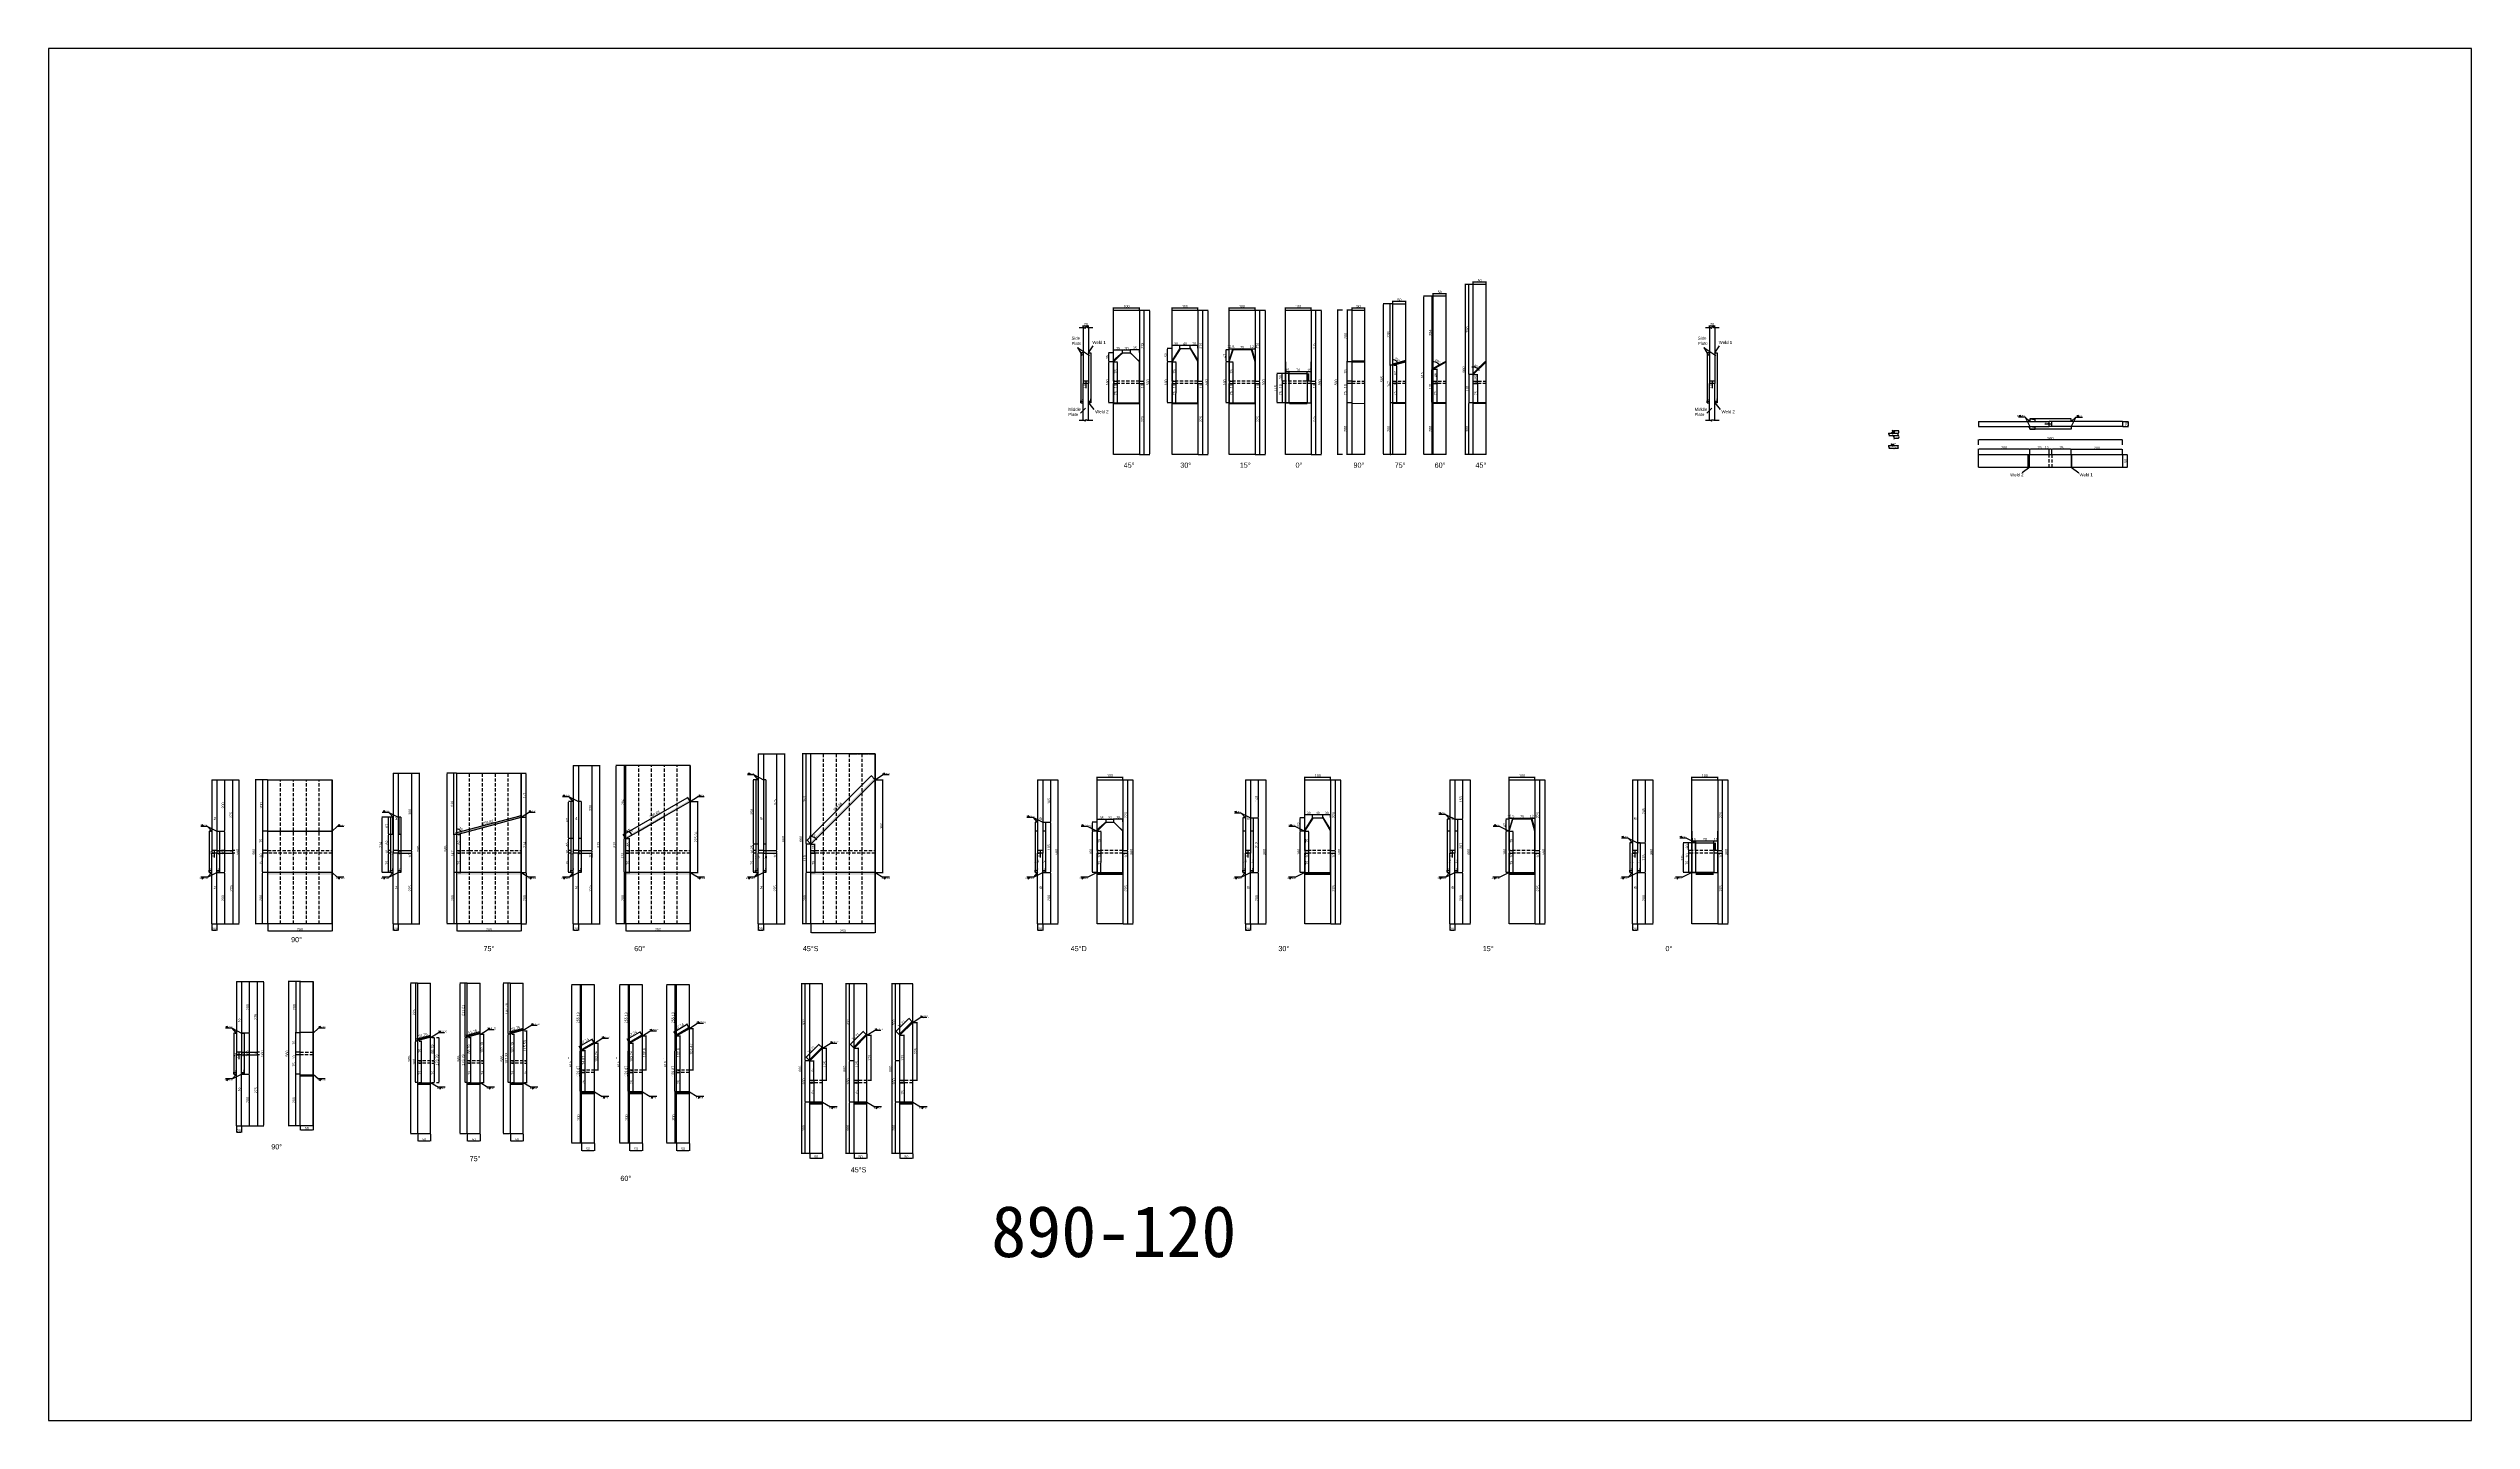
# Model space of a CAD drawing. Header units: millimetres. Extents: x 1455 to 24185, y -7041 to 4772.
# Drawn here: x 1455 to 10867, y -558 to 4772 of the extents above; entities that cross this region are included whole.
import ezdxf

# ---------------------------------------------------------------- set-up
doc = ezdxf.new("R2010")
doc.units = ezdxf.units.MM
doc.linetypes.add('DASHED', pattern=[19.05, 12.7, -6.35])
doc.linetypes.add('JIS_09_08', pattern=[10.75, 8, -0.55, 0.55, -0.55, 0.55, -0.55])
for name, color, linetype in [('尺寸标注', 6, 'Continuous'), ('标号', 4, 'Continuous'), ('焊缝', 250, 'Continuous')]:
    doc.layers.add(name, color=color, linetype=linetype)
doc.styles.get("Standard").update_dxf_attribs({"font": 'arial.ttf'})
doc.dimstyles.new('ISO-25-JHF', dxfattribs={"dimtxt": 10, "dimasz": 2.5, "dimexe": 1.25, "dimexo": 0.625, "dimtad": 1, "dimtxsty": 'Standard', "dimcen": 2.5, "dimadec": 0, "dimazin": 0, "dimtfac": 1, "dimtmove": 0, "dimatfit": 3, "dimfxl": 1, "dimarcsym": 0})

# ---------------------------------------------------------------- blocks, each defined once
blk = doc.blocks.new('*D56')
at = {"layer": 'Defpoints', "color": 0, "transparency": 16777216}
for p in [(2306.4, 1371.6), (2556.4, 1371.6), (2556.4, 1344.8)]:
    blk.add_point(p, dxfattribs=at)
at = {"layer": '尺寸标注', "color": 0, "lineweight": -2, "transparency": 16777216}
for p, q in [((2306.4, 1371), (2306.4, 1343.5)), ((2308.9, 1344.8), (2553.9, 1344.8)), ((2556.4, 1371), (2556.4, 1343.5))]:
    blk.add_line(p, q, dxfattribs=at)
at = {"layer": '尺寸标注', "color": 0, "transparency": 16777216}
for points in [[(2308.9, 1345.2), (2308.9, 1344.3), (2306.4, 1344.8)], [(2553.9, 1345.2), (2553.9, 1344.3), (2556.4, 1344.8)]]:
    blk.add_solid(points, dxfattribs=at)
at = {"layer": '尺寸标注', "color": 0, "transparency": 16777216, "insert": (2431.4, 1350.5), "char_height": 10, "attachment_point": 5}
blk.add_mtext('250', dxfattribs=at)
blk = doc.blocks.new('*D1')
at = {"layer": 'Defpoints', "color": 0, "transparency": 16777216}
for p in [(2306.4, 1931.6), (2286.7, 1731.6), (2306.4, 1731.6)]:
    blk.add_point(p, dxfattribs=at)
at = {"layer": '尺寸标注', "color": 0, "lineweight": -2, "transparency": 16777216}
for p, q in [((2305.8, 1931.6), (2285.4, 1931.6)), ((2286.7, 1929.1), (2286.7, 1734.1)), ((2305.8, 1731.6), (2285.4, 1731.6))]:
    blk.add_line(p, q, dxfattribs=at)
at = {"layer": '尺寸标注', "color": 0, "transparency": 16777216}
for points in [[(2286.3, 1929.1), (2287.1, 1929.1), (2286.7, 1931.6)], [(2286.3, 1734.1), (2287.1, 1734.1), (2286.7, 1731.6)]]:
    blk.add_solid(points, dxfattribs=at)
at = {"layer": '尺寸标注', "color": 0, "transparency": 16777216, "insert": (2281, 1831.6), "char_height": 10, "attachment_point": 5, "rotation": 90}
blk.add_mtext('200', dxfattribs=at)
blk = doc.blocks.new('*D2')
at = {"layer": 'Defpoints', "color": 0, "transparency": 16777216}
for p in [(2306.4, 1731.6), (2286.3, 1656.6), (2306.4, 1656.6)]:
    blk.add_point(p, dxfattribs=at)
at = {"layer": '尺寸标注', "color": 0, "lineweight": -2, "transparency": 16777216}
for p, q in [((2305.8, 1731.6), (2285, 1731.6)), ((2286.3, 1729.1), (2286.3, 1659.1)), ((2305.8, 1656.6), (2285, 1656.6))]:
    blk.add_line(p, q, dxfattribs=at)
at = {"layer": '尺寸标注', "color": 0, "transparency": 16777216}
for points in [[(2285.8, 1729.1), (2286.7, 1729.1), (2286.3, 1731.6)], [(2285.8, 1659.1), (2286.7, 1659.1), (2286.3, 1656.6)]]:
    blk.add_solid(points, dxfattribs=at)
at = {"layer": '尺寸标注', "color": 0, "transparency": 16777216, "insert": (2280.6, 1694.1), "char_height": 10, "attachment_point": 5, "rotation": 90}
blk.add_mtext('75', dxfattribs=at)
blk = doc.blocks.new('*D3')
at = {"layer": 'Defpoints', "color": 0, "transparency": 16777216}
for p in [(2285.8, 1646.6), (2306.4, 1656.6), (2306.4, 1646.6)]:
    blk.add_point(p, dxfattribs=at)
at = {"layer": '尺寸标注', "color": 0, "lineweight": -2, "transparency": 16777216}
for p, q in [((2305.8, 1656.6), (2284.6, 1656.6)), ((2305.8, 1646.6), (2284.6, 1646.6)), ((2285.8, 1654.1), (2285.8, 1649.1)), ((2285.8, 1646.6), (2285.8, 1629.5))]:
    blk.add_line(p, q, dxfattribs=at)
at = {"layer": '尺寸标注', "color": 0, "transparency": 16777216}
for points in [[(2285.4, 1654.1), (2286.3, 1654.1), (2285.8, 1656.6)], [(2285.4, 1649.1), (2286.3, 1649.1), (2285.8, 1646.6)]]:
    blk.add_solid(points, dxfattribs=at)
at = {"layer": '尺寸标注', "color": 0, "transparency": 16777216, "insert": (2280.1, 1636.8), "char_height": 10, "attachment_point": 5, "rotation": 90}
blk.add_mtext('10', dxfattribs=at)
blk = doc.blocks.new('*D4')
at = {"layer": 'Defpoints', "color": 0, "transparency": 16777216}
for p in [(2306.4, 1646.6), (2285.4, 1571.6), (2306.4, 1571.6)]:
    blk.add_point(p, dxfattribs=at)
at = {"layer": '尺寸标注', "color": 0, "lineweight": -2, "transparency": 16777216}
for p, q in [((2305.8, 1646.6), (2284.2, 1646.6)), ((2285.4, 1644.1), (2285.4, 1574.1)), ((2305.8, 1571.6), (2284.2, 1571.6))]:
    blk.add_line(p, q, dxfattribs=at)
at = {"layer": '尺寸标注', "color": 0, "transparency": 16777216}
for points in [[(2285, 1644.1), (2285.8, 1644.1), (2285.4, 1646.6)], [(2285, 1574.1), (2285.8, 1574.1), (2285.4, 1571.6)]]:
    blk.add_solid(points, dxfattribs=at)
at = {"layer": '尺寸标注', "color": 0, "transparency": 16777216, "insert": (2279.7, 1609.1), "char_height": 10, "attachment_point": 5, "rotation": 90}
blk.add_mtext('75', dxfattribs=at)
blk = doc.blocks.new('*D5')
at = {"layer": 'Defpoints', "color": 0, "transparency": 16777216}
for p in [(2306.4, 1571.6), (2285.4, 1371.6), (2306.4, 1371.6)]:
    blk.add_point(p, dxfattribs=at)
at = {"layer": '尺寸标注', "color": 0, "lineweight": -2, "transparency": 16777216}
for p, q in [((2305.8, 1571.6), (2284.2, 1571.6)), ((2285.4, 1569.1), (2285.4, 1374.1)), ((2305.8, 1371.6), (2284.2, 1371.6))]:
    blk.add_line(p, q, dxfattribs=at)
at = {"layer": '尺寸标注', "color": 0, "transparency": 16777216}
for points in [[(2285, 1569.1), (2285.8, 1569.1), (2285.4, 1571.6)], [(2285, 1374.1), (2285.8, 1374.1), (2285.4, 1371.6)]]:
    blk.add_solid(points, dxfattribs=at)
at = {"layer": '尺寸标注', "color": 0, "transparency": 16777216, "insert": (2279.7, 1471.6), "char_height": 10, "attachment_point": 5, "rotation": 90}
blk.add_mtext('200', dxfattribs=at)
blk = doc.blocks.new('*D6')
at = {"layer": 'Defpoints', "color": 0, "transparency": 16777216}
for p in [(2306.4, 1931.6), (2258.8, 1371.6), (2306.4, 1371.6)]:
    blk.add_point(p, dxfattribs=at)
at = {"layer": '尺寸标注', "color": 0, "lineweight": -2, "transparency": 16777216}
for p, q in [((2305.8, 1931.6), (2257.5, 1931.6)), ((2258.8, 1929.1), (2258.8, 1374.1)), ((2305.8, 1371.6), (2257.5, 1371.6))]:
    blk.add_line(p, q, dxfattribs=at)
at = {"layer": '尺寸标注', "color": 0, "transparency": 16777216}
for points in [[(2258.4, 1929.1), (2259.2, 1929.1), (2258.8, 1931.6)], [(2258.4, 1374.1), (2259.2, 1374.1), (2258.8, 1371.6)]]:
    blk.add_solid(points, dxfattribs=at)
at = {"layer": '尺寸标注', "color": 0, "transparency": 16777216, "insert": (2253, 1651.6), "char_height": 10, "attachment_point": 5, "rotation": 90}
blk.add_mtext('560', dxfattribs=at)
blk = doc.blocks.new('*D57')
at = {"layer": 'Defpoints', "color": 0, "transparency": 16777216}
for p in [(2088.9, 1371.6), (2108.9, 1371.6), (2108.9, 1346.5)]:
    blk.add_point(p, dxfattribs=at)
at = {"layer": '尺寸标注', "color": 0, "lineweight": -2, "transparency": 16777216}
for p, q in [((2088.9, 1371), (2088.9, 1345.2)), ((2091.4, 1346.5), (2106.4, 1346.5)), ((2108.9, 1371), (2108.9, 1345.2))]:
    blk.add_line(p, q, dxfattribs=at)
at = {"layer": '尺寸标注', "color": 0, "transparency": 16777216}
for points in [[(2091.4, 1346.9), (2091.4, 1346), (2088.9, 1346.5)], [(2106.4, 1346.9), (2106.4, 1346), (2108.9, 1346.5)]]:
    blk.add_solid(points, dxfattribs=at)
at = {"layer": '尺寸标注', "color": 0, "transparency": 16777216, "insert": (2098.9, 1352.2), "char_height": 10, "attachment_point": 5}
blk.add_mtext('20', dxfattribs=at)
blk = doc.blocks.new('*D58')
at = {"layer": 'Defpoints', "color": 0, "transparency": 16777216}
for p in [(2078.9, 1571.6), (2088.9, 1578.5), (2088.9, 1571.6)]:
    blk.add_point(p, dxfattribs=at)
at = {"layer": '尺寸标注', "color": 0, "lineweight": -2, "transparency": 16777216}
for p, q in [((2078.9, 1572.3), (2078.9, 1579.8)), ((2081.4, 1578.5), (2086.4, 1578.5)), ((2088.9, 1572.3), (2088.9, 1579.8))]:
    blk.add_line(p, q, dxfattribs=at)
at = {"layer": '尺寸标注', "color": 0, "transparency": 16777216}
for points in [[(2081.4, 1578.9), (2081.4, 1578.1), (2078.9, 1578.5)], [(2086.4, 1578.9), (2086.4, 1578.1), (2088.9, 1578.5)]]:
    blk.add_solid(points, dxfattribs=at)
at = {"layer": '尺寸标注', "color": 0, "transparency": 16777216, "insert": (2083.9, 1584.3), "char_height": 10, "attachment_point": 5}
blk.add_mtext('10', dxfattribs=at)
blk = doc.blocks.new('*D59')
at = {"layer": 'Defpoints', "color": 0, "transparency": 16777216}
for p in [(2108.9, 1571.6), (2118.9, 1578.3), (2118.9, 1571.6)]:
    blk.add_point(p, dxfattribs=at)
at = {"layer": '尺寸标注', "color": 0, "lineweight": -2, "transparency": 16777216}
for p, q in [((2108.9, 1572.3), (2108.9, 1579.6)), ((2111.4, 1578.3), (2116.4, 1578.3)), ((2118.9, 1572.3), (2118.9, 1579.6))]:
    blk.add_line(p, q, dxfattribs=at)
at = {"layer": '尺寸标注', "color": 0, "transparency": 16777216}
for points in [[(2111.4, 1578.7), (2111.4, 1577.9), (2108.9, 1578.3)], [(2116.4, 1578.7), (2116.4, 1577.9), (2118.9, 1578.3)]]:
    blk.add_solid(points, dxfattribs=at)
at = {"layer": '尺寸标注', "color": 0, "transparency": 16777216, "insert": (2113.9, 1584), "char_height": 10, "attachment_point": 5}
blk.add_mtext('10', dxfattribs=at)
blk = doc.blocks.new('*D60')
at = {"layer": 'Defpoints', "color": 0, "transparency": 16777216}
for p in [(2108.9, 1931.6), (2108.9, 1731.6), (2138.3, 1731.6)]:
    blk.add_point(p, dxfattribs=at)
at = {"layer": '尺寸标注', "color": 0, "lineweight": -2, "transparency": 16777216}
for p, q in [((2109.5, 1931.6), (2139.6, 1931.6)), ((2138.3, 1929.1), (2138.3, 1734.1)), ((2109.5, 1731.6), (2139.6, 1731.6))]:
    blk.add_line(p, q, dxfattribs=at)
at = {"layer": '尺寸标注', "color": 0, "transparency": 16777216}
for points in [[(2137.9, 1929.1), (2138.7, 1929.1), (2138.3, 1931.6)], [(2137.9, 1734.1), (2138.7, 1734.1), (2138.3, 1731.6)]]:
    blk.add_solid(points, dxfattribs=at)
at = {"layer": '尺寸标注', "color": 0, "transparency": 16777216, "insert": (2132.6, 1831.6), "char_height": 10, "attachment_point": 5, "rotation": 90}
blk.add_mtext('200', dxfattribs=at)
blk = doc.blocks.new('*D61')
at = {"layer": 'Defpoints', "color": 0, "transparency": 16777216}
for p in [(2118.9, 1731.6), (2118.9, 1571.6), (2138.3, 1571.6)]:
    blk.add_point(p, dxfattribs=at)
at = {"layer": '尺寸标注', "color": 0, "lineweight": -2, "transparency": 16777216}
for p, q in [((2119.5, 1731.6), (2139.6, 1731.6)), ((2138.3, 1729.1), (2138.3, 1574.1)), ((2119.5, 1571.6), (2139.6, 1571.6))]:
    blk.add_line(p, q, dxfattribs=at)
at = {"layer": '尺寸标注', "color": 0, "transparency": 16777216}
for points in [[(2137.9, 1729.1), (2138.7, 1729.1), (2138.3, 1731.6)], [(2137.9, 1574.1), (2138.7, 1574.1), (2138.3, 1571.6)]]:
    blk.add_solid(points, dxfattribs=at)
at = {"layer": '尺寸标注', "color": 0, "transparency": 16777216, "insert": (2132.6, 1651.6), "char_height": 10, "attachment_point": 5, "rotation": 90}
blk.add_mtext('160', dxfattribs=at)
blk = doc.blocks.new('*D62')
at = {"layer": 'Defpoints', "color": 0, "transparency": 16777216}
for p in [(2108.9, 1571.6), (2108.9, 1371.6), (2138.3, 1371.6)]:
    blk.add_point(p, dxfattribs=at)
at = {"layer": '尺寸标注', "color": 0, "lineweight": -2, "transparency": 16777216}
for p, q in [((2109.5, 1571.6), (2139.6, 1571.6)), ((2138.3, 1569.1), (2138.3, 1374.1)), ((2109.5, 1371.6), (2139.6, 1371.6))]:
    blk.add_line(p, q, dxfattribs=at)
at = {"layer": '尺寸标注', "color": 0, "transparency": 16777216}
for points in [[(2137.9, 1569.1), (2138.7, 1569.1), (2138.3, 1571.6)], [(2137.9, 1374.1), (2138.7, 1374.1), (2138.3, 1371.6)]]:
    blk.add_solid(points, dxfattribs=at)
at = {"layer": '尺寸标注', "color": 0, "transparency": 16777216, "insert": (2132.6, 1471.6), "char_height": 10, "attachment_point": 5, "rotation": 90}
blk.add_mtext('200', dxfattribs=at)
blk = doc.blocks.new('*D7')
at = {"layer": 'Defpoints', "color": 0, "transparency": 16777216}
for p in [(2109.5, 1931.6), (2109.5, 1371.6), (2194.8, 1371.6)]:
    blk.add_point(p, dxfattribs=at)
at = {"layer": '尺寸标注', "color": 0, "lineweight": -2, "transparency": 16777216}
for p, q in [((2110.1, 1931.6), (2196, 1931.6)), ((2194.8, 1929.1), (2194.8, 1374.1)), ((2110.1, 1371.6), (2196, 1371.6))]:
    blk.add_line(p, q, dxfattribs=at)
at = {"layer": '尺寸标注', "color": 0, "transparency": 16777216}
for points in [[(2194.4, 1929.1), (2195.2, 1929.1), (2194.8, 1931.6)], [(2194.4, 1374.1), (2195.2, 1374.1), (2194.8, 1371.6)]]:
    blk.add_solid(points, dxfattribs=at)
at = {"layer": '尺寸标注', "color": 0, "transparency": 16777216, "insert": (2189, 1651.6), "char_height": 10, "attachment_point": 5, "rotation": 90}
blk.add_mtext('560', dxfattribs=at)
blk = doc.blocks.new('*D63')
at = {"layer": 'Defpoints', "color": 0, "transparency": 16777216}
for p in [(2098.9, 1646.6), (2108.9, 1656.6), (2108.9, 1646.6)]:
    blk.add_point(p, dxfattribs=at)
at = {"layer": '尺寸标注', "color": 0, "lineweight": -2, "transparency": 16777216}
for p, q in [((2108.2, 1656.6), (2097.6, 1656.6)), ((2108.2, 1646.6), (2097.6, 1646.6)), ((2098.9, 1654.1), (2098.9, 1649.1)), ((2098.9, 1646.6), (2098.9, 1629.5))]:
    blk.add_line(p, q, dxfattribs=at)
at = {"layer": '尺寸标注', "color": 0, "transparency": 16777216}
for points in [[(2098.4, 1654.1), (2099.3, 1654.1), (2098.9, 1656.6)], [(2098.4, 1649.1), (2099.3, 1649.1), (2098.9, 1646.6)]]:
    blk.add_solid(points, dxfattribs=at)
at = {"layer": '尺寸标注', "color": 0, "transparency": 16777216, "insert": (2093.1, 1636.8), "char_height": 10, "attachment_point": 5, "rotation": 90}
blk.add_mtext('10', dxfattribs=at)
blk = doc.blocks.new('*D64')
at = {"layer": 'Defpoints', "color": 0, "transparency": 16777216}
for p in [(2793.6, 1371.6), (2813.6, 1371.6), (2813.6, 1346.5)]:
    blk.add_point(p, dxfattribs=at)
at = {"layer": '尺寸标注', "color": 0, "lineweight": -2, "transparency": 16777216}
for p, q in [((2793.6, 1371), (2793.6, 1345.2)), ((2796.1, 1346.5), (2811.1, 1346.5)), ((2813.6, 1371), (2813.6, 1345.2))]:
    blk.add_line(p, q, dxfattribs=at)
at = {"layer": '尺寸标注', "color": 0, "transparency": 16777216}
for points in [[(2796.1, 1346.9), (2796.1, 1346), (2793.6, 1346.5)], [(2811.1, 1346.9), (2811.1, 1346), (2813.6, 1346.5)]]:
    blk.add_solid(points, dxfattribs=at)
at = {"layer": '尺寸标注', "color": 0, "transparency": 16777216, "insert": (2803.6, 1352.2), "char_height": 10, "attachment_point": 5}
blk.add_mtext('20', dxfattribs=at)
blk = doc.blocks.new('*D65')
at = {"layer": 'Defpoints', "color": 0, "transparency": 16777216}
for p in [(2783.6, 1571.6), (2793.6, 1578.5), (2793.6, 1571.6)]:
    blk.add_point(p, dxfattribs=at)
at = {"layer": '尺寸标注', "color": 0, "lineweight": -2, "transparency": 16777216}
for p, q in [((2783.6, 1572.3), (2783.6, 1579.8)), ((2786.1, 1578.5), (2791.1, 1578.5)), ((2793.6, 1572.3), (2793.6, 1579.8))]:
    blk.add_line(p, q, dxfattribs=at)
at = {"layer": '尺寸标注', "color": 0, "transparency": 16777216}
for points in [[(2786.1, 1578.9), (2786.1, 1578.1), (2783.6, 1578.5)], [(2791.1, 1578.9), (2791.1, 1578.1), (2793.6, 1578.5)]]:
    blk.add_solid(points, dxfattribs=at)
at = {"layer": '尺寸标注', "color": 0, "transparency": 16777216, "insert": (2788.6, 1584.3), "char_height": 10, "attachment_point": 5}
blk.add_mtext('10', dxfattribs=at)
blk = doc.blocks.new('*D66')
at = {"layer": 'Defpoints', "color": 0, "transparency": 16777216}
for p in [(2813.6, 1571.6), (2823.6, 1578.3), (2823.6, 1571.6)]:
    blk.add_point(p, dxfattribs=at)
at = {"layer": '尺寸标注', "color": 0, "lineweight": -2, "transparency": 16777216}
for p, q in [((2813.6, 1572.3), (2813.6, 1579.6)), ((2816.1, 1578.3), (2821.1, 1578.3)), ((2823.6, 1572.3), (2823.6, 1579.6))]:
    blk.add_line(p, q, dxfattribs=at)
at = {"layer": '尺寸标注', "color": 0, "transparency": 16777216}
for points in [[(2816.1, 1578.7), (2816.1, 1577.9), (2813.6, 1578.3)], [(2821.1, 1578.7), (2821.1, 1577.9), (2823.6, 1578.3)]]:
    blk.add_solid(points, dxfattribs=at)
at = {"layer": '尺寸标注', "color": 0, "transparency": 16777216, "insert": (2818.6, 1584), "char_height": 10, "attachment_point": 5}
blk.add_mtext('10', dxfattribs=at)
blk = doc.blocks.new('*D67')
at = {"layer": 'Defpoints', "color": 0, "transparency": 16777216}
for p in [(3040.6, 1371.6), (3290.6, 1371.6), (3290.6, 1344.1)]:
    blk.add_point(p, dxfattribs=at)
at = {"layer": '尺寸标注', "color": 0, "lineweight": -2, "transparency": 16777216}
for p, q in [((3040.6, 1371), (3040.6, 1342.8)), ((3043.1, 1344.1), (3288.1, 1344.1)), ((3290.6, 1371), (3290.6, 1342.8))]:
    blk.add_line(p, q, dxfattribs=at)
at = {"layer": '尺寸标注', "color": 0, "transparency": 16777216}
for points in [[(3043.1, 1344.5), (3043.1, 1343.6), (3040.6, 1344.1)], [(3288.1, 1344.5), (3288.1, 1343.6), (3290.6, 1344.1)]]:
    blk.add_solid(points, dxfattribs=at)
at = {"layer": '尺寸标注', "color": 0, "transparency": 16777216, "insert": (3165.6, 1349.8), "char_height": 10, "attachment_point": 5}
blk.add_mtext('250', dxfattribs=at)
blk = doc.blocks.new('*D68')
at = {"layer": 'Defpoints', "color": 0, "transparency": 16777216}
for p in [(3040.6, 1718.6), (3029.8, 1571.6), (3040.6, 1571.6)]:
    blk.add_point(p, dxfattribs=at)
at = {"layer": '尺寸标注', "color": 0, "lineweight": -2, "transparency": 16777216}
for p, q in [((3040, 1718.6), (3028.6, 1718.6)), ((3029.8, 1716.1), (3029.8, 1574.1)), ((3040, 1571.6), (3028.6, 1571.6))]:
    blk.add_line(p, q, dxfattribs=at)
at = {"layer": '尺寸标注', "color": 0, "transparency": 16777216}
for points in [[(3029.4, 1716.1), (3030.2, 1716.1), (3029.8, 1718.6)], [(3029.4, 1574.1), (3030.2, 1574.1), (3029.8, 1571.6)]]:
    blk.add_solid(points, dxfattribs=at)
at = {"layer": '尺寸标注', "color": 0, "transparency": 16777216, "insert": (3024.2, 1645.1), "char_height": 10, "attachment_point": 5, "rotation": 90}
blk.add_mtext('147', dxfattribs=at)
blk = doc.blocks.new('*D8')
at = {"layer": 'Defpoints', "color": 0, "transparency": 16777216}
for p in [(3045.1, 1646.6), (3055.1, 1646.6), (3045.1, 1571.6)]:
    blk.add_point(p, dxfattribs=at)
at = {"layer": '尺寸标注', "color": 0, "lineweight": -2, "transparency": 16777216}
for p, q in [((3045.7, 1646.6), (3056.3, 1646.6)), ((3055.1, 1574.1), (3055.1, 1644.1)), ((3045.7, 1571.6), (3056.3, 1571.6))]:
    blk.add_line(p, q, dxfattribs=at)
at = {"layer": '尺寸标注', "color": 0, "transparency": 16777216}
for points in [[(3054.7, 1644.1), (3055.5, 1644.1), (3055.1, 1646.6)], [(3054.7, 1574.1), (3055.5, 1574.1), (3055.1, 1571.6)]]:
    blk.add_solid(points, dxfattribs=at)
at = {"layer": '尺寸标注', "color": 0, "transparency": 16777216, "insert": (3049.4, 1609.1), "char_height": 10, "attachment_point": 5, "rotation": 90}
blk.add_mtext('75', dxfattribs=at)
blk = doc.blocks.new('*D9')
at = {"layer": 'Defpoints', "color": 0, "transparency": 16777216}
for p in [(3045.1, 1656.6), (3045.1, 1646.6), (3055.1, 1656.6)]:
    blk.add_point(p, dxfattribs=at)
at = {"layer": '尺寸标注', "color": 0, "lineweight": -2, "transparency": 16777216}
for p, q in [((3045.7, 1656.6), (3056.3, 1656.6)), ((3045.7, 1646.6), (3056.3, 1646.6)), ((3055.1, 1649.1), (3055.1, 1654.1))]:
    blk.add_line(p, q, dxfattribs=at)
at = {"layer": '尺寸标注', "color": 0, "transparency": 16777216}
for points in [[(3054.7, 1654.1), (3055.5, 1654.1), (3055.1, 1656.6)], [(3054.7, 1649.1), (3055.5, 1649.1), (3055.1, 1646.6)]]:
    blk.add_solid(points, dxfattribs=at)
at = {"layer": '尺寸标注', "color": 0, "transparency": 16777216, "insert": (3049.4, 1651.6), "char_height": 10, "attachment_point": 5, "rotation": 90}
blk.add_mtext('10', dxfattribs=at)
blk = doc.blocks.new('*D10')
at = {"layer": 'Defpoints', "color": 0, "transparency": 16777216}
for p in [(3045.1, 1718.6), (3055.1, 1718.6), (3045.1, 1656.6)]:
    blk.add_point(p, dxfattribs=at)
at = {"layer": '尺寸标注', "color": 0, "lineweight": -2, "transparency": 16777216}
for p, q in [((3045.7, 1718.6), (3056.3, 1718.6)), ((3055.1, 1659.1), (3055.1, 1716.1)), ((3045.7, 1656.6), (3056.3, 1656.6))]:
    blk.add_line(p, q, dxfattribs=at)
at = {"layer": '尺寸标注', "color": 0, "transparency": 16777216}
for points in [[(3054.7, 1716.1), (3055.5, 1716.1), (3055.1, 1718.6)], [(3054.7, 1659.1), (3055.5, 1659.1), (3055.1, 1656.6)]]:
    blk.add_solid(points, dxfattribs=at)
at = {"layer": '尺寸标注', "color": 0, "transparency": 16777216, "insert": (3049.4, 1687.6), "char_height": 10, "attachment_point": 5, "rotation": 90}
blk.add_mtext('62', dxfattribs=at)
blk = doc.blocks.new('*D69')
at = {"layer": 'Defpoints', "color": 0, "transparency": 16777216}
for p in [(3290.6, 1785.6), (3310, 1785.6), (3290.6, 1571.6)]:
    blk.add_point(p, dxfattribs=at)
at = {"layer": '尺寸标注', "color": 0, "lineweight": -2, "transparency": 16777216}
for p, q in [((3291.3, 1785.6), (3311.3, 1785.6)), ((3310, 1574.1), (3310, 1783.1)), ((3291.3, 1571.6), (3311.3, 1571.6))]:
    blk.add_line(p, q, dxfattribs=at)
at = {"layer": '尺寸标注', "color": 0, "transparency": 16777216}
for points in [[(3309.6, 1783.1), (3310.4, 1783.1), (3310, 1785.6)], [(3309.6, 1574.1), (3310.4, 1574.1), (3310, 1571.6)]]:
    blk.add_solid(points, dxfattribs=at)
at = {"layer": '尺寸标注', "color": 0, "transparency": 16777216, "insert": (3304.4, 1678.6), "char_height": 10, "attachment_point": 5, "rotation": 90}
blk.add_mtext('214', dxfattribs=at)
blk = doc.blocks.new('*D11')
at = {"layer": 'Defpoints', "color": 0, "transparency": 16777216}
for p in [(3003.6, 1956.6), (3040.6, 1956.6), (3040.6, 1371.6)]:
    blk.add_point(p, dxfattribs=at)
at = {"layer": '尺寸标注', "color": 0, "lineweight": -2, "transparency": 16777216}
for p, q in [((3040, 1956.6), (3002.4, 1956.6)), ((3003.6, 1374.1), (3003.6, 1954.1)), ((3040, 1371.6), (3002.4, 1371.6))]:
    blk.add_line(p, q, dxfattribs=at)
at = {"layer": '尺寸标注', "color": 0, "transparency": 16777216}
for points in [[(3003.2, 1954.1), (3004.1, 1954.1), (3003.6, 1956.6)], [(3003.2, 1374.1), (3004.1, 1374.1), (3003.6, 1371.6)]]:
    blk.add_solid(points, dxfattribs=at)
at = {"layer": '尺寸标注', "color": 0, "transparency": 16777216, "insert": (2997.9, 1664.1), "char_height": 10, "attachment_point": 5, "rotation": 90}
blk.add_mtext('585', dxfattribs=at)
blk = doc.blocks.new('*D70')
at = {"layer": 'Defpoints', "color": 0, "transparency": 16777216}
for p in [(3040.6, 1956.6), (3028.6, 1718.6), (3040.6, 1718.6)]:
    blk.add_point(p, dxfattribs=at)
at = {"layer": '尺寸标注', "color": 0, "lineweight": -2, "transparency": 16777216}
for p, q in [((3040, 1956.6), (3027.3, 1956.6)), ((3028.6, 1954.1), (3028.6, 1721.1)), ((3040, 1718.6), (3027.3, 1718.6))]:
    blk.add_line(p, q, dxfattribs=at)
at = {"layer": '尺寸标注', "color": 0, "transparency": 16777216}
for points in [[(3028.1, 1954.1), (3029, 1954.1), (3028.6, 1956.6)], [(3028.1, 1721.1), (3029, 1721.1), (3028.6, 1718.6)]]:
    blk.add_solid(points, dxfattribs=at)
at = {"layer": '尺寸标注', "color": 0, "transparency": 16777216, "insert": (3022.8, 1837.6), "char_height": 10, "attachment_point": 5, "rotation": 90}
blk.add_mtext('238', dxfattribs=at)
blk = doc.blocks.new('*D12')
at = {"layer": 'Defpoints', "color": 0, "transparency": 16777216}
for p in [(2108.9, 1931.6), (2108.9, 1656.6), (2169.9, 1656.6)]:
    blk.add_point(p, dxfattribs=at)
at = {"layer": '尺寸标注', "color": 0, "lineweight": -2, "transparency": 16777216}
for p, q in [((2109.5, 1931.6), (2171.1, 1931.6)), ((2169.9, 1929.1), (2169.9, 1659.1)), ((2109.5, 1656.6), (2171.1, 1656.6))]:
    blk.add_line(p, q, dxfattribs=at)
at = {"layer": '尺寸标注', "color": 0, "transparency": 16777216}
for points in [[(2169.5, 1929.1), (2170.3, 1929.1), (2169.9, 1931.6)], [(2169.5, 1659.1), (2170.3, 1659.1), (2169.9, 1656.6)]]:
    blk.add_solid(points, dxfattribs=at)
at = {"layer": '尺寸标注', "color": 0, "transparency": 16777216, "insert": (2164.1, 1794.1), "char_height": 10, "attachment_point": 5, "rotation": 90}
blk.add_mtext('275', dxfattribs=at)
blk = doc.blocks.new('*D13')
at = {"layer": 'Defpoints', "color": 0, "transparency": 16777216}
for p in [(2169.9, 1646.6), (2179.9, 1656.6), (2179.9, 1646.6)]:
    blk.add_point(p, dxfattribs=at)
at = {"layer": '尺寸标注', "color": 0, "lineweight": -2, "transparency": 16777216}
for p, q in [((2179.2, 1656.6), (2168.6, 1656.6)), ((2179.2, 1646.6), (2168.6, 1646.6)), ((2169.9, 1654.1), (2169.9, 1649.1))]:
    blk.add_line(p, q, dxfattribs=at)
at = {"layer": '尺寸标注', "color": 0, "transparency": 16777216}
for points in [[(2169.5, 1654.1), (2170.3, 1654.1), (2169.9, 1656.6)], [(2169.5, 1649.1), (2170.3, 1649.1), (2169.9, 1646.6)]]:
    blk.add_solid(points, dxfattribs=at)
at = {"layer": '尺寸标注', "color": 0, "transparency": 16777216, "insert": (2164.1, 1651.6), "char_height": 10, "attachment_point": 5, "rotation": 90}
blk.add_mtext('10', dxfattribs=at)
blk = doc.blocks.new('*D71')
at = {"layer": 'Defpoints', "color": 0, "transparency": 16777216}
for p in [(2108.9, 1646.6), (2108.9, 1371.6), (2170.3, 1371.6)]:
    blk.add_point(p, dxfattribs=at)
at = {"layer": '尺寸标注', "color": 0, "lineweight": -2, "transparency": 16777216}
for p, q in [((2109.5, 1646.6), (2171.5, 1646.6)), ((2170.3, 1644.1), (2170.3, 1374.1)), ((2109.5, 1371.6), (2171.5, 1371.6))]:
    blk.add_line(p, q, dxfattribs=at)
at = {"layer": '尺寸标注', "color": 0, "transparency": 16777216}
for points in [[(2169.9, 1644.1), (2170.7, 1644.1), (2170.3, 1646.6)], [(2169.9, 1374.1), (2170.7, 1374.1), (2170.3, 1371.6)]]:
    blk.add_solid(points, dxfattribs=at)
at = {"layer": '尺寸标注', "color": 0, "transparency": 16777216, "insert": (2164.6, 1509.1), "char_height": 10, "attachment_point": 5, "rotation": 90}
blk.add_mtext('275', dxfattribs=at)
blk = doc.blocks.new('*D14')
at = {"layer": 'Defpoints', "color": 0, "transparency": 16777216}
for p in [(2813.6, 1956.6), (2813.6, 1656.6), (2865.1, 1656.6)]:
    blk.add_point(p, dxfattribs=at)
at = {"layer": '尺寸标注', "color": 0, "lineweight": -2, "transparency": 16777216}
for p, q in [((2814.3, 1956.6), (2866.4, 1956.6)), ((2865.1, 1954.1), (2865.1, 1659.1)), ((2814.3, 1656.6), (2866.4, 1656.6))]:
    blk.add_line(p, q, dxfattribs=at)
at = {"layer": '尺寸标注', "color": 0, "transparency": 16777216}
for points in [[(2864.7, 1954.1), (2865.5, 1954.1), (2865.1, 1956.6)], [(2864.7, 1659.1), (2865.5, 1659.1), (2865.1, 1656.6)]]:
    blk.add_solid(points, dxfattribs=at)
at = {"layer": '尺寸标注', "color": 0, "transparency": 16777216, "insert": (2859.4, 1806.6), "char_height": 10, "attachment_point": 5, "rotation": 90}
blk.add_mtext('300', dxfattribs=at)
blk = doc.blocks.new('*D15')
at = {"layer": 'Defpoints', "color": 0, "transparency": 16777216}
for p in [(2864.9, 1646.6), (2865.1, 1656.6), (2865.1, 1646.6)]:
    blk.add_point(p, dxfattribs=at)
at = {"layer": '尺寸标注', "color": 0, "lineweight": -2, "transparency": 16777216}
for p, q in [((2864.5, 1656.6), (2863.7, 1656.6)), ((2864.5, 1646.6), (2863.7, 1646.6)), ((2864.9, 1654.1), (2864.9, 1649.1)), ((2864.9, 1646.6), (2864.9, 1629.5))]:
    blk.add_line(p, q, dxfattribs=at)
at = {"layer": '尺寸标注', "color": 0, "transparency": 16777216}
for points in [[(2864.5, 1654.1), (2865.3, 1654.1), (2864.9, 1656.6)], [(2864.5, 1649.1), (2865.3, 1649.1), (2864.9, 1646.6)]]:
    blk.add_solid(points, dxfattribs=at)
at = {"layer": '尺寸标注', "color": 0, "transparency": 16777216, "insert": (2859.2, 1636.8), "char_height": 10, "attachment_point": 5, "rotation": 90}
blk.add_mtext('10', dxfattribs=at)
blk = doc.blocks.new('*D72')
at = {"layer": 'Defpoints', "color": 0, "transparency": 16777216}
for p in [(2813.6, 1956.6), (2896.6, 1956.6), (2813.6, 1371.6)]:
    blk.add_point(p, dxfattribs=at)
at = {"layer": '尺寸标注', "color": 0, "lineweight": -2, "transparency": 16777216}
for p, q in [((2814.3, 1956.6), (2897.9, 1956.6)), ((2896.6, 1374.1), (2896.6, 1954.1)), ((2814.3, 1371.6), (2897.9, 1371.6))]:
    blk.add_line(p, q, dxfattribs=at)
at = {"layer": '尺寸标注', "color": 0, "transparency": 16777216}
for points in [[(2896.2, 1954.1), (2897.1, 1954.1), (2896.6, 1956.6)], [(2896.2, 1374.1), (2897.1, 1374.1), (2896.6, 1371.6)]]:
    blk.add_solid(points, dxfattribs=at)
at = {"layer": '尺寸标注', "color": 0, "transparency": 16777216, "insert": (2890.9, 1664.1), "char_height": 10, "attachment_point": 5, "rotation": 90}
blk.add_mtext('585', dxfattribs=at)
blk = doc.blocks.new('*D73')
at = {"layer": 'Defpoints', "color": 0, "transparency": 16777216}
for p in [(2813.6, 1646.6), (2813.6, 1371.6), (2864.9, 1371.6)]:
    blk.add_point(p, dxfattribs=at)
at = {"layer": '尺寸标注', "color": 0, "lineweight": -2, "transparency": 16777216}
for p, q in [((2814.3, 1646.6), (2866.1, 1646.6)), ((2864.9, 1644.1), (2864.9, 1374.1)), ((2814.3, 1371.6), (2866.1, 1371.6))]:
    blk.add_line(p, q, dxfattribs=at)
at = {"layer": '尺寸标注', "color": 0, "transparency": 16777216}
for points in [[(2864.5, 1644.1), (2865.3, 1644.1), (2864.9, 1646.6)], [(2864.5, 1374.1), (2865.3, 1374.1), (2864.9, 1371.6)]]:
    blk.add_solid(points, dxfattribs=at)
at = {"layer": '尺寸标注', "color": 0, "transparency": 16777216, "insert": (2859.1, 1509.1), "char_height": 10, "attachment_point": 5, "rotation": 90}
blk.add_mtext('275', dxfattribs=at)
blk = doc.blocks.new('*D74')
at = {"layer": 'Defpoints', "color": 0, "transparency": 16777216}
for p in [(3288.8, 1792.4), (3040.6, 1718.6), (3290.6, 1785.6)]:
    blk.add_point(p, dxfattribs=at)
at = {"layer": '尺寸标注', "color": 0, "lineweight": -2, "transparency": 16777216}
for p, q in [((3041.2, 1726.1), (3286.4, 1791.8)), ((3290.5, 1786.2), (3288.5, 1793.7)), ((3040.5, 1719.3), (3038.5, 1726.7))]:
    blk.add_line(p, q, dxfattribs=at)
at = {"layer": '尺寸标注', "color": 0, "transparency": 16777216}
for points in [[(3286.3, 1792.2), (3286.5, 1791.4), (3288.8, 1792.4)], [(3041.1, 1726.5), (3041.3, 1725.7), (3038.8, 1725.5)]]:
    blk.add_solid(points, dxfattribs=at)
at = {"layer": '尺寸标注', "color": 0, "transparency": 16777216, "insert": (3162.1, 1765.4), "char_height": 10, "attachment_point": 5, "rotation": 15}
blk.add_mtext('258,82', dxfattribs=at)
blk = doc.blocks.new('*D75')
at = {"layer": 'Defpoints', "color": 0, "transparency": 16777216}
for p in [(2775.3, 1646.6), (2783.6, 1646.6), (2783.6, 1571.6)]:
    blk.add_point(p, dxfattribs=at)
at = {"layer": '尺寸标注', "color": 0, "lineweight": -2, "transparency": 16777216}
for p, q in [((2783, 1646.6), (2774.1, 1646.6)), ((2775.3, 1574.1), (2775.3, 1644.1)), ((2783, 1571.6), (2774.1, 1571.6))]:
    blk.add_line(p, q, dxfattribs=at)
at = {"layer": '尺寸标注', "color": 0, "transparency": 16777216}
for points in [[(2774.9, 1644.1), (2775.7, 1644.1), (2775.3, 1646.6)], [(2774.9, 1574.1), (2775.7, 1574.1), (2775.3, 1571.6)]]:
    blk.add_solid(points, dxfattribs=at)
at = {"layer": '尺寸标注', "color": 0, "transparency": 16777216, "insert": (2769.6, 1609.1), "char_height": 10, "attachment_point": 5, "rotation": 90}
blk.add_mtext('75', dxfattribs=at)
blk = doc.blocks.new('*D76')
at = {"layer": 'Defpoints', "color": 0, "transparency": 16777216}
for p in [(2775.5, 1718.6), (2783.6, 1718.6), (2783.6, 1656.6)]:
    blk.add_point(p, dxfattribs=at)
at = {"layer": '尺寸标注', "color": 0, "lineweight": -2, "transparency": 16777216}
for p, q in [((2783, 1718.6), (2774.3, 1718.6)), ((2775.5, 1659.1), (2775.5, 1716.1)), ((2783, 1656.6), (2774.3, 1656.6))]:
    blk.add_line(p, q, dxfattribs=at)
at = {"layer": '尺寸标注', "color": 0, "transparency": 16777216}
for points in [[(2775.1, 1716.1), (2775.9, 1716.1), (2775.5, 1718.6)], [(2775.1, 1659.1), (2775.9, 1659.1), (2775.5, 1656.6)]]:
    blk.add_solid(points, dxfattribs=at)
at = {"layer": '尺寸标注', "color": 0, "transparency": 16777216, "insert": (2769.8, 1687.6), "char_height": 10, "attachment_point": 5, "rotation": 90}
blk.add_mtext('62', dxfattribs=at)
blk = doc.blocks.new('*D16')
at = {"layer": 'Defpoints', "color": 0, "transparency": 16777216}
for p in [(2775.5, 1656.6), (2783.6, 1656.6), (2783.6, 1646.6)]:
    blk.add_point(p, dxfattribs=at)
at = {"layer": '尺寸标注', "color": 0, "lineweight": -2, "transparency": 16777216}
for p, q in [((2783, 1656.6), (2774.3, 1656.6)), ((2783, 1646.6), (2774.3, 1646.6)), ((2775.5, 1649.1), (2775.5, 1654.1))]:
    blk.add_line(p, q, dxfattribs=at)
at = {"layer": '尺寸标注', "color": 0, "transparency": 16777216}
for points in [[(2775.1, 1654.1), (2775.9, 1654.1), (2775.5, 1656.6)], [(2775.1, 1649.1), (2775.9, 1649.1), (2775.5, 1646.6)]]:
    blk.add_solid(points, dxfattribs=at)
at = {"layer": '尺寸标注', "color": 0, "transparency": 16777216, "insert": (2769.8, 1651.6), "char_height": 10, "attachment_point": 5, "rotation": 90}
blk.add_mtext('10', dxfattribs=at)
blk = doc.blocks.new('*D17')
at = {"layer": 'Defpoints', "color": 0, "transparency": 16777216}
for p in [(3029.8, 1571.6), (3029.8, 1371.6), (3029.8, 1371.6)]:
    blk.add_point(p, dxfattribs=at)
at = {"layer": '尺寸标注', "color": 0, "lineweight": -2, "transparency": 16777216}
for p, q in [((3029.8, 1569.1), (3029.8, 1374.1)), ((3030.4, 1571.6), (3031.1, 1571.6)), ((3030.4, 1371.6), (3031.1, 1371.6))]:
    blk.add_line(p, q, dxfattribs=at)
at = {"layer": '尺寸标注', "color": 0, "transparency": 16777216}
for points in [[(3029.4, 1569.1), (3030.2, 1569.1), (3029.8, 1571.6)], [(3029.4, 1374.1), (3030.2, 1374.1), (3029.8, 1371.6)]]:
    blk.add_solid(points, dxfattribs=at)
at = {"layer": '尺寸标注', "color": 0, "transparency": 16777216, "insert": (3024.1, 1471.6), "char_height": 10, "attachment_point": 5, "rotation": 90}
blk.add_mtext('200', dxfattribs=at)
blk = doc.blocks.new('*D77')
at = {"layer": 'Defpoints', "color": 0, "transparency": 16777216}
for p in [(2775.5, 1785.6), (2783.6, 1785.6), (2783.6, 1718.6)]:
    blk.add_point(p, dxfattribs=at)
at = {"layer": '尺寸标注', "color": 0, "lineweight": -2, "transparency": 16777216}
for p, q in [((2783, 1785.6), (2774.3, 1785.6)), ((2783, 1718.6), (2774.3, 1718.6)), ((2775.5, 1721.1), (2775.5, 1783.1))]:
    blk.add_line(p, q, dxfattribs=at)
at = {"layer": '尺寸标注', "color": 0, "transparency": 16777216}
for points in [[(2775.1, 1783.1), (2775.9, 1783.1), (2775.5, 1785.6)], [(2775.1, 1721.1), (2775.9, 1721.1), (2775.5, 1718.6)]]:
    blk.add_solid(points, dxfattribs=at)
at = {"layer": '尺寸标注', "color": 0, "transparency": 16777216, "insert": (2769.8, 1752.1), "char_height": 10, "attachment_point": 5, "rotation": 90}
blk.add_mtext('67', dxfattribs=at)
blk = doc.blocks.new('*D78')
at = {"layer": 'Defpoints', "color": 0, "transparency": 16777216}
for p in [(3290.6, 1956.6), (3290.6, 1785.6), (3309.5, 1785.6)]:
    blk.add_point(p, dxfattribs=at)
at = {"layer": '尺寸标注', "color": 0, "lineweight": -2, "transparency": 16777216}
for p, q in [((3291.3, 1956.6), (3310.7, 1956.6)), ((3309.5, 1954.1), (3309.5, 1788.1)), ((3291.3, 1785.6), (3310.7, 1785.6))]:
    blk.add_line(p, q, dxfattribs=at)
at = {"layer": '尺寸标注', "color": 0, "transparency": 16777216}
for points in [[(3309.1, 1954.1), (3309.9, 1954.1), (3309.5, 1956.6)], [(3309.1, 1788.1), (3309.9, 1788.1), (3309.5, 1785.6)]]:
    blk.add_solid(points, dxfattribs=at)
at = {"layer": '尺寸标注', "color": 0, "transparency": 16777216, "insert": (3303.8, 1871.1), "char_height": 10, "attachment_point": 5, "rotation": 90}
blk.add_mtext('171', dxfattribs=at)
blk = doc.blocks.new('*D79')
at = {"layer": 'Defpoints', "color": 0, "transparency": 16777216}
for p in [(3290.6, 1571.6), (3290.6, 1371.6), (3309.8, 1371.6)]:
    blk.add_point(p, dxfattribs=at)
at = {"layer": '尺寸标注', "color": 0, "lineweight": -2, "transparency": 16777216}
for p, q in [((3291.3, 1571.6), (3311, 1571.6)), ((3309.8, 1569.1), (3309.8, 1374.1)), ((3291.3, 1371.6), (3311, 1371.6))]:
    blk.add_line(p, q, dxfattribs=at)
at = {"layer": '尺寸标注', "color": 0, "transparency": 16777216}
for points in [[(3309.4, 1569.1), (3310.2, 1569.1), (3309.8, 1571.6)], [(3309.4, 1374.1), (3310.2, 1374.1), (3309.8, 1371.6)]]:
    blk.add_solid(points, dxfattribs=at)
at = {"layer": '尺寸标注', "color": 0, "transparency": 16777216, "insert": (3304.1, 1471.6), "char_height": 10, "attachment_point": 5, "rotation": 90}
blk.add_mtext('200', dxfattribs=at)
blk = doc.blocks.new('*D18')
at = {"layer": 'Defpoints', "color": 0, "transparency": 16777216}
for p in [(3697.4, 1957.8), (3697.4, 1702.6), (3716.1, 1724.9), (3797.4, 1760.4), (3697.4, 1342.8)]:
    blk.add_point(p, dxfattribs=at)
at = {"layer": '尺寸标注', "color": 0, "lineweight": -2, "transparency": 16777216}
blk.add_arc((3697.4, 1702.6), 29.1, 34.92197, 85.07803, dxfattribs=at)
at = {"layer": '尺寸标注', "color": 0, "transparency": 16777216}
for points in [[(3699.9, 1731.2), (3699.9, 1732.1), (3697.4, 1731.8)], [(3721.6, 1719.5), (3720.9, 1719.1), (3722.6, 1717.2)]]:
    blk.add_solid(points, dxfattribs=at)
at = {"layer": '尺寸标注', "color": 0, "transparency": 16777216, "insert": (3714.8, 1732.8), "char_height": 10, "attachment_point": 5, "rotation": 330}
blk.add_mtext('60°', dxfattribs=at)
blk = doc.blocks.new('*D19')
at = {"layer": 'Defpoints', "color": 0, "transparency": 16777216}
for p in [(3697.4, 1371.6), (3947.4, 1371.6), (3947.4, 1344.1)]:
    blk.add_point(p, dxfattribs=at)
at = {"layer": '尺寸标注', "color": 0, "lineweight": -2, "transparency": 16777216}
for p, q in [((3697.4, 1371), (3697.4, 1342.8)), ((3699.9, 1344.1), (3944.9, 1344.1)), ((3947.4, 1371), (3947.4, 1342.8))]:
    blk.add_line(p, q, dxfattribs=at)
at = {"layer": '尺寸标注', "color": 0, "transparency": 16777216}
for points in [[(3699.9, 1344.5), (3699.9, 1343.6), (3697.4, 1344.1)], [(3944.9, 1344.5), (3944.9, 1343.6), (3947.4, 1344.1)]]:
    blk.add_solid(points, dxfattribs=at)
at = {"layer": '尺寸标注', "color": 0, "transparency": 16777216, "insert": (3822.4, 1349.8), "char_height": 10, "attachment_point": 5}
blk.add_mtext('250', dxfattribs=at)
blk = doc.blocks.new('*D80')
at = {"layer": 'Defpoints', "color": 0, "transparency": 16777216}
for p in [(3947.4, 1847), (3977.6, 1847), (3947.4, 1571.6)]:
    blk.add_point(p, dxfattribs=at)
at = {"layer": '尺寸标注', "color": 0, "lineweight": -2, "transparency": 16777216}
for p, q in [((3948, 1847), (3978.9, 1847)), ((3977.6, 1574.1), (3977.6, 1844.5)), ((3948, 1571.6), (3978.9, 1571.6))]:
    blk.add_line(p, q, dxfattribs=at)
at = {"layer": '尺寸标注', "color": 0, "transparency": 16777216}
for points in [[(3977.2, 1844.5), (3978.1, 1844.5), (3977.6, 1847)], [(3977.2, 1574.1), (3978.1, 1574.1), (3977.6, 1571.6)]]:
    blk.add_solid(points, dxfattribs=at)
at = {"layer": '尺寸标注', "color": 0, "transparency": 16777216, "insert": (3971, 1709.3), "char_height": 10, "attachment_point": 5, "rotation": 90}
blk.add_mtext('275,34', dxfattribs=at)
blk = doc.blocks.new('*D81')
at = {"layer": 'Defpoints', "color": 0, "transparency": 16777216}
for p in [(3697.4, 1646.6), (3712, 1646.6), (3697.4, 1571.6)]:
    blk.add_point(p, dxfattribs=at)
at = {"layer": '尺寸标注', "color": 0, "lineweight": -2, "transparency": 16777216}
for p, q in [((3698, 1646.6), (3713.2, 1646.6)), ((3712, 1574.1), (3712, 1644.1)), ((3698, 1571.6), (3713.2, 1571.6))]:
    blk.add_line(p, q, dxfattribs=at)
at = {"layer": '尺寸标注', "color": 0, "transparency": 16777216}
for points in [[(3711.6, 1644.1), (3712.4, 1644.1), (3712, 1646.6)], [(3711.6, 1574.1), (3712.4, 1574.1), (3712, 1571.6)]]:
    blk.add_solid(points, dxfattribs=at)
at = {"layer": '尺寸标注', "color": 0, "transparency": 16777216, "insert": (3706.3, 1609.1), "char_height": 10, "attachment_point": 5, "rotation": 90}
blk.add_mtext('75', dxfattribs=at)
blk = doc.blocks.new('*D82')
at = {"layer": 'Defpoints', "color": 0, "transparency": 16777216}
for p in [(3697.4, 1656.6), (3697.4, 1646.6), (3712, 1656.6)]:
    blk.add_point(p, dxfattribs=at)
at = {"layer": '尺寸标注', "color": 0, "lineweight": -2, "transparency": 16777216}
for p, q in [((3698, 1656.6), (3713.2, 1656.6)), ((3698, 1646.6), (3713.2, 1646.6)), ((3712, 1649.1), (3712, 1654.1))]:
    blk.add_line(p, q, dxfattribs=at)
at = {"layer": '尺寸标注', "color": 0, "transparency": 16777216}
for points in [[(3711.6, 1654.1), (3712.4, 1654.1), (3712, 1656.6)], [(3711.6, 1649.1), (3712.4, 1649.1), (3712, 1646.6)]]:
    blk.add_solid(points, dxfattribs=at)
at = {"layer": '尺寸标注', "color": 0, "transparency": 16777216, "insert": (3706.3, 1651.6), "char_height": 10, "attachment_point": 5, "rotation": 90}
blk.add_mtext('10', dxfattribs=at)
blk = doc.blocks.new('*D20')
at = {"layer": 'Defpoints', "color": 0, "transparency": 16777216}
for p in [(3697.4, 1702.6), (3712, 1702.6), (3697.4, 1656.6)]:
    blk.add_point(p, dxfattribs=at)
at = {"layer": '尺寸标注', "color": 0, "lineweight": -2, "transparency": 16777216}
for p, q in [((3698, 1702.6), (3713.2, 1702.6)), ((3712, 1659.1), (3712, 1700.1)), ((3698, 1656.6), (3713.2, 1656.6))]:
    blk.add_line(p, q, dxfattribs=at)
at = {"layer": '尺寸标注', "color": 0, "transparency": 16777216}
for points in [[(3711.6, 1700.1), (3712.4, 1700.1), (3712, 1702.6)], [(3711.6, 1659.1), (3712.4, 1659.1), (3712, 1656.6)]]:
    blk.add_solid(points, dxfattribs=at)
at = {"layer": '尺寸标注', "color": 0, "transparency": 16777216, "insert": (3706.3, 1679.6), "char_height": 10, "attachment_point": 5, "rotation": 90}
blk.add_mtext('46', dxfattribs=at)
blk = doc.blocks.new('*D21')
at = {"layer": 'Defpoints', "color": 0, "transparency": 16777216}
for p in [(3691.4, 1702.6), (3697.4, 1702.6), (3697.4, 1571.6)]:
    blk.add_point(p, dxfattribs=at)
at = {"layer": '尺寸标注', "color": 0, "lineweight": -2, "transparency": 16777216}
for p, q in [((3696.8, 1702.6), (3690.1, 1702.6)), ((3691.4, 1574.1), (3691.4, 1700.1)), ((3696.8, 1571.6), (3690.1, 1571.6))]:
    blk.add_line(p, q, dxfattribs=at)
at = {"layer": '尺寸标注', "color": 0, "transparency": 16777216}
for points in [[(3691, 1700.1), (3691.8, 1700.1), (3691.4, 1702.6)], [(3691, 1574.1), (3691.8, 1574.1), (3691.4, 1571.6)]]:
    blk.add_solid(points, dxfattribs=at)
at = {"layer": '尺寸标注', "color": 0, "transparency": 16777216, "insert": (3685.6, 1637.1), "char_height": 10, "attachment_point": 5, "rotation": 90}
blk.add_mtext('131', dxfattribs=at)
blk = doc.blocks.new('*D22')
at = {"layer": 'Defpoints', "color": 0, "transparency": 16777216}
for p in [(3660.1, 1986.6), (3697.4, 1986.6), (3697.4, 1371.6)]:
    blk.add_point(p, dxfattribs=at)
at = {"layer": '尺寸标注', "color": 0, "lineweight": -2, "transparency": 16777216}
for p, q in [((3696.8, 1986.6), (3658.9, 1986.6)), ((3660.1, 1374.1), (3660.1, 1984.1)), ((3696.8, 1371.6), (3658.9, 1371.6))]:
    blk.add_line(p, q, dxfattribs=at)
at = {"layer": '尺寸标注', "color": 0, "transparency": 16777216}
for points in [[(3659.7, 1984.1), (3660.6, 1984.1), (3660.1, 1986.6)], [(3659.7, 1374.1), (3660.6, 1374.1), (3660.1, 1371.6)]]:
    blk.add_solid(points, dxfattribs=at)
at = {"layer": '尺寸标注', "color": 0, "transparency": 16777216, "insert": (3654.4, 1679.1), "char_height": 10, "attachment_point": 5, "rotation": 90}
blk.add_mtext('615', dxfattribs=at)
blk = doc.blocks.new('*D83')
at = {"layer": 'Defpoints', "color": 0, "transparency": 16777216}
for p in [(3040.6, 1956.6), (3040.6, 1718.6), (3056.4, 1731.9), (3290.6, 1785.6), (3040.6, 1371.6)]:
    blk.add_point(p, dxfattribs=at)
at = {"layer": '尺寸标注', "color": 0, "lineweight": -2, "transparency": 16777216}
blk.add_arc((3040.6, 1718.6), 20.5, 21.97799, 83.02201, dxfattribs=at)
at = {"layer": '尺寸标注', "color": 0, "transparency": 16777216}
for points in [[(3043.1, 1738.6), (3043.2, 1739.5), (3040.6, 1739.2)], [(3060.1, 1726.5), (3059.3, 1726.2), (3060.5, 1724)]]:
    blk.add_solid(points, dxfattribs=at)
at = {"layer": '尺寸标注', "color": 0, "transparency": 16777216, "insert": (3056.6, 1739.5), "char_height": 10, "attachment_point": 5, "rotation": 322.5}
blk.add_mtext('75°', dxfattribs=at)
blk = doc.blocks.new('*D84')
at = {"layer": 'Defpoints', "color": 0, "transparency": 16777216}
for p in [(3493.5, 1371.6), (3513.5, 1371.6), (3513.5, 1346.5)]:
    blk.add_point(p, dxfattribs=at)
at = {"layer": '尺寸标注', "color": 0, "lineweight": -2, "transparency": 16777216}
for p, q in [((3493.5, 1371), (3493.5, 1345.2)), ((3496, 1346.5), (3511, 1346.5)), ((3513.5, 1371), (3513.5, 1345.2))]:
    blk.add_line(p, q, dxfattribs=at)
at = {"layer": '尺寸标注', "color": 0, "transparency": 16777216}
for points in [[(3496, 1346.9), (3496, 1346), (3493.5, 1346.5)], [(3511, 1346.9), (3511, 1346), (3513.5, 1346.5)]]:
    blk.add_solid(points, dxfattribs=at)
at = {"layer": '尺寸标注', "color": 0, "transparency": 16777216, "insert": (3503.5, 1352.2), "char_height": 10, "attachment_point": 5}
blk.add_mtext('20', dxfattribs=at)
blk = doc.blocks.new('*D85')
at = {"layer": 'Defpoints', "color": 0, "transparency": 16777216}
for p in [(3483.5, 1571.6), (3493.5, 1578.5), (3493.5, 1571.6)]:
    blk.add_point(p, dxfattribs=at)
at = {"layer": '尺寸标注', "color": 0, "lineweight": -2, "transparency": 16777216}
for p, q in [((3483.5, 1572.3), (3483.5, 1579.8)), ((3486, 1578.5), (3491, 1578.5)), ((3493.5, 1572.3), (3493.5, 1579.8))]:
    blk.add_line(p, q, dxfattribs=at)
at = {"layer": '尺寸标注', "color": 0, "transparency": 16777216}
for points in [[(3486, 1578.9), (3486, 1578.1), (3483.5, 1578.5)], [(3491, 1578.9), (3491, 1578.1), (3493.5, 1578.5)]]:
    blk.add_solid(points, dxfattribs=at)
at = {"layer": '尺寸标注', "color": 0, "transparency": 16777216, "insert": (3488.5, 1584.3), "char_height": 10, "attachment_point": 5}
blk.add_mtext('10', dxfattribs=at)
blk = doc.blocks.new('*D86')
at = {"layer": 'Defpoints', "color": 0, "transparency": 16777216}
for p in [(3513.5, 1571.6), (3523.5, 1578.3), (3523.5, 1571.6)]:
    blk.add_point(p, dxfattribs=at)
at = {"layer": '尺寸标注', "color": 0, "lineweight": -2, "transparency": 16777216}
for p, q in [((3513.5, 1572.3), (3513.5, 1579.6)), ((3516, 1578.3), (3521, 1578.3)), ((3523.5, 1572.3), (3523.5, 1579.6))]:
    blk.add_line(p, q, dxfattribs=at)
at = {"layer": '尺寸标注', "color": 0, "transparency": 16777216}
for points in [[(3516, 1578.7), (3516, 1577.9), (3513.5, 1578.3)], [(3521, 1578.7), (3521, 1577.9), (3523.5, 1578.3)]]:
    blk.add_solid(points, dxfattribs=at)
at = {"layer": '尺寸标注', "color": 0, "transparency": 16777216, "insert": (3518.5, 1584), "char_height": 10, "attachment_point": 5}
blk.add_mtext('10', dxfattribs=at)
blk = doc.blocks.new('*D34')
at = {"layer": 'Defpoints', "color": 0, "transparency": 16777216}
for p in [(3513.5, 1986.6), (3513.5, 1656.6), (3565, 1656.6)]:
    blk.add_point(p, dxfattribs=at)
at = {"layer": '尺寸标注', "color": 0, "lineweight": -2, "transparency": 16777216}
for p, q in [((3514.1, 1986.6), (3566.2, 1986.6)), ((3565, 1984.1), (3565, 1659.1)), ((3514.1, 1656.6), (3566.2, 1656.6))]:
    blk.add_line(p, q, dxfattribs=at)
at = {"layer": '尺寸标注', "color": 0, "transparency": 16777216}
for points in [[(3564.6, 1984.1), (3565.4, 1984.1), (3565, 1986.6)], [(3564.6, 1659.1), (3565.4, 1659.1), (3565, 1656.6)]]:
    blk.add_solid(points, dxfattribs=at)
at = {"layer": '尺寸标注', "color": 0, "transparency": 16777216, "insert": (3559.3, 1821.6), "char_height": 10, "attachment_point": 5, "rotation": 90}
blk.add_mtext('330', dxfattribs=at)
blk = doc.blocks.new('*D35')
at = {"layer": 'Defpoints', "color": 0, "transparency": 16777216}
for p in [(3564.8, 1646.6), (3565, 1656.6), (3565, 1646.6)]:
    blk.add_point(p, dxfattribs=at)
at = {"layer": '尺寸标注', "color": 0, "lineweight": -2, "transparency": 16777216}
for p, q in [((3564.4, 1656.6), (3563.5, 1656.6)), ((3564.4, 1646.6), (3563.5, 1646.6)), ((3564.8, 1654.1), (3564.8, 1649.1)), ((3564.8, 1646.6), (3564.8, 1629.5))]:
    blk.add_line(p, q, dxfattribs=at)
at = {"layer": '尺寸标注', "color": 0, "transparency": 16777216}
for points in [[(3564.4, 1654.1), (3565.2, 1654.1), (3564.8, 1656.6)], [(3564.4, 1649.1), (3565.2, 1649.1), (3564.8, 1646.6)]]:
    blk.add_solid(points, dxfattribs=at)
at = {"layer": '尺寸标注', "color": 0, "transparency": 16777216, "insert": (3559.1, 1636.8), "char_height": 10, "attachment_point": 5, "rotation": 90}
blk.add_mtext('10', dxfattribs=at)
blk = doc.blocks.new('*D121')
at = {"layer": 'Defpoints', "color": 0, "transparency": 16777216}
for p in [(3513.5, 1986.6), (3596.5, 1986.6), (3513.5, 1371.6)]:
    blk.add_point(p, dxfattribs=at)
at = {"layer": '尺寸标注', "color": 0, "lineweight": -2, "transparency": 16777216}
for p, q in [((3514.1, 1986.6), (3597.8, 1986.6)), ((3596.5, 1374.1), (3596.5, 1984.1)), ((3514.1, 1371.6), (3597.8, 1371.6))]:
    blk.add_line(p, q, dxfattribs=at)
at = {"layer": '尺寸标注', "color": 0, "transparency": 16777216}
for points in [[(3596.1, 1984.1), (3596.9, 1984.1), (3596.5, 1986.6)], [(3596.1, 1374.1), (3596.9, 1374.1), (3596.5, 1371.6)]]:
    blk.add_solid(points, dxfattribs=at)
at = {"layer": '尺寸标注', "color": 0, "transparency": 16777216, "insert": (3590.8, 1679.1), "char_height": 10, "attachment_point": 5, "rotation": 90}
blk.add_mtext('615', dxfattribs=at)
blk = doc.blocks.new('*D122')
at = {"layer": 'Defpoints', "color": 0, "transparency": 16777216}
for p in [(3513.5, 1646.6), (3513.5, 1371.6), (3564.7, 1371.6)]:
    blk.add_point(p, dxfattribs=at)
at = {"layer": '尺寸标注', "color": 0, "lineweight": -2, "transparency": 16777216}
for p, q in [((3514.1, 1646.6), (3566, 1646.6)), ((3564.7, 1644.1), (3564.7, 1374.1)), ((3514.1, 1371.6), (3566, 1371.6))]:
    blk.add_line(p, q, dxfattribs=at)
at = {"layer": '尺寸标注', "color": 0, "transparency": 16777216}
for points in [[(3564.3, 1644.1), (3565.2, 1644.1), (3564.7, 1646.6)], [(3564.3, 1374.1), (3565.2, 1374.1), (3564.7, 1371.6)]]:
    blk.add_solid(points, dxfattribs=at)
at = {"layer": '尺寸标注', "color": 0, "transparency": 16777216, "insert": (3559, 1509.1), "char_height": 10, "attachment_point": 5, "rotation": 90}
blk.add_mtext('275', dxfattribs=at)
blk = doc.blocks.new('*D123')
at = {"layer": 'Defpoints', "color": 0, "transparency": 16777216}
for p in [(3475.2, 1646.6), (3483.5, 1646.6), (3483.5, 1571.6)]:
    blk.add_point(p, dxfattribs=at)
at = {"layer": '尺寸标注', "color": 0, "lineweight": -2, "transparency": 16777216}
for p, q in [((3482.9, 1646.6), (3473.9, 1646.6)), ((3475.2, 1574.1), (3475.2, 1644.1)), ((3482.9, 1571.6), (3473.9, 1571.6))]:
    blk.add_line(p, q, dxfattribs=at)
at = {"layer": '尺寸标注', "color": 0, "transparency": 16777216}
for points in [[(3474.8, 1644.1), (3475.6, 1644.1), (3475.2, 1646.6)], [(3474.8, 1574.1), (3475.6, 1574.1), (3475.2, 1571.6)]]:
    blk.add_solid(points, dxfattribs=at)
at = {"layer": '尺寸标注', "color": 0, "transparency": 16777216, "insert": (3469.5, 1609.1), "char_height": 10, "attachment_point": 5, "rotation": 90}
blk.add_mtext('75', dxfattribs=at)
blk = doc.blocks.new('*D124')
at = {"layer": 'Defpoints', "color": 0, "transparency": 16777216}
for p in [(3475.3, 1702.6), (3483.5, 1702.6), (3483.5, 1656.6)]:
    blk.add_point(p, dxfattribs=at)
at = {"layer": '尺寸标注', "color": 0, "lineweight": -2, "transparency": 16777216}
for p, q in [((3482.9, 1702.6), (3474, 1702.6)), ((3475.3, 1659.1), (3475.3, 1700.1)), ((3482.9, 1656.6), (3474, 1656.6))]:
    blk.add_line(p, q, dxfattribs=at)
at = {"layer": '尺寸标注', "color": 0, "transparency": 16777216}
for points in [[(3474.8, 1700.1), (3475.7, 1700.1), (3475.3, 1702.6)], [(3474.8, 1659.1), (3475.7, 1659.1), (3475.3, 1656.6)]]:
    blk.add_solid(points, dxfattribs=at)
at = {"layer": '尺寸标注', "color": 0, "transparency": 16777216, "insert": (3469.5, 1679.6), "char_height": 10, "attachment_point": 5, "rotation": 90}
blk.add_mtext('46', dxfattribs=at)
blk = doc.blocks.new('*D36')
at = {"layer": 'Defpoints', "color": 0, "transparency": 16777216}
for p in [(3475.4, 1656.6), (3483.5, 1656.6), (3483.5, 1646.6)]:
    blk.add_point(p, dxfattribs=at)
at = {"layer": '尺寸标注', "color": 0, "lineweight": -2, "transparency": 16777216}
for p, q in [((3482.9, 1656.6), (3474.2, 1656.6)), ((3482.9, 1646.6), (3474.2, 1646.6)), ((3475.4, 1649.1), (3475.4, 1654.1))]:
    blk.add_line(p, q, dxfattribs=at)
at = {"layer": '尺寸标注', "color": 0, "transparency": 16777216}
for points in [[(3475, 1654.1), (3475.8, 1654.1), (3475.4, 1656.6)], [(3475, 1649.1), (3475.8, 1649.1), (3475.4, 1646.6)]]:
    blk.add_solid(points, dxfattribs=at)
at = {"layer": '尺寸标注', "color": 0, "transparency": 16777216, "insert": (3469.7, 1651.6), "char_height": 10, "attachment_point": 5, "rotation": 90}
blk.add_mtext('10', dxfattribs=at)
blk = doc.blocks.new('*D125')
at = {"layer": 'Defpoints', "color": 0, "transparency": 16777216}
for p in [(3475.4, 1847), (3483.5, 1847), (3483.5, 1702.6)]:
    blk.add_point(p, dxfattribs=at)
at = {"layer": '尺寸标注', "color": 0, "lineweight": -2, "transparency": 16777216}
for p, q in [((3482.9, 1847), (3474.2, 1847)), ((3475.4, 1705.1), (3475.4, 1844.5)), ((3482.9, 1702.6), (3474.2, 1702.6))]:
    blk.add_line(p, q, dxfattribs=at)
at = {"layer": '尺寸标注', "color": 0, "transparency": 16777216}
for points in [[(3475, 1844.5), (3475.8, 1844.5), (3475.4, 1847)], [(3475, 1705.1), (3475.8, 1705.1), (3475.4, 1702.6)]]:
    blk.add_solid(points, dxfattribs=at)
at = {"layer": '尺寸标注', "color": 0, "transparency": 16777216, "insert": (3469.7, 1774.8), "char_height": 10, "attachment_point": 5, "rotation": 90}
blk.add_mtext('67', dxfattribs=at)
blk = doc.blocks.new('*D37')
at = {"layer": 'Defpoints', "color": 0, "transparency": 16777216}
for p in [(2750.3, 1785.6), (2783.6, 1785.6), (2783.6, 1571.6)]:
    blk.add_point(p, dxfattribs=at)
at = {"layer": '尺寸标注', "color": 0, "lineweight": -2, "transparency": 16777216}
for p, q in [((2783, 1785.6), (2749.1, 1785.6)), ((2750.3, 1574.1), (2750.3, 1783.1)), ((2783, 1571.6), (2749.1, 1571.6))]:
    blk.add_line(p, q, dxfattribs=at)
at = {"layer": '尺寸标注', "color": 0, "transparency": 16777216}
for points in [[(2749.9, 1783.1), (2750.7, 1783.1), (2750.3, 1785.6)], [(2749.9, 1574.1), (2750.7, 1574.1), (2750.3, 1571.6)]]:
    blk.add_solid(points, dxfattribs=at)
at = {"layer": '尺寸标注', "color": 0, "transparency": 16777216, "insert": (2744.7, 1678.6), "char_height": 10, "attachment_point": 5, "rotation": 90}
blk.add_mtext('214', dxfattribs=at)
blk = doc.blocks.new('*D126')
at = {"layer": 'Defpoints', "color": 0, "transparency": 16777216}
for p in [(3938.2, 1862.9), (3947.4, 1847), (3697.4, 1702.6)]:
    blk.add_point(p, dxfattribs=at)
at = {"layer": '尺寸标注', "color": 0, "lineweight": -2, "transparency": 16777216}
for p, q in [((3690.4, 1719.8), (3936.1, 1861.6)), ((3947.1, 1847.5), (3937.6, 1864)), ((3697.1, 1703.2), (3687.6, 1719.6))]:
    blk.add_line(p, q, dxfattribs=at)
at = {"layer": '尺寸标注', "color": 0, "transparency": 16777216}
for points in [[(3935.9, 1862), (3936.3, 1861.3), (3938.2, 1862.9)], [(3690.2, 1720.1), (3690.6, 1719.4), (3688.2, 1718.5)]]:
    blk.add_solid(points, dxfattribs=at)
at = {"layer": '尺寸标注', "color": 0, "transparency": 16777216, "insert": (3809.9, 1796.4), "char_height": 10, "attachment_point": 5, "rotation": 30}
blk.add_mtext('288,68', dxfattribs=at)
blk = doc.blocks.new('*D38')
at = {"layer": 'Defpoints', "color": 0, "transparency": 16777216}
for p in [(3697.4, 1986.6), (3691.5, 1702.6), (3697.4, 1702.6)]:
    blk.add_point(p, dxfattribs=at)
at = {"layer": '尺寸标注', "color": 0, "lineweight": -2, "transparency": 16777216}
for p, q in [((3696.8, 1986.6), (3690.3, 1986.6)), ((3691.5, 1984.1), (3691.5, 1705.1)), ((3696.8, 1702.6), (3690.3, 1702.6))]:
    blk.add_line(p, q, dxfattribs=at)
at = {"layer": '尺寸标注', "color": 0, "transparency": 16777216}
for points in [[(3691.1, 1984.1), (3692, 1984.1), (3691.5, 1986.6)], [(3691.1, 1705.1), (3692, 1705.1), (3691.5, 1702.6)]]:
    blk.add_solid(points, dxfattribs=at)
at = {"layer": '尺寸标注', "color": 0, "transparency": 16777216, "insert": (3685.8, 1844.6), "char_height": 10, "attachment_point": 5, "rotation": 90}
blk.add_mtext('284', dxfattribs=at)
blk = doc.blocks.new('*D127')
at = {"layer": 'Defpoints', "color": 0, "transparency": 16777216}
for p in [(3697.4, 1571.6), (3691.4, 1371.6), (3697.4, 1371.6)]:
    blk.add_point(p, dxfattribs=at)
at = {"layer": '尺寸标注', "color": 0, "lineweight": -2, "transparency": 16777216}
for p, q in [((3696.8, 1571.6), (3690.1, 1571.6)), ((3691.4, 1569.1), (3691.4, 1374.1)), ((3696.8, 1371.6), (3690.1, 1371.6))]:
    blk.add_line(p, q, dxfattribs=at)
at = {"layer": '尺寸标注', "color": 0, "transparency": 16777216}
for points in [[(3691, 1569.1), (3691.8, 1569.1), (3691.4, 1571.6)], [(3691, 1374.1), (3691.8, 1374.1), (3691.4, 1371.6)]]:
    blk.add_solid(points, dxfattribs=at)
at = {"layer": '尺寸标注', "color": 0, "transparency": 16777216, "insert": (3685.6, 1471.6), "char_height": 10, "attachment_point": 5, "rotation": 90}
blk.add_mtext('200', dxfattribs=at)
blk = doc.blocks.new('*D128')
at = {"layer": 'Defpoints', "color": 0, "transparency": 16777216}
for p in [(4211.8, 1371.6), (4231.8, 1371.6), (4231.8, 1346.5)]:
    blk.add_point(p, dxfattribs=at)
at = {"layer": '尺寸标注', "color": 0, "lineweight": -2, "transparency": 16777216}
for p, q in [((4211.8, 1371), (4211.8, 1345.2)), ((4214.3, 1346.5), (4229.3, 1346.5)), ((4231.8, 1371), (4231.8, 1345.2))]:
    blk.add_line(p, q, dxfattribs=at)
at = {"layer": '尺寸标注', "color": 0, "transparency": 16777216}
for points in [[(4214.3, 1346.9), (4214.3, 1346), (4211.8, 1346.5)], [(4229.3, 1346.9), (4229.3, 1346), (4231.8, 1346.5)]]:
    blk.add_solid(points, dxfattribs=at)
at = {"layer": '尺寸标注', "color": 0, "transparency": 16777216, "insert": (4221.8, 1352.2), "char_height": 10, "attachment_point": 5}
blk.add_mtext('20', dxfattribs=at)
blk = doc.blocks.new('*D129')
at = {"layer": 'Defpoints', "color": 0, "transparency": 16777216}
for p in [(4201.8, 1571.6), (4211.8, 1578.5), (4211.8, 1571.6)]:
    blk.add_point(p, dxfattribs=at)
at = {"layer": '尺寸标注', "color": 0, "lineweight": -2, "transparency": 16777216}
for p, q in [((4201.8, 1572.3), (4201.8, 1579.8)), ((4204.3, 1578.5), (4209.3, 1578.5)), ((4211.8, 1572.3), (4211.8, 1579.8))]:
    blk.add_line(p, q, dxfattribs=at)
at = {"layer": '尺寸标注', "color": 0, "transparency": 16777216}
for points in [[(4204.3, 1578.9), (4204.3, 1578.1), (4201.8, 1578.5)], [(4209.3, 1578.9), (4209.3, 1578.1), (4211.8, 1578.5)]]:
    blk.add_solid(points, dxfattribs=at)
at = {"layer": '尺寸标注', "color": 0, "transparency": 16777216, "insert": (4206.8, 1584.3), "char_height": 10, "attachment_point": 5}
blk.add_mtext('10', dxfattribs=at)
blk = doc.blocks.new('*D130')
at = {"layer": 'Defpoints', "color": 0, "transparency": 16777216}
for p in [(4231.8, 1571.6), (4241.8, 1578.3), (4241.8, 1571.6)]:
    blk.add_point(p, dxfattribs=at)
at = {"layer": '尺寸标注', "color": 0, "lineweight": -2, "transparency": 16777216}
for p, q in [((4231.8, 1572.3), (4231.8, 1579.6)), ((4234.3, 1578.3), (4239.3, 1578.3)), ((4241.8, 1572.3), (4241.8, 1579.6))]:
    blk.add_line(p, q, dxfattribs=at)
at = {"layer": '尺寸标注', "color": 0, "transparency": 16777216}
for points in [[(4234.3, 1578.7), (4234.3, 1577.9), (4231.8, 1578.3)], [(4239.3, 1578.7), (4239.3, 1577.9), (4241.8, 1578.3)]]:
    blk.add_solid(points, dxfattribs=at)
at = {"layer": '尺寸标注', "color": 0, "transparency": 16777216, "insert": (4236.8, 1584), "char_height": 10, "attachment_point": 5}
blk.add_mtext('10', dxfattribs=at)
blk = doc.blocks.new('*D39')
at = {"layer": 'Defpoints', "color": 0, "transparency": 16777216}
for p in [(4231.8, 2031.6), (4231.8, 1656.6), (4283.3, 1656.6)]:
    blk.add_point(p, dxfattribs=at)
at = {"layer": '尺寸标注', "color": 0, "lineweight": -2, "transparency": 16777216}
for p, q in [((4232.5, 2031.6), (4284.6, 2031.6)), ((4283.3, 2029.1), (4283.3, 1659.1)), ((4232.5, 1656.6), (4284.6, 1656.6))]:
    blk.add_line(p, q, dxfattribs=at)
at = {"layer": '尺寸标注', "color": 0, "transparency": 16777216}
for points in [[(4282.9, 2029.1), (4283.7, 2029.1), (4283.3, 2031.6)], [(4282.9, 1659.1), (4283.7, 1659.1), (4283.3, 1656.6)]]:
    blk.add_solid(points, dxfattribs=at)
at = {"layer": '尺寸标注', "color": 0, "transparency": 16777216, "insert": (4277.6, 1844.1), "char_height": 10, "attachment_point": 5, "rotation": 90}
blk.add_mtext('375', dxfattribs=at)
blk = doc.blocks.new('*D40')
at = {"layer": 'Defpoints', "color": 0, "transparency": 16777216}
for p in [(4283.1, 1646.6), (4283.3, 1656.6), (4283.3, 1646.6)]:
    blk.add_point(p, dxfattribs=at)
at = {"layer": '尺寸标注', "color": 0, "lineweight": -2, "transparency": 16777216}
for p, q in [((4282.7, 1656.6), (4281.9, 1656.6)), ((4282.7, 1646.6), (4281.9, 1646.6)), ((4283.1, 1654.1), (4283.1, 1649.1)), ((4283.1, 1646.6), (4283.1, 1629.5))]:
    blk.add_line(p, q, dxfattribs=at)
at = {"layer": '尺寸标注', "color": 0, "transparency": 16777216}
for points in [[(4282.7, 1654.1), (4283.5, 1654.1), (4283.1, 1656.6)], [(4282.7, 1649.1), (4283.5, 1649.1), (4283.1, 1646.6)]]:
    blk.add_solid(points, dxfattribs=at)
at = {"layer": '尺寸标注', "color": 0, "transparency": 16777216, "insert": (4277.4, 1636.8), "char_height": 10, "attachment_point": 5, "rotation": 90}
blk.add_mtext('10', dxfattribs=at)
blk = doc.blocks.new('*D131')
at = {"layer": 'Defpoints', "color": 0, "transparency": 16777216}
for p in [(4231.8, 2031.6), (4314.8, 2031.6), (4231.8, 1371.6)]:
    blk.add_point(p, dxfattribs=at)
at = {"layer": '尺寸标注', "color": 0, "lineweight": -2, "transparency": 16777216}
for p, q in [((4232.5, 2031.6), (4316.1, 2031.6)), ((4314.8, 1374.1), (4314.8, 2029.1)), ((4232.5, 1371.6), (4316.1, 1371.6))]:
    blk.add_line(p, q, dxfattribs=at)
at = {"layer": '尺寸标注', "color": 0, "transparency": 16777216}
for points in [[(4314.4, 2029.1), (4315.3, 2029.1), (4314.8, 2031.6)], [(4314.4, 1374.1), (4315.3, 1374.1), (4314.8, 1371.6)]]:
    blk.add_solid(points, dxfattribs=at)
at = {"layer": '尺寸标注', "color": 0, "transparency": 16777216, "insert": (4309.1, 1701.6), "char_height": 10, "attachment_point": 5, "rotation": 90}
blk.add_mtext('660', dxfattribs=at)
blk = doc.blocks.new('*D132')
at = {"layer": 'Defpoints', "color": 0, "transparency": 16777216}
for p in [(4231.8, 1646.6), (4231.8, 1371.6), (4283.1, 1371.6)]:
    blk.add_point(p, dxfattribs=at)
at = {"layer": '尺寸标注', "color": 0, "lineweight": -2, "transparency": 16777216}
for p, q in [((4232.5, 1646.6), (4284.3, 1646.6)), ((4283.1, 1644.1), (4283.1, 1374.1)), ((4232.5, 1371.6), (4284.3, 1371.6))]:
    blk.add_line(p, q, dxfattribs=at)
at = {"layer": '尺寸标注', "color": 0, "transparency": 16777216}
for points in [[(4282.7, 1644.1), (4283.5, 1644.1), (4283.1, 1646.6)], [(4282.7, 1374.1), (4283.5, 1374.1), (4283.1, 1371.6)]]:
    blk.add_solid(points, dxfattribs=at)
at = {"layer": '尺寸标注', "color": 0, "transparency": 16777216, "insert": (4277.3, 1509.1), "char_height": 10, "attachment_point": 5, "rotation": 90}
blk.add_mtext('275', dxfattribs=at)
blk = doc.blocks.new('*D133')
at = {"layer": 'Defpoints', "color": 0, "transparency": 16777216}
for p in [(4193.5, 1646.6), (4201.8, 1646.6), (4201.8, 1571.6)]:
    blk.add_point(p, dxfattribs=at)
at = {"layer": '尺寸标注', "color": 0, "lineweight": -2, "transparency": 16777216}
for p, q in [((4201.2, 1646.6), (4192.3, 1646.6)), ((4193.5, 1574.1), (4193.5, 1644.1)), ((4201.2, 1571.6), (4192.3, 1571.6))]:
    blk.add_line(p, q, dxfattribs=at)
at = {"layer": '尺寸标注', "color": 0, "transparency": 16777216}
for points in [[(4193.1, 1644.1), (4193.9, 1644.1), (4193.5, 1646.6)], [(4193.1, 1574.1), (4193.9, 1574.1), (4193.5, 1571.6)]]:
    blk.add_solid(points, dxfattribs=at)
at = {"layer": '尺寸标注', "color": 0, "transparency": 16777216, "insert": (4187.8, 1609.1), "char_height": 10, "attachment_point": 5, "rotation": 90}
blk.add_mtext('75', dxfattribs=at)
blk = doc.blocks.new('*D134')
at = {"layer": 'Defpoints', "color": 0, "transparency": 16777216}
for p in [(4193.6, 1681.6), (4201.8, 1681.6), (4201.8, 1656.6)]:
    blk.add_point(p, dxfattribs=at)
at = {"layer": '尺寸标注', "color": 0, "lineweight": -2, "transparency": 16777216}
for p, q in [((4201.2, 1681.6), (4192.3, 1681.6)), ((4201.2, 1656.6), (4192.3, 1656.6)), ((4193.6, 1659.1), (4193.6, 1679.1))]:
    blk.add_line(p, q, dxfattribs=at)
at = {"layer": '尺寸标注', "color": 0, "transparency": 16777216}
for points in [[(4193.2, 1679.1), (4194, 1679.1), (4193.6, 1681.6)], [(4193.2, 1659.1), (4194, 1659.1), (4193.6, 1656.6)]]:
    blk.add_solid(points, dxfattribs=at)
at = {"layer": '尺寸标注', "color": 0, "transparency": 16777216, "insert": (4187.8, 1669.1), "char_height": 10, "attachment_point": 5, "rotation": 90}
blk.add_mtext('25', dxfattribs=at)
blk = doc.blocks.new('*D41')
at = {"layer": 'Defpoints', "color": 0, "transparency": 16777216}
for p in [(4193.7, 1656.6), (4201.8, 1656.6), (4201.8, 1646.6)]:
    blk.add_point(p, dxfattribs=at)
at = {"layer": '尺寸标注', "color": 0, "lineweight": -2, "transparency": 16777216}
for p, q in [((4201.2, 1656.6), (4192.5, 1656.6)), ((4201.2, 1646.6), (4192.5, 1646.6)), ((4193.7, 1649.1), (4193.7, 1654.1))]:
    blk.add_line(p, q, dxfattribs=at)
at = {"layer": '尺寸标注', "color": 0, "transparency": 16777216}
for points in [[(4193.3, 1654.1), (4194.1, 1654.1), (4193.7, 1656.6)], [(4193.3, 1649.1), (4194.1, 1649.1), (4193.7, 1646.6)]]:
    blk.add_solid(points, dxfattribs=at)
at = {"layer": '尺寸标注', "color": 0, "transparency": 16777216, "insert": (4188, 1651.6), "char_height": 10, "attachment_point": 5, "rotation": 90}
blk.add_mtext('10', dxfattribs=at)
blk = doc.blocks.new('*D42')
at = {"layer": 'Defpoints', "color": 0, "transparency": 16777216}
for p in [(4415.7, 1981.6), (4430.3, 1706.9), (4515.7, 1781.6), (4415.7, 1681.6), (4415.7, 1321.6)]:
    blk.add_point(p, dxfattribs=at)
at = {"layer": '尺寸标注', "color": 0, "lineweight": -2, "transparency": 16777216}
for start, end in [(94.92197, 99.84395), (45, 90), (35.15605, 40.07803)]:
    blk.add_arc((4415.7, 1681.6), 29.1, start, end, dxfattribs=at)
at = {"layer": '尺寸标注', "color": 0, "transparency": 16777216}
for points in [[(4413.2, 1711.1), (4413.2, 1710.2), (4415.7, 1710.8)], [(4437.7, 1700.1), (4438.3, 1700.7), (4436.3, 1702.2)]]:
    blk.add_solid(points, dxfattribs=at)
at = {"layer": '尺寸标注', "color": 0, "transparency": 16777216, "insert": (4429, 1713.8), "char_height": 10, "attachment_point": 5, "rotation": 337.5}
blk.add_mtext('45°', dxfattribs=at)
blk = doc.blocks.new('*D28')
at = {"layer": 'Defpoints', "color": 0, "transparency": 16777216}
for p in [(4415.7, 1371.6), (4665.7, 1371.6), (4665.7, 1338.1)]:
    blk.add_point(p, dxfattribs=at)
at = {"layer": '尺寸标注', "color": 0, "lineweight": -2, "transparency": 16777216}
for p, q in [((4415.7, 1371), (4415.7, 1336.9)), ((4418.2, 1338.1), (4663.2, 1338.1)), ((4665.7, 1371), (4665.7, 1336.9))]:
    blk.add_line(p, q, dxfattribs=at)
at = {"layer": '尺寸标注', "color": 0, "transparency": 16777216}
for points in [[(4418.2, 1338.6), (4418.2, 1337.7), (4415.7, 1338.1)], [(4663.2, 1338.6), (4663.2, 1337.7), (4665.7, 1338.1)]]:
    blk.add_solid(points, dxfattribs=at)
at = {"layer": '尺寸标注', "color": 0, "transparency": 16777216, "insert": (4540.7, 1343.9), "char_height": 10, "attachment_point": 5}
blk.add_mtext('250', dxfattribs=at)
blk = doc.blocks.new('*D103')
at = {"layer": 'Defpoints', "color": 0, "transparency": 16777216}
for p in [(4415.7, 2031.6), (4383.9, 1371.6), (4415.7, 1371.6)]:
    blk.add_point(p, dxfattribs=at)
at = {"layer": '尺寸标注', "color": 0, "lineweight": -2, "transparency": 16777216}
for p, q in [((4415.1, 2031.6), (4382.7, 2031.6)), ((4383.9, 2029.1), (4383.9, 1374.1)), ((4415.1, 1371.6), (4382.7, 1371.6))]:
    blk.add_line(p, q, dxfattribs=at)
at = {"layer": '尺寸标注', "color": 0, "transparency": 16777216}
for points in [[(4383.5, 2029.1), (4384.3, 2029.1), (4383.9, 2031.6)], [(4383.5, 1374.1), (4384.3, 1374.1), (4383.9, 1371.6)]]:
    blk.add_solid(points, dxfattribs=at)
at = {"layer": '尺寸标注', "color": 0, "transparency": 16777216, "insert": (4378.2, 1701.6), "char_height": 10, "attachment_point": 5, "rotation": 90}
blk.add_mtext('660', dxfattribs=at)
blk = doc.blocks.new('*D104')
at = {"layer": 'Defpoints', "color": 0, "transparency": 16777216}
for p in [(4665.7, 1931.6), (4695.9, 1931.6), (4665.7, 1571.6)]:
    blk.add_point(p, dxfattribs=at)
at = {"layer": '尺寸标注', "color": 0, "lineweight": -2, "transparency": 16777216}
for p, q in [((4666.3, 1931.6), (4697.2, 1931.6)), ((4695.9, 1574.1), (4695.9, 1929.1)), ((4666.3, 1571.6), (4697.2, 1571.6))]:
    blk.add_line(p, q, dxfattribs=at)
at = {"layer": '尺寸标注', "color": 0, "transparency": 16777216}
for points in [[(4695.5, 1929.1), (4696.4, 1929.1), (4695.9, 1931.6)], [(4695.5, 1574.1), (4696.4, 1574.1), (4695.9, 1571.6)]]:
    blk.add_solid(points, dxfattribs=at)
at = {"layer": '尺寸标注', "color": 0, "transparency": 16777216, "insert": (4690.2, 1751.6), "char_height": 10, "attachment_point": 5, "rotation": 90}
blk.add_mtext('360', dxfattribs=at)
blk = doc.blocks.new('*D105')
at = {"layer": 'Defpoints', "color": 0, "transparency": 16777216}
for p in [(4415.7, 1681.6), (4398.4, 1571.6), (4415.7, 1571.6)]:
    blk.add_point(p, dxfattribs=at)
at = {"layer": '尺寸标注', "color": 0, "lineweight": -2, "transparency": 16777216}
for p, q in [((4415.1, 1681.6), (4397.2, 1681.6)), ((4398.4, 1679.1), (4398.4, 1574.1)), ((4415.1, 1571.6), (4397.2, 1571.6))]:
    blk.add_line(p, q, dxfattribs=at)
at = {"layer": '尺寸标注', "color": 0, "transparency": 16777216}
for points in [[(4398, 1679.1), (4398.8, 1679.1), (4398.4, 1681.6)], [(4398, 1574.1), (4398.8, 1574.1), (4398.4, 1571.6)]]:
    blk.add_solid(points, dxfattribs=at)
at = {"layer": '尺寸标注', "color": 0, "transparency": 16777216, "insert": (4392.7, 1626.6), "char_height": 10, "attachment_point": 5, "rotation": 90}
blk.add_mtext('110', dxfattribs=at)
blk = doc.blocks.new('*D106')
at = {"layer": 'Defpoints', "color": 0, "transparency": 16777216}
for p in [(4415.7, 1646.6), (4415.7, 1571.6), (4432, 1571.6)]:
    blk.add_point(p, dxfattribs=at)
at = {"layer": '尺寸标注', "color": 0, "lineweight": -2, "transparency": 16777216}
for p, q in [((4416.3, 1646.6), (4433.3, 1646.6)), ((4432, 1644.1), (4432, 1574.1)), ((4416.3, 1571.6), (4433.3, 1571.6))]:
    blk.add_line(p, q, dxfattribs=at)
at = {"layer": '尺寸标注', "color": 0, "transparency": 16777216}
for points in [[(4431.6, 1644.1), (4432.5, 1644.1), (4432, 1646.6)], [(4431.6, 1574.1), (4432.5, 1574.1), (4432, 1571.6)]]:
    blk.add_solid(points, dxfattribs=at)
at = {"layer": '尺寸标注', "color": 0, "transparency": 16777216, "insert": (4426.3, 1609.1), "char_height": 10, "attachment_point": 5, "rotation": 90}
blk.add_mtext('75', dxfattribs=at)
blk = doc.blocks.new('*D107')
at = {"layer": 'Defpoints', "color": 0, "transparency": 16777216}
for p in [(4415.7, 1656.6), (4415.7, 1646.6), (4432, 1656.6)]:
    blk.add_point(p, dxfattribs=at)
at = {"layer": '尺寸标注', "color": 0, "lineweight": -2, "transparency": 16777216}
for p, q in [((4416.3, 1656.6), (4433.3, 1656.6)), ((4416.3, 1646.6), (4433.3, 1646.6)), ((4432, 1649.1), (4432, 1654.1))]:
    blk.add_line(p, q, dxfattribs=at)
at = {"layer": '尺寸标注', "color": 0, "transparency": 16777216}
for points in [[(4431.6, 1654.1), (4432.5, 1654.1), (4432, 1656.6)], [(4431.6, 1649.1), (4432.5, 1649.1), (4432, 1646.6)]]:
    blk.add_solid(points, dxfattribs=at)
at = {"layer": '尺寸标注', "color": 0, "transparency": 16777216, "insert": (4426.3, 1651.6), "char_height": 10, "attachment_point": 5, "rotation": 90}
blk.add_mtext('10', dxfattribs=at)
blk = doc.blocks.new('*D29')
at = {"layer": 'Defpoints', "color": 0, "transparency": 16777216}
for p in [(4415.7, 1681.6), (4415.7, 1656.6), (4432, 1681.6)]:
    blk.add_point(p, dxfattribs=at)
at = {"layer": '尺寸标注', "color": 0, "lineweight": -2, "transparency": 16777216}
for p, q in [((4416.3, 1681.6), (4433.3, 1681.6)), ((4416.3, 1656.6), (4433.3, 1656.6)), ((4432, 1659.1), (4432, 1679.1))]:
    blk.add_line(p, q, dxfattribs=at)
at = {"layer": '尺寸标注', "color": 0, "transparency": 16777216}
for points in [[(4431.6, 1679.1), (4432.5, 1679.1), (4432, 1681.6)], [(4431.6, 1659.1), (4432.5, 1659.1), (4432, 1656.6)]]:
    blk.add_solid(points, dxfattribs=at)
at = {"layer": '尺寸标注', "color": 0, "transparency": 16777216, "insert": (4426.3, 1669.1), "char_height": 10, "attachment_point": 5, "rotation": 90}
blk.add_mtext('25', dxfattribs=at)
blk = doc.blocks.new('*D108')
at = {"layer": 'Defpoints', "color": 0, "transparency": 16777216}
for p in [(4398.4, 1571.6), (4415.7, 1571.6), (4415.7, 1371.6)]:
    blk.add_point(p, dxfattribs=at)
at = {"layer": '尺寸标注', "color": 0, "lineweight": -2, "transparency": 16777216}
for p, q in [((4415.1, 1571.6), (4397.2, 1571.6)), ((4398.4, 1374.1), (4398.4, 1569.1)), ((4415.1, 1371.6), (4397.2, 1371.6))]:
    blk.add_line(p, q, dxfattribs=at)
at = {"layer": '尺寸标注', "color": 0, "transparency": 16777216}
for points in [[(4398, 1569.1), (4398.8, 1569.1), (4398.4, 1571.6)], [(4398, 1374.1), (4398.8, 1374.1), (4398.4, 1371.6)]]:
    blk.add_solid(points, dxfattribs=at)
at = {"layer": '尺寸标注', "color": 0, "transparency": 16777216, "insert": (4392.7, 1471.6), "char_height": 10, "attachment_point": 5, "rotation": 90}
blk.add_mtext('200', dxfattribs=at)
blk = doc.blocks.new('*D30')
at = {"layer": 'Defpoints', "color": 0, "transparency": 16777216}
for p in [(4398.4, 2031.6), (4415.7, 2031.6), (4415.7, 1681.6)]:
    blk.add_point(p, dxfattribs=at)
at = {"layer": '尺寸标注', "color": 0, "lineweight": -2, "transparency": 16777216}
for p, q in [((4415.1, 2031.6), (4397.2, 2031.6)), ((4398.4, 1684.1), (4398.4, 2029.1)), ((4415.1, 1681.6), (4397.2, 1681.6))]:
    blk.add_line(p, q, dxfattribs=at)
at = {"layer": '尺寸标注', "color": 0, "transparency": 16777216}
for points in [[(4398, 2029.1), (4398.8, 2029.1), (4398.4, 2031.6)], [(4398, 1684.1), (4398.8, 1684.1), (4398.4, 1681.6)]]:
    blk.add_solid(points, dxfattribs=at)
at = {"layer": '尺寸标注', "color": 0, "transparency": 16777216, "insert": (4392.7, 1856.6), "char_height": 10, "attachment_point": 5, "rotation": 90}
blk.add_mtext('350', dxfattribs=at)
blk = doc.blocks.new('*D109')
at = {"layer": 'Defpoints', "color": 0, "transparency": 16777216}
for p in [(4650.8, 1946.5), (4665.7, 1931.6), (4415.7, 1681.6)]:
    blk.add_point(p, dxfattribs=at)
at = {"layer": '尺寸标注', "color": 0, "lineweight": -2, "transparency": 16777216}
for p, q in [((4402.6, 1698.3), (4649.1, 1944.7)), ((4665.3, 1932.1), (4650, 1947.4)), ((4415.3, 1682.1), (4400, 1697.4))]:
    blk.add_line(p, q, dxfattribs=at)
at = {"layer": '尺寸标注', "color": 0, "transparency": 16777216}
for points in [[(4648.8, 1945), (4649.4, 1944.4), (4650.8, 1946.5)], [(4402.3, 1698.6), (4402.9, 1698), (4400.8, 1696.5)]]:
    blk.add_solid(points, dxfattribs=at)
at = {"layer": '尺寸标注', "color": 0, "transparency": 16777216, "insert": (4521.1, 1826.2), "char_height": 10, "attachment_point": 5, "rotation": 45}
blk.add_mtext('353,55', dxfattribs=at)
blk = doc.blocks.new('*D110')
at = {"layer": 'Defpoints', "color": 0, "transparency": 16777216}
for p in [(4193.6, 1931.6), (4201.8, 1931.6), (4201.8, 1681.6)]:
    blk.add_point(p, dxfattribs=at)
at = {"layer": '尺寸标注', "color": 0, "lineweight": -2, "transparency": 16777216}
for p, q in [((4201.2, 1931.6), (4192.3, 1931.6)), ((4193.6, 1684.1), (4193.6, 1929.1)), ((4201.2, 1681.6), (4192.3, 1681.6))]:
    blk.add_line(p, q, dxfattribs=at)
at = {"layer": '尺寸标注', "color": 0, "transparency": 16777216}
for points in [[(4193.2, 1929.1), (4194, 1929.1), (4193.6, 1931.6)], [(4193.2, 1684.1), (4194, 1684.1), (4193.6, 1681.6)]]:
    blk.add_solid(points, dxfattribs=at)
at = {"layer": '尺寸标注', "color": 0, "transparency": 16777216, "insert": (4187.8, 1806.6), "char_height": 10, "attachment_point": 5, "rotation": 90}
blk.add_mtext('250', dxfattribs=at)
blk = doc.blocks.new('*D111')
at = {"layer": 'Defpoints', "color": 0, "transparency": 16777216}
for p in [(5528.3, 1931.6), (5628.3, 1941.8), (5628.3, 1931.6)]:
    blk.add_point(p, dxfattribs=at)
at = {"layer": '尺寸标注', "color": 0, "lineweight": -2, "transparency": 16777216}
for p, q in [((5528.3, 1932.3), (5528.3, 1943)), ((5530.8, 1941.8), (5625.8, 1941.8)), ((5628.3, 1932.3), (5628.3, 1943))]:
    blk.add_line(p, q, dxfattribs=at)
at = {"layer": '尺寸标注', "color": 0, "transparency": 16777216}
for points in [[(5530.8, 1942.2), (5530.8, 1941.4), (5528.3, 1941.8)], [(5625.8, 1942.2), (5625.8, 1941.4), (5628.3, 1941.8)]]:
    blk.add_solid(points, dxfattribs=at)
at = {"layer": '尺寸标注', "color": 0, "transparency": 16777216, "insert": (5578.3, 1947.5), "char_height": 10, "attachment_point": 5}
blk.add_mtext('100', dxfattribs=at)
blk = doc.blocks.new('*D112')
at = {"layer": 'Defpoints', "color": 0, "transparency": 16777216}
for p in [(5628.3, 1931.6), (5628.3, 1656.6), (5645.8, 1656.6)]:
    blk.add_point(p, dxfattribs=at)
at = {"layer": '尺寸标注', "color": 0, "lineweight": -2, "transparency": 16777216}
for p, q in [((5628.9, 1931.6), (5647, 1931.6)), ((5645.8, 1929.1), (5645.8, 1659.1)), ((5628.9, 1656.6), (5647, 1656.6))]:
    blk.add_line(p, q, dxfattribs=at)
at = {"layer": '尺寸标注', "color": 0, "transparency": 16777216}
for points in [[(5645.4, 1929.1), (5646.2, 1929.1), (5645.8, 1931.6)], [(5645.4, 1659.1), (5646.2, 1659.1), (5645.8, 1656.6)]]:
    blk.add_solid(points, dxfattribs=at)
at = {"layer": '尺寸标注', "color": 0, "transparency": 16777216, "insert": (5640.1, 1794.1), "char_height": 10, "attachment_point": 5, "rotation": 90}
blk.add_mtext('275', dxfattribs=at)
blk = doc.blocks.new('*D113')
at = {"layer": 'Defpoints', "color": 0, "transparency": 16777216}
for p in [(5509.9, 1731.6), (5528.3, 1731.6), (5528.3, 1571.6)]:
    blk.add_point(p, dxfattribs=at)
at = {"layer": '尺寸标注', "color": 0, "lineweight": -2, "transparency": 16777216}
for p, q in [((5527.7, 1731.6), (5508.6, 1731.6)), ((5509.9, 1574.1), (5509.9, 1729.1)), ((5527.7, 1571.6), (5508.6, 1571.6))]:
    blk.add_line(p, q, dxfattribs=at)
at = {"layer": '尺寸标注', "color": 0, "transparency": 16777216}
for points in [[(5509.5, 1729.1), (5510.3, 1729.1), (5509.9, 1731.6)], [(5509.5, 1574.1), (5510.3, 1574.1), (5509.9, 1571.6)]]:
    blk.add_solid(points, dxfattribs=at)
at = {"layer": '尺寸标注', "color": 0, "transparency": 16777216, "insert": (5504.1, 1651.6), "char_height": 10, "attachment_point": 5, "rotation": 90}
blk.add_mtext('160', dxfattribs=at)
blk = doc.blocks.new('*D31')
at = {"layer": 'Defpoints', "color": 0, "transparency": 16777216}
for p in [(5509.9, 1766.6), (5528.3, 1766.6), (5528.3, 1731.6)]:
    blk.add_point(p, dxfattribs=at)
at = {"layer": '尺寸标注', "color": 0, "lineweight": -2, "transparency": 16777216}
for p, q in [((5527.7, 1766.6), (5508.6, 1766.6)), ((5527.7, 1731.6), (5508.6, 1731.6)), ((5509.9, 1734.1), (5509.9, 1764.1))]:
    blk.add_line(p, q, dxfattribs=at)
at = {"layer": '尺寸标注', "color": 0, "transparency": 16777216}
for points in [[(5509.5, 1764.1), (5510.3, 1764.1), (5509.9, 1766.6)], [(5509.5, 1734.1), (5510.3, 1734.1), (5509.9, 1731.6)]]:
    blk.add_solid(points, dxfattribs=at)
at = {"layer": '尺寸标注', "color": 0, "transparency": 16777216, "insert": (5504.1, 1749.1), "char_height": 10, "attachment_point": 5, "rotation": 90}
blk.add_mtext('35', dxfattribs=at)
blk = doc.blocks.new('*D114')
at = {"layer": 'Defpoints', "color": 0, "transparency": 16777216}
for p in [(5528.3, 1766.6), (5563.3, 1778), (5563.3, 1766.6)]:
    blk.add_point(p, dxfattribs=at)
at = {"layer": '尺寸标注', "color": 0, "lineweight": -2, "transparency": 16777216}
for p, q in [((5528.3, 1767.3), (5528.3, 1779.2)), ((5530.8, 1778), (5560.8, 1778)), ((5563.3, 1767.3), (5563.3, 1779.2))]:
    blk.add_line(p, q, dxfattribs=at)
at = {"layer": '尺寸标注', "color": 0, "transparency": 16777216}
for points in [[(5530.8, 1778.4), (5530.8, 1777.6), (5528.3, 1778)], [(5560.8, 1778.4), (5560.8, 1777.6), (5563.3, 1778)]]:
    blk.add_solid(points, dxfattribs=at)
at = {"layer": '尺寸标注', "color": 0, "transparency": 16777216, "insert": (5545.8, 1783.7), "char_height": 10, "attachment_point": 5}
blk.add_mtext('35', dxfattribs=at)
blk = doc.blocks.new('*D115')
at = {"layer": 'Defpoints', "color": 0, "transparency": 16777216}
for p in [(5563.3, 1766.6), (5593.3, 1778), (5593.3, 1766.6)]:
    blk.add_point(p, dxfattribs=at)
at = {"layer": '尺寸标注', "color": 0, "lineweight": -2, "transparency": 16777216}
for p, q in [((5563.3, 1767.3), (5563.3, 1779.2)), ((5565.8, 1778), (5590.8, 1778)), ((5593.3, 1767.3), (5593.3, 1779.2))]:
    blk.add_line(p, q, dxfattribs=at)
at = {"layer": '尺寸标注', "color": 0, "transparency": 16777216}
for points in [[(5565.8, 1778.4), (5565.8, 1777.6), (5563.3, 1778)], [(5590.8, 1778.4), (5590.8, 1777.6), (5593.3, 1778)]]:
    blk.add_solid(points, dxfattribs=at)
at = {"layer": '尺寸标注', "color": 0, "transparency": 16777216, "insert": (5578.3, 1783.7), "char_height": 10, "attachment_point": 5}
blk.add_mtext('30', dxfattribs=at)
blk = doc.blocks.new('*D32')
at = {"layer": 'Defpoints', "color": 0, "transparency": 16777216}
for p in [(5593.3, 1766.6), (5628.3, 1779.2), (5628.3, 1766.6)]:
    blk.add_point(p, dxfattribs=at)
at = {"layer": '尺寸标注', "color": 0, "lineweight": -2, "transparency": 16777216}
for p, q in [((5593.3, 1767.3), (5593.3, 1780.5)), ((5595.8, 1779.2), (5625.8, 1779.2)), ((5628.3, 1767.3), (5628.3, 1780.5))]:
    blk.add_line(p, q, dxfattribs=at)
at = {"layer": '尺寸标注', "color": 0, "transparency": 16777216}
for points in [[(5595.8, 1779.6), (5595.8, 1778.8), (5593.3, 1779.2)], [(5625.8, 1779.6), (5625.8, 1778.8), (5628.3, 1779.2)]]:
    blk.add_solid(points, dxfattribs=at)
at = {"layer": '尺寸标注', "color": 0, "transparency": 16777216, "insert": (5610.8, 1785), "char_height": 10, "attachment_point": 5}
blk.add_mtext('35', dxfattribs=at)
blk = doc.blocks.new('*D116')
at = {"layer": 'Defpoints', "color": 0, "transparency": 16777216}
for p in [(5628.3, 1656.6), (5628.3, 1646.6), (5645.8, 1646.6)]:
    blk.add_point(p, dxfattribs=at)
at = {"layer": '尺寸标注', "color": 0, "lineweight": -2, "transparency": 16777216}
for p, q in [((5628.9, 1656.6), (5647, 1656.6)), ((5628.9, 1646.6), (5647, 1646.6)), ((5645.8, 1654.1), (5645.8, 1649.1)), ((5645.8, 1646.6), (5645.8, 1629.5))]:
    blk.add_line(p, q, dxfattribs=at)
at = {"layer": '尺寸标注', "color": 0, "transparency": 16777216}
for points in [[(5645.4, 1654.1), (5646.2, 1654.1), (5645.8, 1656.6)], [(5645.4, 1649.1), (5646.2, 1649.1), (5645.8, 1646.6)]]:
    blk.add_solid(points, dxfattribs=at)
at = {"layer": '尺寸标注', "color": 0, "transparency": 16777216, "insert": (5640.1, 1636.8), "char_height": 10, "attachment_point": 5, "rotation": 90}
blk.add_mtext('10', dxfattribs=at)
blk = doc.blocks.new('*D117')
at = {"layer": 'Defpoints', "color": 0, "transparency": 16777216}
for p in [(5628.3, 1646.6), (5628.3, 1371.6), (5645.8, 1371.6)]:
    blk.add_point(p, dxfattribs=at)
at = {"layer": '尺寸标注', "color": 0, "lineweight": -2, "transparency": 16777216}
for p, q in [((5628.9, 1646.6), (5647, 1646.6)), ((5645.8, 1644.1), (5645.8, 1374.1)), ((5628.9, 1371.6), (5647, 1371.6))]:
    blk.add_line(p, q, dxfattribs=at)
at = {"layer": '尺寸标注', "color": 0, "transparency": 16777216}
for points in [[(5645.4, 1644.1), (5646.2, 1644.1), (5645.8, 1646.6)], [(5645.4, 1374.1), (5646.2, 1374.1), (5645.8, 1371.6)]]:
    blk.add_solid(points, dxfattribs=at)
at = {"layer": '尺寸标注', "color": 0, "transparency": 16777216, "insert": (5640.1, 1509.1), "char_height": 10, "attachment_point": 5, "rotation": 90}
blk.add_mtext('275', dxfattribs=at)
blk = doc.blocks.new('*D33')
at = {"layer": 'Defpoints', "color": 0, "transparency": 16777216}
for p in [(5628.3, 1931.6), (5628.3, 1371.6), (5667.3, 1371.6)]:
    blk.add_point(p, dxfattribs=at)
at = {"layer": '尺寸标注', "color": 0, "lineweight": -2, "transparency": 16777216}
for p, q in [((5628.9, 1931.6), (5668.5, 1931.6)), ((5667.3, 1929.1), (5667.3, 1374.1)), ((5628.9, 1371.6), (5668.5, 1371.6))]:
    blk.add_line(p, q, dxfattribs=at)
at = {"layer": '尺寸标注', "color": 0, "transparency": 16777216}
for points in [[(5666.8, 1929.1), (5667.7, 1929.1), (5667.3, 1931.6)], [(5666.8, 1374.1), (5667.7, 1374.1), (5667.3, 1371.6)]]:
    blk.add_solid(points, dxfattribs=at)
at = {"layer": '尺寸标注', "color": 0, "transparency": 16777216, "insert": (5661.5, 1651.6), "char_height": 10, "attachment_point": 5, "rotation": 90}
blk.add_mtext('560', dxfattribs=at)
blk = doc.blocks.new('*D118')
at = {"layer": 'Defpoints', "color": 0, "transparency": 16777216}
for p in [(5297.1, 1371.6), (5317.1, 1371.6), (5317.1, 1346.5)]:
    blk.add_point(p, dxfattribs=at)
at = {"layer": '尺寸标注', "color": 0, "lineweight": -2, "transparency": 16777216}
for p, q in [((5297.1, 1371), (5297.1, 1345.2)), ((5299.6, 1346.5), (5314.6, 1346.5)), ((5317.1, 1371), (5317.1, 1345.2))]:
    blk.add_line(p, q, dxfattribs=at)
at = {"layer": '尺寸标注', "color": 0, "transparency": 16777216}
for points in [[(5299.6, 1346.9), (5299.6, 1346), (5297.1, 1346.5)], [(5314.6, 1346.9), (5314.6, 1346), (5317.1, 1346.5)]]:
    blk.add_solid(points, dxfattribs=at)
at = {"layer": '尺寸标注', "color": 0, "transparency": 16777216, "insert": (5307.1, 1352.2), "char_height": 10, "attachment_point": 5}
blk.add_mtext('20', dxfattribs=at)
blk = doc.blocks.new('*D119')
at = {"layer": 'Defpoints', "color": 0, "transparency": 16777216}
for p in [(5287.1, 1571.6), (5297.1, 1578.5), (5297.1, 1571.6)]:
    blk.add_point(p, dxfattribs=at)
at = {"layer": '尺寸标注', "color": 0, "lineweight": -2, "transparency": 16777216}
for p, q in [((5287.1, 1572.3), (5287.1, 1579.8)), ((5289.6, 1578.5), (5294.6, 1578.5)), ((5297.1, 1572.3), (5297.1, 1579.8))]:
    blk.add_line(p, q, dxfattribs=at)
at = {"layer": '尺寸标注', "color": 0, "transparency": 16777216}
for points in [[(5289.6, 1578.9), (5289.6, 1578.1), (5287.1, 1578.5)], [(5294.6, 1578.9), (5294.6, 1578.1), (5297.1, 1578.5)]]:
    blk.add_solid(points, dxfattribs=at)
at = {"layer": '尺寸标注', "color": 0, "transparency": 16777216, "insert": (5292.1, 1584.3), "char_height": 10, "attachment_point": 5}
blk.add_mtext('10', dxfattribs=at)
blk = doc.blocks.new('*D120')
at = {"layer": 'Defpoints', "color": 0, "transparency": 16777216}
for p in [(5317.1, 1571.6), (5327.1, 1578.3), (5327.1, 1571.6)]:
    blk.add_point(p, dxfattribs=at)
at = {"layer": '尺寸标注', "color": 0, "lineweight": -2, "transparency": 16777216}
for p, q in [((5317.1, 1572.3), (5317.1, 1579.6)), ((5319.6, 1578.3), (5324.6, 1578.3)), ((5327.1, 1572.3), (5327.1, 1579.6))]:
    blk.add_line(p, q, dxfattribs=at)
at = {"layer": '尺寸标注', "color": 0, "transparency": 16777216}
for points in [[(5319.6, 1578.7), (5319.6, 1577.9), (5317.1, 1578.3)], [(5324.6, 1578.7), (5324.6, 1577.9), (5327.1, 1578.3)]]:
    blk.add_solid(points, dxfattribs=at)
at = {"layer": '尺寸标注', "color": 0, "transparency": 16777216, "insert": (5322.1, 1584), "char_height": 10, "attachment_point": 5}
blk.add_mtext('10', dxfattribs=at)
blk = doc.blocks.new('*D87')
at = {"layer": 'Defpoints', "color": 0, "transparency": 16777216}
for p in [(5317.1, 1931.6), (5317.1, 1766.6), (5346.5, 1766.6)]:
    blk.add_point(p, dxfattribs=at)
at = {"layer": '尺寸标注', "color": 0, "lineweight": -2, "transparency": 16777216}
for p, q in [((5317.7, 1931.6), (5347.8, 1931.6)), ((5346.5, 1929.1), (5346.5, 1769.1)), ((5317.7, 1766.6), (5347.8, 1766.6))]:
    blk.add_line(p, q, dxfattribs=at)
at = {"layer": '尺寸标注', "color": 0, "transparency": 16777216}
for points in [[(5346.1, 1929.1), (5346.9, 1929.1), (5346.5, 1931.6)], [(5346.1, 1769.1), (5346.9, 1769.1), (5346.5, 1766.6)]]:
    blk.add_solid(points, dxfattribs=at)
at = {"layer": '尺寸标注', "color": 0, "transparency": 16777216, "insert": (5340.8, 1849.1), "char_height": 10, "attachment_point": 5, "rotation": 90}
blk.add_mtext('165', dxfattribs=at)
blk = doc.blocks.new('*D88')
at = {"layer": 'Defpoints', "color": 0, "transparency": 16777216}
for p in [(5327.1, 1766.6), (5327.1, 1571.6), (5346.5, 1571.6)]:
    blk.add_point(p, dxfattribs=at)
at = {"layer": '尺寸标注', "color": 0, "lineweight": -2, "transparency": 16777216}
for p, q in [((5327.7, 1766.6), (5347.8, 1766.6)), ((5346.5, 1764.1), (5346.5, 1574.1)), ((5327.7, 1571.6), (5347.8, 1571.6))]:
    blk.add_line(p, q, dxfattribs=at)
at = {"layer": '尺寸标注', "color": 0, "transparency": 16777216}
for points in [[(5346.1, 1764.1), (5346.9, 1764.1), (5346.5, 1766.6)], [(5346.1, 1574.1), (5346.9, 1574.1), (5346.5, 1571.6)]]:
    blk.add_solid(points, dxfattribs=at)
at = {"layer": '尺寸标注', "color": 0, "transparency": 16777216, "insert": (5340.8, 1669.1), "char_height": 10, "attachment_point": 5, "rotation": 90}
blk.add_mtext('195', dxfattribs=at)
blk = doc.blocks.new('*D89')
at = {"layer": 'Defpoints', "color": 0, "transparency": 16777216}
for p in [(5317.1, 1571.6), (5317.1, 1371.6), (5346.5, 1371.6)]:
    blk.add_point(p, dxfattribs=at)
at = {"layer": '尺寸标注', "color": 0, "lineweight": -2, "transparency": 16777216}
for p, q in [((5317.7, 1571.6), (5347.8, 1571.6)), ((5346.5, 1569.1), (5346.5, 1374.1)), ((5317.7, 1371.6), (5347.8, 1371.6))]:
    blk.add_line(p, q, dxfattribs=at)
at = {"layer": '尺寸标注', "color": 0, "transparency": 16777216}
for points in [[(5346.1, 1569.1), (5346.9, 1569.1), (5346.5, 1571.6)], [(5346.1, 1374.1), (5346.9, 1374.1), (5346.5, 1371.6)]]:
    blk.add_solid(points, dxfattribs=at)
at = {"layer": '尺寸标注', "color": 0, "transparency": 16777216, "insert": (5340.8, 1471.6), "char_height": 10, "attachment_point": 5, "rotation": 90}
blk.add_mtext('200', dxfattribs=at)
blk = doc.blocks.new('*D23')
at = {"layer": 'Defpoints', "color": 0, "transparency": 16777216}
for p in [(5317.7, 1931.6), (5317.7, 1371.6), (5376.2, 1371.6)]:
    blk.add_point(p, dxfattribs=at)
at = {"layer": '尺寸标注', "color": 0, "lineweight": -2, "transparency": 16777216}
for p, q in [((5318.3, 1931.6), (5377.4, 1931.6)), ((5376.2, 1929.1), (5376.2, 1374.1)), ((5318.3, 1371.6), (5377.4, 1371.6))]:
    blk.add_line(p, q, dxfattribs=at)
at = {"layer": '尺寸标注', "color": 0, "transparency": 16777216}
for points in [[(5375.8, 1929.1), (5376.6, 1929.1), (5376.2, 1931.6)], [(5375.8, 1374.1), (5376.6, 1374.1), (5376.2, 1371.6)]]:
    blk.add_solid(points, dxfattribs=at)
at = {"layer": '尺寸标注', "color": 0, "transparency": 16777216, "insert": (5370.5, 1651.6), "char_height": 10, "attachment_point": 5, "rotation": 90}
blk.add_mtext('560', dxfattribs=at)
blk = doc.blocks.new('*D90')
at = {"layer": 'Defpoints', "color": 0, "transparency": 16777216}
for p in [(5307.1, 1646.6), (5317.1, 1656.6), (5317.1, 1646.6)]:
    blk.add_point(p, dxfattribs=at)
at = {"layer": '尺寸标注', "color": 0, "lineweight": -2, "transparency": 16777216}
for p, q in [((5316.4, 1656.6), (5305.8, 1656.6)), ((5316.4, 1646.6), (5305.8, 1646.6)), ((5307.1, 1654.1), (5307.1, 1649.1)), ((5307.1, 1646.6), (5307.1, 1629.5))]:
    blk.add_line(p, q, dxfattribs=at)
at = {"layer": '尺寸标注', "color": 0, "transparency": 16777216}
for points in [[(5306.6, 1654.1), (5307.5, 1654.1), (5307.1, 1656.6)], [(5306.6, 1649.1), (5307.5, 1649.1), (5307.1, 1646.6)]]:
    blk.add_solid(points, dxfattribs=at)
at = {"layer": '尺寸标注', "color": 0, "transparency": 16777216, "insert": (5301.3, 1636.8), "char_height": 10, "attachment_point": 5, "rotation": 90}
blk.add_mtext('10', dxfattribs=at)
blk = doc.blocks.new('*D91')
at = {"layer": 'Defpoints', "color": 0, "transparency": 16777216}
for p in [(5528.3, 1731.6), (5528.3, 1656.6), (5542.2, 1656.6)]:
    blk.add_point(p, dxfattribs=at)
at = {"layer": '尺寸标注', "color": 0, "lineweight": -2, "transparency": 16777216}
for p, q in [((5528.9, 1731.6), (5543.5, 1731.6)), ((5542.2, 1729.1), (5542.2, 1659.1)), ((5528.9, 1656.6), (5543.5, 1656.6))]:
    blk.add_line(p, q, dxfattribs=at)
at = {"layer": '尺寸标注', "color": 0, "transparency": 16777216}
for points in [[(5541.8, 1729.1), (5542.6, 1729.1), (5542.2, 1731.6)], [(5541.8, 1659.1), (5542.6, 1659.1), (5542.2, 1656.6)]]:
    blk.add_solid(points, dxfattribs=at)
at = {"layer": '尺寸标注', "color": 0, "transparency": 16777216, "insert": (5536.5, 1694.1), "char_height": 10, "attachment_point": 5, "rotation": 90}
blk.add_mtext('75', dxfattribs=at)
blk = doc.blocks.new('*D92')
at = {"layer": 'Defpoints', "color": 0, "transparency": 16777216}
for p in [(5528.3, 1656.6), (5528.3, 1646.6), (5542.2, 1646.6)]:
    blk.add_point(p, dxfattribs=at)
at = {"layer": '尺寸标注', "color": 0, "lineweight": -2, "transparency": 16777216}
for p, q in [((5528.9, 1656.6), (5543.5, 1656.6)), ((5528.9, 1646.6), (5543.5, 1646.6)), ((5542.2, 1654.1), (5542.2, 1649.1)), ((5542.2, 1646.6), (5542.2, 1629.5))]:
    blk.add_line(p, q, dxfattribs=at)
at = {"layer": '尺寸标注', "color": 0, "transparency": 16777216}
for points in [[(5541.8, 1654.1), (5542.6, 1654.1), (5542.2, 1656.6)], [(5541.8, 1649.1), (5542.6, 1649.1), (5542.2, 1646.6)]]:
    blk.add_solid(points, dxfattribs=at)
at = {"layer": '尺寸标注', "color": 0, "transparency": 16777216, "insert": (5536.5, 1636.8), "char_height": 10, "attachment_point": 5, "rotation": 90}
blk.add_mtext('10', dxfattribs=at)
blk = doc.blocks.new('*D24')
at = {"layer": 'Defpoints', "color": 0, "transparency": 16777216}
for p in [(5528.3, 1646.6), (5528, 1571.6), (5541.8, 1571.6)]:
    blk.add_point(p, dxfattribs=at)
at = {"layer": '尺寸标注', "color": 0, "lineweight": -2, "transparency": 16777216}
for p, q in [((5528.9, 1646.6), (5543.5, 1646.6)), ((5542.2, 1644.1), (5541.9, 1574.1)), ((5528.6, 1571.6), (5543.1, 1571.6))]:
    blk.add_line(p, q, dxfattribs=at)
at = {"layer": '尺寸标注', "color": 0, "transparency": 16777216}
for points in [[(5541.8, 1644.1), (5542.6, 1644.1), (5542.2, 1646.6)], [(5541.4, 1574.1), (5542.3, 1574.1), (5541.8, 1571.6)]]:
    blk.add_solid(points, dxfattribs=at)
at = {"layer": '尺寸标注', "color": 0, "transparency": 16777216, "insert": (5536.3, 1609.1), "char_height": 10, "attachment_point": 5, "rotation": 89.72111}
blk.add_mtext('75', dxfattribs=at)
blk = doc.blocks.new('*D93')
at = {"layer": 'Defpoints', "color": 0, "transparency": 16777216}
for p in [(6335.3, 1931.6), (6435.3, 1941.8), (6435.3, 1931.6)]:
    blk.add_point(p, dxfattribs=at)
at = {"layer": '尺寸标注', "color": 0, "lineweight": -2, "transparency": 16777216}
for p, q in [((6335.3, 1932.3), (6335.3, 1943)), ((6337.8, 1941.8), (6432.8, 1941.8)), ((6435.3, 1932.3), (6435.3, 1943))]:
    blk.add_line(p, q, dxfattribs=at)
at = {"layer": '尺寸标注', "color": 0, "transparency": 16777216}
for points in [[(6337.8, 1942.2), (6337.8, 1941.4), (6335.3, 1941.8)], [(6432.8, 1942.2), (6432.8, 1941.4), (6435.3, 1941.8)]]:
    blk.add_solid(points, dxfattribs=at)
at = {"layer": '尺寸标注', "color": 0, "transparency": 16777216, "insert": (6385.3, 1947.5), "char_height": 10, "attachment_point": 5}
blk.add_mtext('100', dxfattribs=at)
blk = doc.blocks.new('*D94')
at = {"layer": 'Defpoints', "color": 0, "transparency": 16777216}
for p in [(6435.3, 1931.6), (6435.3, 1656.6), (6452.7, 1656.6)]:
    blk.add_point(p, dxfattribs=at)
at = {"layer": '尺寸标注', "color": 0, "lineweight": -2, "transparency": 16777216}
for p, q in [((6435.9, 1931.6), (6454, 1931.6)), ((6452.7, 1929.1), (6452.7, 1659.1)), ((6435.9, 1656.6), (6454, 1656.6))]:
    blk.add_line(p, q, dxfattribs=at)
at = {"layer": '尺寸标注', "color": 0, "transparency": 16777216}
for points in [[(6452.3, 1929.1), (6453.1, 1929.1), (6452.7, 1931.6)], [(6452.3, 1659.1), (6453.1, 1659.1), (6452.7, 1656.6)]]:
    blk.add_solid(points, dxfattribs=at)
at = {"layer": '尺寸标注', "color": 0, "transparency": 16777216, "insert": (6447, 1794.1), "char_height": 10, "attachment_point": 5, "rotation": 90}
blk.add_mtext('275', dxfattribs=at)
blk = doc.blocks.new('*D25')
at = {"layer": 'Defpoints', "color": 0, "transparency": 16777216}
for p in [(6316.8, 1731.6), (6335.3, 1731.6), (6335.3, 1571.6)]:
    blk.add_point(p, dxfattribs=at)
at = {"layer": '尺寸标注', "color": 0, "lineweight": -2, "transparency": 16777216}
for p, q in [((6334.6, 1731.6), (6315.6, 1731.6)), ((6316.8, 1574.1), (6316.8, 1729.1)), ((6334.6, 1571.6), (6315.6, 1571.6))]:
    blk.add_line(p, q, dxfattribs=at)
at = {"layer": '尺寸标注', "color": 0, "transparency": 16777216}
for points in [[(6316.4, 1729.1), (6317.2, 1729.1), (6316.8, 1731.6)], [(6316.4, 1574.1), (6317.2, 1574.1), (6316.8, 1571.6)]]:
    blk.add_solid(points, dxfattribs=at)
at = {"layer": '尺寸标注', "color": 0, "transparency": 16777216, "insert": (6311.1, 1651.6), "char_height": 10, "attachment_point": 5, "rotation": 90}
blk.add_mtext('160', dxfattribs=at)
blk = doc.blocks.new('*D95')
at = {"layer": 'Defpoints', "color": 0, "transparency": 16777216}
for p in [(6435.3, 1656.6), (6435.3, 1646.6), (6452.7, 1646.6)]:
    blk.add_point(p, dxfattribs=at)
at = {"layer": '尺寸标注', "color": 0, "lineweight": -2, "transparency": 16777216}
for p, q in [((6435.9, 1656.6), (6454, 1656.6)), ((6435.9, 1646.6), (6454, 1646.6)), ((6452.7, 1654.1), (6452.7, 1649.1)), ((6452.7, 1646.6), (6452.7, 1629.5))]:
    blk.add_line(p, q, dxfattribs=at)
at = {"layer": '尺寸标注', "color": 0, "transparency": 16777216}
for points in [[(6452.3, 1654.1), (6453.1, 1654.1), (6452.7, 1656.6)], [(6452.3, 1649.1), (6453.1, 1649.1), (6452.7, 1646.6)]]:
    blk.add_solid(points, dxfattribs=at)
at = {"layer": '尺寸标注', "color": 0, "transparency": 16777216, "insert": (6447, 1636.8), "char_height": 10, "attachment_point": 5, "rotation": 90}
blk.add_mtext('10', dxfattribs=at)
blk = doc.blocks.new('*D96')
at = {"layer": 'Defpoints', "color": 0, "transparency": 16777216}
for p in [(6435.3, 1646.6), (6435.3, 1371.6), (6452.7, 1371.6)]:
    blk.add_point(p, dxfattribs=at)
at = {"layer": '尺寸标注', "color": 0, "lineweight": -2, "transparency": 16777216}
for p, q in [((6435.9, 1646.6), (6454, 1646.6)), ((6452.7, 1644.1), (6452.7, 1374.1)), ((6435.9, 1371.6), (6454, 1371.6))]:
    blk.add_line(p, q, dxfattribs=at)
at = {"layer": '尺寸标注', "color": 0, "transparency": 16777216}
for points in [[(6452.3, 1644.1), (6453.1, 1644.1), (6452.7, 1646.6)], [(6452.3, 1374.1), (6453.1, 1374.1), (6452.7, 1371.6)]]:
    blk.add_solid(points, dxfattribs=at)
at = {"layer": '尺寸标注', "color": 0, "transparency": 16777216, "insert": (6447, 1509.1), "char_height": 10, "attachment_point": 5, "rotation": 90}
blk.add_mtext('275', dxfattribs=at)
blk = doc.blocks.new('*D26')
at = {"layer": 'Defpoints', "color": 0, "transparency": 16777216}
for p in [(6435.3, 1931.6), (6435.3, 1371.6), (6474.2, 1371.6)]:
    blk.add_point(p, dxfattribs=at)
at = {"layer": '尺寸标注', "color": 0, "lineweight": -2, "transparency": 16777216}
for p, q in [((6435.9, 1931.6), (6475.4, 1931.6)), ((6474.2, 1929.1), (6474.2, 1374.1)), ((6435.9, 1371.6), (6475.4, 1371.6))]:
    blk.add_line(p, q, dxfattribs=at)
at = {"layer": '尺寸标注', "color": 0, "transparency": 16777216}
for points in [[(6473.8, 1929.1), (6474.6, 1929.1), (6474.2, 1931.6)], [(6473.8, 1374.1), (6474.6, 1374.1), (6474.2, 1371.6)]]:
    blk.add_solid(points, dxfattribs=at)
at = {"layer": '尺寸标注', "color": 0, "transparency": 16777216, "insert": (6468.5, 1651.6), "char_height": 10, "attachment_point": 5, "rotation": 90}
blk.add_mtext('560', dxfattribs=at)
blk = doc.blocks.new('*D97')
at = {"layer": 'Defpoints', "color": 0, "transparency": 16777216}
for p in [(6104, 1371.6), (6124, 1371.6), (6124, 1346.5)]:
    blk.add_point(p, dxfattribs=at)
at = {"layer": '尺寸标注', "color": 0, "lineweight": -2, "transparency": 16777216}
for p, q in [((6104, 1371), (6104, 1345.2)), ((6106.5, 1346.5), (6121.5, 1346.5)), ((6124, 1371), (6124, 1345.2))]:
    blk.add_line(p, q, dxfattribs=at)
at = {"layer": '尺寸标注', "color": 0, "transparency": 16777216}
for points in [[(6106.5, 1346.9), (6106.5, 1346), (6104, 1346.5)], [(6121.5, 1346.9), (6121.5, 1346), (6124, 1346.5)]]:
    blk.add_solid(points, dxfattribs=at)
at = {"layer": '尺寸标注', "color": 0, "transparency": 16777216, "insert": (6114, 1352.2), "char_height": 10, "attachment_point": 5}
blk.add_mtext('20', dxfattribs=at)
blk = doc.blocks.new('*D98')
at = {"layer": 'Defpoints', "color": 0, "transparency": 16777216}
for p in [(6094, 1571.6), (6104, 1578.5), (6104, 1571.6)]:
    blk.add_point(p, dxfattribs=at)
at = {"layer": '尺寸标注', "color": 0, "lineweight": -2, "transparency": 16777216}
for p, q in [((6094, 1572.3), (6094, 1579.8)), ((6096.5, 1578.5), (6101.5, 1578.5)), ((6104, 1572.3), (6104, 1579.8))]:
    blk.add_line(p, q, dxfattribs=at)
at = {"layer": '尺寸标注', "color": 0, "transparency": 16777216}
for points in [[(6096.5, 1578.9), (6096.5, 1578.1), (6094, 1578.5)], [(6101.5, 1578.9), (6101.5, 1578.1), (6104, 1578.5)]]:
    blk.add_solid(points, dxfattribs=at)
at = {"layer": '尺寸标注', "color": 0, "transparency": 16777216, "insert": (6099, 1584.3), "char_height": 10, "attachment_point": 5}
blk.add_mtext('10', dxfattribs=at)
blk = doc.blocks.new('*D99')
at = {"layer": 'Defpoints', "color": 0, "transparency": 16777216}
for p in [(6124, 1571.6), (6134, 1578.3), (6134, 1571.6)]:
    blk.add_point(p, dxfattribs=at)
at = {"layer": '尺寸标注', "color": 0, "lineweight": -2, "transparency": 16777216}
for p, q in [((6124, 1572.3), (6124, 1579.6)), ((6126.5, 1578.3), (6131.5, 1578.3)), ((6134, 1572.3), (6134, 1579.6))]:
    blk.add_line(p, q, dxfattribs=at)
at = {"layer": '尺寸标注', "color": 0, "transparency": 16777216}
for points in [[(6126.5, 1578.7), (6126.5, 1577.9), (6124, 1578.3)], [(6131.5, 1578.7), (6131.5, 1577.9), (6134, 1578.3)]]:
    blk.add_solid(points, dxfattribs=at)
at = {"layer": '尺寸标注', "color": 0, "transparency": 16777216, "insert": (6129, 1584), "char_height": 10, "attachment_point": 5}
blk.add_mtext('10', dxfattribs=at)
blk = doc.blocks.new('*D100')
at = {"layer": 'Defpoints', "color": 0, "transparency": 16777216}
for p in [(6124, 1931.6), (6124, 1783.6), (6153.5, 1783.6)]:
    blk.add_point(p, dxfattribs=at)
at = {"layer": '尺寸标注', "color": 0, "lineweight": -2, "transparency": 16777216}
for p, q in [((6124.6, 1931.6), (6154.7, 1931.6)), ((6153.5, 1929.1), (6153.5, 1786.1)), ((6124.6, 1783.6), (6154.7, 1783.6))]:
    blk.add_line(p, q, dxfattribs=at)
at = {"layer": '尺寸标注', "color": 0, "transparency": 16777216}
for points in [[(6153, 1929.1), (6153.9, 1929.1), (6153.5, 1931.6)], [(6153, 1786.1), (6153.9, 1786.1), (6153.5, 1783.6)]]:
    blk.add_solid(points, dxfattribs=at)
at = {"layer": '尺寸标注', "color": 0, "transparency": 16777216, "insert": (6147.7, 1857.6), "char_height": 10, "attachment_point": 5, "rotation": 90}
blk.add_mtext('148', dxfattribs=at)
blk = doc.blocks.new('*D101')
at = {"layer": 'Defpoints', "color": 0, "transparency": 16777216}
for p in [(6134, 1783.6), (6134, 1571.6), (6153.5, 1571.6)]:
    blk.add_point(p, dxfattribs=at)
at = {"layer": '尺寸标注', "color": 0, "lineweight": -2, "transparency": 16777216}
for p, q in [((6134.6, 1783.6), (6154.7, 1783.6)), ((6153.5, 1781.1), (6153.5, 1574.1)), ((6134.6, 1571.6), (6154.7, 1571.6))]:
    blk.add_line(p, q, dxfattribs=at)
at = {"layer": '尺寸标注', "color": 0, "transparency": 16777216}
for points in [[(6153, 1781.1), (6153.9, 1781.1), (6153.5, 1783.6)], [(6153, 1574.1), (6153.9, 1574.1), (6153.5, 1571.6)]]:
    blk.add_solid(points, dxfattribs=at)
at = {"layer": '尺寸标注', "color": 0, "transparency": 16777216, "insert": (6147.8, 1677.6), "char_height": 10, "attachment_point": 5, "rotation": 90}
blk.add_mtext('212', dxfattribs=at)
blk = doc.blocks.new('*D102')
at = {"layer": 'Defpoints', "color": 0, "transparency": 16777216}
for p in [(6124, 1571.6), (6124, 1371.6), (6153.5, 1371.6)]:
    blk.add_point(p, dxfattribs=at)
at = {"layer": '尺寸标注', "color": 0, "lineweight": -2, "transparency": 16777216}
for p, q in [((6124.6, 1571.6), (6154.7, 1571.6)), ((6153.5, 1569.1), (6153.5, 1374.1)), ((6124.6, 1371.6), (6154.7, 1371.6))]:
    blk.add_line(p, q, dxfattribs=at)
at = {"layer": '尺寸标注', "color": 0, "transparency": 16777216}
for points in [[(6153, 1569.1), (6153.9, 1569.1), (6153.5, 1571.6)], [(6153, 1374.1), (6153.9, 1374.1), (6153.5, 1371.6)]]:
    blk.add_solid(points, dxfattribs=at)
at = {"layer": '尺寸标注', "color": 0, "transparency": 16777216, "insert": (6147.7, 1471.6), "char_height": 10, "attachment_point": 5, "rotation": 90}
blk.add_mtext('200', dxfattribs=at)
blk = doc.blocks.new('*D27')
at = {"layer": 'Defpoints', "color": 0, "transparency": 16777216}
for p in [(6124.6, 1931.6), (6124.6, 1371.6), (6183.1, 1371.6)]:
    blk.add_point(p, dxfattribs=at)
at = {"layer": '尺寸标注', "color": 0, "lineweight": -2, "transparency": 16777216}
for p, q in [((6125.2, 1931.6), (6184.4, 1931.6)), ((6183.1, 1929.1), (6183.1, 1374.1)), ((6125.2, 1371.6), (6184.4, 1371.6))]:
    blk.add_line(p, q, dxfattribs=at)
at = {"layer": '尺寸标注', "color": 0, "transparency": 16777216}
for points in [[(6182.7, 1929.1), (6183.5, 1929.1), (6183.1, 1931.6)], [(6182.7, 1374.1), (6183.5, 1374.1), (6183.1, 1371.6)]]:
    blk.add_solid(points, dxfattribs=at)
at = {"layer": '尺寸标注', "color": 0, "transparency": 16777216, "insert": (6177.4, 1651.6), "char_height": 10, "attachment_point": 5, "rotation": 90}
blk.add_mtext('560', dxfattribs=at)
blk = doc.blocks.new('*D160')
at = {"layer": 'Defpoints', "color": 0, "transparency": 16777216}
for p in [(6114, 1646.6), (6124, 1656.6), (6124, 1646.6)]:
    blk.add_point(p, dxfattribs=at)
at = {"layer": '尺寸标注', "color": 0, "lineweight": -2, "transparency": 16777216}
for p, q in [((6123.4, 1656.6), (6112.7, 1656.6)), ((6123.4, 1646.6), (6112.7, 1646.6)), ((6114, 1654.1), (6114, 1649.1)), ((6114, 1646.6), (6114, 1629.5))]:
    blk.add_line(p, q, dxfattribs=at)
at = {"layer": '尺寸标注', "color": 0, "transparency": 16777216}
for points in [[(6113.6, 1654.1), (6114.4, 1654.1), (6114, 1656.6)], [(6113.6, 1649.1), (6114.4, 1649.1), (6114, 1646.6)]]:
    blk.add_solid(points, dxfattribs=at)
at = {"layer": '尺寸标注', "color": 0, "transparency": 16777216, "insert": (6108.3, 1636.8), "char_height": 10, "attachment_point": 5, "rotation": 90}
blk.add_mtext('10', dxfattribs=at)
blk = doc.blocks.new('*D161')
at = {"layer": 'Defpoints', "color": 0, "transparency": 16777216}
for p in [(6335.3, 1731.6), (6335.3, 1656.6), (6349.1, 1656.6)]:
    blk.add_point(p, dxfattribs=at)
at = {"layer": '尺寸标注', "color": 0, "lineweight": -2, "transparency": 16777216}
for p, q in [((6335.9, 1731.6), (6350.4, 1731.6)), ((6349.1, 1729.1), (6349.1, 1659.1)), ((6335.9, 1656.6), (6350.4, 1656.6))]:
    blk.add_line(p, q, dxfattribs=at)
at = {"layer": '尺寸标注', "color": 0, "transparency": 16777216}
for points in [[(6348.7, 1729.1), (6349.6, 1729.1), (6349.1, 1731.6)], [(6348.7, 1659.1), (6349.6, 1659.1), (6349.1, 1656.6)]]:
    blk.add_solid(points, dxfattribs=at)
at = {"layer": '尺寸标注', "color": 0, "transparency": 16777216, "insert": (6343.4, 1694.1), "char_height": 10, "attachment_point": 5, "rotation": 90}
blk.add_mtext('75', dxfattribs=at)
blk = doc.blocks.new('*D162')
at = {"layer": 'Defpoints', "color": 0, "transparency": 16777216}
for p in [(6335.3, 1656.6), (6335.3, 1646.6), (6349.1, 1646.6)]:
    blk.add_point(p, dxfattribs=at)
at = {"layer": '尺寸标注', "color": 0, "lineweight": -2, "transparency": 16777216}
for p, q in [((6335.9, 1656.6), (6350.4, 1656.6)), ((6335.9, 1646.6), (6350.4, 1646.6)), ((6349.1, 1654.1), (6349.1, 1649.1)), ((6349.1, 1646.6), (6349.1, 1629.5))]:
    blk.add_line(p, q, dxfattribs=at)
at = {"layer": '尺寸标注', "color": 0, "transparency": 16777216}
for points in [[(6348.7, 1654.1), (6349.6, 1654.1), (6349.1, 1656.6)], [(6348.7, 1649.1), (6349.6, 1649.1), (6349.1, 1646.6)]]:
    blk.add_solid(points, dxfattribs=at)
at = {"layer": '尺寸标注', "color": 0, "transparency": 16777216, "insert": (6343.4, 1636.8), "char_height": 10, "attachment_point": 5, "rotation": 90}
blk.add_mtext('10', dxfattribs=at)
blk = doc.blocks.new('*D51')
at = {"layer": 'Defpoints', "color": 0, "transparency": 16777216}
for p in [(6335.3, 1646.6), (6334.9, 1571.6), (6348.8, 1571.6)]:
    blk.add_point(p, dxfattribs=at)
at = {"layer": '尺寸标注', "color": 0, "lineweight": -2, "transparency": 16777216}
for p, q in [((6335.9, 1646.6), (6350.4, 1646.6)), ((6349.1, 1644.1), (6348.8, 1574.1)), ((6335.5, 1571.6), (6350, 1571.6))]:
    blk.add_line(p, q, dxfattribs=at)
at = {"layer": '尺寸标注', "color": 0, "transparency": 16777216}
for points in [[(6348.7, 1644.1), (6349.5, 1644.1), (6349.1, 1646.6)], [(6348.4, 1574.1), (6349.2, 1574.1), (6348.8, 1571.6)]]:
    blk.add_solid(points, dxfattribs=at)
at = {"layer": '尺寸标注', "color": 0, "transparency": 16777216, "insert": (6343.3, 1609.1), "char_height": 10, "attachment_point": 5, "rotation": 89.72111}
blk.add_mtext('75', dxfattribs=at)
blk = doc.blocks.new('*D52')
at = {"layer": 'Defpoints', "color": 0, "transparency": 16777216}
for p in [(6317.2, 1783.6), (6335.3, 1783.6), (6335.3, 1731.6)]:
    blk.add_point(p, dxfattribs=at)
at = {"layer": '尺寸标注', "color": 0, "lineweight": -2, "transparency": 16777216}
for p, q in [((6334.6, 1783.6), (6315.9, 1783.6)), ((6334.6, 1731.6), (6315.9, 1731.6)), ((6317.2, 1734.1), (6317.2, 1781.1))]:
    blk.add_line(p, q, dxfattribs=at)
at = {"layer": '尺寸标注', "color": 0, "transparency": 16777216}
for points in [[(6316.7, 1781.1), (6317.6, 1781.1), (6317.2, 1783.6)], [(6316.7, 1734.1), (6317.6, 1734.1), (6317.2, 1731.6)]]:
    blk.add_solid(points, dxfattribs=at)
at = {"layer": '尺寸标注', "color": 0, "transparency": 16777216, "insert": (6311.4, 1757.6), "char_height": 10, "attachment_point": 5, "rotation": 90}
blk.add_mtext('52', dxfattribs=at)
blk = doc.blocks.new('*D163')
at = {"layer": 'Defpoints', "color": 0, "transparency": 16777216}
for p in [(6365.3, 1796.1), (6335.3, 1783.6), (6365.3, 1783.6)]:
    blk.add_point(p, dxfattribs=at)
at = {"layer": '尺寸标注', "color": 0, "lineweight": -2, "transparency": 16777216}
for p, q in [((6335.3, 1784.3), (6335.3, 1797.3)), ((6337.8, 1796.1), (6362.8, 1796.1)), ((6365.3, 1784.3), (6365.3, 1797.3))]:
    blk.add_line(p, q, dxfattribs=at)
at = {"layer": '尺寸标注', "color": 0, "transparency": 16777216}
for points in [[(6337.8, 1796.5), (6337.8, 1795.6), (6335.3, 1796.1)], [(6362.8, 1796.5), (6362.8, 1795.6), (6365.3, 1796.1)]]:
    blk.add_solid(points, dxfattribs=at)
at = {"layer": '尺寸标注', "color": 0, "transparency": 16777216, "insert": (6350.3, 1801.8), "char_height": 10, "attachment_point": 5}
blk.add_mtext('30', dxfattribs=at)
blk = doc.blocks.new('*D164')
at = {"layer": 'Defpoints', "color": 0, "transparency": 16777216}
for p in [(6405.3, 1796.1), (6365.3, 1783.6), (6405.3, 1783.6)]:
    blk.add_point(p, dxfattribs=at)
at = {"layer": '尺寸标注', "color": 0, "lineweight": -2, "transparency": 16777216}
for p, q in [((6365.3, 1784.3), (6365.3, 1797.3)), ((6367.8, 1796.1), (6402.8, 1796.1)), ((6405.3, 1784.3), (6405.3, 1797.3))]:
    blk.add_line(p, q, dxfattribs=at)
at = {"layer": '尺寸标注', "color": 0, "transparency": 16777216}
for points in [[(6367.8, 1796.5), (6367.8, 1795.7), (6365.3, 1796.1)], [(6402.8, 1796.5), (6402.8, 1795.7), (6405.3, 1796.1)]]:
    blk.add_solid(points, dxfattribs=at)
at = {"layer": '尺寸标注', "color": 0, "transparency": 16777216, "insert": (6385.3, 1801.8), "char_height": 10, "attachment_point": 5}
blk.add_mtext('40', dxfattribs=at)
blk = doc.blocks.new('*D53')
at = {"layer": 'Defpoints', "color": 0, "transparency": 16777216}
for p in [(6435.3, 1796.1), (6405.3, 1783.6), (6435.3, 1783.6)]:
    blk.add_point(p, dxfattribs=at)
at = {"layer": '尺寸标注', "color": 0, "lineweight": -2, "transparency": 16777216}
for p, q in [((6405.3, 1784.3), (6405.3, 1797.3)), ((6407.8, 1796.1), (6432.8, 1796.1)), ((6435.3, 1784.3), (6435.3, 1797.3))]:
    blk.add_line(p, q, dxfattribs=at)
at = {"layer": '尺寸标注', "color": 0, "transparency": 16777216}
for points in [[(6407.8, 1796.5), (6407.8, 1795.7), (6405.3, 1796.1)], [(6432.8, 1796.5), (6432.8, 1795.7), (6435.3, 1796.1)]]:
    blk.add_solid(points, dxfattribs=at)
at = {"layer": '尺寸标注', "color": 0, "transparency": 16777216, "insert": (6420.3, 1801.8), "char_height": 10, "attachment_point": 5}
blk.add_mtext('30', dxfattribs=at)
blk = doc.blocks.new('*D165')
at = {"layer": 'Defpoints', "color": 0, "transparency": 16777216}
for p in [(7129, 1931.6), (7229, 1941.8), (7229, 1931.6)]:
    blk.add_point(p, dxfattribs=at)
at = {"layer": '尺寸标注', "color": 0, "lineweight": -2, "transparency": 16777216}
for p, q in [((7129, 1932.3), (7129, 1943)), ((7131.5, 1941.8), (7226.5, 1941.8)), ((7229, 1932.3), (7229, 1943))]:
    blk.add_line(p, q, dxfattribs=at)
at = {"layer": '尺寸标注', "color": 0, "transparency": 16777216}
for points in [[(7131.5, 1942.2), (7131.5, 1941.4), (7129, 1941.8)], [(7226.5, 1942.2), (7226.5, 1941.4), (7229, 1941.8)]]:
    blk.add_solid(points, dxfattribs=at)
at = {"layer": '尺寸标注', "color": 0, "transparency": 16777216, "insert": (7179, 1947.5), "char_height": 10, "attachment_point": 5}
blk.add_mtext('100', dxfattribs=at)
blk = doc.blocks.new('*D166')
at = {"layer": 'Defpoints', "color": 0, "transparency": 16777216}
for p in [(7229, 1931.6), (7229, 1656.6), (7246.5, 1656.6)]:
    blk.add_point(p, dxfattribs=at)
at = {"layer": '尺寸标注', "color": 0, "lineweight": -2, "transparency": 16777216}
for p, q in [((7229.7, 1931.6), (7247.8, 1931.6)), ((7246.5, 1929.1), (7246.5, 1659.1)), ((7229.7, 1656.6), (7247.8, 1656.6))]:
    blk.add_line(p, q, dxfattribs=at)
at = {"layer": '尺寸标注', "color": 0, "transparency": 16777216}
for points in [[(7246.1, 1929.1), (7246.9, 1929.1), (7246.5, 1931.6)], [(7246.1, 1659.1), (7246.9, 1659.1), (7246.5, 1656.6)]]:
    blk.add_solid(points, dxfattribs=at)
at = {"layer": '尺寸标注', "color": 0, "transparency": 16777216, "insert": (7240.8, 1794.1), "char_height": 10, "attachment_point": 5, "rotation": 90}
blk.add_mtext('275', dxfattribs=at)
blk = doc.blocks.new('*D54')
at = {"layer": 'Defpoints', "color": 0, "transparency": 16777216}
for p in [(7116.9, 1731.6), (7129, 1731.6), (7129, 1571.6)]:
    blk.add_point(p, dxfattribs=at)
at = {"layer": '尺寸标注', "color": 0, "lineweight": -2, "transparency": 16777216}
for p, q in [((7128.4, 1731.6), (7115.6, 1731.6)), ((7116.9, 1574.1), (7116.9, 1729.1)), ((7128.4, 1571.6), (7115.6, 1571.6))]:
    blk.add_line(p, q, dxfattribs=at)
at = {"layer": '尺寸标注', "color": 0, "transparency": 16777216}
for points in [[(7116.5, 1729.1), (7117.3, 1729.1), (7116.9, 1731.6)], [(7116.5, 1574.1), (7117.3, 1574.1), (7116.9, 1571.6)]]:
    blk.add_solid(points, dxfattribs=at)
at = {"layer": '尺寸标注', "color": 0, "transparency": 16777216, "insert": (7111.2, 1651.6), "char_height": 10, "attachment_point": 5, "rotation": 90}
blk.add_mtext('160', dxfattribs=at)
blk = doc.blocks.new('*D167')
at = {"layer": 'Defpoints', "color": 0, "transparency": 16777216}
for p in [(7229, 1656.6), (7229, 1646.6), (7246.5, 1646.6)]:
    blk.add_point(p, dxfattribs=at)
at = {"layer": '尺寸标注', "color": 0, "lineweight": -2, "transparency": 16777216}
for p, q in [((7229.7, 1656.6), (7247.8, 1656.6)), ((7229.7, 1646.6), (7247.8, 1646.6)), ((7246.5, 1654.1), (7246.5, 1649.1)), ((7246.5, 1646.6), (7246.5, 1629.5))]:
    blk.add_line(p, q, dxfattribs=at)
at = {"layer": '尺寸标注', "color": 0, "transparency": 16777216}
for points in [[(7246.1, 1654.1), (7246.9, 1654.1), (7246.5, 1656.6)], [(7246.1, 1649.1), (7246.9, 1649.1), (7246.5, 1646.6)]]:
    blk.add_solid(points, dxfattribs=at)
at = {"layer": '尺寸标注', "color": 0, "transparency": 16777216, "insert": (7240.8, 1636.8), "char_height": 10, "attachment_point": 5, "rotation": 90}
blk.add_mtext('10', dxfattribs=at)
blk = doc.blocks.new('*D168')
at = {"layer": 'Defpoints', "color": 0, "transparency": 16777216}
for p in [(7229, 1646.6), (7229, 1371.6), (7246.5, 1371.6)]:
    blk.add_point(p, dxfattribs=at)
at = {"layer": '尺寸标注', "color": 0, "lineweight": -2, "transparency": 16777216}
for p, q in [((7229.7, 1646.6), (7247.8, 1646.6)), ((7246.5, 1644.1), (7246.5, 1374.1)), ((7229.7, 1371.6), (7247.8, 1371.6))]:
    blk.add_line(p, q, dxfattribs=at)
at = {"layer": '尺寸标注', "color": 0, "transparency": 16777216}
for points in [[(7246.1, 1644.1), (7246.9, 1644.1), (7246.5, 1646.6)], [(7246.1, 1374.1), (7246.9, 1374.1), (7246.5, 1371.6)]]:
    blk.add_solid(points, dxfattribs=at)
at = {"layer": '尺寸标注', "color": 0, "transparency": 16777216, "insert": (7240.8, 1509.1), "char_height": 10, "attachment_point": 5, "rotation": 90}
blk.add_mtext('275', dxfattribs=at)
blk = doc.blocks.new('*D55')
at = {"layer": 'Defpoints', "color": 0, "transparency": 16777216}
for p in [(7229, 1931.6), (7229, 1371.6), (7268, 1371.6)]:
    blk.add_point(p, dxfattribs=at)
at = {"layer": '尺寸标注', "color": 0, "lineweight": -2, "transparency": 16777216}
for p, q in [((7229.7, 1931.6), (7269.2, 1931.6)), ((7268, 1929.1), (7268, 1374.1)), ((7229.7, 1371.6), (7269.2, 1371.6))]:
    blk.add_line(p, q, dxfattribs=at)
at = {"layer": '尺寸标注', "color": 0, "transparency": 16777216}
for points in [[(7267.6, 1929.1), (7268.4, 1929.1), (7268, 1931.6)], [(7267.6, 1374.1), (7268.4, 1374.1), (7268, 1371.6)]]:
    blk.add_solid(points, dxfattribs=at)
at = {"layer": '尺寸标注', "color": 0, "transparency": 16777216, "insert": (7262.2, 1651.6), "char_height": 10, "attachment_point": 5, "rotation": 90}
blk.add_mtext('560', dxfattribs=at)
blk = doc.blocks.new('*D169')
at = {"layer": 'Defpoints', "color": 0, "transparency": 16777216}
for p in [(6897.8, 1371.6), (6917.8, 1371.6), (6917.8, 1346.5)]:
    blk.add_point(p, dxfattribs=at)
at = {"layer": '尺寸标注', "color": 0, "lineweight": -2, "transparency": 16777216}
for p, q in [((6897.8, 1371), (6897.8, 1345.2)), ((6900.3, 1346.5), (6915.3, 1346.5)), ((6917.8, 1371), (6917.8, 1345.2))]:
    blk.add_line(p, q, dxfattribs=at)
at = {"layer": '尺寸标注', "color": 0, "transparency": 16777216}
for points in [[(6900.3, 1346.9), (6900.3, 1346), (6897.8, 1346.5)], [(6915.3, 1346.9), (6915.3, 1346), (6917.8, 1346.5)]]:
    blk.add_solid(points, dxfattribs=at)
at = {"layer": '尺寸标注', "color": 0, "transparency": 16777216, "insert": (6907.8, 1352.2), "char_height": 10, "attachment_point": 5}
blk.add_mtext('20', dxfattribs=at)
blk = doc.blocks.new('*D170')
at = {"layer": 'Defpoints', "color": 0, "transparency": 16777216}
for p in [(6887.8, 1571.6), (6897.8, 1578.5), (6897.8, 1571.6)]:
    blk.add_point(p, dxfattribs=at)
at = {"layer": '尺寸标注', "color": 0, "lineweight": -2, "transparency": 16777216}
for p, q in [((6887.8, 1572.3), (6887.8, 1579.8)), ((6890.3, 1578.5), (6895.3, 1578.5)), ((6897.8, 1572.3), (6897.8, 1579.8))]:
    blk.add_line(p, q, dxfattribs=at)
at = {"layer": '尺寸标注', "color": 0, "transparency": 16777216}
for points in [[(6890.3, 1578.9), (6890.3, 1578.1), (6887.8, 1578.5)], [(6895.3, 1578.9), (6895.3, 1578.1), (6897.8, 1578.5)]]:
    blk.add_solid(points, dxfattribs=at)
at = {"layer": '尺寸标注', "color": 0, "transparency": 16777216, "insert": (6892.8, 1584.3), "char_height": 10, "attachment_point": 5}
blk.add_mtext('10', dxfattribs=at)
blk = doc.blocks.new('*D146')
at = {"layer": 'Defpoints', "color": 0, "transparency": 16777216}
for p in [(6917.8, 1571.6), (6927.8, 1578.3), (6927.8, 1571.6)]:
    blk.add_point(p, dxfattribs=at)
at = {"layer": '尺寸标注', "color": 0, "lineweight": -2, "transparency": 16777216}
for p, q in [((6917.8, 1572.3), (6917.8, 1579.6)), ((6920.3, 1578.3), (6925.3, 1578.3)), ((6927.8, 1572.3), (6927.8, 1579.6))]:
    blk.add_line(p, q, dxfattribs=at)
at = {"layer": '尺寸标注', "color": 0, "transparency": 16777216}
for points in [[(6920.3, 1578.7), (6920.3, 1577.9), (6917.8, 1578.3)], [(6925.3, 1578.7), (6925.3, 1577.9), (6927.8, 1578.3)]]:
    blk.add_solid(points, dxfattribs=at)
at = {"layer": '尺寸标注', "color": 0, "transparency": 16777216, "insert": (6922.8, 1584), "char_height": 10, "attachment_point": 5}
blk.add_mtext('10', dxfattribs=at)
blk = doc.blocks.new('*D147')
at = {"layer": 'Defpoints', "color": 0, "transparency": 16777216}
for p in [(6917.8, 1931.6), (6917.8, 1778.6), (6947.2, 1778.6)]:
    blk.add_point(p, dxfattribs=at)
at = {"layer": '尺寸标注', "color": 0, "lineweight": -2, "transparency": 16777216}
for p, q in [((6918.4, 1931.6), (6948.5, 1931.6)), ((6947.2, 1929.1), (6947.2, 1781.1)), ((6918.4, 1778.6), (6948.5, 1778.6))]:
    blk.add_line(p, q, dxfattribs=at)
at = {"layer": '尺寸标注', "color": 0, "transparency": 16777216}
for points in [[(6946.8, 1929.1), (6947.7, 1929.1), (6947.2, 1931.6)], [(6946.8, 1781.1), (6947.7, 1781.1), (6947.2, 1778.6)]]:
    blk.add_solid(points, dxfattribs=at)
at = {"layer": '尺寸标注', "color": 0, "transparency": 16777216, "insert": (6941.5, 1855.1), "char_height": 10, "attachment_point": 5, "rotation": 90}
blk.add_mtext('153', dxfattribs=at)
blk = doc.blocks.new('*D148')
at = {"layer": 'Defpoints', "color": 0, "transparency": 16777216}
for p in [(6927.8, 1778.6), (6927.8, 1571.6), (6947.2, 1571.6)]:
    blk.add_point(p, dxfattribs=at)
at = {"layer": '尺寸标注', "color": 0, "lineweight": -2, "transparency": 16777216}
for p, q in [((6928.4, 1778.6), (6948.5, 1778.6)), ((6947.2, 1776.1), (6947.2, 1574.1)), ((6928.4, 1571.6), (6948.5, 1571.6))]:
    blk.add_line(p, q, dxfattribs=at)
at = {"layer": '尺寸标注', "color": 0, "transparency": 16777216}
for points in [[(6946.8, 1776.1), (6947.7, 1776.1), (6947.2, 1778.6)], [(6946.8, 1574.1), (6947.7, 1574.1), (6947.2, 1571.6)]]:
    blk.add_solid(points, dxfattribs=at)
at = {"layer": '尺寸标注', "color": 0, "transparency": 16777216, "insert": (6941.5, 1675.1), "char_height": 10, "attachment_point": 5, "rotation": 90}
blk.add_mtext('207', dxfattribs=at)
blk = doc.blocks.new('*D149')
at = {"layer": 'Defpoints', "color": 0, "transparency": 16777216}
for p in [(6917.8, 1571.6), (6917.8, 1371.6), (6947.2, 1371.6)]:
    blk.add_point(p, dxfattribs=at)
at = {"layer": '尺寸标注', "color": 0, "lineweight": -2, "transparency": 16777216}
for p, q in [((6918.4, 1571.6), (6948.5, 1571.6)), ((6947.2, 1569.1), (6947.2, 1374.1)), ((6918.4, 1371.6), (6948.5, 1371.6))]:
    blk.add_line(p, q, dxfattribs=at)
at = {"layer": '尺寸标注', "color": 0, "transparency": 16777216}
for points in [[(6946.8, 1569.1), (6947.7, 1569.1), (6947.2, 1571.6)], [(6946.8, 1374.1), (6947.7, 1374.1), (6947.2, 1371.6)]]:
    blk.add_solid(points, dxfattribs=at)
at = {"layer": '尺寸标注', "color": 0, "transparency": 16777216, "insert": (6941.5, 1471.6), "char_height": 10, "attachment_point": 5, "rotation": 90}
blk.add_mtext('200', dxfattribs=at)
blk = doc.blocks.new('*D45')
at = {"layer": 'Defpoints', "color": 0, "transparency": 16777216}
for p in [(6918.4, 1931.6), (6918.4, 1371.6), (6976.9, 1371.6)]:
    blk.add_point(p, dxfattribs=at)
at = {"layer": '尺寸标注', "color": 0, "lineweight": -2, "transparency": 16777216}
for p, q in [((6919, 1931.6), (6978.2, 1931.6)), ((6976.9, 1929.1), (6976.9, 1374.1)), ((6919, 1371.6), (6978.2, 1371.6))]:
    blk.add_line(p, q, dxfattribs=at)
at = {"layer": '尺寸标注', "color": 0, "transparency": 16777216}
for points in [[(6976.5, 1929.1), (6977.3, 1929.1), (6976.9, 1931.6)], [(6976.5, 1374.1), (6977.3, 1374.1), (6976.9, 1371.6)]]:
    blk.add_solid(points, dxfattribs=at)
at = {"layer": '尺寸标注', "color": 0, "transparency": 16777216, "insert": (6971.2, 1651.6), "char_height": 10, "attachment_point": 5, "rotation": 90}
blk.add_mtext('560', dxfattribs=at)
blk = doc.blocks.new('*D150')
at = {"layer": 'Defpoints', "color": 0, "transparency": 16777216}
for p in [(6907.8, 1646.6), (6917.8, 1656.6), (6917.8, 1646.6)]:
    blk.add_point(p, dxfattribs=at)
at = {"layer": '尺寸标注', "color": 0, "lineweight": -2, "transparency": 16777216}
for p, q in [((6917.1, 1656.6), (6906.5, 1656.6)), ((6917.1, 1646.6), (6906.5, 1646.6)), ((6907.8, 1654.1), (6907.8, 1649.1)), ((6907.8, 1646.6), (6907.8, 1629.5))]:
    blk.add_line(p, q, dxfattribs=at)
at = {"layer": '尺寸标注', "color": 0, "transparency": 16777216}
for points in [[(6907.4, 1654.1), (6908.2, 1654.1), (6907.8, 1656.6)], [(6907.4, 1649.1), (6908.2, 1649.1), (6907.8, 1646.6)]]:
    blk.add_solid(points, dxfattribs=at)
at = {"layer": '尺寸标注', "color": 0, "transparency": 16777216, "insert": (6902, 1636.8), "char_height": 10, "attachment_point": 5, "rotation": 90}
blk.add_mtext('10', dxfattribs=at)
blk = doc.blocks.new('*D151')
at = {"layer": 'Defpoints', "color": 0, "transparency": 16777216}
for p in [(7129, 1731.6), (7129, 1656.6), (7142.9, 1656.6)]:
    blk.add_point(p, dxfattribs=at)
at = {"layer": '尺寸标注', "color": 0, "lineweight": -2, "transparency": 16777216}
for p, q in [((7129.7, 1731.6), (7144.2, 1731.6)), ((7142.9, 1729.1), (7142.9, 1659.1)), ((7129.7, 1656.6), (7144.2, 1656.6))]:
    blk.add_line(p, q, dxfattribs=at)
at = {"layer": '尺寸标注', "color": 0, "transparency": 16777216}
for points in [[(7142.5, 1729.1), (7143.3, 1729.1), (7142.9, 1731.6)], [(7142.5, 1659.1), (7143.3, 1659.1), (7142.9, 1656.6)]]:
    blk.add_solid(points, dxfattribs=at)
at = {"layer": '尺寸标注', "color": 0, "transparency": 16777216, "insert": (7137.2, 1694.1), "char_height": 10, "attachment_point": 5, "rotation": 90}
blk.add_mtext('75', dxfattribs=at)
blk = doc.blocks.new('*D152')
at = {"layer": 'Defpoints', "color": 0, "transparency": 16777216}
for p in [(7129, 1656.6), (7129, 1646.6), (7142.9, 1646.6)]:
    blk.add_point(p, dxfattribs=at)
at = {"layer": '尺寸标注', "color": 0, "lineweight": -2, "transparency": 16777216}
for p, q in [((7129.7, 1656.6), (7144.2, 1656.6)), ((7129.7, 1646.6), (7144.2, 1646.6)), ((7142.9, 1654.1), (7142.9, 1649.1)), ((7142.9, 1646.6), (7142.9, 1629.5))]:
    blk.add_line(p, q, dxfattribs=at)
at = {"layer": '尺寸标注', "color": 0, "transparency": 16777216}
for points in [[(7142.5, 1654.1), (7143.3, 1654.1), (7142.9, 1656.6)], [(7142.5, 1649.1), (7143.3, 1649.1), (7142.9, 1646.6)]]:
    blk.add_solid(points, dxfattribs=at)
at = {"layer": '尺寸标注', "color": 0, "transparency": 16777216, "insert": (7137.2, 1636.8), "char_height": 10, "attachment_point": 5, "rotation": 90}
blk.add_mtext('10', dxfattribs=at)
blk = doc.blocks.new('*D46')
at = {"layer": 'Defpoints', "color": 0, "transparency": 16777216}
for p in [(7129, 1646.6), (7128.7, 1571.6), (7142.6, 1571.6)]:
    blk.add_point(p, dxfattribs=at)
at = {"layer": '尺寸标注', "color": 0, "lineweight": -2, "transparency": 16777216}
for p, q in [((7129.7, 1646.6), (7144.2, 1646.6)), ((7142.9, 1644.1), (7142.6, 1574.1)), ((7129.3, 1571.6), (7143.8, 1571.6))]:
    blk.add_line(p, q, dxfattribs=at)
at = {"layer": '尺寸标注', "color": 0, "transparency": 16777216}
for points in [[(7142.5, 1644.1), (7143.3, 1644.1), (7142.9, 1646.6)], [(7142.2, 1574.1), (7143, 1574.1), (7142.6, 1571.6)]]:
    blk.add_solid(points, dxfattribs=at)
at = {"layer": '尺寸标注', "color": 0, "transparency": 16777216, "insert": (7137, 1609.1), "char_height": 10, "attachment_point": 5, "rotation": 89.72111}
blk.add_mtext('75', dxfattribs=at)
blk = doc.blocks.new('*D153')
at = {"layer": 'Defpoints', "color": 0, "transparency": 16777216}
for p in [(7116.9, 1778.6), (7129, 1778.6), (7129, 1731.6)]:
    blk.add_point(p, dxfattribs=at)
at = {"layer": '尺寸标注', "color": 0, "lineweight": -2, "transparency": 16777216}
for p, q in [((7128.4, 1778.6), (7115.6, 1778.6)), ((7128.4, 1731.6), (7115.6, 1731.6)), ((7116.9, 1734.1), (7116.9, 1776.1))]:
    blk.add_line(p, q, dxfattribs=at)
at = {"layer": '尺寸标注', "color": 0, "transparency": 16777216}
for points in [[(7116.5, 1776.1), (7117.3, 1776.1), (7116.9, 1778.6)], [(7116.5, 1734.1), (7117.3, 1734.1), (7116.9, 1731.6)]]:
    blk.add_solid(points, dxfattribs=at)
at = {"layer": '尺寸标注', "color": 0, "transparency": 16777216, "insert": (7111.3, 1755.1), "char_height": 10, "attachment_point": 5, "rotation": 89.99989}
blk.add_mtext('47', dxfattribs=at)
blk = doc.blocks.new('*D47')
at = {"layer": 'Defpoints', "color": 0, "transparency": 16777216}
for p in [(7129, 1779.1), (7141.5, 1782.5), (7141.5, 1779.1)]:
    blk.add_point(p, dxfattribs=at)
at = {"layer": '尺寸标注', "color": 0, "lineweight": -2, "transparency": 16777216}
for p, q in [((7129, 1779.7), (7129, 1783.7)), ((7131.5, 1782.5), (7139, 1782.5)), ((7141.5, 1779.7), (7141.5, 1783.7))]:
    blk.add_line(p, q, dxfattribs=at)
at = {"layer": '尺寸标注', "color": 0, "transparency": 16777216}
for points in [[(7131.5, 1782.9), (7131.5, 1782.1), (7129, 1782.5)], [(7139, 1782.9), (7139, 1782.1), (7141.5, 1782.5)]]:
    blk.add_solid(points, dxfattribs=at)
at = {"layer": '尺寸标注', "color": 0, "transparency": 16777216, "insert": (7135.3, 1789.1), "char_height": 10, "attachment_point": 5}
blk.add_mtext('12,5', dxfattribs=at)
blk = doc.blocks.new('*D48')
at = {"layer": 'Defpoints', "color": 0, "transparency": 16777216}
for p in [(7141.5, 1779), (7216.5, 1782.5), (7216.5, 1779)]:
    blk.add_point(p, dxfattribs=at)
at = {"layer": '尺寸标注', "color": 0, "lineweight": -2, "transparency": 16777216}
for p, q in [((7141.5, 1779.6), (7141.5, 1783.7)), ((7144, 1782.5), (7214, 1782.5)), ((7216.5, 1779.6), (7216.5, 1783.7))]:
    blk.add_line(p, q, dxfattribs=at)
at = {"layer": '尺寸标注', "color": 0, "transparency": 16777216}
for points in [[(7144, 1782.9), (7144, 1782.1), (7141.5, 1782.5)], [(7214, 1782.9), (7214, 1782.1), (7216.5, 1782.5)]]:
    blk.add_solid(points, dxfattribs=at)
at = {"layer": '尺寸标注', "color": 0, "transparency": 16777216, "insert": (7179, 1788.2), "char_height": 10, "attachment_point": 5}
blk.add_mtext('75', dxfattribs=at)
blk = doc.blocks.new('*D49')
at = {"layer": 'Defpoints', "color": 0, "transparency": 16777216}
for p in [(7216.5, 1779.6), (7229, 1782.5), (7229, 1779.6)]:
    blk.add_point(p, dxfattribs=at)
at = {"layer": '尺寸标注', "color": 0, "lineweight": -2, "transparency": 16777216}
for p, q in [((7216.5, 1780.3), (7216.5, 1783.7)), ((7219, 1782.5), (7226.5, 1782.5)), ((7229, 1780.3), (7229, 1783.7))]:
    blk.add_line(p, q, dxfattribs=at)
at = {"layer": '尺寸标注', "color": 0, "transparency": 16777216}
for points in [[(7219, 1782.9), (7219, 1782.1), (7216.5, 1782.5)], [(7226.5, 1782.9), (7226.5, 1782.1), (7229, 1782.5)]]:
    blk.add_solid(points, dxfattribs=at)
at = {"layer": '尺寸标注', "color": 0, "transparency": 16777216, "insert": (7222.8, 1789.1), "char_height": 10, "attachment_point": 5}
blk.add_mtext('12,5', dxfattribs=at)
blk = doc.blocks.new('*D154')
at = {"layer": 'Defpoints', "color": 0, "transparency": 16777216}
for p in [(7838.8, 1931.6), (7938.8, 1941.8), (7938.8, 1931.6)]:
    blk.add_point(p, dxfattribs=at)
at = {"layer": '尺寸标注', "color": 0, "lineweight": -2, "transparency": 16777216}
for p, q in [((7838.8, 1932.3), (7838.8, 1943)), ((7841.3, 1941.8), (7936.3, 1941.8)), ((7938.8, 1932.3), (7938.8, 1943))]:
    blk.add_line(p, q, dxfattribs=at)
at = {"layer": '尺寸标注', "color": 0, "transparency": 16777216}
for points in [[(7841.3, 1942.2), (7841.3, 1941.4), (7838.8, 1941.8)], [(7936.3, 1942.2), (7936.3, 1941.4), (7938.8, 1941.8)]]:
    blk.add_solid(points, dxfattribs=at)
at = {"layer": '尺寸标注', "color": 0, "transparency": 16777216, "insert": (7888.8, 1947.5), "char_height": 10, "attachment_point": 5}
blk.add_mtext('100', dxfattribs=at)
blk = doc.blocks.new('*D155')
at = {"layer": 'Defpoints', "color": 0, "transparency": 16777216}
for p in [(7938.8, 1931.6), (7938.8, 1656.6), (7956.2, 1656.6)]:
    blk.add_point(p, dxfattribs=at)
at = {"layer": '尺寸标注', "color": 0, "lineweight": -2, "transparency": 16777216}
for p, q in [((7939.4, 1931.6), (7957.5, 1931.6)), ((7956.2, 1929.1), (7956.2, 1659.1)), ((7939.4, 1656.6), (7957.5, 1656.6))]:
    blk.add_line(p, q, dxfattribs=at)
at = {"layer": '尺寸标注', "color": 0, "transparency": 16777216}
for points in [[(7955.8, 1929.1), (7956.7, 1929.1), (7956.2, 1931.6)], [(7955.8, 1659.1), (7956.7, 1659.1), (7956.2, 1656.6)]]:
    blk.add_solid(points, dxfattribs=at)
at = {"layer": '尺寸标注', "color": 0, "transparency": 16777216, "insert": (7950.5, 1794.1), "char_height": 10, "attachment_point": 5, "rotation": 90}
blk.add_mtext('275', dxfattribs=at)
blk = doc.blocks.new('*D156')
at = {"layer": 'Defpoints', "color": 0, "transparency": 16777216}
for p in [(7938.8, 1656.6), (7938.8, 1646.6), (7956.2, 1646.6)]:
    blk.add_point(p, dxfattribs=at)
at = {"layer": '尺寸标注', "color": 0, "lineweight": -2, "transparency": 16777216}
for p, q in [((7939.4, 1656.6), (7957.5, 1656.6)), ((7939.4, 1646.6), (7957.5, 1646.6)), ((7956.2, 1654.1), (7956.2, 1649.1)), ((7956.2, 1646.6), (7956.2, 1629.5))]:
    blk.add_line(p, q, dxfattribs=at)
at = {"layer": '尺寸标注', "color": 0, "transparency": 16777216}
for points in [[(7955.8, 1654.1), (7956.7, 1654.1), (7956.2, 1656.6)], [(7955.8, 1649.1), (7956.7, 1649.1), (7956.2, 1646.6)]]:
    blk.add_solid(points, dxfattribs=at)
at = {"layer": '尺寸标注', "color": 0, "transparency": 16777216, "insert": (7950.5, 1636.8), "char_height": 10, "attachment_point": 5, "rotation": 90}
blk.add_mtext('10', dxfattribs=at)
blk = doc.blocks.new('*D157')
at = {"layer": 'Defpoints', "color": 0, "transparency": 16777216}
for p in [(7938.8, 1646.6), (7938.8, 1371.6), (7956.2, 1371.6)]:
    blk.add_point(p, dxfattribs=at)
at = {"layer": '尺寸标注', "color": 0, "lineweight": -2, "transparency": 16777216}
for p, q in [((7939.4, 1646.6), (7957.5, 1646.6)), ((7956.2, 1644.1), (7956.2, 1374.1)), ((7939.4, 1371.6), (7957.5, 1371.6))]:
    blk.add_line(p, q, dxfattribs=at)
at = {"layer": '尺寸标注', "color": 0, "transparency": 16777216}
for points in [[(7955.8, 1644.1), (7956.7, 1644.1), (7956.2, 1646.6)], [(7955.8, 1374.1), (7956.7, 1374.1), (7956.2, 1371.6)]]:
    blk.add_solid(points, dxfattribs=at)
at = {"layer": '尺寸标注', "color": 0, "transparency": 16777216, "insert": (7950.5, 1509.1), "char_height": 10, "attachment_point": 5, "rotation": 90}
blk.add_mtext('275', dxfattribs=at)
blk = doc.blocks.new('*D50')
at = {"layer": 'Defpoints', "color": 0, "transparency": 16777216}
for p in [(7938.8, 1931.6), (7938.8, 1371.6), (7977.7, 1371.6)]:
    blk.add_point(p, dxfattribs=at)
at = {"layer": '尺寸标注', "color": 0, "lineweight": -2, "transparency": 16777216}
for p, q in [((7939.4, 1931.6), (7978.9, 1931.6)), ((7977.7, 1929.1), (7977.7, 1374.1)), ((7939.4, 1371.6), (7978.9, 1371.6))]:
    blk.add_line(p, q, dxfattribs=at)
at = {"layer": '尺寸标注', "color": 0, "transparency": 16777216}
for points in [[(7977.3, 1929.1), (7978.1, 1929.1), (7977.7, 1931.6)], [(7977.3, 1374.1), (7978.1, 1374.1), (7977.7, 1371.6)]]:
    blk.add_solid(points, dxfattribs=at)
at = {"layer": '尺寸标注', "color": 0, "transparency": 16777216, "insert": (7972, 1651.6), "char_height": 10, "attachment_point": 5, "rotation": 90}
blk.add_mtext('560', dxfattribs=at)
blk = doc.blocks.new('*D158')
at = {"layer": 'Defpoints', "color": 0, "transparency": 16777216}
for p in [(7607.5, 1371.6), (7627.5, 1371.6), (7627.5, 1346.5)]:
    blk.add_point(p, dxfattribs=at)
at = {"layer": '尺寸标注', "color": 0, "lineweight": -2, "transparency": 16777216}
for p, q in [((7607.5, 1371), (7607.5, 1345.2)), ((7610, 1346.5), (7625, 1346.5)), ((7627.5, 1371), (7627.5, 1345.2))]:
    blk.add_line(p, q, dxfattribs=at)
at = {"layer": '尺寸标注', "color": 0, "transparency": 16777216}
for points in [[(7610, 1346.9), (7610, 1346), (7607.5, 1346.5)], [(7625, 1346.9), (7625, 1346), (7627.5, 1346.5)]]:
    blk.add_solid(points, dxfattribs=at)
at = {"layer": '尺寸标注', "color": 0, "transparency": 16777216, "insert": (7617.5, 1352.2), "char_height": 10, "attachment_point": 5}
blk.add_mtext('20', dxfattribs=at)
blk = doc.blocks.new('*D159')
at = {"layer": 'Defpoints', "color": 0, "transparency": 16777216}
for p in [(7597.5, 1571.6), (7607.5, 1578.5), (7607.5, 1571.6)]:
    blk.add_point(p, dxfattribs=at)
at = {"layer": '尺寸标注', "color": 0, "lineweight": -2, "transparency": 16777216}
for p, q in [((7597.5, 1572.3), (7597.5, 1579.8)), ((7600, 1578.5), (7605, 1578.5)), ((7607.5, 1572.3), (7607.5, 1579.8))]:
    blk.add_line(p, q, dxfattribs=at)
at = {"layer": '尺寸标注', "color": 0, "transparency": 16777216}
for points in [[(7600, 1578.9), (7600, 1578.1), (7597.5, 1578.5)], [(7605, 1578.9), (7605, 1578.1), (7607.5, 1578.5)]]:
    blk.add_solid(points, dxfattribs=at)
at = {"layer": '尺寸标注', "color": 0, "transparency": 16777216, "insert": (7602.5, 1584.3), "char_height": 10, "attachment_point": 5}
blk.add_mtext('10', dxfattribs=at)
blk = doc.blocks.new('*D135')
at = {"layer": 'Defpoints', "color": 0, "transparency": 16777216}
for p in [(7627.5, 1571.6), (7637.5, 1578.3), (7637.5, 1571.6)]:
    blk.add_point(p, dxfattribs=at)
at = {"layer": '尺寸标注', "color": 0, "lineweight": -2, "transparency": 16777216}
for p, q in [((7627.5, 1572.3), (7627.5, 1579.6)), ((7630, 1578.3), (7635, 1578.3)), ((7637.5, 1572.3), (7637.5, 1579.6))]:
    blk.add_line(p, q, dxfattribs=at)
at = {"layer": '尺寸标注', "color": 0, "transparency": 16777216}
for points in [[(7630, 1578.7), (7630, 1577.9), (7627.5, 1578.3)], [(7635, 1578.7), (7635, 1577.9), (7637.5, 1578.3)]]:
    blk.add_solid(points, dxfattribs=at)
at = {"layer": '尺寸标注', "color": 0, "transparency": 16777216, "insert": (7632.5, 1584), "char_height": 10, "attachment_point": 5}
blk.add_mtext('10', dxfattribs=at)
blk = doc.blocks.new('*D136')
at = {"layer": 'Defpoints', "color": 0, "transparency": 16777216}
for p in [(7627.5, 1931.6), (7627.5, 1686.6), (7657, 1686.6)]:
    blk.add_point(p, dxfattribs=at)
at = {"layer": '尺寸标注', "color": 0, "lineweight": -2, "transparency": 16777216}
for p, q in [((7628.1, 1931.6), (7658.2, 1931.6)), ((7657, 1929.1), (7657, 1689.1)), ((7628.1, 1686.6), (7658.2, 1686.6))]:
    blk.add_line(p, q, dxfattribs=at)
at = {"layer": '尺寸标注', "color": 0, "transparency": 16777216}
for points in [[(7656.5, 1929.1), (7657.4, 1929.1), (7657, 1931.6)], [(7656.5, 1689.1), (7657.4, 1689.1), (7657, 1686.6)]]:
    blk.add_solid(points, dxfattribs=at)
at = {"layer": '尺寸标注', "color": 0, "transparency": 16777216, "insert": (7651.2, 1809.1), "char_height": 10, "attachment_point": 5, "rotation": 90}
blk.add_mtext('245', dxfattribs=at)
blk = doc.blocks.new('*D137')
at = {"layer": 'Defpoints', "color": 0, "transparency": 16777216}
for p in [(7637.5, 1686.6), (7637.5, 1571.6), (7657, 1571.6)]:
    blk.add_point(p, dxfattribs=at)
at = {"layer": '尺寸标注', "color": 0, "lineweight": -2, "transparency": 16777216}
for p, q in [((7638.1, 1686.6), (7658.2, 1686.6)), ((7657, 1684.1), (7657, 1574.1)), ((7638.1, 1571.6), (7658.2, 1571.6))]:
    blk.add_line(p, q, dxfattribs=at)
at = {"layer": '尺寸标注', "color": 0, "transparency": 16777216}
for points in [[(7656.5, 1684.1), (7657.4, 1684.1), (7657, 1686.6)], [(7656.5, 1574.1), (7657.4, 1574.1), (7657, 1571.6)]]:
    blk.add_solid(points, dxfattribs=at)
at = {"layer": '尺寸标注', "color": 0, "transparency": 16777216, "insert": (7651.2, 1629.1), "char_height": 10, "attachment_point": 5, "rotation": 90}
blk.add_mtext('115', dxfattribs=at)
blk = doc.blocks.new('*D138')
at = {"layer": 'Defpoints', "color": 0, "transparency": 16777216}
for p in [(7627.5, 1571.6), (7627.5, 1371.6), (7657, 1371.6)]:
    blk.add_point(p, dxfattribs=at)
at = {"layer": '尺寸标注', "color": 0, "lineweight": -2, "transparency": 16777216}
for p, q in [((7628.1, 1571.6), (7658.2, 1571.6)), ((7657, 1569.1), (7657, 1374.1)), ((7628.1, 1371.6), (7658.2, 1371.6))]:
    blk.add_line(p, q, dxfattribs=at)
at = {"layer": '尺寸标注', "color": 0, "transparency": 16777216}
for points in [[(7656.5, 1569.1), (7657.4, 1569.1), (7657, 1571.6)], [(7656.5, 1374.1), (7657.4, 1374.1), (7657, 1371.6)]]:
    blk.add_solid(points, dxfattribs=at)
at = {"layer": '尺寸标注', "color": 0, "transparency": 16777216, "insert": (7651.2, 1471.6), "char_height": 10, "attachment_point": 5, "rotation": 90}
blk.add_mtext('200', dxfattribs=at)
blk = doc.blocks.new('*D43')
at = {"layer": 'Defpoints', "color": 0, "transparency": 16777216}
for p in [(7628.1, 1931.6), (7628.1, 1371.6), (7686.6, 1371.6)]:
    blk.add_point(p, dxfattribs=at)
at = {"layer": '尺寸标注', "color": 0, "lineweight": -2, "transparency": 16777216}
for p, q in [((7628.7, 1931.6), (7687.9, 1931.6)), ((7686.6, 1929.1), (7686.6, 1374.1)), ((7628.7, 1371.6), (7687.9, 1371.6))]:
    blk.add_line(p, q, dxfattribs=at)
at = {"layer": '尺寸标注', "color": 0, "transparency": 16777216}
for points in [[(7686.2, 1929.1), (7687, 1929.1), (7686.6, 1931.6)], [(7686.2, 1374.1), (7687, 1374.1), (7686.6, 1371.6)]]:
    blk.add_solid(points, dxfattribs=at)
at = {"layer": '尺寸标注', "color": 0, "transparency": 16777216, "insert": (7680.9, 1651.6), "char_height": 10, "attachment_point": 5, "rotation": 90}
blk.add_mtext('560', dxfattribs=at)
blk = doc.blocks.new('*D139')
at = {"layer": 'Defpoints', "color": 0, "transparency": 16777216}
for p in [(7617.5, 1646.6), (7627.5, 1656.6), (7627.5, 1646.6)]:
    blk.add_point(p, dxfattribs=at)
at = {"layer": '尺寸标注', "color": 0, "lineweight": -2, "transparency": 16777216}
for p, q in [((7626.9, 1656.6), (7616.2, 1656.6)), ((7626.9, 1646.6), (7616.2, 1646.6)), ((7617.5, 1654.1), (7617.5, 1649.1)), ((7617.5, 1646.6), (7617.5, 1629.5))]:
    blk.add_line(p, q, dxfattribs=at)
at = {"layer": '尺寸标注', "color": 0, "transparency": 16777216}
for points in [[(7617.1, 1654.1), (7617.9, 1654.1), (7617.5, 1656.6)], [(7617.1, 1649.1), (7617.9, 1649.1), (7617.5, 1646.6)]]:
    blk.add_solid(points, dxfattribs=at)
at = {"layer": '尺寸标注', "color": 0, "transparency": 16777216, "insert": (7611.8, 1636.8), "char_height": 10, "attachment_point": 5, "rotation": 90}
blk.add_mtext('10', dxfattribs=at)
blk = doc.blocks.new('*D140')
at = {"layer": 'Defpoints', "color": 0, "transparency": 16777216}
for p in [(7806.6, 1686.6), (7853.8, 1686.6), (7853.8, 1571.6)]:
    blk.add_point(p, dxfattribs=at)
at = {"layer": '尺寸标注', "color": 0, "lineweight": -2, "transparency": 16777216}
for p, q in [((7853.1, 1686.6), (7805.3, 1686.6)), ((7806.6, 1574.1), (7806.6, 1684.1)), ((7853.1, 1571.6), (7805.3, 1571.6))]:
    blk.add_line(p, q, dxfattribs=at)
at = {"layer": '尺寸标注', "color": 0, "transparency": 16777216}
for points in [[(7806.2, 1684.1), (7807, 1684.1), (7806.6, 1686.6)], [(7806.2, 1574.1), (7807, 1574.1), (7806.6, 1571.6)]]:
    blk.add_solid(points, dxfattribs=at)
at = {"layer": '尺寸标注', "color": 0, "transparency": 16777216, "insert": (7800.9, 1629.1), "char_height": 10, "attachment_point": 5, "rotation": 90}
blk.add_mtext('115', dxfattribs=at)
blk = doc.blocks.new('*D44')
at = {"layer": 'Defpoints', "color": 0, "transparency": 16777216}
for p in [(7825.8, 1686.6), (7838.8, 1686.6), (7838.8, 1656.6)]:
    blk.add_point(p, dxfattribs=at)
at = {"layer": '尺寸标注', "color": 0, "lineweight": -2, "transparency": 16777216}
for p, q in [((7838.1, 1686.6), (7824.6, 1686.6)), ((7838.1, 1656.6), (7824.6, 1656.6)), ((7825.8, 1659.1), (7825.8, 1684.1))]:
    blk.add_line(p, q, dxfattribs=at)
at = {"layer": '尺寸标注', "color": 0, "transparency": 16777216}
for points in [[(7825.4, 1684.1), (7826.2, 1684.1), (7825.8, 1686.6)], [(7825.4, 1659.1), (7826.2, 1659.1), (7825.8, 1656.6)]]:
    blk.add_solid(points, dxfattribs=at)
at = {"layer": '尺寸标注', "color": 0, "transparency": 16777216, "insert": (7820.1, 1671.6), "char_height": 10, "attachment_point": 5, "rotation": 90}
blk.add_mtext('30', dxfattribs=at)
blk = doc.blocks.new('*D141')
at = {"layer": 'Defpoints', "color": 0, "transparency": 16777216}
for p in [(7838.8, 1686.6), (7853.8, 1693.8), (7853.8, 1686.6)]:
    blk.add_point(p, dxfattribs=at)
at = {"layer": '尺寸标注', "color": 0, "lineweight": -2, "transparency": 16777216}
for p, q in [((7838.8, 1687.3), (7838.8, 1695.1)), ((7853.8, 1687.3), (7853.8, 1695.1)), ((7841.3, 1693.8), (7851.3, 1693.8))]:
    blk.add_line(p, q, dxfattribs=at)
at = {"layer": '尺寸标注', "color": 0, "transparency": 16777216}
for points in [[(7841.3, 1694.2), (7841.3, 1693.4), (7838.8, 1693.8)], [(7851.3, 1694.2), (7851.3, 1693.4), (7853.8, 1693.8)]]:
    blk.add_solid(points, dxfattribs=at)
at = {"layer": '尺寸标注', "color": 0, "transparency": 16777216, "insert": (7846.3, 1699.6), "char_height": 10, "attachment_point": 5}
blk.add_mtext('15', dxfattribs=at)
blk = doc.blocks.new('*D142')
at = {"layer": 'Defpoints', "color": 0, "transparency": 16777216}
for p in [(7853.8, 1686.6), (7923.8, 1693.8), (7923.8, 1686.6)]:
    blk.add_point(p, dxfattribs=at)
at = {"layer": '尺寸标注', "color": 0, "lineweight": -2, "transparency": 16777216}
for p, q in [((7853.8, 1687.3), (7853.8, 1695.1)), ((7923.8, 1687.3), (7923.8, 1695.1)), ((7856.3, 1693.8), (7921.3, 1693.8))]:
    blk.add_line(p, q, dxfattribs=at)
at = {"layer": '尺寸标注', "color": 0, "transparency": 16777216}
for points in [[(7856.3, 1694.2), (7856.3, 1693.4), (7853.8, 1693.8)], [(7921.3, 1694.2), (7921.3, 1693.4), (7923.8, 1693.8)]]:
    blk.add_solid(points, dxfattribs=at)
at = {"layer": '尺寸标注', "color": 0, "transparency": 16777216, "insert": (7888.8, 1699.6), "char_height": 10, "attachment_point": 5}
blk.add_mtext('70', dxfattribs=at)
blk = doc.blocks.new('*D143')
at = {"layer": 'Defpoints', "color": 0, "transparency": 16777216}
for p in [(7923.8, 1686.6), (7938.8, 1693.8), (7938.8, 1686.6)]:
    blk.add_point(p, dxfattribs=at)
at = {"layer": '尺寸标注', "color": 0, "lineweight": -2, "transparency": 16777216}
for p, q in [((7923.8, 1687.3), (7923.8, 1695.1)), ((7938.8, 1687.3), (7938.8, 1695.1)), ((7926.3, 1693.8), (7936.3, 1693.8))]:
    blk.add_line(p, q, dxfattribs=at)
at = {"layer": '尺寸标注', "color": 0, "transparency": 16777216}
for points in [[(7926.3, 1694.2), (7926.3, 1693.4), (7923.8, 1693.8)], [(7936.3, 1694.2), (7936.3, 1693.4), (7938.8, 1693.8)]]:
    blk.add_solid(points, dxfattribs=at)
at = {"layer": '尺寸标注', "color": 0, "transparency": 16777216, "insert": (7931.3, 1699.6), "char_height": 10, "attachment_point": 5}
blk.add_mtext('15', dxfattribs=at)
blk = doc.blocks.new('*D144')
at = {"layer": 'Defpoints', "color": 0, "transparency": 16777216}
for p in [(7825.8, 1646.6), (7838.8, 1656.6), (7838.8, 1646.6)]:
    blk.add_point(p, dxfattribs=at)
at = {"layer": '尺寸标注', "color": 0, "lineweight": -2, "transparency": 16777216}
for p, q in [((7838.1, 1656.6), (7824.6, 1656.6)), ((7838.1, 1646.6), (7824.6, 1646.6)), ((7825.8, 1654.1), (7825.8, 1649.1)), ((7825.8, 1646.6), (7825.8, 1629.5))]:
    blk.add_line(p, q, dxfattribs=at)
at = {"layer": '尺寸标注', "color": 0, "transparency": 16777216}
for points in [[(7825.4, 1654.1), (7826.2, 1654.1), (7825.8, 1656.6)], [(7825.4, 1649.1), (7826.2, 1649.1), (7825.8, 1646.6)]]:
    blk.add_solid(points, dxfattribs=at)
at = {"layer": '尺寸标注', "color": 0, "transparency": 16777216, "insert": (7820.1, 1636.8), "char_height": 10, "attachment_point": 5, "rotation": 90}
blk.add_mtext('10', dxfattribs=at)
blk = doc.blocks.new('*D145')
at = {"layer": 'Defpoints', "color": 0, "transparency": 16777216}
for p in [(7838.8, 1646.6), (7825.8, 1571.6), (7838.8, 1571.6)]:
    blk.add_point(p, dxfattribs=at)
at = {"layer": '尺寸标注', "color": 0, "lineweight": -2, "transparency": 16777216}
for p, q in [((7838.1, 1646.6), (7824.6, 1646.6)), ((7825.8, 1644.1), (7825.8, 1574.1)), ((7838.1, 1571.6), (7824.6, 1571.6))]:
    blk.add_line(p, q, dxfattribs=at)
at = {"layer": '尺寸标注', "color": 0, "transparency": 16777216}
for points in [[(7825.4, 1644.1), (7826.2, 1644.1), (7825.8, 1646.6)], [(7825.4, 1574.1), (7826.2, 1574.1), (7825.8, 1571.6)]]:
    blk.add_solid(points, dxfattribs=at)
at = {"layer": '尺寸标注', "color": 0, "transparency": 16777216, "insert": (7820.1, 1609.1), "char_height": 10, "attachment_point": 5, "rotation": 90}
blk.add_mtext('75', dxfattribs=at)
blk = doc.blocks.new('*D171')
at = {"color": 0, "lineweight": -2, "transparency": 16777216}
for p, q in [((6518.1, 3754.9), (6497.7, 3754.9)), ((6498.9, 3752.4), (6498.9, 3557.4)), ((6518.1, 3554.9), (6497.7, 3554.9))]:
    blk.add_line(p, q, dxfattribs=at)
at = {"color": 0, "transparency": 16777216}
for points in [[(6498.5, 3752.4), (6499.4, 3752.4), (6498.9, 3754.9)], [(6498.5, 3557.4), (6499.4, 3557.4), (6498.9, 3554.9)]]:
    blk.add_solid(points, dxfattribs=at)
at = {"layer": 'Defpoints', "color": 0, "transparency": 16777216}
for p in [(6518.7, 3754.9), (6498.9, 3554.9), (6518.7, 3554.9)]:
    blk.add_point(p, dxfattribs=at)
at = {"color": 0, "transparency": 16777216, "insert": (6493.2, 3654.9), "char_height": 10, "attachment_point": 5, "rotation": 90}
blk.add_mtext('200', dxfattribs=at)
blk = doc.blocks.new('*D172')
at = {"color": 0, "lineweight": -2, "transparency": 16777216}
for p, q in [((6518.1, 3554.9), (6497.3, 3554.9)), ((6498.5, 3552.4), (6498.5, 3482.4)), ((6518.1, 3479.9), (6497.3, 3479.9))]:
    blk.add_line(p, q, dxfattribs=at)
at = {"color": 0, "transparency": 16777216}
for points in [[(6498.1, 3552.4), (6498.9, 3552.4), (6498.5, 3554.9)], [(6498.1, 3482.4), (6498.9, 3482.4), (6498.5, 3479.9)]]:
    blk.add_solid(points, dxfattribs=at)
at = {"layer": 'Defpoints', "color": 0, "transparency": 16777216}
for p in [(6518.7, 3554.9), (6498.5, 3479.9), (6518.7, 3479.9)]:
    blk.add_point(p, dxfattribs=at)
at = {"color": 0, "transparency": 16777216, "insert": (6492.8, 3517.4), "char_height": 10, "attachment_point": 5, "rotation": 90}
blk.add_mtext('75', dxfattribs=at)
blk = doc.blocks.new('*D173')
at = {"color": 0, "lineweight": -2, "transparency": 16777216}
for p, q in [((6518.1, 3479.9), (6496.9, 3479.9)), ((6518.1, 3469.9), (6496.9, 3469.9)), ((6498.1, 3477.4), (6498.1, 3472.4)), ((6498.1, 3469.9), (6498.1, 3452.8))]:
    blk.add_line(p, q, dxfattribs=at)
at = {"color": 0, "transparency": 16777216}
for points in [[(6497.7, 3477.4), (6498.5, 3477.4), (6498.1, 3479.9)], [(6497.7, 3472.4), (6498.5, 3472.4), (6498.1, 3469.9)]]:
    blk.add_solid(points, dxfattribs=at)
at = {"layer": 'Defpoints', "color": 0, "transparency": 16777216}
for p in [(6498.1, 3469.9), (6518.7, 3479.9), (6518.7, 3469.9)]:
    blk.add_point(p, dxfattribs=at)
at = {"color": 0, "transparency": 16777216, "insert": (6492.4, 3460.1), "char_height": 10, "attachment_point": 5, "rotation": 90}
blk.add_mtext('10', dxfattribs=at)
blk = doc.blocks.new('*D174')
at = {"color": 0, "lineweight": -2, "transparency": 16777216}
for p, q in [((6518.1, 3469.9), (6496.4, 3469.9)), ((6518.1, 3394.9), (6496.4, 3394.9)), ((6497.7, 3467.4), (6497.7, 3397.4))]:
    blk.add_line(p, q, dxfattribs=at)
at = {"color": 0, "transparency": 16777216}
for points in [[(6497.3, 3467.4), (6498.1, 3467.4), (6497.7, 3469.9)], [(6497.3, 3397.4), (6498.1, 3397.4), (6497.7, 3394.9)]]:
    blk.add_solid(points, dxfattribs=at)
at = {"layer": 'Defpoints', "color": 0, "transparency": 16777216}
for p in [(6497.7, 3394.9), (6518.7, 3469.9), (6518.7, 3394.9)]:
    blk.add_point(p, dxfattribs=at)
at = {"color": 0, "transparency": 16777216, "insert": (6492, 3432.4), "char_height": 10, "attachment_point": 5, "rotation": 90}
blk.add_mtext('75', dxfattribs=at)
blk = doc.blocks.new('*D175')
at = {"color": 0, "lineweight": -2, "transparency": 16777216}
for p, q in [((6518.1, 3394.9), (6496.4, 3394.9)), ((6497.7, 3392.4), (6497.7, 3197.4)), ((6518.1, 3194.9), (6496.4, 3194.9))]:
    blk.add_line(p, q, dxfattribs=at)
at = {"color": 0, "transparency": 16777216}
for points in [[(6497.3, 3392.4), (6498.1, 3392.4), (6497.7, 3394.9)], [(6497.3, 3197.4), (6498.1, 3197.4), (6497.7, 3194.9)]]:
    blk.add_solid(points, dxfattribs=at)
at = {"layer": 'Defpoints', "color": 0, "transparency": 16777216}
for p in [(6518.7, 3394.9), (6497.7, 3194.9), (6518.7, 3194.9)]:
    blk.add_point(p, dxfattribs=at)
at = {"color": 0, "transparency": 16777216, "insert": (6492, 3294.9), "char_height": 10, "attachment_point": 5, "rotation": 90}
blk.add_mtext('200', dxfattribs=at)
blk = doc.blocks.new('*D206')
at = {"color": 0, "lineweight": -2, "transparency": 16777216}
for p, q in [((6676.7, 3541.9), (6665.2, 3541.9)), ((6666.5, 3539.4), (6666.5, 3397.4)), ((6676.7, 3394.9), (6665.2, 3394.9))]:
    blk.add_line(p, q, dxfattribs=at)
at = {"color": 0, "transparency": 16777216}
for points in [[(6666, 3539.4), (6666.9, 3539.4), (6666.5, 3541.9)], [(6666, 3397.4), (6666.9, 3397.4), (6666.5, 3394.9)]]:
    blk.add_solid(points, dxfattribs=at)
at = {"layer": 'Defpoints', "color": 0, "transparency": 16777216}
for p in [(6677.3, 3541.9), (6666.5, 3394.9), (6677.3, 3394.9)]:
    blk.add_point(p, dxfattribs=at)
at = {"color": 0, "transparency": 16777216, "insert": (6660.8, 3468.4), "char_height": 10, "attachment_point": 5, "rotation": 90}
blk.add_mtext('147', dxfattribs=at)
blk = doc.blocks.new('*D176')
at = {"color": 0, "lineweight": -2, "transparency": 16777216}
for p, q in [((6682.4, 3469.9), (6693, 3469.9)), ((6682.4, 3394.9), (6693, 3394.9)), ((6691.8, 3397.4), (6691.8, 3467.4))]:
    blk.add_line(p, q, dxfattribs=at)
at = {"color": 0, "transparency": 16777216}
for points in [[(6691.3, 3467.4), (6692.2, 3467.4), (6691.8, 3469.9)], [(6691.3, 3397.4), (6692.2, 3397.4), (6691.8, 3394.9)]]:
    blk.add_solid(points, dxfattribs=at)
at = {"layer": 'Defpoints', "color": 0, "transparency": 16777216}
for p in [(6681.7, 3469.9), (6681.7, 3394.9), (6691.8, 3469.9)]:
    blk.add_point(p, dxfattribs=at)
at = {"color": 0, "transparency": 16777216, "insert": (6686, 3432.4), "char_height": 10, "attachment_point": 5, "rotation": 90}
blk.add_mtext('75', dxfattribs=at)
blk = doc.blocks.new('*D177')
at = {"color": 0, "lineweight": -2, "transparency": 16777216}
for p, q in [((6682.4, 3479.9), (6693, 3479.9)), ((6682.4, 3469.9), (6693, 3469.9)), ((6691.8, 3472.4), (6691.8, 3477.4))]:
    blk.add_line(p, q, dxfattribs=at)
at = {"color": 0, "transparency": 16777216}
for points in [[(6691.3, 3477.4), (6692.2, 3477.4), (6691.8, 3479.9)], [(6691.3, 3472.4), (6692.2, 3472.4), (6691.8, 3469.9)]]:
    blk.add_solid(points, dxfattribs=at)
at = {"layer": 'Defpoints', "color": 0, "transparency": 16777216}
for p in [(6681.7, 3479.9), (6681.7, 3469.9), (6691.8, 3479.9)]:
    blk.add_point(p, dxfattribs=at)
at = {"color": 0, "transparency": 16777216, "insert": (6686, 3474.9), "char_height": 10, "attachment_point": 5, "rotation": 90}
blk.add_mtext('10', dxfattribs=at)
blk = doc.blocks.new('*D178')
at = {"color": 0, "lineweight": -2, "transparency": 16777216}
for p, q in [((6682.4, 3541.9), (6693, 3541.9)), ((6691.8, 3482.4), (6691.8, 3539.4)), ((6682.4, 3479.9), (6693, 3479.9))]:
    blk.add_line(p, q, dxfattribs=at)
at = {"color": 0, "transparency": 16777216}
for points in [[(6691.3, 3539.4), (6692.2, 3539.4), (6691.8, 3541.9)], [(6691.3, 3482.4), (6692.2, 3482.4), (6691.8, 3479.9)]]:
    blk.add_solid(points, dxfattribs=at)
at = {"layer": 'Defpoints', "color": 0, "transparency": 16777216}
for p in [(6681.7, 3541.9), (6691.8, 3541.9), (6681.7, 3479.9)]:
    blk.add_point(p, dxfattribs=at)
at = {"color": 0, "transparency": 16777216, "insert": (6686, 3510.9), "char_height": 10, "attachment_point": 5, "rotation": 90}
blk.add_mtext('62', dxfattribs=at)
blk = doc.blocks.new('*D179')
at = {"color": 0, "lineweight": -2, "transparency": 16777216}
for p, q in [((6676.7, 3779.9), (6639, 3779.9)), ((6640.3, 3197.4), (6640.3, 3777.4)), ((6676.7, 3194.9), (6639, 3194.9))]:
    blk.add_line(p, q, dxfattribs=at)
at = {"color": 0, "transparency": 16777216}
for points in [[(6639.9, 3777.4), (6640.7, 3777.4), (6640.3, 3779.9)], [(6639.9, 3197.4), (6640.7, 3197.4), (6640.3, 3194.9)]]:
    blk.add_solid(points, dxfattribs=at)
at = {"layer": 'Defpoints', "color": 0, "transparency": 16777216}
for p in [(6640.3, 3779.9), (6677.3, 3779.9), (6677.3, 3194.9)]:
    blk.add_point(p, dxfattribs=at)
at = {"color": 0, "transparency": 16777216, "insert": (6634.6, 3487.4), "char_height": 10, "attachment_point": 5, "rotation": 90}
blk.add_mtext('585', dxfattribs=at)
blk = doc.blocks.new('*D207')
at = {"color": 0, "lineweight": -2, "transparency": 16777216}
for p, q in [((6676.7, 3779.9), (6664, 3779.9)), ((6665.2, 3777.4), (6665.2, 3544.4)), ((6676.7, 3541.9), (6664, 3541.9))]:
    blk.add_line(p, q, dxfattribs=at)
at = {"color": 0, "transparency": 16777216}
for points in [[(6664.8, 3777.4), (6665.6, 3777.4), (6665.2, 3779.9)], [(6664.8, 3544.4), (6665.6, 3544.4), (6665.2, 3541.9)]]:
    blk.add_solid(points, dxfattribs=at)
at = {"layer": 'Defpoints', "color": 0, "transparency": 16777216}
for p in [(6677.3, 3779.9), (6665.2, 3541.9), (6677.3, 3541.9)]:
    blk.add_point(p, dxfattribs=at)
at = {"color": 0, "transparency": 16777216, "insert": (6659.5, 3660.9), "char_height": 10, "attachment_point": 5, "rotation": 90}
blk.add_mtext('238', dxfattribs=at)
blk = doc.blocks.new('*D180')
at = {"color": 0, "lineweight": -2, "transparency": 16777216}
for p, q in [((6666.5, 3392.4), (6666.5, 3197.4)), ((6667.1, 3394.9), (6667.7, 3394.9)), ((6667.1, 3194.9), (6667.7, 3194.9))]:
    blk.add_line(p, q, dxfattribs=at)
at = {"color": 0, "transparency": 16777216}
for points in [[(6666, 3392.4), (6666.9, 3392.4), (6666.5, 3394.9)], [(6666, 3197.4), (6666.9, 3197.4), (6666.5, 3194.9)]]:
    blk.add_solid(points, dxfattribs=at)
at = {"layer": 'Defpoints', "color": 0, "transparency": 16777216}
for p in [(6666.5, 3394.9), (6666.5, 3194.9), (6666.5, 3194.9)]:
    blk.add_point(p, dxfattribs=at)
at = {"color": 0, "transparency": 16777216, "insert": (6660.7, 3294.9), "char_height": 10, "attachment_point": 5, "rotation": 90}
blk.add_mtext('200', dxfattribs=at)
blk = doc.blocks.new('*D181')
at = {"color": 0, "lineweight": -2, "transparency": 16777216}
blk.add_arc((6834, 3525.9), 29.1, 34.92197, 85.07803, dxfattribs=at)
at = {"color": 0, "transparency": 16777216}
for points in [[(6836.5, 3554.5), (6836.5, 3555.3), (6834, 3555)], [(6858.2, 3542.8), (6857.5, 3542.3), (6859.2, 3540.5)]]:
    blk.add_solid(points, dxfattribs=at)
at = {"layer": 'Defpoints', "color": 0, "transparency": 16777216}
for p in [(6834, 3781), (6934, 3583.6), (6834, 3525.9), (6852.7, 3548.2), (6834, 3166)]:
    blk.add_point(p, dxfattribs=at)
at = {"color": 0, "transparency": 16777216, "insert": (6851.4, 3556.1), "char_height": 10, "attachment_point": 5, "rotation": 330}
blk.add_mtext('60°', dxfattribs=at)
blk = doc.blocks.new('*D208')
at = {"color": 0, "lineweight": -2, "transparency": 16777216}
for p, q in [((6834.6, 3469.9), (6849.8, 3469.9)), ((6834.6, 3394.9), (6849.8, 3394.9)), ((6848.6, 3397.4), (6848.6, 3467.4))]:
    blk.add_line(p, q, dxfattribs=at)
at = {"color": 0, "transparency": 16777216}
for points in [[(6848.1, 3467.4), (6849, 3467.4), (6848.6, 3469.9)], [(6848.1, 3397.4), (6849, 3397.4), (6848.6, 3394.9)]]:
    blk.add_solid(points, dxfattribs=at)
at = {"layer": 'Defpoints', "color": 0, "transparency": 16777216}
for p in [(6834, 3469.9), (6834, 3394.9), (6848.6, 3469.9)]:
    blk.add_point(p, dxfattribs=at)
at = {"color": 0, "transparency": 16777216, "insert": (6842.8, 3432.4), "char_height": 10, "attachment_point": 5, "rotation": 90}
blk.add_mtext('75', dxfattribs=at)
blk = doc.blocks.new('*D209')
at = {"color": 0, "lineweight": -2, "transparency": 16777216}
for p, q in [((6834.6, 3479.9), (6849.8, 3479.9)), ((6834.6, 3469.9), (6849.8, 3469.9)), ((6848.6, 3472.4), (6848.6, 3477.4))]:
    blk.add_line(p, q, dxfattribs=at)
at = {"color": 0, "transparency": 16777216}
for points in [[(6848.1, 3477.4), (6849, 3477.4), (6848.6, 3479.9)], [(6848.1, 3472.4), (6849, 3472.4), (6848.6, 3469.9)]]:
    blk.add_solid(points, dxfattribs=at)
at = {"layer": 'Defpoints', "color": 0, "transparency": 16777216}
for p in [(6834, 3479.9), (6834, 3469.9), (6848.6, 3479.9)]:
    blk.add_point(p, dxfattribs=at)
at = {"color": 0, "transparency": 16777216, "insert": (6842.8, 3474.9), "char_height": 10, "attachment_point": 5, "rotation": 90}
blk.add_mtext('10', dxfattribs=at)
blk = doc.blocks.new('*D182')
at = {"color": 0, "lineweight": -2, "transparency": 16777216}
for p, q in [((6834.6, 3525.9), (6849.8, 3525.9)), ((6848.6, 3482.4), (6848.6, 3523.4)), ((6834.6, 3479.9), (6849.8, 3479.9))]:
    blk.add_line(p, q, dxfattribs=at)
at = {"color": 0, "transparency": 16777216}
for points in [[(6848.1, 3523.4), (6849, 3523.4), (6848.6, 3525.9)], [(6848.1, 3482.4), (6849, 3482.4), (6848.6, 3479.9)]]:
    blk.add_solid(points, dxfattribs=at)
at = {"layer": 'Defpoints', "color": 0, "transparency": 16777216}
for p in [(6834, 3525.9), (6848.6, 3525.9), (6834, 3479.9)]:
    blk.add_point(p, dxfattribs=at)
at = {"color": 0, "transparency": 16777216, "insert": (6842.8, 3502.9), "char_height": 10, "attachment_point": 5, "rotation": 90}
blk.add_mtext('46', dxfattribs=at)
blk = doc.blocks.new('*D183')
at = {"color": 0, "lineweight": -2, "transparency": 16777216}
for p, q in [((6833.3, 3525.9), (6826.7, 3525.9)), ((6827.9, 3397.4), (6827.9, 3523.4)), ((6833.3, 3394.9), (6826.7, 3394.9))]:
    blk.add_line(p, q, dxfattribs=at)
at = {"color": 0, "transparency": 16777216}
for points in [[(6827.5, 3523.4), (6828.4, 3523.4), (6827.9, 3525.9)], [(6827.5, 3397.4), (6828.4, 3397.4), (6827.9, 3394.9)]]:
    blk.add_solid(points, dxfattribs=at)
at = {"layer": 'Defpoints', "color": 0, "transparency": 16777216}
for p in [(6827.9, 3525.9), (6834, 3525.9), (6834, 3394.9)]:
    blk.add_point(p, dxfattribs=at)
at = {"color": 0, "transparency": 16777216, "insert": (6822.2, 3460.4), "char_height": 10, "attachment_point": 5, "rotation": 90}
blk.add_mtext('131', dxfattribs=at)
blk = doc.blocks.new('*D184')
at = {"color": 0, "lineweight": -2, "transparency": 16777216}
for p, q in [((6833.3, 3809.9), (6795.5, 3809.9)), ((6796.7, 3197.4), (6796.7, 3807.4)), ((6833.3, 3194.9), (6795.5, 3194.9))]:
    blk.add_line(p, q, dxfattribs=at)
at = {"color": 0, "transparency": 16777216}
for points in [[(6796.3, 3807.4), (6797.1, 3807.4), (6796.7, 3809.9)], [(6796.3, 3197.4), (6797.1, 3197.4), (6796.7, 3194.9)]]:
    blk.add_solid(points, dxfattribs=at)
at = {"layer": 'Defpoints', "color": 0, "transparency": 16777216}
for p in [(6796.7, 3809.9), (6834, 3809.9), (6834, 3194.9)]:
    blk.add_point(p, dxfattribs=at)
at = {"color": 0, "transparency": 16777216, "insert": (6791, 3502.4), "char_height": 10, "attachment_point": 5, "rotation": 90}
blk.add_mtext('615', dxfattribs=at)
blk = doc.blocks.new('*D210')
at = {"color": 0, "lineweight": -2, "transparency": 16777216}
blk.add_arc((6677.3, 3541.9), 20.5, 21.97799, 83.02201, dxfattribs=at)
at = {"color": 0, "transparency": 16777216}
for points in [[(6679.8, 3561.9), (6679.8, 3562.7), (6677.3, 3562.4)], [(6696.7, 3549.7), (6696, 3549.5), (6697.1, 3547.2)]]:
    blk.add_solid(points, dxfattribs=at)
at = {"layer": 'Defpoints', "color": 0, "transparency": 16777216}
for p in [(6677.3, 3779.9), (6927.3, 3608.9), (6677.3, 3541.9), (6693, 3555.1), (6677.3, 3194.9)]:
    blk.add_point(p, dxfattribs=at)
at = {"color": 0, "transparency": 16777216, "insert": (6693.3, 3562.7), "char_height": 10, "attachment_point": 5, "rotation": 322.5}
blk.add_mtext('75°', dxfattribs=at)
blk = doc.blocks.new('*D185')
at = {"color": 0, "lineweight": -2, "transparency": 16777216}
for p, q in [((6833.3, 3809.9), (6826.9, 3809.9)), ((6828.1, 3807.4), (6828.1, 3528.4)), ((6833.3, 3525.9), (6826.9, 3525.9))]:
    blk.add_line(p, q, dxfattribs=at)
at = {"color": 0, "transparency": 16777216}
for points in [[(6827.7, 3807.4), (6828.5, 3807.4), (6828.1, 3809.9)], [(6827.7, 3528.4), (6828.5, 3528.4), (6828.1, 3525.9)]]:
    blk.add_solid(points, dxfattribs=at)
at = {"layer": 'Defpoints', "color": 0, "transparency": 16777216}
for p in [(6834, 3809.9), (6828.1, 3525.9), (6834, 3525.9)]:
    blk.add_point(p, dxfattribs=at)
at = {"color": 0, "transparency": 16777216, "insert": (6822.4, 3667.9), "char_height": 10, "attachment_point": 5, "rotation": 90}
blk.add_mtext('284', dxfattribs=at)
blk = doc.blocks.new('*D211')
at = {"color": 0, "lineweight": -2, "transparency": 16777216}
for p, q in [((6833.3, 3394.9), (6826.7, 3394.9)), ((6827.9, 3392.4), (6827.9, 3197.4)), ((6833.3, 3194.9), (6826.7, 3194.9))]:
    blk.add_line(p, q, dxfattribs=at)
at = {"color": 0, "transparency": 16777216}
for points in [[(6827.5, 3392.4), (6828.4, 3392.4), (6827.9, 3394.9)], [(6827.5, 3197.4), (6828.4, 3197.4), (6827.9, 3194.9)]]:
    blk.add_solid(points, dxfattribs=at)
at = {"layer": 'Defpoints', "color": 0, "transparency": 16777216}
for p in [(6834, 3394.9), (6827.9, 3194.9), (6834, 3194.9)]:
    blk.add_point(p, dxfattribs=at)
at = {"color": 0, "transparency": 16777216, "insert": (6822.2, 3294.9), "char_height": 10, "attachment_point": 5, "rotation": 90}
blk.add_mtext('200', dxfattribs=at)
blk = doc.blocks.new('*D186')
at = {"color": 0, "lineweight": -2, "transparency": 16777216}
for start, end in [(94.92197, 99.84395), (45, 90), (35.15605, 40.07803)]:
    blk.add_arc((6989.1, 3504.9), 29.1, start, end, dxfattribs=at)
at = {"color": 0, "transparency": 16777216}
for points in [[(6986.6, 3534.3), (6986.6, 3533.5), (6989.1, 3534)], [(7011.1, 3523.4), (7011.7, 3523.9), (7009.7, 3525.5)]]:
    blk.add_solid(points, dxfattribs=at)
at = {"layer": 'Defpoints', "color": 0, "transparency": 16777216}
for p in [(6989.1, 3804.9), (7089.1, 3604.9), (6989.1, 3504.9), (7003.7, 3530.1), (6989.1, 3144.9)]:
    blk.add_point(p, dxfattribs=at)
at = {"color": 0, "transparency": 16777216, "insert": (7002.4, 3537.1), "char_height": 10, "attachment_point": 5, "rotation": 337.5}
blk.add_mtext('45°', dxfattribs=at)
blk = doc.blocks.new('*D212')
at = {"color": 0, "lineweight": -2, "transparency": 16777216}
for p, q in [((6988.5, 3854.9), (6956.1, 3854.9)), ((6957.3, 3852.4), (6957.3, 3197.4)), ((6988.5, 3194.9), (6956.1, 3194.9))]:
    blk.add_line(p, q, dxfattribs=at)
at = {"color": 0, "transparency": 16777216}
for points in [[(6956.9, 3852.4), (6957.7, 3852.4), (6957.3, 3854.9)], [(6956.9, 3197.4), (6957.7, 3197.4), (6957.3, 3194.9)]]:
    blk.add_solid(points, dxfattribs=at)
at = {"layer": 'Defpoints', "color": 0, "transparency": 16777216}
for p in [(6989.1, 3854.9), (6957.3, 3194.9), (6989.1, 3194.9)]:
    blk.add_point(p, dxfattribs=at)
at = {"color": 0, "transparency": 16777216, "insert": (6951.6, 3524.9), "char_height": 10, "attachment_point": 5, "rotation": 90}
blk.add_mtext('660', dxfattribs=at)
blk = doc.blocks.new('*D213')
at = {"color": 0, "lineweight": -2, "transparency": 16777216}
for p, q in [((6988.5, 3504.9), (6970.6, 3504.9)), ((6971.8, 3502.4), (6971.8, 3397.4)), ((6988.5, 3394.9), (6970.6, 3394.9))]:
    blk.add_line(p, q, dxfattribs=at)
at = {"color": 0, "transparency": 16777216}
for points in [[(6971.4, 3502.4), (6972.2, 3502.4), (6971.8, 3504.9)], [(6971.4, 3397.4), (6972.2, 3397.4), (6971.8, 3394.9)]]:
    blk.add_solid(points, dxfattribs=at)
at = {"layer": 'Defpoints', "color": 0, "transparency": 16777216}
for p in [(6989.1, 3504.9), (6971.8, 3394.9), (6989.1, 3394.9)]:
    blk.add_point(p, dxfattribs=at)
at = {"color": 0, "transparency": 16777216, "insert": (6966.1, 3449.9), "char_height": 10, "attachment_point": 5, "rotation": 90}
blk.add_mtext('110', dxfattribs=at)
blk = doc.blocks.new('*D214')
at = {"color": 0, "lineweight": -2, "transparency": 16777216}
for p, q in [((6989.7, 3469.9), (7006.7, 3469.9)), ((6989.7, 3394.9), (7006.7, 3394.9)), ((7005.4, 3467.4), (7005.4, 3397.4))]:
    blk.add_line(p, q, dxfattribs=at)
at = {"color": 0, "transparency": 16777216}
for points in [[(7005, 3467.4), (7005.9, 3467.4), (7005.4, 3469.9)], [(7005, 3397.4), (7005.9, 3397.4), (7005.4, 3394.9)]]:
    blk.add_solid(points, dxfattribs=at)
at = {"layer": 'Defpoints', "color": 0, "transparency": 16777216}
for p in [(6989.1, 3469.9), (6989.1, 3394.9), (7005.4, 3394.9)]:
    blk.add_point(p, dxfattribs=at)
at = {"color": 0, "transparency": 16777216, "insert": (6999.7, 3432.4), "char_height": 10, "attachment_point": 5, "rotation": 90}
blk.add_mtext('75', dxfattribs=at)
blk = doc.blocks.new('*D215')
at = {"color": 0, "lineweight": -2, "transparency": 16777216}
for p, q in [((6989.7, 3479.9), (7006.7, 3479.9)), ((6989.7, 3469.9), (7006.7, 3469.9)), ((7005.4, 3472.4), (7005.4, 3477.4))]:
    blk.add_line(p, q, dxfattribs=at)
at = {"color": 0, "transparency": 16777216}
for points in [[(7005, 3477.4), (7005.9, 3477.4), (7005.4, 3479.9)], [(7005, 3472.4), (7005.9, 3472.4), (7005.4, 3469.9)]]:
    blk.add_solid(points, dxfattribs=at)
at = {"layer": 'Defpoints', "color": 0, "transparency": 16777216}
for p in [(6989.1, 3479.9), (6989.1, 3469.9), (7005.4, 3479.9)]:
    blk.add_point(p, dxfattribs=at)
at = {"color": 0, "transparency": 16777216, "insert": (6999.7, 3474.9), "char_height": 10, "attachment_point": 5, "rotation": 90}
blk.add_mtext('10', dxfattribs=at)
blk = doc.blocks.new('*D187')
at = {"color": 0, "lineweight": -2, "transparency": 16777216}
for p, q in [((6989.7, 3504.9), (7006.7, 3504.9)), ((7005.4, 3482.4), (7005.4, 3502.4)), ((6989.7, 3479.9), (7006.7, 3479.9))]:
    blk.add_line(p, q, dxfattribs=at)
at = {"color": 0, "transparency": 16777216}
for points in [[(7005, 3502.4), (7005.9, 3502.4), (7005.4, 3504.9)], [(7005, 3482.4), (7005.9, 3482.4), (7005.4, 3479.9)]]:
    blk.add_solid(points, dxfattribs=at)
at = {"layer": 'Defpoints', "color": 0, "transparency": 16777216}
for p in [(6989.1, 3504.9), (7005.4, 3504.9), (6989.1, 3479.9)]:
    blk.add_point(p, dxfattribs=at)
at = {"color": 0, "transparency": 16777216, "insert": (6999.7, 3492.4), "char_height": 10, "attachment_point": 5, "rotation": 90}
blk.add_mtext('25', dxfattribs=at)
blk = doc.blocks.new('*D216')
at = {"color": 0, "lineweight": -2, "transparency": 16777216}
for p, q in [((6988.5, 3394.9), (6970.6, 3394.9)), ((6971.8, 3197.4), (6971.8, 3392.4)), ((6988.5, 3194.9), (6970.6, 3194.9))]:
    blk.add_line(p, q, dxfattribs=at)
at = {"color": 0, "transparency": 16777216}
for points in [[(6971.4, 3392.4), (6972.2, 3392.4), (6971.8, 3394.9)], [(6971.4, 3197.4), (6972.2, 3197.4), (6971.8, 3194.9)]]:
    blk.add_solid(points, dxfattribs=at)
at = {"layer": 'Defpoints', "color": 0, "transparency": 16777216}
for p in [(6971.8, 3394.9), (6989.1, 3394.9), (6989.1, 3194.9)]:
    blk.add_point(p, dxfattribs=at)
at = {"color": 0, "transparency": 16777216, "insert": (6966.1, 3294.9), "char_height": 10, "attachment_point": 5, "rotation": 90}
blk.add_mtext('200', dxfattribs=at)
blk = doc.blocks.new('*D188')
at = {"color": 0, "lineweight": -2, "transparency": 16777216}
for p, q in [((6988.5, 3854.9), (6970.6, 3854.9)), ((6971.8, 3507.4), (6971.8, 3852.4)), ((6988.5, 3504.9), (6970.6, 3504.9))]:
    blk.add_line(p, q, dxfattribs=at)
at = {"color": 0, "transparency": 16777216}
for points in [[(6971.4, 3852.4), (6972.2, 3852.4), (6971.8, 3854.9)], [(6971.4, 3507.4), (6972.2, 3507.4), (6971.8, 3504.9)]]:
    blk.add_solid(points, dxfattribs=at)
at = {"layer": 'Defpoints', "color": 0, "transparency": 16777216}
for p in [(6971.8, 3854.9), (6989.1, 3854.9), (6989.1, 3504.9)]:
    blk.add_point(p, dxfattribs=at)
at = {"color": 0, "transparency": 16777216, "insert": (6966.1, 3679.9), "char_height": 10, "attachment_point": 5, "rotation": 90}
blk.add_mtext('350', dxfattribs=at)
blk = doc.blocks.new('*D217')
at = {"color": 0, "lineweight": -2, "transparency": 16777216}
for p, q in [((5592.3, 3755.5), (5592.3, 3766.3)), ((5594.8, 3765), (5689.8, 3765)), ((5692.3, 3755.5), (5692.3, 3766.3))]:
    blk.add_line(p, q, dxfattribs=at)
at = {"color": 0, "transparency": 16777216}
for points in [[(5594.8, 3765.5), (5594.8, 3764.6), (5592.3, 3765)], [(5689.8, 3765.5), (5689.8, 3764.6), (5692.3, 3765)]]:
    blk.add_solid(points, dxfattribs=at)
at = {"layer": 'Defpoints', "color": 0, "transparency": 16777216}
for p in [(5692.3, 3765), (5592.3, 3754.9), (5692.3, 3754.9)]:
    blk.add_point(p, dxfattribs=at)
at = {"color": 0, "transparency": 16777216, "insert": (5642.3, 3770.8), "char_height": 10, "attachment_point": 5}
blk.add_mtext('100', dxfattribs=at)
blk = doc.blocks.new('*D218')
at = {"color": 0, "lineweight": -2, "transparency": 16777216}
for p, q in [((5692.9, 3754.9), (5711, 3754.9)), ((5709.7, 3752.4), (5709.7, 3482.4)), ((5692.9, 3479.9), (5711, 3479.9))]:
    blk.add_line(p, q, dxfattribs=at)
at = {"color": 0, "transparency": 16777216}
for points in [[(5709.3, 3752.4), (5710.2, 3752.4), (5709.7, 3754.9)], [(5709.3, 3482.4), (5710.2, 3482.4), (5709.7, 3479.9)]]:
    blk.add_solid(points, dxfattribs=at)
at = {"layer": 'Defpoints', "color": 0, "transparency": 16777216}
for p in [(5692.3, 3754.9), (5692.3, 3479.9), (5709.7, 3479.9)]:
    blk.add_point(p, dxfattribs=at)
at = {"color": 0, "transparency": 16777216, "insert": (5704, 3617.4), "char_height": 10, "attachment_point": 5, "rotation": 90}
blk.add_mtext('275', dxfattribs=at)
blk = doc.blocks.new('*D219')
at = {"color": 0, "lineweight": -2, "transparency": 16777216}
for p, q in [((5591.6, 3554.9), (5572.6, 3554.9)), ((5573.8, 3397.4), (5573.8, 3552.4)), ((5591.6, 3394.9), (5572.6, 3394.9))]:
    blk.add_line(p, q, dxfattribs=at)
at = {"color": 0, "transparency": 16777216}
for points in [[(5573.4, 3552.4), (5574.2, 3552.4), (5573.8, 3554.9)], [(5573.4, 3397.4), (5574.2, 3397.4), (5573.8, 3394.9)]]:
    blk.add_solid(points, dxfattribs=at)
at = {"layer": 'Defpoints', "color": 0, "transparency": 16777216}
for p in [(5573.8, 3554.9), (5592.3, 3554.9), (5592.3, 3394.9)]:
    blk.add_point(p, dxfattribs=at)
at = {"color": 0, "transparency": 16777216, "insert": (5568.1, 3474.9), "char_height": 10, "attachment_point": 5, "rotation": 90}
blk.add_mtext('160', dxfattribs=at)
blk = doc.blocks.new('*D189')
at = {"color": 0, "lineweight": -2, "transparency": 16777216}
for p, q in [((5591.6, 3589.9), (5572.6, 3589.9)), ((5573.8, 3557.4), (5573.8, 3587.4)), ((5591.6, 3554.9), (5572.6, 3554.9))]:
    blk.add_line(p, q, dxfattribs=at)
at = {"color": 0, "transparency": 16777216}
for points in [[(5573.4, 3587.4), (5574.2, 3587.4), (5573.8, 3589.9)], [(5573.4, 3557.4), (5574.2, 3557.4), (5573.8, 3554.9)]]:
    blk.add_solid(points, dxfattribs=at)
at = {"layer": 'Defpoints', "color": 0, "transparency": 16777216}
for p in [(5573.8, 3589.9), (5592.3, 3589.9), (5592.3, 3554.9)]:
    blk.add_point(p, dxfattribs=at)
at = {"color": 0, "transparency": 16777216, "insert": (5568.1, 3572.4), "char_height": 10, "attachment_point": 5, "rotation": 90}
blk.add_mtext('35', dxfattribs=at)
blk = doc.blocks.new('*D220')
at = {"color": 0, "lineweight": -2, "transparency": 16777216}
for p, q in [((5592.3, 3590.5), (5592.3, 3602.5)), ((5594.8, 3601.2), (5624.8, 3601.2)), ((5627.3, 3590.5), (5627.3, 3602.5))]:
    blk.add_line(p, q, dxfattribs=at)
at = {"color": 0, "transparency": 16777216}
for points in [[(5594.8, 3601.6), (5594.8, 3600.8), (5592.3, 3601.2)], [(5624.8, 3601.6), (5624.8, 3600.8), (5627.3, 3601.2)]]:
    blk.add_solid(points, dxfattribs=at)
at = {"layer": 'Defpoints', "color": 0, "transparency": 16777216}
for p in [(5592.3, 3589.9), (5627.3, 3601.2), (5627.3, 3589.9)]:
    blk.add_point(p, dxfattribs=at)
at = {"color": 0, "transparency": 16777216, "insert": (5609.8, 3607), "char_height": 10, "attachment_point": 5}
blk.add_mtext('35', dxfattribs=at)
blk = doc.blocks.new('*D221')
at = {"color": 0, "lineweight": -2, "transparency": 16777216}
for p, q in [((5627.3, 3590.5), (5627.3, 3602.5)), ((5629.8, 3601.2), (5654.8, 3601.2)), ((5657.3, 3590.5), (5657.3, 3602.5))]:
    blk.add_line(p, q, dxfattribs=at)
at = {"color": 0, "transparency": 16777216}
for points in [[(5629.8, 3601.6), (5629.8, 3600.8), (5627.3, 3601.2)], [(5654.8, 3601.6), (5654.8, 3600.8), (5657.3, 3601.2)]]:
    blk.add_solid(points, dxfattribs=at)
at = {"layer": 'Defpoints', "color": 0, "transparency": 16777216}
for p in [(5627.3, 3589.9), (5657.3, 3601.2), (5657.3, 3589.9)]:
    blk.add_point(p, dxfattribs=at)
at = {"color": 0, "transparency": 16777216, "insert": (5642.3, 3607), "char_height": 10, "attachment_point": 5}
blk.add_mtext('30', dxfattribs=at)
blk = doc.blocks.new('*D190')
at = {"color": 0, "lineweight": -2, "transparency": 16777216}
for p, q in [((5657.3, 3590.5), (5657.3, 3603.7)), ((5659.8, 3602.5), (5689.8, 3602.5)), ((5692.3, 3590.5), (5692.3, 3603.7))]:
    blk.add_line(p, q, dxfattribs=at)
at = {"color": 0, "transparency": 16777216}
for points in [[(5659.8, 3602.9), (5659.8, 3602), (5657.3, 3602.5)], [(5689.8, 3602.9), (5689.8, 3602), (5692.3, 3602.5)]]:
    blk.add_solid(points, dxfattribs=at)
at = {"layer": 'Defpoints', "color": 0, "transparency": 16777216}
for p in [(5657.3, 3589.9), (5692.3, 3602.5), (5692.3, 3589.9)]:
    blk.add_point(p, dxfattribs=at)
at = {"color": 0, "transparency": 16777216, "insert": (5674.8, 3608.2), "char_height": 10, "attachment_point": 5}
blk.add_mtext('35', dxfattribs=at)
blk = doc.blocks.new('*D222')
at = {"color": 0, "lineweight": -2, "transparency": 16777216}
for p, q in [((5692.9, 3479.9), (5711, 3479.9)), ((5692.9, 3469.9), (5711, 3469.9)), ((5709.7, 3477.4), (5709.7, 3472.4)), ((5709.7, 3469.9), (5709.7, 3452.8))]:
    blk.add_line(p, q, dxfattribs=at)
at = {"color": 0, "transparency": 16777216}
for points in [[(5709.3, 3477.4), (5710.2, 3477.4), (5709.7, 3479.9)], [(5709.3, 3472.4), (5710.2, 3472.4), (5709.7, 3469.9)]]:
    blk.add_solid(points, dxfattribs=at)
at = {"layer": 'Defpoints', "color": 0, "transparency": 16777216}
for p in [(5692.3, 3479.9), (5692.3, 3469.9), (5709.7, 3469.9)]:
    blk.add_point(p, dxfattribs=at)
at = {"color": 0, "transparency": 16777216, "insert": (5704, 3460.1), "char_height": 10, "attachment_point": 5, "rotation": 90}
blk.add_mtext('10', dxfattribs=at)
blk = doc.blocks.new('*D223')
at = {"color": 0, "lineweight": -2, "transparency": 16777216}
for p, q in [((5692.9, 3469.9), (5711, 3469.9)), ((5709.7, 3467.4), (5709.7, 3197.4)), ((5692.9, 3194.9), (5711, 3194.9))]:
    blk.add_line(p, q, dxfattribs=at)
at = {"color": 0, "transparency": 16777216}
for points in [[(5709.3, 3467.4), (5710.2, 3467.4), (5709.7, 3469.9)], [(5709.3, 3197.4), (5710.2, 3197.4), (5709.7, 3194.9)]]:
    blk.add_solid(points, dxfattribs=at)
at = {"layer": 'Defpoints', "color": 0, "transparency": 16777216}
for p in [(5692.3, 3469.9), (5692.3, 3194.9), (5709.7, 3194.9)]:
    blk.add_point(p, dxfattribs=at)
at = {"color": 0, "transparency": 16777216, "insert": (5704, 3332.4), "char_height": 10, "attachment_point": 5, "rotation": 90}
blk.add_mtext('275', dxfattribs=at)
blk = doc.blocks.new('*D191')
at = {"color": 0, "lineweight": -2, "transparency": 16777216}
for p, q in [((5692.9, 3754.9), (5732.4, 3754.9)), ((5731.2, 3752.4), (5731.2, 3197.4)), ((5692.9, 3194.9), (5732.4, 3194.9))]:
    blk.add_line(p, q, dxfattribs=at)
at = {"color": 0, "transparency": 16777216}
for points in [[(5730.8, 3752.4), (5731.6, 3752.4), (5731.2, 3754.9)], [(5730.8, 3197.4), (5731.6, 3197.4), (5731.2, 3194.9)]]:
    blk.add_solid(points, dxfattribs=at)
at = {"layer": 'Defpoints', "color": 0, "transparency": 16777216}
for p in [(5692.3, 3754.9), (5692.3, 3194.9), (5731.2, 3194.9)]:
    blk.add_point(p, dxfattribs=at)
at = {"color": 0, "transparency": 16777216, "insert": (5725.5, 3474.9), "char_height": 10, "attachment_point": 5, "rotation": 90}
blk.add_mtext('560', dxfattribs=at)
blk = doc.blocks.new('*D224')
at = {"color": 0, "lineweight": -2, "transparency": 16777216}
for p, q in [((5592.9, 3554.9), (5607.4, 3554.9)), ((5606.2, 3552.4), (5606.2, 3482.4)), ((5592.9, 3479.9), (5607.4, 3479.9))]:
    blk.add_line(p, q, dxfattribs=at)
at = {"color": 0, "transparency": 16777216}
for points in [[(5605.7, 3552.4), (5606.6, 3552.4), (5606.2, 3554.9)], [(5605.7, 3482.4), (5606.6, 3482.4), (5606.2, 3479.9)]]:
    blk.add_solid(points, dxfattribs=at)
at = {"layer": 'Defpoints', "color": 0, "transparency": 16777216}
for p in [(5592.3, 3554.9), (5592.3, 3479.9), (5606.2, 3479.9)]:
    blk.add_point(p, dxfattribs=at)
at = {"color": 0, "transparency": 16777216, "insert": (5600.4, 3517.4), "char_height": 10, "attachment_point": 5, "rotation": 90}
blk.add_mtext('75', dxfattribs=at)
blk = doc.blocks.new('*D225')
at = {"color": 0, "lineweight": -2, "transparency": 16777216}
for p, q in [((5592.9, 3479.9), (5607.4, 3479.9)), ((5592.9, 3469.9), (5607.4, 3469.9)), ((5606.2, 3477.4), (5606.2, 3472.4)), ((5606.2, 3469.9), (5606.2, 3452.8))]:
    blk.add_line(p, q, dxfattribs=at)
at = {"color": 0, "transparency": 16777216}
for points in [[(5605.7, 3477.4), (5606.6, 3477.4), (5606.2, 3479.9)], [(5605.7, 3472.4), (5606.6, 3472.4), (5606.2, 3469.9)]]:
    blk.add_solid(points, dxfattribs=at)
at = {"layer": 'Defpoints', "color": 0, "transparency": 16777216}
for p in [(5592.3, 3479.9), (5592.3, 3469.9), (5606.2, 3469.9)]:
    blk.add_point(p, dxfattribs=at)
at = {"color": 0, "transparency": 16777216, "insert": (5600.4, 3460.1), "char_height": 10, "attachment_point": 5, "rotation": 90}
blk.add_mtext('10', dxfattribs=at)
blk = doc.blocks.new('*D192')
at = {"color": 0, "lineweight": -2, "transparency": 16777216}
for p, q in [((5592.5, 3394.9), (5607, 3394.8)), ((5592.9, 3469.9), (5607.4, 3469.8)), ((5606.1, 3467.3), (5605.8, 3397.3))]:
    blk.add_line(p, q, dxfattribs=at)
at = {"color": 0, "transparency": 16777216}
for points in [[(5605.4, 3397.3), (5606.2, 3397.3), (5605.8, 3394.8)], [(5605.7, 3467.3), (5606.6, 3467.3), (5606.2, 3469.8)]]:
    blk.add_solid(points, dxfattribs=at)
at = {"layer": 'Defpoints', "color": 0, "transparency": 16777216}
for p in [(5591.9, 3394.9), (5592.3, 3469.9), (5605.8, 3394.8)]:
    blk.add_point(p, dxfattribs=at)
at = {"color": 0, "transparency": 16777216, "insert": (5600.3, 3432.4), "char_height": 10, "attachment_point": 5, "rotation": 89.72111}
blk.add_mtext('75', dxfattribs=at)
blk = doc.blocks.new('*D226')
at = {"color": 0, "lineweight": -2, "transparency": 16777216}
for p, q in [((5819.8, 3755.5), (5819.8, 3766.3)), ((5822.3, 3765), (5917.3, 3765)), ((5919.8, 3755.5), (5919.8, 3766.3))]:
    blk.add_line(p, q, dxfattribs=at)
at = {"color": 0, "transparency": 16777216}
for points in [[(5822.3, 3765.5), (5822.3, 3764.6), (5819.8, 3765)], [(5917.3, 3765.5), (5917.3, 3764.6), (5919.8, 3765)]]:
    blk.add_solid(points, dxfattribs=at)
at = {"layer": 'Defpoints', "color": 0, "transparency": 16777216}
for p in [(5919.8, 3765), (5819.8, 3754.9), (5919.8, 3754.9)]:
    blk.add_point(p, dxfattribs=at)
at = {"color": 0, "transparency": 16777216, "insert": (5869.8, 3770.8), "char_height": 10, "attachment_point": 5}
blk.add_mtext('100', dxfattribs=at)
blk = doc.blocks.new('*D227')
at = {"color": 0, "lineweight": -2, "transparency": 16777216}
for p, q in [((5920.4, 3754.9), (5938.5, 3754.9)), ((5937.2, 3752.4), (5937.2, 3482.4)), ((5920.4, 3479.9), (5938.5, 3479.9))]:
    blk.add_line(p, q, dxfattribs=at)
at = {"color": 0, "transparency": 16777216}
for points in [[(5936.8, 3752.4), (5937.7, 3752.4), (5937.2, 3754.9)], [(5936.8, 3482.4), (5937.7, 3482.4), (5937.2, 3479.9)]]:
    blk.add_solid(points, dxfattribs=at)
at = {"layer": 'Defpoints', "color": 0, "transparency": 16777216}
for p in [(5919.8, 3754.9), (5919.8, 3479.9), (5937.2, 3479.9)]:
    blk.add_point(p, dxfattribs=at)
at = {"color": 0, "transparency": 16777216, "insert": (5931.5, 3617.4), "char_height": 10, "attachment_point": 5, "rotation": 90}
blk.add_mtext('275', dxfattribs=at)
blk = doc.blocks.new('*D193')
at = {"color": 0, "lineweight": -2, "transparency": 16777216}
for p, q in [((5819.1, 3554.9), (5800.1, 3554.9)), ((5801.3, 3397.4), (5801.3, 3552.4)), ((5819.1, 3394.9), (5800.1, 3394.9))]:
    blk.add_line(p, q, dxfattribs=at)
at = {"color": 0, "transparency": 16777216}
for points in [[(5800.9, 3552.4), (5801.7, 3552.4), (5801.3, 3554.9)], [(5800.9, 3397.4), (5801.7, 3397.4), (5801.3, 3394.9)]]:
    blk.add_solid(points, dxfattribs=at)
at = {"layer": 'Defpoints', "color": 0, "transparency": 16777216}
for p in [(5801.3, 3554.9), (5819.8, 3554.9), (5819.8, 3394.9)]:
    blk.add_point(p, dxfattribs=at)
at = {"color": 0, "transparency": 16777216, "insert": (5795.6, 3474.9), "char_height": 10, "attachment_point": 5, "rotation": 90}
blk.add_mtext('160', dxfattribs=at)
blk = doc.blocks.new('*D228')
at = {"color": 0, "lineweight": -2, "transparency": 16777216}
for p, q in [((5920.4, 3479.9), (5938.5, 3479.9)), ((5920.4, 3469.9), (5938.5, 3469.9)), ((5937.2, 3477.4), (5937.2, 3472.4)), ((5937.2, 3469.9), (5937.2, 3452.8))]:
    blk.add_line(p, q, dxfattribs=at)
at = {"color": 0, "transparency": 16777216}
for points in [[(5936.8, 3477.4), (5937.7, 3477.4), (5937.2, 3479.9)], [(5936.8, 3472.4), (5937.7, 3472.4), (5937.2, 3469.9)]]:
    blk.add_solid(points, dxfattribs=at)
at = {"layer": 'Defpoints', "color": 0, "transparency": 16777216}
for p in [(5919.8, 3479.9), (5919.8, 3469.9), (5937.2, 3469.9)]:
    blk.add_point(p, dxfattribs=at)
at = {"color": 0, "transparency": 16777216, "insert": (5931.5, 3460.1), "char_height": 10, "attachment_point": 5, "rotation": 90}
blk.add_mtext('10', dxfattribs=at)
blk = doc.blocks.new('*D229')
at = {"color": 0, "lineweight": -2, "transparency": 16777216}
for p, q in [((5920.4, 3469.9), (5938.5, 3469.9)), ((5937.2, 3467.4), (5937.2, 3197.4)), ((5920.4, 3194.9), (5938.5, 3194.9))]:
    blk.add_line(p, q, dxfattribs=at)
at = {"color": 0, "transparency": 16777216}
for points in [[(5936.8, 3467.4), (5937.7, 3467.4), (5937.2, 3469.9)], [(5936.8, 3197.4), (5937.7, 3197.4), (5937.2, 3194.9)]]:
    blk.add_solid(points, dxfattribs=at)
at = {"layer": 'Defpoints', "color": 0, "transparency": 16777216}
for p in [(5919.8, 3469.9), (5919.8, 3194.9), (5937.2, 3194.9)]:
    blk.add_point(p, dxfattribs=at)
at = {"color": 0, "transparency": 16777216, "insert": (5931.5, 3332.4), "char_height": 10, "attachment_point": 5, "rotation": 90}
blk.add_mtext('275', dxfattribs=at)
blk = doc.blocks.new('*D194')
at = {"color": 0, "lineweight": -2, "transparency": 16777216}
for p, q in [((5920.4, 3754.9), (5959.9, 3754.9)), ((5958.7, 3752.4), (5958.7, 3197.4)), ((5920.4, 3194.9), (5959.9, 3194.9))]:
    blk.add_line(p, q, dxfattribs=at)
at = {"color": 0, "transparency": 16777216}
for points in [[(5958.3, 3752.4), (5959.1, 3752.4), (5958.7, 3754.9)], [(5958.3, 3197.4), (5959.1, 3197.4), (5958.7, 3194.9)]]:
    blk.add_solid(points, dxfattribs=at)
at = {"layer": 'Defpoints', "color": 0, "transparency": 16777216}
for p in [(5919.8, 3754.9), (5919.8, 3194.9), (5958.7, 3194.9)]:
    blk.add_point(p, dxfattribs=at)
at = {"color": 0, "transparency": 16777216, "insert": (5953, 3474.9), "char_height": 10, "attachment_point": 5, "rotation": 90}
blk.add_mtext('560', dxfattribs=at)
blk = doc.blocks.new('*D230')
at = {"color": 0, "lineweight": -2, "transparency": 16777216}
for p, q in [((5820.4, 3554.9), (5834.9, 3554.9)), ((5833.7, 3552.4), (5833.7, 3482.4)), ((5820.4, 3479.9), (5834.9, 3479.9))]:
    blk.add_line(p, q, dxfattribs=at)
at = {"color": 0, "transparency": 16777216}
for points in [[(5833.2, 3552.4), (5834.1, 3552.4), (5833.7, 3554.9)], [(5833.2, 3482.4), (5834.1, 3482.4), (5833.7, 3479.9)]]:
    blk.add_solid(points, dxfattribs=at)
at = {"layer": 'Defpoints', "color": 0, "transparency": 16777216}
for p in [(5819.8, 3554.9), (5819.8, 3479.9), (5833.7, 3479.9)]:
    blk.add_point(p, dxfattribs=at)
at = {"color": 0, "transparency": 16777216, "insert": (5827.9, 3517.4), "char_height": 10, "attachment_point": 5, "rotation": 90}
blk.add_mtext('75', dxfattribs=at)
blk = doc.blocks.new('*D231')
at = {"color": 0, "lineweight": -2, "transparency": 16777216}
for p, q in [((5820.4, 3479.9), (5834.9, 3479.9)), ((5820.4, 3469.9), (5834.9, 3469.9)), ((5833.7, 3477.4), (5833.7, 3472.4)), ((5833.7, 3469.9), (5833.7, 3452.8))]:
    blk.add_line(p, q, dxfattribs=at)
at = {"color": 0, "transparency": 16777216}
for points in [[(5833.2, 3477.4), (5834.1, 3477.4), (5833.7, 3479.9)], [(5833.2, 3472.4), (5834.1, 3472.4), (5833.7, 3469.9)]]:
    blk.add_solid(points, dxfattribs=at)
at = {"layer": 'Defpoints', "color": 0, "transparency": 16777216}
for p in [(5819.8, 3479.9), (5819.8, 3469.9), (5833.7, 3469.9)]:
    blk.add_point(p, dxfattribs=at)
at = {"color": 0, "transparency": 16777216, "insert": (5827.9, 3460.1), "char_height": 10, "attachment_point": 5, "rotation": 90}
blk.add_mtext('10', dxfattribs=at)
blk = doc.blocks.new('*D195')
at = {"color": 0, "lineweight": -2, "transparency": 16777216}
for p, q in [((5820, 3394.9), (5834.5, 3394.8)), ((5820.4, 3469.9), (5834.9, 3469.8)), ((5833.6, 3467.3), (5833.3, 3397.3))]:
    blk.add_line(p, q, dxfattribs=at)
at = {"color": 0, "transparency": 16777216}
for points in [[(5832.9, 3397.3), (5833.7, 3397.3), (5833.3, 3394.8)], [(5833.2, 3467.3), (5834.1, 3467.3), (5833.7, 3469.8)]]:
    blk.add_solid(points, dxfattribs=at)
at = {"layer": 'Defpoints', "color": 0, "transparency": 16777216}
for p in [(5819.4, 3394.9), (5819.8, 3469.9), (5833.3, 3394.8)]:
    blk.add_point(p, dxfattribs=at)
at = {"color": 0, "transparency": 16777216, "insert": (5827.8, 3432.4), "char_height": 10, "attachment_point": 5, "rotation": 89.72111}
blk.add_mtext('75', dxfattribs=at)
blk = doc.blocks.new('*D196')
at = {"color": 0, "lineweight": -2, "transparency": 16777216}
for p, q in [((5819.1, 3606.9), (5800.4, 3606.9)), ((5801.7, 3557.4), (5801.7, 3604.4)), ((5819.1, 3554.9), (5800.4, 3554.9))]:
    blk.add_line(p, q, dxfattribs=at)
at = {"color": 0, "transparency": 16777216}
for points in [[(5801.3, 3604.4), (5802.1, 3604.4), (5801.7, 3606.9)], [(5801.3, 3557.4), (5802.1, 3557.4), (5801.7, 3554.9)]]:
    blk.add_solid(points, dxfattribs=at)
at = {"layer": 'Defpoints', "color": 0, "transparency": 16777216}
for p in [(5801.7, 3606.9), (5819.8, 3606.9), (5819.8, 3554.9)]:
    blk.add_point(p, dxfattribs=at)
at = {"color": 0, "transparency": 16777216, "insert": (5795.9, 3580.9), "char_height": 10, "attachment_point": 5, "rotation": 90}
blk.add_mtext('52', dxfattribs=at)
blk = doc.blocks.new('*D232')
at = {"color": 0, "lineweight": -2, "transparency": 16777216}
for p, q in [((5819.8, 3607.5), (5819.8, 3620.6)), ((5822.3, 3619.3), (5847.3, 3619.3)), ((5849.8, 3607.5), (5849.8, 3620.6))]:
    blk.add_line(p, q, dxfattribs=at)
at = {"color": 0, "transparency": 16777216}
for points in [[(5822.3, 3619.7), (5822.3, 3618.9), (5819.8, 3619.3)], [(5847.3, 3619.7), (5847.3, 3618.9), (5849.8, 3619.3)]]:
    blk.add_solid(points, dxfattribs=at)
at = {"layer": 'Defpoints', "color": 0, "transparency": 16777216}
for p in [(5819.8, 3606.9), (5849.8, 3619.3), (5849.8, 3606.9)]:
    blk.add_point(p, dxfattribs=at)
at = {"color": 0, "transparency": 16777216, "insert": (5834.8, 3625), "char_height": 10, "attachment_point": 5}
blk.add_mtext('30', dxfattribs=at)
blk = doc.blocks.new('*D233')
at = {"color": 0, "lineweight": -2, "transparency": 16777216}
for p, q in [((5849.8, 3607.5), (5849.8, 3620.6)), ((5852.3, 3619.3), (5887.3, 3619.3)), ((5889.8, 3607.5), (5889.8, 3620.6))]:
    blk.add_line(p, q, dxfattribs=at)
at = {"color": 0, "transparency": 16777216}
for points in [[(5852.3, 3619.8), (5852.3, 3618.9), (5849.8, 3619.3)], [(5887.3, 3619.8), (5887.3, 3618.9), (5889.8, 3619.3)]]:
    blk.add_solid(points, dxfattribs=at)
at = {"layer": 'Defpoints', "color": 0, "transparency": 16777216}
for p in [(5849.8, 3606.9), (5889.8, 3619.3), (5889.8, 3606.9)]:
    blk.add_point(p, dxfattribs=at)
at = {"color": 0, "transparency": 16777216, "insert": (5869.8, 3625.1), "char_height": 10, "attachment_point": 5}
blk.add_mtext('40', dxfattribs=at)
blk = doc.blocks.new('*D197')
at = {"color": 0, "lineweight": -2, "transparency": 16777216}
for p, q in [((5889.8, 3607.5), (5889.8, 3620.6)), ((5892.3, 3619.3), (5917.3, 3619.3)), ((5919.8, 3607.5), (5919.8, 3620.6))]:
    blk.add_line(p, q, dxfattribs=at)
at = {"color": 0, "transparency": 16777216}
for points in [[(5892.3, 3619.8), (5892.3, 3618.9), (5889.8, 3619.3)], [(5917.3, 3619.8), (5917.3, 3618.9), (5919.8, 3619.3)]]:
    blk.add_solid(points, dxfattribs=at)
at = {"layer": 'Defpoints', "color": 0, "transparency": 16777216}
for p in [(5889.8, 3606.9), (5919.8, 3619.3), (5919.8, 3606.9)]:
    blk.add_point(p, dxfattribs=at)
at = {"color": 0, "transparency": 16777216, "insert": (5904.8, 3625.1), "char_height": 10, "attachment_point": 5}
blk.add_mtext('30', dxfattribs=at)
blk = doc.blocks.new('*D234')
at = {"color": 0, "lineweight": -2, "transparency": 16777216}
for p, q in [((6041.5, 3755.5), (6041.5, 3766.3)), ((6044, 3765), (6139, 3765)), ((6141.5, 3755.5), (6141.5, 3766.3))]:
    blk.add_line(p, q, dxfattribs=at)
at = {"color": 0, "transparency": 16777216}
for points in [[(6044, 3765.5), (6044, 3764.6), (6041.5, 3765)], [(6139, 3765.5), (6139, 3764.6), (6141.5, 3765)]]:
    blk.add_solid(points, dxfattribs=at)
at = {"layer": 'Defpoints', "color": 0, "transparency": 16777216}
for p in [(6141.5, 3765), (6041.5, 3754.9), (6141.5, 3754.9)]:
    blk.add_point(p, dxfattribs=at)
at = {"color": 0, "transparency": 16777216, "insert": (6091.5, 3770.8), "char_height": 10, "attachment_point": 5}
blk.add_mtext('100', dxfattribs=at)
blk = doc.blocks.new('*D235')
at = {"color": 0, "lineweight": -2, "transparency": 16777216}
for p, q in [((6142.1, 3754.9), (6160.2, 3754.9)), ((6159, 3752.4), (6159, 3482.4)), ((6142.1, 3479.9), (6160.2, 3479.9))]:
    blk.add_line(p, q, dxfattribs=at)
at = {"color": 0, "transparency": 16777216}
for points in [[(6158.6, 3752.4), (6159.4, 3752.4), (6159, 3754.9)], [(6158.6, 3482.4), (6159.4, 3482.4), (6159, 3479.9)]]:
    blk.add_solid(points, dxfattribs=at)
at = {"layer": 'Defpoints', "color": 0, "transparency": 16777216}
for p in [(6141.5, 3754.9), (6141.5, 3479.9), (6159, 3479.9)]:
    blk.add_point(p, dxfattribs=at)
at = {"color": 0, "transparency": 16777216, "insert": (6153.3, 3617.4), "char_height": 10, "attachment_point": 5, "rotation": 90}
blk.add_mtext('275', dxfattribs=at)
blk = doc.blocks.new('*D198')
at = {"color": 0, "lineweight": -2, "transparency": 16777216}
for p, q in [((6040.9, 3554.9), (6028.1, 3554.9)), ((6029.3, 3397.4), (6029.3, 3552.4)), ((6040.9, 3394.9), (6028.1, 3394.9))]:
    blk.add_line(p, q, dxfattribs=at)
at = {"color": 0, "transparency": 16777216}
for points in [[(6028.9, 3552.4), (6029.8, 3552.4), (6029.3, 3554.9)], [(6028.9, 3397.4), (6029.8, 3397.4), (6029.3, 3394.9)]]:
    blk.add_solid(points, dxfattribs=at)
at = {"layer": 'Defpoints', "color": 0, "transparency": 16777216}
for p in [(6029.3, 3554.9), (6041.5, 3554.9), (6041.5, 3394.9)]:
    blk.add_point(p, dxfattribs=at)
at = {"color": 0, "transparency": 16777216, "insert": (6023.6, 3474.9), "char_height": 10, "attachment_point": 5, "rotation": 90}
blk.add_mtext('160', dxfattribs=at)
blk = doc.blocks.new('*D236')
at = {"color": 0, "lineweight": -2, "transparency": 16777216}
for p, q in [((6142.1, 3479.9), (6160.2, 3479.9)), ((6142.1, 3469.9), (6160.2, 3469.9)), ((6159, 3477.4), (6159, 3472.4)), ((6159, 3469.9), (6159, 3452.8))]:
    blk.add_line(p, q, dxfattribs=at)
at = {"color": 0, "transparency": 16777216}
for points in [[(6158.6, 3477.4), (6159.4, 3477.4), (6159, 3479.9)], [(6158.6, 3472.4), (6159.4, 3472.4), (6159, 3469.9)]]:
    blk.add_solid(points, dxfattribs=at)
at = {"layer": 'Defpoints', "color": 0, "transparency": 16777216}
for p in [(6141.5, 3479.9), (6141.5, 3469.9), (6159, 3469.9)]:
    blk.add_point(p, dxfattribs=at)
at = {"color": 0, "transparency": 16777216, "insert": (6153.3, 3460.1), "char_height": 10, "attachment_point": 5, "rotation": 90}
blk.add_mtext('10', dxfattribs=at)
blk = doc.blocks.new('*D237')
at = {"color": 0, "lineweight": -2, "transparency": 16777216}
for p, q in [((6142.1, 3469.9), (6160.2, 3469.9)), ((6159, 3467.4), (6159, 3197.4)), ((6142.1, 3194.9), (6160.2, 3194.9))]:
    blk.add_line(p, q, dxfattribs=at)
at = {"color": 0, "transparency": 16777216}
for points in [[(6158.6, 3467.4), (6159.4, 3467.4), (6159, 3469.9)], [(6158.6, 3197.4), (6159.4, 3197.4), (6159, 3194.9)]]:
    blk.add_solid(points, dxfattribs=at)
at = {"layer": 'Defpoints', "color": 0, "transparency": 16777216}
for p in [(6141.5, 3469.9), (6141.5, 3194.9), (6159, 3194.9)]:
    blk.add_point(p, dxfattribs=at)
at = {"color": 0, "transparency": 16777216, "insert": (6153.3, 3332.4), "char_height": 10, "attachment_point": 5, "rotation": 90}
blk.add_mtext('275', dxfattribs=at)
blk = doc.blocks.new('*D199')
at = {"color": 0, "lineweight": -2, "transparency": 16777216}
for p, q in [((6142.1, 3754.9), (6181.7, 3754.9)), ((6180.4, 3752.4), (6180.4, 3197.4)), ((6142.1, 3194.9), (6181.7, 3194.9))]:
    blk.add_line(p, q, dxfattribs=at)
at = {"color": 0, "transparency": 16777216}
for points in [[(6180, 3752.4), (6180.9, 3752.4), (6180.4, 3754.9)], [(6180, 3197.4), (6180.9, 3197.4), (6180.4, 3194.9)]]:
    blk.add_solid(points, dxfattribs=at)
at = {"layer": 'Defpoints', "color": 0, "transparency": 16777216}
for p in [(6141.5, 3754.9), (6141.5, 3194.9), (6180.4, 3194.9)]:
    blk.add_point(p, dxfattribs=at)
at = {"color": 0, "transparency": 16777216, "insert": (6174.7, 3474.9), "char_height": 10, "attachment_point": 5, "rotation": 90}
blk.add_mtext('560', dxfattribs=at)
blk = doc.blocks.new('*D238')
at = {"color": 0, "lineweight": -2, "transparency": 16777216}
for p, q in [((6042.1, 3554.9), (6056.6, 3554.9)), ((6055.4, 3552.4), (6055.4, 3482.4)), ((6042.1, 3479.9), (6056.6, 3479.9))]:
    blk.add_line(p, q, dxfattribs=at)
at = {"color": 0, "transparency": 16777216}
for points in [[(6055, 3552.4), (6055.8, 3552.4), (6055.4, 3554.9)], [(6055, 3482.4), (6055.8, 3482.4), (6055.4, 3479.9)]]:
    blk.add_solid(points, dxfattribs=at)
at = {"layer": 'Defpoints', "color": 0, "transparency": 16777216}
for p in [(6041.5, 3554.9), (6041.5, 3479.9), (6055.4, 3479.9)]:
    blk.add_point(p, dxfattribs=at)
at = {"color": 0, "transparency": 16777216, "insert": (6049.7, 3517.4), "char_height": 10, "attachment_point": 5, "rotation": 90}
blk.add_mtext('75', dxfattribs=at)
blk = doc.blocks.new('*D239')
at = {"color": 0, "lineweight": -2, "transparency": 16777216}
for p, q in [((6042.1, 3479.9), (6056.6, 3479.9)), ((6042.1, 3469.9), (6056.6, 3469.9)), ((6055.4, 3477.4), (6055.4, 3472.4)), ((6055.4, 3469.9), (6055.4, 3452.8))]:
    blk.add_line(p, q, dxfattribs=at)
at = {"color": 0, "transparency": 16777216}
for points in [[(6055, 3477.4), (6055.8, 3477.4), (6055.4, 3479.9)], [(6055, 3472.4), (6055.8, 3472.4), (6055.4, 3469.9)]]:
    blk.add_solid(points, dxfattribs=at)
at = {"layer": 'Defpoints', "color": 0, "transparency": 16777216}
for p in [(6041.5, 3479.9), (6041.5, 3469.9), (6055.4, 3469.9)]:
    blk.add_point(p, dxfattribs=at)
at = {"color": 0, "transparency": 16777216, "insert": (6049.7, 3460.1), "char_height": 10, "attachment_point": 5, "rotation": 90}
blk.add_mtext('10', dxfattribs=at)
blk = doc.blocks.new('*D200')
at = {"color": 0, "lineweight": -2, "transparency": 16777216}
for p, q in [((6041.8, 3394.9), (6056.3, 3394.8)), ((6042.1, 3469.9), (6056.6, 3469.8)), ((6055.4, 3467.3), (6055, 3397.3))]:
    blk.add_line(p, q, dxfattribs=at)
at = {"color": 0, "transparency": 16777216}
for points in [[(6054.6, 3397.3), (6055.5, 3397.3), (6055, 3394.8)], [(6055, 3467.3), (6055.8, 3467.3), (6055.4, 3469.8)]]:
    blk.add_solid(points, dxfattribs=at)
at = {"layer": 'Defpoints', "color": 0, "transparency": 16777216}
for p in [(6041.1, 3394.9), (6041.5, 3469.9), (6055, 3394.8)]:
    blk.add_point(p, dxfattribs=at)
at = {"color": 0, "transparency": 16777216, "insert": (6049.5, 3432.4), "char_height": 10, "attachment_point": 5, "rotation": 89.72111}
blk.add_mtext('75', dxfattribs=at)
blk = doc.blocks.new('*D240')
at = {"color": 0, "lineweight": -2, "transparency": 16777216}
for p, q in [((6040.9, 3601.9), (6028.1, 3601.9)), ((6029.3, 3557.4), (6029.3, 3599.4)), ((6040.9, 3554.9), (6028.1, 3554.9))]:
    blk.add_line(p, q, dxfattribs=at)
at = {"color": 0, "transparency": 16777216}
for points in [[(6028.9, 3599.4), (6029.8, 3599.4), (6029.3, 3601.9)], [(6028.9, 3557.4), (6029.8, 3557.4), (6029.3, 3554.9)]]:
    blk.add_solid(points, dxfattribs=at)
at = {"layer": 'Defpoints', "color": 0, "transparency": 16777216}
for p in [(6029.3, 3601.9), (6041.5, 3601.9), (6041.5, 3554.9)]:
    blk.add_point(p, dxfattribs=at)
at = {"color": 0, "transparency": 16777216, "insert": (6023.7, 3578.4), "char_height": 10, "attachment_point": 5, "rotation": 89.99989}
blk.add_mtext('47', dxfattribs=at)
blk = doc.blocks.new('*D201')
at = {"color": 0, "lineweight": -2, "transparency": 16777216}
for p, q in [((6041.5, 3602.9), (6041.5, 3607)), ((6044, 3605.7), (6051.5, 3605.7)), ((6054, 3602.9), (6054, 3607))]:
    blk.add_line(p, q, dxfattribs=at)
at = {"color": 0, "transparency": 16777216}
for points in [[(6044, 3606.2), (6044, 3605.3), (6041.5, 3605.7)], [(6051.5, 3606.2), (6051.5, 3605.3), (6054, 3605.7)]]:
    blk.add_solid(points, dxfattribs=at)
at = {"layer": 'Defpoints', "color": 0, "transparency": 16777216}
for p in [(6041.5, 3602.3), (6054, 3605.7), (6054, 3602.3)]:
    blk.add_point(p, dxfattribs=at)
at = {"color": 0, "transparency": 16777216, "insert": (6047.8, 3612.4), "char_height": 10, "attachment_point": 5}
blk.add_mtext('12,5', dxfattribs=at)
blk = doc.blocks.new('*D202')
at = {"color": 0, "lineweight": -2, "transparency": 16777216}
for p, q in [((6054, 3602.9), (6054, 3607)), ((6056.5, 3605.7), (6126.5, 3605.7)), ((6129, 3602.9), (6129, 3607))]:
    blk.add_line(p, q, dxfattribs=at)
at = {"color": 0, "transparency": 16777216}
for points in [[(6056.5, 3606.2), (6056.5, 3605.3), (6054, 3605.7)], [(6126.5, 3606.2), (6126.5, 3605.3), (6129, 3605.7)]]:
    blk.add_solid(points, dxfattribs=at)
at = {"layer": 'Defpoints', "color": 0, "transparency": 16777216}
for p in [(6054, 3602.3), (6129, 3605.7), (6129, 3602.3)]:
    blk.add_point(p, dxfattribs=at)
at = {"color": 0, "transparency": 16777216, "insert": (6091.5, 3611.5), "char_height": 10, "attachment_point": 5}
blk.add_mtext('75', dxfattribs=at)
blk = doc.blocks.new('*D203')
at = {"color": 0, "lineweight": -2, "transparency": 16777216}
for p, q in [((6129, 3603.5), (6129, 3607)), ((6131.5, 3605.7), (6139, 3605.7)), ((6141.5, 3603.5), (6141.5, 3607))]:
    blk.add_line(p, q, dxfattribs=at)
at = {"color": 0, "transparency": 16777216}
for points in [[(6131.5, 3606.2), (6131.5, 3605.3), (6129, 3605.7)], [(6139, 3606.2), (6139, 3605.3), (6141.5, 3605.7)]]:
    blk.add_solid(points, dxfattribs=at)
at = {"layer": 'Defpoints', "color": 0, "transparency": 16777216}
for p in [(6129, 3602.9), (6141.5, 3605.7), (6141.5, 3602.9)]:
    blk.add_point(p, dxfattribs=at)
at = {"color": 0, "transparency": 16777216, "insert": (6135.3, 3612.4), "char_height": 10, "attachment_point": 5}
blk.add_mtext('12,5', dxfattribs=at)
blk = doc.blocks.new('*D241')
at = {"color": 0, "lineweight": -2, "transparency": 16777216}
for p, q in [((6259.6, 3755.5), (6259.6, 3766.3)), ((6262.1, 3765), (6357.1, 3765)), ((6359.6, 3755.5), (6359.6, 3766.3))]:
    blk.add_line(p, q, dxfattribs=at)
at = {"color": 0, "transparency": 16777216}
for points in [[(6262.1, 3765.5), (6262.1, 3764.6), (6259.6, 3765)], [(6357.1, 3765.5), (6357.1, 3764.6), (6359.6, 3765)]]:
    blk.add_solid(points, dxfattribs=at)
at = {"layer": 'Defpoints', "color": 0, "transparency": 16777216}
for p in [(6359.6, 3765), (6259.6, 3754.9), (6359.6, 3754.9)]:
    blk.add_point(p, dxfattribs=at)
at = {"color": 0, "transparency": 16777216, "insert": (6309.6, 3770.8), "char_height": 10, "attachment_point": 5}
blk.add_mtext('100', dxfattribs=at)
blk = doc.blocks.new('*D242')
at = {"color": 0, "lineweight": -2, "transparency": 16777216}
for p, q in [((6360.2, 3754.9), (6378.3, 3754.9)), ((6377.1, 3752.4), (6377.1, 3482.4)), ((6360.2, 3479.9), (6378.3, 3479.9))]:
    blk.add_line(p, q, dxfattribs=at)
at = {"color": 0, "transparency": 16777216}
for points in [[(6376.7, 3752.4), (6377.5, 3752.4), (6377.1, 3754.9)], [(6376.7, 3482.4), (6377.5, 3482.4), (6377.1, 3479.9)]]:
    blk.add_solid(points, dxfattribs=at)
at = {"layer": 'Defpoints', "color": 0, "transparency": 16777216}
for p in [(6359.6, 3754.9), (6359.6, 3479.9), (6377.1, 3479.9)]:
    blk.add_point(p, dxfattribs=at)
at = {"color": 0, "transparency": 16777216, "insert": (6371.4, 3617.4), "char_height": 10, "attachment_point": 5, "rotation": 90}
blk.add_mtext('275', dxfattribs=at)
blk = doc.blocks.new('*D243')
at = {"color": 0, "lineweight": -2, "transparency": 16777216}
for p, q in [((6360.2, 3479.9), (6378.3, 3479.9)), ((6360.2, 3469.9), (6378.3, 3469.9)), ((6377.1, 3477.4), (6377.1, 3472.4)), ((6377.1, 3469.9), (6377.1, 3452.8))]:
    blk.add_line(p, q, dxfattribs=at)
at = {"color": 0, "transparency": 16777216}
for points in [[(6376.7, 3477.4), (6377.5, 3477.4), (6377.1, 3479.9)], [(6376.7, 3472.4), (6377.5, 3472.4), (6377.1, 3469.9)]]:
    blk.add_solid(points, dxfattribs=at)
at = {"layer": 'Defpoints', "color": 0, "transparency": 16777216}
for p in [(6359.6, 3479.9), (6359.6, 3469.9), (6377.1, 3469.9)]:
    blk.add_point(p, dxfattribs=at)
at = {"color": 0, "transparency": 16777216, "insert": (6371.4, 3460.1), "char_height": 10, "attachment_point": 5, "rotation": 90}
blk.add_mtext('10', dxfattribs=at)
blk = doc.blocks.new('*D244')
at = {"color": 0, "lineweight": -2, "transparency": 16777216}
for p, q in [((6360.2, 3469.9), (6378.3, 3469.9)), ((6377.1, 3467.4), (6377.1, 3197.4)), ((6360.2, 3194.9), (6378.3, 3194.9))]:
    blk.add_line(p, q, dxfattribs=at)
at = {"color": 0, "transparency": 16777216}
for points in [[(6376.7, 3467.4), (6377.5, 3467.4), (6377.1, 3469.9)], [(6376.7, 3197.4), (6377.5, 3197.4), (6377.1, 3194.9)]]:
    blk.add_solid(points, dxfattribs=at)
at = {"layer": 'Defpoints', "color": 0, "transparency": 16777216}
for p in [(6359.6, 3469.9), (6359.6, 3194.9), (6377.1, 3194.9)]:
    blk.add_point(p, dxfattribs=at)
at = {"color": 0, "transparency": 16777216, "insert": (6371.4, 3332.4), "char_height": 10, "attachment_point": 5, "rotation": 90}
blk.add_mtext('275', dxfattribs=at)
blk = doc.blocks.new('*D204')
at = {"color": 0, "lineweight": -2, "transparency": 16777216}
for p, q in [((6360.2, 3754.9), (6399.8, 3754.9)), ((6398.5, 3752.4), (6398.5, 3197.4)), ((6360.2, 3194.9), (6399.8, 3194.9))]:
    blk.add_line(p, q, dxfattribs=at)
at = {"color": 0, "transparency": 16777216}
for points in [[(6398.1, 3752.4), (6399, 3752.4), (6398.5, 3754.9)], [(6398.1, 3197.4), (6399, 3197.4), (6398.5, 3194.9)]]:
    blk.add_solid(points, dxfattribs=at)
at = {"layer": 'Defpoints', "color": 0, "transparency": 16777216}
for p in [(6359.6, 3754.9), (6359.6, 3194.9), (6398.5, 3194.9)]:
    blk.add_point(p, dxfattribs=at)
at = {"color": 0, "transparency": 16777216, "insert": (6392.8, 3474.9), "char_height": 10, "attachment_point": 5, "rotation": 90}
blk.add_mtext('560', dxfattribs=at)
blk = doc.blocks.new('*D245')
at = {"color": 0, "lineweight": -2, "transparency": 16777216}
for p, q in [((6274, 3509.9), (6226.2, 3509.9)), ((6227.5, 3397.4), (6227.5, 3507.4)), ((6274, 3394.9), (6226.2, 3394.9))]:
    blk.add_line(p, q, dxfattribs=at)
at = {"color": 0, "transparency": 16777216}
for points in [[(6227, 3507.4), (6227.9, 3507.4), (6227.5, 3509.9)], [(6227, 3397.4), (6227.9, 3397.4), (6227.5, 3394.9)]]:
    blk.add_solid(points, dxfattribs=at)
at = {"layer": 'Defpoints', "color": 0, "transparency": 16777216}
for p in [(6227.5, 3509.9), (6274.6, 3509.9), (6274.6, 3394.9)]:
    blk.add_point(p, dxfattribs=at)
at = {"color": 0, "transparency": 16777216, "insert": (6221.7, 3452.4), "char_height": 10, "attachment_point": 5, "rotation": 90}
blk.add_mtext('115', dxfattribs=at)
blk = doc.blocks.new('*D205')
at = {"color": 0, "lineweight": -2, "transparency": 16777216}
for p, q in [((6259, 3509.9), (6245.4, 3509.9)), ((6246.7, 3482.4), (6246.7, 3507.4)), ((6259, 3479.9), (6245.4, 3479.9))]:
    blk.add_line(p, q, dxfattribs=at)
at = {"color": 0, "transparency": 16777216}
for points in [[(6246.2, 3507.4), (6247.1, 3507.4), (6246.7, 3509.9)], [(6246.2, 3482.4), (6247.1, 3482.4), (6246.7, 3479.9)]]:
    blk.add_solid(points, dxfattribs=at)
at = {"layer": 'Defpoints', "color": 0, "transparency": 16777216}
for p in [(6246.7, 3509.9), (6259.6, 3509.9), (6259.6, 3479.9)]:
    blk.add_point(p, dxfattribs=at)
at = {"color": 0, "transparency": 16777216, "insert": (6240.9, 3494.9), "char_height": 10, "attachment_point": 5, "rotation": 90}
blk.add_mtext('30', dxfattribs=at)
blk = doc.blocks.new('*D246')
at = {"color": 0, "lineweight": -2, "transparency": 16777216}
for p, q in [((6259.6, 3510.5), (6259.6, 3518.3)), ((6262.1, 3517.1), (6272.1, 3517.1)), ((6274.6, 3510.5), (6274.6, 3518.3))]:
    blk.add_line(p, q, dxfattribs=at)
at = {"color": 0, "transparency": 16777216}
for points in [[(6262.1, 3517.5), (6262.1, 3516.7), (6259.6, 3517.1)], [(6272.1, 3517.5), (6272.1, 3516.7), (6274.6, 3517.1)]]:
    blk.add_solid(points, dxfattribs=at)
at = {"layer": 'Defpoints', "color": 0, "transparency": 16777216}
for p in [(6259.6, 3509.9), (6274.6, 3517.1), (6274.6, 3509.9)]:
    blk.add_point(p, dxfattribs=at)
at = {"color": 0, "transparency": 16777216, "insert": (6267.1, 3522.8), "char_height": 10, "attachment_point": 5}
blk.add_mtext('15', dxfattribs=at)
blk = doc.blocks.new('*D247')
at = {"color": 0, "lineweight": -2, "transparency": 16777216}
for p, q in [((6274.6, 3510.5), (6274.6, 3518.3)), ((6277.1, 3517.1), (6342.1, 3517.1)), ((6344.6, 3510.5), (6344.6, 3518.3))]:
    blk.add_line(p, q, dxfattribs=at)
at = {"color": 0, "transparency": 16777216}
for points in [[(6277.1, 3517.5), (6277.1, 3516.7), (6274.6, 3517.1)], [(6342.1, 3517.5), (6342.1, 3516.7), (6344.6, 3517.1)]]:
    blk.add_solid(points, dxfattribs=at)
at = {"layer": 'Defpoints', "color": 0, "transparency": 16777216}
for p in [(6274.6, 3509.9), (6344.6, 3517.1), (6344.6, 3509.9)]:
    blk.add_point(p, dxfattribs=at)
at = {"color": 0, "transparency": 16777216, "insert": (6309.6, 3522.8), "char_height": 10, "attachment_point": 5}
blk.add_mtext('70', dxfattribs=at)
blk = doc.blocks.new('*D248')
at = {"color": 0, "lineweight": -2, "transparency": 16777216}
for p, q in [((6344.6, 3510.5), (6344.6, 3518.3)), ((6347.1, 3517.1), (6357.1, 3517.1)), ((6359.6, 3510.5), (6359.6, 3518.3))]:
    blk.add_line(p, q, dxfattribs=at)
at = {"color": 0, "transparency": 16777216}
for points in [[(6347.1, 3517.5), (6347.1, 3516.7), (6344.6, 3517.1)], [(6357.1, 3517.5), (6357.1, 3516.7), (6359.6, 3517.1)]]:
    blk.add_solid(points, dxfattribs=at)
at = {"layer": 'Defpoints', "color": 0, "transparency": 16777216}
for p in [(6344.6, 3509.9), (6359.6, 3517.1), (6359.6, 3509.9)]:
    blk.add_point(p, dxfattribs=at)
at = {"color": 0, "transparency": 16777216, "insert": (6352.1, 3522.8), "char_height": 10, "attachment_point": 5}
blk.add_mtext('15', dxfattribs=at)
blk = doc.blocks.new('*D249')
at = {"color": 0, "lineweight": -2, "transparency": 16777216}
for p, q in [((6259, 3479.9), (6245.4, 3479.9)), ((6259, 3469.9), (6245.4, 3469.9)), ((6246.7, 3477.4), (6246.7, 3472.4)), ((6246.7, 3469.9), (6246.7, 3452.8))]:
    blk.add_line(p, q, dxfattribs=at)
at = {"color": 0, "transparency": 16777216}
for points in [[(6246.2, 3477.4), (6247.1, 3477.4), (6246.7, 3479.9)], [(6246.2, 3472.4), (6247.1, 3472.4), (6246.7, 3469.9)]]:
    blk.add_solid(points, dxfattribs=at)
at = {"layer": 'Defpoints', "color": 0, "transparency": 16777216}
for p in [(6246.7, 3469.9), (6259.6, 3479.9), (6259.6, 3469.9)]:
    blk.add_point(p, dxfattribs=at)
at = {"color": 0, "transparency": 16777216, "insert": (6240.9, 3460.1), "char_height": 10, "attachment_point": 5, "rotation": 90}
blk.add_mtext('10', dxfattribs=at)
blk = doc.blocks.new('*D250')
at = {"color": 0, "lineweight": -2, "transparency": 16777216}
for p, q in [((6259, 3469.9), (6245.4, 3469.9)), ((6259, 3394.9), (6245.4, 3394.9)), ((6246.7, 3467.4), (6246.7, 3397.4))]:
    blk.add_line(p, q, dxfattribs=at)
at = {"color": 0, "transparency": 16777216}
for points in [[(6246.2, 3467.4), (6247.1, 3467.4), (6246.7, 3469.9)], [(6246.2, 3397.4), (6247.1, 3397.4), (6246.7, 3394.9)]]:
    blk.add_solid(points, dxfattribs=at)
at = {"layer": 'Defpoints', "color": 0, "transparency": 16777216}
for p in [(6246.7, 3394.9), (6259.6, 3469.9), (6259.6, 3394.9)]:
    blk.add_point(p, dxfattribs=at)
at = {"color": 0, "transparency": 16777216, "insert": (6241, 3432.4), "char_height": 10, "attachment_point": 5, "rotation": 90}
blk.add_mtext('75', dxfattribs=at)
blk = doc.blocks.new('*D251')
at = {"color": 0, "lineweight": -2, "transparency": 16777216}
for p, q in [((6481, 3754.9), (6460.6, 3754.9)), ((6461.9, 3752.4), (6461.9, 3197.4)), ((6481, 3194.9), (6460.6, 3194.9))]:
    blk.add_line(p, q, dxfattribs=at)
at = {"color": 0, "transparency": 16777216}
for points in [[(6461.5, 3752.4), (6462.3, 3752.4), (6461.9, 3754.9)], [(6461.5, 3197.4), (6462.3, 3197.4), (6461.9, 3194.9)]]:
    blk.add_solid(points, dxfattribs=at)
at = {"layer": 'Defpoints', "color": 0, "transparency": 16777216}
for p in [(6481.6, 3754.9), (6461.9, 3194.9), (6481.6, 3194.9)]:
    blk.add_point(p, dxfattribs=at)
at = {"color": 0, "transparency": 16777216, "insert": (6456.2, 3474.9), "char_height": 10, "attachment_point": 5, "rotation": 90}
blk.add_mtext('560', dxfattribs=at)
blk = doc.blocks.new('*D252')
at = {"color": 0, "lineweight": -2, "transparency": 16777216}
for p, q in [((6989.1, 3855.5), (6989.1, 3866.3)), ((6991.6, 3865), (7036.6, 3865)), ((7039.1, 3855.5), (7039.1, 3866.3))]:
    blk.add_line(p, q, dxfattribs=at)
at = {"color": 0, "transparency": 16777216}
for points in [[(6991.6, 3865.5), (6991.6, 3864.6), (6989.1, 3865)], [(7036.6, 3865.5), (7036.6, 3864.6), (7039.1, 3865)]]:
    blk.add_solid(points, dxfattribs=at)
at = {"layer": 'Defpoints', "color": 0, "transparency": 16777216}
for p in [(7039.1, 3865), (6989.1, 3854.9), (7039.1, 3854.9)]:
    blk.add_point(p, dxfattribs=at)
at = {"color": 0, "transparency": 16777216, "insert": (7014.1, 3870.8), "char_height": 10, "attachment_point": 5}
blk.add_mtext('50', dxfattribs=at)
blk = doc.blocks.new('*D253')
at = {"color": 0, "lineweight": -2, "transparency": 16777216}
for p, q in [((6834, 3810.5), (6834, 3821.3)), ((6836.5, 3820), (6881.5, 3820)), ((6884, 3810.5), (6884, 3821.3))]:
    blk.add_line(p, q, dxfattribs=at)
at = {"color": 0, "transparency": 16777216}
for points in [[(6836.5, 3820.5), (6836.5, 3819.6), (6834, 3820)], [(6881.5, 3820.5), (6881.5, 3819.6), (6884, 3820)]]:
    blk.add_solid(points, dxfattribs=at)
at = {"layer": 'Defpoints', "color": 0, "transparency": 16777216}
for p in [(6834, 3809.9), (6884, 3820), (6884, 3809.9)]:
    blk.add_point(p, dxfattribs=at)
at = {"color": 0, "transparency": 16777216, "insert": (6859, 3825.8), "char_height": 10, "attachment_point": 5}
blk.add_mtext('50', dxfattribs=at)
blk = doc.blocks.new('*D254')
at = {"color": 0, "lineweight": -2, "transparency": 16777216}
for p, q in [((6677.3, 3780.5), (6677.3, 3791.3)), ((6679.8, 3790), (6724.8, 3790)), ((6727.3, 3780.5), (6727.3, 3791.3))]:
    blk.add_line(p, q, dxfattribs=at)
at = {"color": 0, "transparency": 16777216}
for points in [[(6679.8, 3790.5), (6679.8, 3789.6), (6677.3, 3790)], [(6724.8, 3790.5), (6724.8, 3789.6), (6727.3, 3790)]]:
    blk.add_solid(points, dxfattribs=at)
at = {"layer": 'Defpoints', "color": 0, "transparency": 16777216}
for p in [(6677.3, 3779.9), (6727.3, 3790), (6727.3, 3779.9)]:
    blk.add_point(p, dxfattribs=at)
at = {"color": 0, "transparency": 16777216, "insert": (6702.3, 3795.8), "char_height": 10, "attachment_point": 5}
blk.add_mtext('50', dxfattribs=at)
blk = doc.blocks.new('*D255')
at = {"color": 0, "lineweight": -2, "transparency": 16777216}
for p, q in [((6518.7, 3755.5), (6518.7, 3766.3)), ((6521.2, 3765), (6566.2, 3765)), ((6568.7, 3755.5), (6568.7, 3766.3))]:
    blk.add_line(p, q, dxfattribs=at)
at = {"color": 0, "transparency": 16777216}
for points in [[(6521.2, 3765.5), (6521.2, 3764.6), (6518.7, 3765)], [(6566.2, 3765.5), (6566.2, 3764.6), (6568.7, 3765)]]:
    blk.add_solid(points, dxfattribs=at)
at = {"layer": 'Defpoints', "color": 0, "transparency": 16777216}
for p in [(6568.7, 3765), (6518.7, 3754.9), (6568.7, 3754.9)]:
    blk.add_point(p, dxfattribs=at)
at = {"color": 0, "transparency": 16777216, "insert": (6543.7, 3770.8), "char_height": 10, "attachment_point": 5}
blk.add_mtext('50', dxfattribs=at)
blk = doc.blocks.new('*D256')
at = {"color": 0, "lineweight": -2, "transparency": 16777216}
for p, q in [((5464.4, 3395.5), (5464.4, 3403)), ((5466.9, 3401.8), (5471.9, 3401.8)), ((5474.4, 3395.5), (5474.4, 3403))]:
    blk.add_line(p, q, dxfattribs=at)
at = {"color": 0, "transparency": 16777216}
for points in [[(5466.9, 3402.2), (5466.9, 3401.4), (5464.4, 3401.8)], [(5471.9, 3402.2), (5471.9, 3401.4), (5474.4, 3401.8)]]:
    blk.add_solid(points, dxfattribs=at)
at = {"layer": 'Defpoints', "color": 0, "transparency": 16777216}
for p in [(5464.4, 3394.9), (5474.4, 3401.8), (5474.4, 3394.9)]:
    blk.add_point(p, dxfattribs=at)
at = {"color": 0, "transparency": 16777216, "insert": (5469.4, 3407.5), "char_height": 10, "attachment_point": 5}
blk.add_mtext('10', dxfattribs=at)
blk = doc.blocks.new('*D257')
at = {"color": 0, "lineweight": -2, "transparency": 16777216}
for p, q in [((5494.4, 3395.5), (5494.4, 3402.8)), ((5496.9, 3401.6), (5501.9, 3401.6)), ((5504.4, 3395.5), (5504.4, 3402.8))]:
    blk.add_line(p, q, dxfattribs=at)
at = {"color": 0, "transparency": 16777216}
for points in [[(5496.9, 3402), (5496.9, 3401.1), (5494.4, 3401.6)], [(5501.9, 3402), (5501.9, 3401.1), (5504.4, 3401.6)]]:
    blk.add_solid(points, dxfattribs=at)
at = {"layer": 'Defpoints', "color": 0, "transparency": 16777216}
for p in [(5494.4, 3394.9), (5504.4, 3401.6), (5504.4, 3394.9)]:
    blk.add_point(p, dxfattribs=at)
at = {"color": 0, "transparency": 16777216, "insert": (5499.4, 3407.3), "char_height": 10, "attachment_point": 5}
blk.add_mtext('10', dxfattribs=at)
blk = doc.blocks.new('*D258')
at = {"color": 0, "lineweight": -2, "transparency": 16777216}
for p, q in [((5493.8, 3479.9), (5483.2, 3479.9)), ((5493.8, 3469.9), (5483.2, 3469.9)), ((5484.4, 3477.4), (5484.4, 3472.4)), ((5484.4, 3469.9), (5484.4, 3452.8))]:
    blk.add_line(p, q, dxfattribs=at)
at = {"color": 0, "transparency": 16777216}
for points in [[(5484, 3477.4), (5484.8, 3477.4), (5484.4, 3479.9)], [(5484, 3472.4), (5484.8, 3472.4), (5484.4, 3469.9)]]:
    blk.add_solid(points, dxfattribs=at)
at = {"layer": 'Defpoints', "color": 0, "transparency": 16777216}
for p in [(5484.4, 3469.9), (5494.4, 3479.9), (5494.4, 3469.9)]:
    blk.add_point(p, dxfattribs=at)
at = {"color": 0, "transparency": 16777216, "insert": (5478.7, 3460.1), "char_height": 10, "attachment_point": 5, "rotation": 90}
blk.add_mtext('10', dxfattribs=at)
blk = doc.blocks.new('*D259')
at = {"color": 0, "lineweight": -2, "transparency": 16777216}
for p, q in [((5474.4, 3688.7), (5474.4, 3696.2)), ((5476.9, 3694.9), (5491.9, 3694.9)), ((5494.4, 3688.7), (5494.4, 3696.2))]:
    blk.add_line(p, q, dxfattribs=at)
at = {"color": 0, "transparency": 16777216}
for points in [[(5476.9, 3695.4), (5476.9, 3694.5), (5474.4, 3694.9)], [(5491.9, 3695.4), (5491.9, 3694.5), (5494.4, 3694.9)]]:
    blk.add_solid(points, dxfattribs=at)
at = {"layer": 'Defpoints', "color": 0, "transparency": 16777216}
for p in [(5474.4, 3688.1), (5494.4, 3694.9), (5494.4, 3688.1)]:
    blk.add_point(p, dxfattribs=at)
at = {"color": 0, "transparency": 16777216, "insert": (5484.5, 3700.7), "char_height": 10, "attachment_point": 5}
blk.add_mtext('20', dxfattribs=at)
blk = doc.blocks.new('*D260')
at = {"color": 0, "lineweight": -2, "transparency": 16777216}
for p, q in [((9311.6, 3195.5), (9311.6, 3215.9)), ((9509.1, 3214.6), (9314.1, 3214.6)), ((9511.6, 3195.5), (9511.6, 3215.9))]:
    blk.add_line(p, q, dxfattribs=at)
at = {"color": 0, "transparency": 16777216}
for points in [[(9314.1, 3215.1), (9314.1, 3214.2), (9311.6, 3214.6)], [(9509.1, 3215.1), (9509.1, 3214.2), (9511.6, 3214.6)]]:
    blk.add_solid(points, dxfattribs=at)
at = {"layer": 'Defpoints', "color": 0, "transparency": 16777216}
for p in [(9311.6, 3214.6), (9311.6, 3194.9), (9511.6, 3194.9)]:
    blk.add_point(p, dxfattribs=at)
at = {"color": 0, "transparency": 16777216, "insert": (9411.6, 3220.4), "char_height": 10, "attachment_point": 5}
blk.add_mtext('200', dxfattribs=at)
blk = doc.blocks.new('*D261')
at = {"color": 0, "lineweight": -2, "transparency": 16777216}
for p, q in [((9236.6, 3195.5), (9236.6, 3216.3)), ((9309.1, 3215.1), (9239.1, 3215.1)), ((9311.6, 3195.5), (9311.6, 3216.3))]:
    blk.add_line(p, q, dxfattribs=at)
at = {"color": 0, "transparency": 16777216}
for points in [[(9239.1, 3215.5), (9239.1, 3214.6), (9236.6, 3215.1)], [(9309.1, 3215.5), (9309.1, 3214.6), (9311.6, 3215.1)]]:
    blk.add_solid(points, dxfattribs=at)
at = {"layer": 'Defpoints', "color": 0, "transparency": 16777216}
for p in [(9236.6, 3215.1), (9236.6, 3194.9), (9311.6, 3194.9)]:
    blk.add_point(p, dxfattribs=at)
at = {"color": 0, "transparency": 16777216, "insert": (9274.1, 3220.8), "char_height": 10, "attachment_point": 5}
blk.add_mtext('75', dxfattribs=at)
blk = doc.blocks.new('*D262')
at = {"color": 0, "lineweight": -2, "transparency": 16777216}
for p, q in [((9226.6, 3215.5), (9209.5, 3215.5)), ((9226.6, 3195.5), (9226.6, 3216.7)), ((9234.1, 3215.5), (9229.1, 3215.5)), ((9236.6, 3195.5), (9236.6, 3216.7))]:
    blk.add_line(p, q, dxfattribs=at)
at = {"color": 0, "transparency": 16777216}
for points in [[(9229.1, 3215.9), (9229.1, 3215.1), (9226.6, 3215.5)], [(9234.1, 3215.9), (9234.1, 3215.1), (9236.6, 3215.5)]]:
    blk.add_solid(points, dxfattribs=at)
at = {"layer": 'Defpoints', "color": 0, "transparency": 16777216}
for p in [(9226.6, 3215.5), (9226.6, 3194.9), (9236.6, 3194.9)]:
    blk.add_point(p, dxfattribs=at)
at = {"color": 0, "transparency": 16777216, "insert": (9216.8, 3221.2), "char_height": 10, "attachment_point": 5}
blk.add_mtext('10', dxfattribs=at)
blk = doc.blocks.new('*D263')
at = {"color": 0, "lineweight": -2, "transparency": 16777216}
for p, q in [((9151.6, 3195.5), (9151.6, 3217.1)), ((9224.1, 3215.9), (9154.1, 3215.9)), ((9226.6, 3195.5), (9226.6, 3217.1))]:
    blk.add_line(p, q, dxfattribs=at)
at = {"color": 0, "transparency": 16777216}
for points in [[(9154.1, 3216.3), (9154.1, 3215.5), (9151.6, 3215.9)], [(9224.1, 3216.3), (9224.1, 3215.5), (9226.6, 3215.9)]]:
    blk.add_solid(points, dxfattribs=at)
at = {"layer": 'Defpoints', "color": 0, "transparency": 16777216}
for p in [(9151.6, 3215.9), (9151.6, 3194.9), (9226.6, 3194.9)]:
    blk.add_point(p, dxfattribs=at)
at = {"color": 0, "transparency": 16777216, "insert": (9189.1, 3221.6), "char_height": 10, "attachment_point": 5}
blk.add_mtext('75', dxfattribs=at)
blk = doc.blocks.new('*D264')
at = {"color": 0, "lineweight": -2, "transparency": 16777216}
for p, q in [((8951.6, 3195.5), (8951.6, 3217.1)), ((9149.1, 3215.9), (8954.1, 3215.9)), ((9151.6, 3195.5), (9151.6, 3217.1))]:
    blk.add_line(p, q, dxfattribs=at)
at = {"color": 0, "transparency": 16777216}
for points in [[(8954.1, 3216.3), (8954.1, 3215.5), (8951.6, 3215.9)], [(9149.1, 3216.3), (9149.1, 3215.5), (9151.6, 3215.9)]]:
    blk.add_solid(points, dxfattribs=at)
at = {"layer": 'Defpoints', "color": 0, "transparency": 16777216}
for p in [(8951.6, 3215.9), (8951.6, 3194.9), (9151.6, 3194.9)]:
    blk.add_point(p, dxfattribs=at)
at = {"color": 0, "transparency": 16777216, "insert": (9051.6, 3221.6), "char_height": 10, "attachment_point": 5}
blk.add_mtext('200', dxfattribs=at)
blk = doc.blocks.new('*D265')
at = {"color": 0, "lineweight": -2, "transparency": 16777216}
for p, q in [((8951.6, 3232.6), (8951.6, 3252.9)), ((9509.1, 3251.7), (8954.1, 3251.7)), ((9511.6, 3232.6), (9511.6, 3252.9))]:
    blk.add_line(p, q, dxfattribs=at)
at = {"color": 0, "transparency": 16777216}
for points in [[(8954.1, 3252.1), (8954.1, 3251.3), (8951.6, 3251.7)], [(9509.1, 3252.1), (9509.1, 3251.3), (9511.6, 3251.7)]]:
    blk.add_solid(points, dxfattribs=at)
at = {"layer": 'Defpoints', "color": 0, "transparency": 16777216}
for p in [(8951.6, 3251.7), (8951.6, 3232), (9511.6, 3232)]:
    blk.add_point(p, dxfattribs=at)
at = {"color": 0, "transparency": 16777216, "insert": (9231.6, 3257.4), "char_height": 10, "attachment_point": 5}
blk.add_mtext('560', dxfattribs=at)
blk = doc.blocks.new('*D266')
at = {"color": 0, "lineweight": -2, "transparency": 16777216}
for p, q in [((9512.2, 3194.9), (9530.5, 3194.9)), ((9512.2, 3144.9), (9530.5, 3144.9)), ((9529.2, 3192.4), (9529.2, 3147.4))]:
    blk.add_line(p, q, dxfattribs=at)
at = {"color": 0, "transparency": 16777216}
for points in [[(9528.8, 3192.4), (9529.7, 3192.4), (9529.2, 3194.9)], [(9528.8, 3147.4), (9529.7, 3147.4), (9529.2, 3144.9)]]:
    blk.add_solid(points, dxfattribs=at)
at = {"layer": 'Defpoints', "color": 0, "transparency": 16777216}
for p in [(9511.6, 3194.9), (9511.6, 3144.9), (9529.2, 3144.9)]:
    blk.add_point(p, dxfattribs=at)
at = {"color": 0, "transparency": 16777216, "insert": (9523.5, 3169.9), "char_height": 10, "attachment_point": 5, "rotation": 90}
blk.add_mtext('50', dxfattribs=at)
blk = doc.blocks.new('*D268')
at = {"color": 0, "lineweight": -2, "transparency": 16777216}
for p, q in [((7897.3, 3395.5), (7897.3, 3403)), ((7899.8, 3401.8), (7904.8, 3401.8)), ((7907.3, 3395.5), (7907.3, 3403))]:
    blk.add_line(p, q, dxfattribs=at)
at = {"color": 0, "transparency": 16777216}
for points in [[(7899.8, 3402.2), (7899.8, 3401.4), (7897.3, 3401.8)], [(7904.8, 3402.2), (7904.8, 3401.4), (7907.3, 3401.8)]]:
    blk.add_solid(points, dxfattribs=at)
at = {"layer": 'Defpoints', "color": 0, "transparency": 16777216}
for p in [(7897.3, 3394.9), (7907.3, 3401.8), (7907.3, 3394.9)]:
    blk.add_point(p, dxfattribs=at)
at = {"color": 0, "transparency": 16777216, "insert": (7902.3, 3407.5), "char_height": 10, "attachment_point": 5}
blk.add_mtext('10', dxfattribs=at)
blk = doc.blocks.new('*D269')
at = {"color": 0, "lineweight": -2, "transparency": 16777216}
for p, q in [((7927.3, 3395.5), (7927.3, 3402.8)), ((7929.8, 3401.6), (7934.8, 3401.6)), ((7937.3, 3395.5), (7937.3, 3402.8))]:
    blk.add_line(p, q, dxfattribs=at)
at = {"color": 0, "transparency": 16777216}
for points in [[(7929.8, 3402), (7929.8, 3401.1), (7927.3, 3401.6)], [(7934.8, 3402), (7934.8, 3401.1), (7937.3, 3401.6)]]:
    blk.add_solid(points, dxfattribs=at)
at = {"layer": 'Defpoints', "color": 0, "transparency": 16777216}
for p in [(7927.3, 3394.9), (7937.3, 3401.6), (7937.3, 3394.9)]:
    blk.add_point(p, dxfattribs=at)
at = {"color": 0, "transparency": 16777216, "insert": (7932.3, 3407.3), "char_height": 10, "attachment_point": 5}
blk.add_mtext('10', dxfattribs=at)
blk = doc.blocks.new('*D270')
at = {"color": 0, "lineweight": -2, "transparency": 16777216}
for p, q in [((7926.7, 3479.9), (7916.1, 3479.9)), ((7926.7, 3469.9), (7916.1, 3469.9)), ((7917.3, 3477.4), (7917.3, 3472.4)), ((7917.3, 3469.9), (7917.3, 3452.8))]:
    blk.add_line(p, q, dxfattribs=at)
at = {"color": 0, "transparency": 16777216}
for points in [[(7916.9, 3477.4), (7917.7, 3477.4), (7917.3, 3479.9)], [(7916.9, 3472.4), (7917.7, 3472.4), (7917.3, 3469.9)]]:
    blk.add_solid(points, dxfattribs=at)
at = {"layer": 'Defpoints', "color": 0, "transparency": 16777216}
for p in [(7917.3, 3469.9), (7927.3, 3479.9), (7927.3, 3469.9)]:
    blk.add_point(p, dxfattribs=at)
at = {"color": 0, "transparency": 16777216, "insert": (7911.6, 3460.1), "char_height": 10, "attachment_point": 5, "rotation": 90}
blk.add_mtext('10', dxfattribs=at)
blk = doc.blocks.new('*D267')
at = {"color": 0, "lineweight": -2, "transparency": 16777216}
for p, q in [((7907.3, 3688.7), (7907.3, 3696.2)), ((7909.8, 3694.9), (7924.8, 3694.9)), ((7927.3, 3688.7), (7927.3, 3696.2))]:
    blk.add_line(p, q, dxfattribs=at)
at = {"color": 0, "transparency": 16777216}
for points in [[(7909.8, 3695.4), (7909.8, 3694.5), (7907.3, 3694.9)], [(7924.8, 3695.4), (7924.8, 3694.5), (7927.3, 3694.9)]]:
    blk.add_solid(points, dxfattribs=at)
at = {"layer": 'Defpoints', "color": 0, "transparency": 16777216}
for p in [(7907.3, 3688.1), (7927.3, 3694.9), (7927.3, 3688.1)]:
    blk.add_point(p, dxfattribs=at)
at = {"color": 0, "transparency": 16777216, "insert": (7917.5, 3700.7), "char_height": 10, "attachment_point": 5}
blk.add_mtext('20', dxfattribs=at)
blk = doc.blocks.new('*D271')
at = {"color": 0, "lineweight": -2, "transparency": 16777216}
for p, q in [((9152.2, 3333), (9171.5, 3333)), ((9152.2, 3323), (9171.5, 3323)), ((9170.3, 3330.5), (9170.3, 3325.5))]:
    blk.add_line(p, q, dxfattribs=at)
at = {"color": 0, "transparency": 16777216}
for points in [[(9169.9, 3330.5), (9170.7, 3330.5), (9170.3, 3333)], [(9169.9, 3325.5), (9170.7, 3325.5), (9170.3, 3323)]]:
    blk.add_solid(points, dxfattribs=at)
at = {"layer": 'Defpoints', "color": 0, "transparency": 16777216}
for p in [(9151.6, 3333), (9151.6, 3323), (9170.3, 3323)]:
    blk.add_point(p, dxfattribs=at)
at = {"color": 0, "transparency": 16777216, "insert": (9164.5, 3328), "char_height": 10, "attachment_point": 5, "rotation": 90}
blk.add_mtext('10', dxfattribs=at)
blk = doc.blocks.new('*D272')
at = {"color": 0, "lineweight": -2, "transparency": 16777216}
for p, q in [((9152.2, 3303), (9171.6, 3303)), ((9170.4, 3300.5), (9170.4, 3295.5)), ((9152.2, 3293), (9171.6, 3293))]:
    blk.add_line(p, q, dxfattribs=at)
at = {"color": 0, "transparency": 16777216}
for points in [[(9170, 3300.5), (9170.8, 3300.5), (9170.4, 3303)], [(9170, 3295.5), (9170.8, 3295.5), (9170.4, 3293)]]:
    blk.add_solid(points, dxfattribs=at)
at = {"layer": 'Defpoints', "color": 0, "transparency": 16777216}
for p in [(9151.6, 3303), (9151.6, 3293), (9170.4, 3293)]:
    blk.add_point(p, dxfattribs=at)
at = {"color": 0, "transparency": 16777216, "insert": (9164.6, 3298), "char_height": 10, "attachment_point": 5, "rotation": 90}
blk.add_mtext('10', dxfattribs=at)
blk = doc.blocks.new('*D273')
at = {"color": 0, "lineweight": -2, "transparency": 16777216}
for p, q in [((9226.6, 3313), (9209.5, 3313)), ((9226.6, 3303.6), (9226.6, 3314.3)), ((9234.1, 3313), (9229.1, 3313)), ((9236.6, 3303.6), (9236.6, 3314.3))]:
    blk.add_line(p, q, dxfattribs=at)
at = {"color": 0, "transparency": 16777216}
for points in [[(9229.1, 3313.4), (9229.1, 3312.6), (9226.6, 3313)], [(9234.1, 3313.4), (9234.1, 3312.6), (9236.6, 3313)]]:
    blk.add_solid(points, dxfattribs=at)
at = {"layer": 'Defpoints', "color": 0, "transparency": 16777216}
for p in [(9226.6, 3313), (9226.6, 3303), (9236.6, 3303)]:
    blk.add_point(p, dxfattribs=at)
at = {"color": 0, "transparency": 16777216, "insert": (9216.8, 3318.8), "char_height": 10, "attachment_point": 5}
blk.add_mtext('10', dxfattribs=at)
blk = doc.blocks.new('*D274')
at = {"color": 0, "lineweight": -2, "transparency": 16777216}
for p, q in [((9512.2, 3323), (9534.5, 3323)), ((9512.2, 3303), (9534.5, 3303)), ((9533.2, 3320.5), (9533.2, 3305.5))]:
    blk.add_line(p, q, dxfattribs=at)
at = {"color": 0, "transparency": 16777216}
for points in [[(9532.8, 3320.5), (9533.6, 3320.5), (9533.2, 3323)], [(9532.8, 3305.5), (9533.6, 3305.5), (9533.2, 3303)]]:
    blk.add_solid(points, dxfattribs=at)
at = {"layer": 'Defpoints', "color": 0, "transparency": 16777216}
for p in [(9511.6, 3323), (9511.6, 3303), (9533.2, 3303)]:
    blk.add_point(p, dxfattribs=at)
at = {"color": 0, "transparency": 16777216, "insert": (9527.5, 3313), "char_height": 10, "attachment_point": 5, "rotation": 90}
blk.add_mtext('20', dxfattribs=at)
blk = doc.blocks.new('*D651')
at = {"layer": 'Defpoints', "color": 0, "transparency": 16777216}
for p in [(2434.8, 1147.6), (2415, 947.6), (2434.8, 947.6)]:
    blk.add_point(p, dxfattribs=at)
at = {"layer": '尺寸标注', "color": 0, "lineweight": -2, "transparency": 16777216}
for p, q in [((2434.1, 1147.6), (2413.8, 1147.6)), ((2415, 1145.1), (2415, 950.1)), ((2434.1, 947.6), (2413.8, 947.6))]:
    blk.add_line(p, q, dxfattribs=at)
at = {"layer": '尺寸标注', "color": 0, "transparency": 16777216}
for points in [[(2414.6, 1145.1), (2415.4, 1145.1), (2415, 1147.6)], [(2414.6, 950.1), (2415.4, 950.1), (2415, 947.6)]]:
    blk.add_solid(points, dxfattribs=at)
at = {"layer": '尺寸标注', "color": 0, "transparency": 16777216, "insert": (2409.3, 1047.6), "char_height": 10, "attachment_point": 5, "rotation": 90}
blk.add_mtext('200', dxfattribs=at)
blk = doc.blocks.new('*D652')
at = {"layer": 'Defpoints', "color": 0, "transparency": 16777216}
for p in [(2434.8, 947.6), (2414.6, 872.6), (2434.8, 872.6)]:
    blk.add_point(p, dxfattribs=at)
at = {"layer": '尺寸标注', "color": 0, "lineweight": -2, "transparency": 16777216}
for p, q in [((2434.1, 947.6), (2413.4, 947.6)), ((2414.6, 945.1), (2414.6, 875.1)), ((2434.1, 872.6), (2413.4, 872.6))]:
    blk.add_line(p, q, dxfattribs=at)
at = {"layer": '尺寸标注', "color": 0, "transparency": 16777216}
for points in [[(2414.2, 945.1), (2415, 945.1), (2414.6, 947.6)], [(2414.2, 875.1), (2415, 875.1), (2414.6, 872.6)]]:
    blk.add_solid(points, dxfattribs=at)
at = {"layer": '尺寸标注', "color": 0, "transparency": 16777216, "insert": (2408.9, 910.1), "char_height": 10, "attachment_point": 5, "rotation": 90}
blk.add_mtext('75', dxfattribs=at)
blk = doc.blocks.new('*D653')
at = {"layer": 'Defpoints', "color": 0, "transparency": 16777216}
for p in [(2414.2, 862.6), (2434.8, 872.6), (2434.8, 862.6)]:
    blk.add_point(p, dxfattribs=at)
at = {"layer": '尺寸标注', "color": 0, "lineweight": -2, "transparency": 16777216}
for p, q in [((2434.1, 872.6), (2412.9, 872.6)), ((2434.1, 862.6), (2412.9, 862.6)), ((2414.2, 870.1), (2414.2, 865.1)), ((2414.2, 862.6), (2414.2, 845.5))]:
    blk.add_line(p, q, dxfattribs=at)
at = {"layer": '尺寸标注', "color": 0, "transparency": 16777216}
for points in [[(2413.8, 870.1), (2414.6, 870.1), (2414.2, 872.6)], [(2413.8, 865.1), (2414.6, 865.1), (2414.2, 862.6)]]:
    blk.add_solid(points, dxfattribs=at)
at = {"layer": '尺寸标注', "color": 0, "transparency": 16777216, "insert": (2408.5, 852.8), "char_height": 10, "attachment_point": 5, "rotation": 90}
blk.add_mtext('10', dxfattribs=at)
blk = doc.blocks.new('*D654')
at = {"layer": 'Defpoints', "color": 0, "transparency": 16777216}
for p in [(2434.8, 862.6), (2413.8, 787.6), (2434.8, 787.6)]:
    blk.add_point(p, dxfattribs=at)
at = {"layer": '尺寸标注', "color": 0, "lineweight": -2, "transparency": 16777216}
for p, q in [((2434.1, 862.6), (2412.5, 862.6)), ((2413.8, 860.1), (2413.8, 790.1)), ((2434.1, 787.6), (2412.5, 787.6))]:
    blk.add_line(p, q, dxfattribs=at)
at = {"layer": '尺寸标注', "color": 0, "transparency": 16777216}
for points in [[(2413.4, 860.1), (2414.2, 860.1), (2413.8, 862.6)], [(2413.4, 790.1), (2414.2, 790.1), (2413.8, 787.6)]]:
    blk.add_solid(points, dxfattribs=at)
at = {"layer": '尺寸标注', "color": 0, "transparency": 16777216, "insert": (2408.1, 825.1), "char_height": 10, "attachment_point": 5, "rotation": 90}
blk.add_mtext('75', dxfattribs=at)
blk = doc.blocks.new('*D655')
at = {"layer": 'Defpoints', "color": 0, "transparency": 16777216}
for p in [(2434.8, 787.6), (2413.8, 587.6), (2434.8, 587.6)]:
    blk.add_point(p, dxfattribs=at)
at = {"layer": '尺寸标注', "color": 0, "lineweight": -2, "transparency": 16777216}
for p, q in [((2434.1, 787.6), (2412.5, 787.6)), ((2413.8, 785.1), (2413.8, 590.1)), ((2434.1, 587.6), (2412.5, 587.6))]:
    blk.add_line(p, q, dxfattribs=at)
at = {"layer": '尺寸标注', "color": 0, "transparency": 16777216}
for points in [[(2413.4, 785.1), (2414.2, 785.1), (2413.8, 787.6)], [(2413.4, 590.1), (2414.2, 590.1), (2413.8, 587.6)]]:
    blk.add_solid(points, dxfattribs=at)
at = {"layer": '尺寸标注', "color": 0, "transparency": 16777216, "insert": (2408, 687.6), "char_height": 10, "attachment_point": 5, "rotation": 90}
blk.add_mtext('200', dxfattribs=at)
blk = doc.blocks.new('*D656')
at = {"layer": 'Defpoints', "color": 0, "transparency": 16777216}
for p in [(2434.8, 1147.6), (2387.1, 587.6), (2434.8, 587.6)]:
    blk.add_point(p, dxfattribs=at)
at = {"layer": '尺寸标注', "color": 0, "lineweight": -2, "transparency": 16777216}
for p, q in [((2434.1, 1147.6), (2385.9, 1147.6)), ((2387.1, 1145.1), (2387.1, 590.1)), ((2434.1, 587.6), (2385.9, 587.6))]:
    blk.add_line(p, q, dxfattribs=at)
at = {"layer": '尺寸标注', "color": 0, "transparency": 16777216}
for points in [[(2386.7, 1145.1), (2387.5, 1145.1), (2387.1, 1147.6)], [(2386.7, 590.1), (2387.5, 590.1), (2387.1, 587.6)]]:
    blk.add_solid(points, dxfattribs=at)
at = {"layer": '尺寸标注', "color": 0, "transparency": 16777216, "insert": (2381.4, 867.6), "char_height": 10, "attachment_point": 5, "rotation": 90}
blk.add_mtext('560', dxfattribs=at)
blk = doc.blocks.new('*D657')
at = {"layer": 'Defpoints', "color": 0, "transparency": 16777216}
for p in [(2432.9, 587.6), (2482.9, 587.6), (2482.9, 571.9)]:
    blk.add_point(p, dxfattribs=at)
at = {"layer": '尺寸标注', "color": 0, "lineweight": -2, "transparency": 16777216}
for p, q in [((2432.9, 586.9), (2432.9, 570.7)), ((2435.4, 571.9), (2480.4, 571.9)), ((2482.9, 586.9), (2482.9, 570.7))]:
    blk.add_line(p, q, dxfattribs=at)
at = {"layer": '尺寸标注', "color": 0, "transparency": 16777216}
for points in [[(2435.4, 572.3), (2435.4, 571.5), (2432.9, 571.9)], [(2480.4, 572.3), (2480.4, 571.5), (2482.9, 571.9)]]:
    blk.add_solid(points, dxfattribs=at)
at = {"layer": '尺寸标注', "color": 0, "transparency": 16777216, "insert": (2457.9, 577.6), "char_height": 10, "attachment_point": 5}
blk.add_mtext('50', dxfattribs=at)
blk = doc.blocks.new('*D661')
at = {"layer": 'Defpoints', "color": 0, "transparency": 16777216}
for p in [(2184.6, 587.6), (2204.6, 587.6), (2204.6, 562.4)]:
    blk.add_point(p, dxfattribs=at)
at = {"layer": '尺寸标注', "color": 0, "lineweight": -2, "transparency": 16777216}
for p, q in [((2184.6, 586.9), (2184.6, 561.1)), ((2204.6, 586.9), (2204.6, 561.1)), ((2187.1, 562.4), (2202.1, 562.4))]:
    blk.add_line(p, q, dxfattribs=at)
at = {"layer": '尺寸标注', "color": 0, "transparency": 16777216}
for points in [[(2187.1, 562.8), (2187.1, 561.9), (2184.6, 562.4)], [(2202.1, 562.8), (2202.1, 561.9), (2204.6, 562.4)]]:
    blk.add_solid(points, dxfattribs=at)
at = {"layer": '尺寸标注', "color": 0, "transparency": 16777216, "insert": (2194.6, 568.1), "char_height": 10, "attachment_point": 5}
blk.add_mtext('20', dxfattribs=at)
blk = doc.blocks.new('*D662')
at = {"layer": 'Defpoints', "color": 0, "transparency": 16777216}
for p in [(2174.6, 787.6), (2184.6, 794.4), (2184.6, 787.6)]:
    blk.add_point(p, dxfattribs=at)
at = {"layer": '尺寸标注', "color": 0, "lineweight": -2, "transparency": 16777216}
for p, q in [((2174.6, 788.2), (2174.6, 795.7)), ((2177.1, 794.4), (2182.1, 794.4)), ((2184.6, 788.2), (2184.6, 795.7))]:
    blk.add_line(p, q, dxfattribs=at)
at = {"layer": '尺寸标注', "color": 0, "transparency": 16777216}
for points in [[(2177.1, 794.9), (2177.1, 794), (2174.6, 794.4)], [(2182.1, 794.9), (2182.1, 794), (2184.6, 794.4)]]:
    blk.add_solid(points, dxfattribs=at)
at = {"layer": '尺寸标注', "color": 0, "transparency": 16777216, "insert": (2179.6, 800.2), "char_height": 10, "attachment_point": 5}
blk.add_mtext('10', dxfattribs=at)
blk = doc.blocks.new('*D663')
at = {"layer": 'Defpoints', "color": 0, "transparency": 16777216}
for p in [(2204.6, 787.6), (2214.6, 794.2), (2214.6, 787.6)]:
    blk.add_point(p, dxfattribs=at)
at = {"layer": '尺寸标注', "color": 0, "lineweight": -2, "transparency": 16777216}
for p, q in [((2204.6, 788.2), (2204.6, 795.5)), ((2207.1, 794.2), (2212.1, 794.2)), ((2214.6, 788.2), (2214.6, 795.5))]:
    blk.add_line(p, q, dxfattribs=at)
at = {"layer": '尺寸标注', "color": 0, "transparency": 16777216}
for points in [[(2207.1, 794.6), (2207.1, 793.8), (2204.6, 794.2)], [(2212.1, 794.6), (2212.1, 793.8), (2214.6, 794.2)]]:
    blk.add_solid(points, dxfattribs=at)
at = {"layer": '尺寸标注', "color": 0, "transparency": 16777216, "insert": (2209.6, 800), "char_height": 10, "attachment_point": 5}
blk.add_mtext('10', dxfattribs=at)
blk = doc.blocks.new('*D664')
at = {"layer": 'Defpoints', "color": 0, "transparency": 16777216}
for p in [(2204.6, 1147.6), (2204.6, 947.6), (2234.1, 947.6)]:
    blk.add_point(p, dxfattribs=at)
at = {"layer": '尺寸标注', "color": 0, "lineweight": -2, "transparency": 16777216}
for p, q in [((2205.3, 1147.6), (2235.4, 1147.6)), ((2234.1, 1145.1), (2234.1, 950.1)), ((2205.3, 947.6), (2235.4, 947.6))]:
    blk.add_line(p, q, dxfattribs=at)
at = {"layer": '尺寸标注', "color": 0, "transparency": 16777216}
for points in [[(2233.7, 1145.1), (2234.5, 1145.1), (2234.1, 1147.6)], [(2233.7, 950.1), (2234.5, 950.1), (2234.1, 947.6)]]:
    blk.add_solid(points, dxfattribs=at)
at = {"layer": '尺寸标注', "color": 0, "transparency": 16777216, "insert": (2228.4, 1047.6), "char_height": 10, "attachment_point": 5, "rotation": 90}
blk.add_mtext('200', dxfattribs=at)
blk = doc.blocks.new('*D665')
at = {"layer": 'Defpoints', "color": 0, "transparency": 16777216}
for p in [(2214.6, 947.6), (2214.6, 787.6), (2234.1, 787.6)]:
    blk.add_point(p, dxfattribs=at)
at = {"layer": '尺寸标注', "color": 0, "lineweight": -2, "transparency": 16777216}
for p, q in [((2215.3, 947.6), (2235.4, 947.6)), ((2234.1, 945.1), (2234.1, 790.1)), ((2215.3, 787.6), (2235.4, 787.6))]:
    blk.add_line(p, q, dxfattribs=at)
at = {"layer": '尺寸标注', "color": 0, "transparency": 16777216}
for points in [[(2233.7, 945.1), (2234.5, 945.1), (2234.1, 947.6)], [(2233.7, 790.1), (2234.5, 790.1), (2234.1, 787.6)]]:
    blk.add_solid(points, dxfattribs=at)
at = {"layer": '尺寸标注', "color": 0, "transparency": 16777216, "insert": (2228.4, 867.6), "char_height": 10, "attachment_point": 5, "rotation": 90}
blk.add_mtext('160', dxfattribs=at)
blk = doc.blocks.new('*D666')
at = {"layer": 'Defpoints', "color": 0, "transparency": 16777216}
for p in [(2204.6, 787.6), (2204.6, 587.6), (2234.1, 587.6)]:
    blk.add_point(p, dxfattribs=at)
at = {"layer": '尺寸标注', "color": 0, "lineweight": -2, "transparency": 16777216}
for p, q in [((2205.3, 787.6), (2235.4, 787.6)), ((2234.1, 785.1), (2234.1, 590.1)), ((2205.3, 587.6), (2235.4, 587.6))]:
    blk.add_line(p, q, dxfattribs=at)
at = {"layer": '尺寸标注', "color": 0, "transparency": 16777216}
for points in [[(2233.7, 785.1), (2234.5, 785.1), (2234.1, 787.6)], [(2233.7, 590.1), (2234.5, 590.1), (2234.1, 587.6)]]:
    blk.add_solid(points, dxfattribs=at)
at = {"layer": '尺寸标注', "color": 0, "transparency": 16777216, "insert": (2228.4, 687.6), "char_height": 10, "attachment_point": 5, "rotation": 90}
blk.add_mtext('200', dxfattribs=at)
blk = doc.blocks.new('*D658')
at = {"layer": 'Defpoints', "color": 0, "transparency": 16777216}
for p in [(2205.3, 1147.6), (2205.3, 587.6), (2290.6, 587.6)]:
    blk.add_point(p, dxfattribs=at)
at = {"layer": '尺寸标注', "color": 0, "lineweight": -2, "transparency": 16777216}
for p, q in [((2205.9, 1147.6), (2291.8, 1147.6)), ((2290.6, 1145.1), (2290.6, 590.1)), ((2205.9, 587.6), (2291.8, 587.6))]:
    blk.add_line(p, q, dxfattribs=at)
at = {"layer": '尺寸标注', "color": 0, "transparency": 16777216}
for points in [[(2290.1, 1145.1), (2291, 1145.1), (2290.6, 1147.6)], [(2290.1, 590.1), (2291, 590.1), (2290.6, 587.6)]]:
    blk.add_solid(points, dxfattribs=at)
at = {"layer": '尺寸标注', "color": 0, "transparency": 16777216, "insert": (2284.8, 867.6), "char_height": 10, "attachment_point": 5, "rotation": 90}
blk.add_mtext('560', dxfattribs=at)
blk = doc.blocks.new('*D667')
at = {"layer": 'Defpoints', "color": 0, "transparency": 16777216}
for p in [(2194.6, 862.6), (2204.6, 872.6), (2204.6, 862.6)]:
    blk.add_point(p, dxfattribs=at)
at = {"layer": '尺寸标注', "color": 0, "lineweight": -2, "transparency": 16777216}
for p, q in [((2204, 872.6), (2193.4, 872.6)), ((2204, 862.6), (2193.4, 862.6)), ((2194.6, 870.1), (2194.6, 865.1)), ((2194.6, 862.6), (2194.6, 845.5))]:
    blk.add_line(p, q, dxfattribs=at)
at = {"layer": '尺寸标注', "color": 0, "transparency": 16777216}
for points in [[(2194.2, 870.1), (2195.1, 870.1), (2194.6, 872.6)], [(2194.2, 865.1), (2195.1, 865.1), (2194.6, 862.6)]]:
    blk.add_solid(points, dxfattribs=at)
at = {"layer": '尺寸标注', "color": 0, "transparency": 16777216, "insert": (2188.9, 852.8), "char_height": 10, "attachment_point": 5, "rotation": 90}
blk.add_mtext('10', dxfattribs=at)
blk = doc.blocks.new('*D659')
at = {"layer": 'Defpoints', "color": 0, "transparency": 16777216}
for p in [(2204.6, 1147.6), (2204.6, 872.6), (2265.7, 872.6)]:
    blk.add_point(p, dxfattribs=at)
at = {"layer": '尺寸标注', "color": 0, "lineweight": -2, "transparency": 16777216}
for p, q in [((2205.3, 1147.6), (2266.9, 1147.6)), ((2265.7, 1145.1), (2265.7, 875.1)), ((2205.3, 872.6), (2266.9, 872.6))]:
    blk.add_line(p, q, dxfattribs=at)
at = {"layer": '尺寸标注', "color": 0, "transparency": 16777216}
for points in [[(2265.2, 1145.1), (2266.1, 1145.1), (2265.7, 1147.6)], [(2265.2, 875.1), (2266.1, 875.1), (2265.7, 872.6)]]:
    blk.add_solid(points, dxfattribs=at)
at = {"layer": '尺寸标注', "color": 0, "transparency": 16777216, "insert": (2259.9, 1010.1), "char_height": 10, "attachment_point": 5, "rotation": 90}
blk.add_mtext('275', dxfattribs=at)
blk = doc.blocks.new('*D660')
at = {"layer": 'Defpoints', "color": 0, "transparency": 16777216}
for p in [(2265.7, 862.6), (2275.7, 872.6), (2275.7, 862.6)]:
    blk.add_point(p, dxfattribs=at)
at = {"layer": '尺寸标注', "color": 0, "lineweight": -2, "transparency": 16777216}
for p, q in [((2275, 872.6), (2264.4, 872.6)), ((2275, 862.6), (2264.4, 862.6)), ((2265.7, 870.1), (2265.7, 865.1))]:
    blk.add_line(p, q, dxfattribs=at)
at = {"layer": '尺寸标注', "color": 0, "transparency": 16777216}
for points in [[(2265.2, 870.1), (2266.1, 870.1), (2265.7, 872.6)], [(2265.2, 865.1), (2266.1, 865.1), (2265.7, 862.6)]]:
    blk.add_solid(points, dxfattribs=at)
at = {"layer": '尺寸标注', "color": 0, "transparency": 16777216, "insert": (2259.9, 867.6), "char_height": 10, "attachment_point": 5, "rotation": 90}
blk.add_mtext('10', dxfattribs=at)
blk = doc.blocks.new('*D668')
at = {"layer": 'Defpoints', "color": 0, "transparency": 16777216}
for p in [(2204.6, 862.6), (2204.6, 587.6), (2266.1, 587.6)]:
    blk.add_point(p, dxfattribs=at)
at = {"layer": '尺寸标注', "color": 0, "lineweight": -2, "transparency": 16777216}
for p, q in [((2205.3, 862.6), (2267.3, 862.6)), ((2266.1, 860.1), (2266.1, 590.1)), ((2205.3, 587.6), (2267.3, 587.6))]:
    blk.add_line(p, q, dxfattribs=at)
at = {"layer": '尺寸标注', "color": 0, "transparency": 16777216}
for points in [[(2265.7, 860.1), (2266.5, 860.1), (2266.1, 862.6)], [(2265.7, 590.1), (2266.5, 590.1), (2266.1, 587.6)]]:
    blk.add_solid(points, dxfattribs=at)
at = {"layer": '尺寸标注', "color": 0, "transparency": 16777216, "insert": (2260.3, 725.1), "char_height": 10, "attachment_point": 5, "rotation": 90}
blk.add_mtext('275', dxfattribs=at)
blk = doc.blocks.new('*D669')
at = {"layer": 'Defpoints', "color": 0, "transparency": 16777216}
for p in [(3135.7, 942.9), (3145.7, 942.9), (3135.7, 840.7)]:
    blk.add_point(p, dxfattribs=at)
at = {"layer": '尺寸标注', "color": 0, "lineweight": -2, "transparency": 16777216}
for p, q in [((3136.3, 942.9), (3146.9, 942.9)), ((3145.7, 843.2), (3145.7, 940.4)), ((3136.3, 840.7), (3146.9, 840.7))]:
    blk.add_line(p, q, dxfattribs=at)
at = {"layer": '尺寸标注', "color": 0, "transparency": 16777216}
for points in [[(3145.2, 940.4), (3146.1, 940.4), (3145.7, 942.9)], [(3145.2, 843.2), (3146.1, 843.2), (3145.7, 840.7)]]:
    blk.add_solid(points, dxfattribs=at)
at = {"layer": '尺寸标注', "color": 0, "transparency": 16777216, "insert": (3139, 891.8), "char_height": 10, "attachment_point": 5, "rotation": 90}
blk.add_mtext('102,19', dxfattribs=at)
blk = doc.blocks.new('*D691')
at = {"layer": 'Defpoints', "color": 0, "transparency": 16777216}
for p in [(2889.1, 555.7), (2939.1, 555.7), (2939.1, 528.1)]:
    blk.add_point(p, dxfattribs=at)
at = {"layer": '尺寸标注', "color": 0, "lineweight": -2, "transparency": 16777216}
for p, q in [((2889.1, 555.1), (2889.1, 526.9)), ((2891.6, 528.1), (2936.6, 528.1)), ((2939.1, 555.1), (2939.1, 526.9))]:
    blk.add_line(p, q, dxfattribs=at)
at = {"layer": '尺寸标注', "color": 0, "transparency": 16777216}
for points in [[(2891.6, 528.5), (2891.6, 527.7), (2889.1, 528.1)], [(2936.6, 528.5), (2936.6, 527.7), (2939.1, 528.1)]]:
    blk.add_solid(points, dxfattribs=at)
at = {"layer": '尺寸标注', "color": 0, "transparency": 16777216, "insert": (2914.1, 533.9), "char_height": 10, "attachment_point": 5}
blk.add_mtext('50', dxfattribs=at)
blk = doc.blocks.new('*D692')
at = {"layer": 'Defpoints', "color": 0, "transparency": 16777216}
for p in [(2861.9, 1140.7), (2886.2, 1140.7), (2886.2, 555.7)]:
    blk.add_point(p, dxfattribs=at)
at = {"layer": '尺寸标注', "color": 0, "lineweight": -2, "transparency": 16777216}
for p, q in [((2885.6, 1140.7), (2860.7, 1140.7)), ((2861.9, 558.2), (2861.9, 1138.2)), ((2885.6, 555.7), (2860.7, 555.7))]:
    blk.add_line(p, q, dxfattribs=at)
at = {"layer": '尺寸标注', "color": 0, "transparency": 16777216}
for points in [[(2861.5, 1138.2), (2862.3, 1138.2), (2861.9, 1140.7)], [(2861.5, 558.2), (2862.3, 558.2), (2861.9, 555.7)]]:
    blk.add_solid(points, dxfattribs=at)
at = {"layer": '尺寸标注', "color": 0, "transparency": 16777216, "insert": (2856.2, 848.2), "char_height": 10, "attachment_point": 5, "rotation": 90}
blk.add_mtext('585', dxfattribs=at)
blk = doc.blocks.new('*D695')
at = {"layer": 'Defpoints', "color": 0, "transparency": 16777216}
for p in [(2893.6, 916.1), (2903.6, 916.1), (2893.6, 840.7)]:
    blk.add_point(p, dxfattribs=at)
at = {"layer": '尺寸标注', "color": 0, "lineweight": -2, "transparency": 16777216}
for p, q in [((2894.2, 916.1), (2904.8, 916.1)), ((2903.6, 843.2), (2903.6, 913.6)), ((2894.2, 840.7), (2904.8, 840.7))]:
    blk.add_line(p, q, dxfattribs=at)
at = {"layer": '尺寸标注', "color": 0, "transparency": 16777216}
for points in [[(2903.2, 913.6), (2904, 913.6), (2903.6, 916.1)], [(2903.2, 843.2), (2904, 843.2), (2903.6, 840.7)]]:
    blk.add_solid(points, dxfattribs=at)
at = {"layer": '尺寸标注', "color": 0, "transparency": 16777216, "insert": (2897.9, 878.4), "char_height": 10, "attachment_point": 5, "rotation": 90}
blk.add_mtext('75', dxfattribs=at)
blk = doc.blocks.new('*D696')
at = {"layer": 'Defpoints', "color": 0, "transparency": 16777216}
for p in [(2943.6, 929.5), (2953.6, 929.5), (2943.6, 840.7)]:
    blk.add_point(p, dxfattribs=at)
at = {"layer": '尺寸标注', "color": 0, "lineweight": -2, "transparency": 16777216}
for p, q in [((2944.2, 929.5), (2954.8, 929.5)), ((2953.6, 843.2), (2953.6, 927)), ((2944.2, 840.7), (2954.8, 840.7))]:
    blk.add_line(p, q, dxfattribs=at)
at = {"layer": '尺寸标注', "color": 0, "transparency": 16777216}
for points in [[(2953.2, 927), (2954, 927), (2953.6, 929.5)], [(2953.2, 843.2), (2954, 843.2), (2953.6, 840.7)]]:
    blk.add_solid(points, dxfattribs=at)
at = {"layer": '尺寸标注', "color": 0, "transparency": 16777216, "insert": (2946.9, 885.1), "char_height": 10, "attachment_point": 5, "rotation": 90}
blk.add_mtext('88,79', dxfattribs=at)
blk = doc.blocks.new('*D701')
at = {"layer": 'Defpoints', "color": 0, "transparency": 16777216}
for p in [(2889.1, 916.1), (2936.7, 938.6), (2939.1, 929.5)]:
    blk.add_point(p, dxfattribs=at)
at = {"layer": '尺寸标注', "color": 0, "lineweight": -2, "transparency": 16777216}
for p, q in [((2889, 916.7), (2886.4, 926.4)), ((2889.1, 925.8), (2934.3, 937.9)), ((2939, 930.1), (2936.4, 939.8))]:
    blk.add_line(p, q, dxfattribs=at)
at = {"layer": '尺寸标注', "color": 0, "transparency": 16777216}
for points in [[(2889, 926.2), (2889.2, 925.4), (2886.7, 925.2)], [(2934.2, 938.3), (2934.4, 937.5), (2936.7, 938.6)]]:
    blk.add_solid(points, dxfattribs=at)
at = {"layer": '尺寸标注', "color": 0, "transparency": 16777216, "insert": (2910, 938.3), "char_height": 10, "attachment_point": 5, "rotation": 15}
blk.add_mtext('51,76', dxfattribs=at)
blk = doc.blocks.new('*D702')
at = {"layer": 'Defpoints', "color": 0, "transparency": 16777216}
for p in [(2893.6, 830.7), (2893.6, 755.7), (2903.6, 830.7)]:
    blk.add_point(p, dxfattribs=at)
at = {"layer": '尺寸标注', "color": 0, "lineweight": -2, "transparency": 16777216}
for p, q in [((2894.2, 830.7), (2904.8, 830.7)), ((2894.2, 755.7), (2904.8, 755.7)), ((2903.6, 758.2), (2903.6, 828.2))]:
    blk.add_line(p, q, dxfattribs=at)
at = {"layer": '尺寸标注', "color": 0, "transparency": 16777216}
for points in [[(2903.2, 828.2), (2904, 828.2), (2903.6, 830.7)], [(2903.2, 758.2), (2904, 758.2), (2903.6, 755.7)]]:
    blk.add_solid(points, dxfattribs=at)
at = {"layer": '尺寸标注', "color": 0, "transparency": 16777216, "insert": (2897.9, 793.2), "char_height": 10, "attachment_point": 5, "rotation": 90}
blk.add_mtext('75', dxfattribs=at)
blk = doc.blocks.new('*D703')
at = {"layer": 'Defpoints', "color": 0, "transparency": 16777216}
for p in [(2893.6, 840.7), (2893.6, 830.7), (2903.6, 840.7)]:
    blk.add_point(p, dxfattribs=at)
at = {"layer": '尺寸标注', "color": 0, "lineweight": -2, "transparency": 16777216}
for p, q in [((2894.2, 840.7), (2904.8, 840.7)), ((2894.2, 830.7), (2904.8, 830.7)), ((2903.6, 833.2), (2903.6, 838.2))]:
    blk.add_line(p, q, dxfattribs=at)
at = {"layer": '尺寸标注', "color": 0, "transparency": 16777216}
for points in [[(2903.2, 838.2), (2904, 838.2), (2903.6, 840.7)], [(2903.2, 833.2), (2904, 833.2), (2903.6, 830.7)]]:
    blk.add_solid(points, dxfattribs=at)
at = {"layer": '尺寸标注', "color": 0, "transparency": 16777216, "insert": (2897.8, 835.7), "char_height": 10, "attachment_point": 5, "rotation": 90}
blk.add_mtext('10', dxfattribs=at)
blk = doc.blocks.new('*D681')
at = {"layer": 'Defpoints', "color": 0, "transparency": 16777216}
for p in [(2943.6, 830.7), (2943.6, 755.7), (2953.6, 830.7)]:
    blk.add_point(p, dxfattribs=at)
at = {"layer": '尺寸标注', "color": 0, "lineweight": -2, "transparency": 16777216}
for p, q in [((2944.2, 830.7), (2954.8, 830.7)), ((2944.2, 755.7), (2954.8, 755.7)), ((2953.6, 758.2), (2953.6, 828.2))]:
    blk.add_line(p, q, dxfattribs=at)
at = {"layer": '尺寸标注', "color": 0, "transparency": 16777216}
for points in [[(2953.2, 828.2), (2954, 828.2), (2953.6, 830.7)], [(2953.2, 758.2), (2954, 758.2), (2953.6, 755.7)]]:
    blk.add_solid(points, dxfattribs=at)
at = {"layer": '尺寸标注', "color": 0, "transparency": 16777216, "insert": (2947.9, 793.2), "char_height": 10, "attachment_point": 5, "rotation": 90}
blk.add_mtext('75', dxfattribs=at)
blk = doc.blocks.new('*D682')
at = {"layer": 'Defpoints', "color": 0, "transparency": 16777216}
for p in [(2943.6, 840.7), (2943.6, 830.7), (2953.6, 840.7)]:
    blk.add_point(p, dxfattribs=at)
at = {"layer": '尺寸标注', "color": 0, "lineweight": -2, "transparency": 16777216}
for p, q in [((2944.2, 840.7), (2954.8, 840.7)), ((2944.2, 830.7), (2954.8, 830.7)), ((2953.6, 833.2), (2953.6, 838.2))]:
    blk.add_line(p, q, dxfattribs=at)
at = {"layer": '尺寸标注', "color": 0, "transparency": 16777216}
for points in [[(2953.2, 838.2), (2954, 838.2), (2953.6, 840.7)], [(2953.2, 833.2), (2954, 833.2), (2953.6, 830.7)]]:
    blk.add_solid(points, dxfattribs=at)
at = {"layer": '尺寸标注', "color": 0, "transparency": 16777216, "insert": (2947.8, 835.7), "char_height": 10, "attachment_point": 5, "rotation": 90}
blk.add_mtext('10', dxfattribs=at)
blk = doc.blocks.new('*D753')
at = {"layer": 'Defpoints', "color": 0, "transparency": 16777216}
for p in [(2889.1, 1140.7), (2881, 915.7), (2889.1, 915.7)]:
    blk.add_point(p, dxfattribs=at)
at = {"layer": '尺寸标注', "color": 0, "lineweight": -2, "transparency": 16777216}
for p, q in [((2888.5, 1140.7), (2879.7, 1140.7)), ((2881, 1138.2), (2881, 918.2)), ((2888.5, 915.7), (2879.7, 915.7))]:
    blk.add_line(p, q, dxfattribs=at)
at = {"layer": '尺寸标注', "color": 0, "transparency": 16777216}
for points in [[(2880.5, 1138.2), (2881.4, 1138.2), (2881, 1140.7)], [(2880.5, 918.2), (2881.4, 918.2), (2881, 915.7)]]:
    blk.add_solid(points, dxfattribs=at)
at = {"layer": '尺寸标注', "color": 0, "transparency": 16777216, "insert": (2875.2, 1028.2), "char_height": 10, "attachment_point": 5, "rotation": 90}
blk.add_mtext('225', dxfattribs=at)
blk = doc.blocks.new('*D740')
at = {"layer": 'Defpoints', "color": 0, "transparency": 16777216}
for p in [(2881, 915.7), (2889.1, 915.7), (2889.1, 755.7)]:
    blk.add_point(p, dxfattribs=at)
at = {"layer": '尺寸标注', "color": 0, "lineweight": -2, "transparency": 16777216}
for p, q in [((2888.5, 915.7), (2879.7, 915.7)), ((2881, 758.2), (2881, 913.2)), ((2888.5, 755.7), (2879.7, 755.7))]:
    blk.add_line(p, q, dxfattribs=at)
at = {"layer": '尺寸标注', "color": 0, "transparency": 16777216}
for points in [[(2880.5, 913.2), (2881.4, 913.2), (2881, 915.7)], [(2880.5, 758.2), (2881.4, 758.2), (2881, 755.7)]]:
    blk.add_solid(points, dxfattribs=at)
at = {"layer": '尺寸标注', "color": 0, "transparency": 16777216, "insert": (2875.2, 835.7), "char_height": 10, "attachment_point": 5, "rotation": 90}
blk.add_mtext('160', dxfattribs=at)
blk = doc.blocks.new('*D741')
at = {"layer": 'Defpoints', "color": 0, "transparency": 16777216}
for p in [(3081.2, 555.7), (3131.2, 555.7), (3131.2, 528.1)]:
    blk.add_point(p, dxfattribs=at)
at = {"layer": '尺寸标注', "color": 0, "lineweight": -2, "transparency": 16777216}
for p, q in [((3081.2, 555.1), (3081.2, 526.9)), ((3083.7, 528.1), (3128.7, 528.1)), ((3131.2, 555.1), (3131.2, 526.9))]:
    blk.add_line(p, q, dxfattribs=at)
at = {"layer": '尺寸标注', "color": 0, "transparency": 16777216}
for points in [[(3083.7, 528.5), (3083.7, 527.7), (3081.2, 528.1)], [(3128.7, 528.5), (3128.7, 527.7), (3131.2, 528.1)]]:
    blk.add_solid(points, dxfattribs=at)
at = {"layer": '尺寸标注', "color": 0, "transparency": 16777216, "insert": (3106.2, 533.9), "char_height": 10, "attachment_point": 5}
blk.add_mtext('50', dxfattribs=at)
blk = doc.blocks.new('*D742')
at = {"layer": 'Defpoints', "color": 0, "transparency": 16777216}
for p in [(3054, 1140.7), (3078.3, 1140.7), (3078.3, 555.7)]:
    blk.add_point(p, dxfattribs=at)
at = {"layer": '尺寸标注', "color": 0, "lineweight": -2, "transparency": 16777216}
for p, q in [((3077.7, 1140.7), (3052.8, 1140.7)), ((3054, 558.2), (3054, 1138.2)), ((3077.7, 555.7), (3052.8, 555.7))]:
    blk.add_line(p, q, dxfattribs=at)
at = {"layer": '尺寸标注', "color": 0, "transparency": 16777216}
for points in [[(3053.6, 1138.2), (3054.4, 1138.2), (3054, 1140.7)], [(3053.6, 558.2), (3054.4, 558.2), (3054, 555.7)]]:
    blk.add_solid(points, dxfattribs=at)
at = {"layer": '尺寸标注', "color": 0, "transparency": 16777216, "insert": (3048.3, 848.2), "char_height": 10, "attachment_point": 5, "rotation": 90}
blk.add_mtext('585', dxfattribs=at)
blk = doc.blocks.new('*D727')
at = {"layer": 'Defpoints', "color": 0, "transparency": 16777216}
for p in [(3085.7, 929.5), (3095.7, 929.5), (3085.7, 840.7)]:
    blk.add_point(p, dxfattribs=at)
at = {"layer": '尺寸标注', "color": 0, "lineweight": -2, "transparency": 16777216}
for p, q in [((3086.3, 929.5), (3096.9, 929.5)), ((3095.7, 843.2), (3095.7, 927)), ((3086.3, 840.7), (3096.9, 840.7))]:
    blk.add_line(p, q, dxfattribs=at)
at = {"layer": '尺寸标注', "color": 0, "transparency": 16777216}
for points in [[(3095.2, 927), (3096.1, 927), (3095.7, 929.5)], [(3095.2, 843.2), (3096.1, 843.2), (3095.7, 840.7)]]:
    blk.add_solid(points, dxfattribs=at)
at = {"layer": '尺寸标注', "color": 0, "transparency": 16777216, "insert": (3089, 885.1), "char_height": 10, "attachment_point": 5, "rotation": 90}
blk.add_mtext('88,79', dxfattribs=at)
blk = doc.blocks.new('*D728')
at = {"layer": 'Defpoints', "color": 0, "transparency": 16777216}
for p in [(3085.7, 830.7), (3085.7, 755.7), (3095.7, 830.7)]:
    blk.add_point(p, dxfattribs=at)
at = {"layer": '尺寸标注', "color": 0, "lineweight": -2, "transparency": 16777216}
for p, q in [((3086.3, 830.7), (3096.9, 830.7)), ((3086.3, 755.7), (3096.9, 755.7)), ((3095.7, 758.2), (3095.7, 828.2))]:
    blk.add_line(p, q, dxfattribs=at)
at = {"layer": '尺寸标注', "color": 0, "transparency": 16777216}
for points in [[(3095.2, 828.2), (3096.1, 828.2), (3095.7, 830.7)], [(3095.2, 758.2), (3096.1, 758.2), (3095.7, 755.7)]]:
    blk.add_solid(points, dxfattribs=at)
at = {"layer": '尺寸标注', "color": 0, "transparency": 16777216, "insert": (3089.9, 793.2), "char_height": 10, "attachment_point": 5, "rotation": 90}
blk.add_mtext('75', dxfattribs=at)
blk = doc.blocks.new('*D729')
at = {"layer": 'Defpoints', "color": 0, "transparency": 16777216}
for p in [(3085.7, 840.7), (3085.7, 830.7), (3095.7, 840.7)]:
    blk.add_point(p, dxfattribs=at)
at = {"layer": '尺寸标注', "color": 0, "lineweight": -2, "transparency": 16777216}
for p, q in [((3086.3, 840.7), (3096.9, 840.7)), ((3086.3, 830.7), (3096.9, 830.7)), ((3095.7, 833.2), (3095.7, 838.2))]:
    blk.add_line(p, q, dxfattribs=at)
at = {"layer": '尺寸标注', "color": 0, "transparency": 16777216}
for points in [[(3095.2, 838.2), (3096.1, 838.2), (3095.7, 840.7)], [(3095.2, 833.2), (3096.1, 833.2), (3095.7, 830.7)]]:
    blk.add_solid(points, dxfattribs=at)
at = {"layer": '尺寸标注', "color": 0, "transparency": 16777216, "insert": (3089.9, 835.7), "char_height": 10, "attachment_point": 5, "rotation": 90}
blk.add_mtext('10', dxfattribs=at)
blk = doc.blocks.new('*D730')
at = {"layer": 'Defpoints', "color": 0, "transparency": 16777216}
for p in [(3135.7, 830.7), (3135.7, 755.7), (3145.7, 830.7)]:
    blk.add_point(p, dxfattribs=at)
at = {"layer": '尺寸标注', "color": 0, "lineweight": -2, "transparency": 16777216}
for p, q in [((3136.3, 830.7), (3146.9, 830.7)), ((3136.3, 755.7), (3146.9, 755.7)), ((3145.7, 758.2), (3145.7, 828.2))]:
    blk.add_line(p, q, dxfattribs=at)
at = {"layer": '尺寸标注', "color": 0, "transparency": 16777216}
for points in [[(3145.2, 828.2), (3146.1, 828.2), (3145.7, 830.7)], [(3145.2, 758.2), (3146.1, 758.2), (3145.7, 755.7)]]:
    blk.add_solid(points, dxfattribs=at)
at = {"layer": '尺寸标注', "color": 0, "transparency": 16777216, "insert": (3139.9, 793.2), "char_height": 10, "attachment_point": 5, "rotation": 90}
blk.add_mtext('75', dxfattribs=at)
blk = doc.blocks.new('*D731')
at = {"layer": 'Defpoints', "color": 0, "transparency": 16777216}
for p in [(3135.7, 840.7), (3135.7, 830.7), (3145.7, 840.7)]:
    blk.add_point(p, dxfattribs=at)
at = {"layer": '尺寸标注', "color": 0, "lineweight": -2, "transparency": 16777216}
for p, q in [((3136.3, 840.7), (3146.9, 840.7)), ((3136.3, 830.7), (3146.9, 830.7)), ((3145.7, 833.2), (3145.7, 838.2))]:
    blk.add_line(p, q, dxfattribs=at)
at = {"layer": '尺寸标注', "color": 0, "transparency": 16777216}
for points in [[(3145.2, 838.2), (3146.1, 838.2), (3145.7, 840.7)], [(3145.2, 833.2), (3146.1, 833.2), (3145.7, 830.7)]]:
    blk.add_solid(points, dxfattribs=at)
at = {"layer": '尺寸标注', "color": 0, "transparency": 16777216, "insert": (3139.9, 835.7), "char_height": 10, "attachment_point": 5, "rotation": 90}
blk.add_mtext('10', dxfattribs=at)
blk = doc.blocks.new('*D732')
at = {"layer": 'Defpoints', "color": 0, "transparency": 16777216}
for p in [(3073, 929.5), (3081.2, 929.5), (3081.2, 755.7)]:
    blk.add_point(p, dxfattribs=at)
at = {"layer": '尺寸标注', "color": 0, "lineweight": -2, "transparency": 16777216}
for p, q in [((3080.6, 929.5), (3071.8, 929.5)), ((3073, 758.2), (3073, 927)), ((3080.6, 755.7), (3071.8, 755.7))]:
    blk.add_line(p, q, dxfattribs=at)
at = {"layer": '尺寸标注', "color": 0, "transparency": 16777216}
for points in [[(3072.6, 927), (3073.4, 927), (3073, 929.5)], [(3072.6, 758.2), (3073.4, 758.2), (3073, 755.7)]]:
    blk.add_solid(points, dxfattribs=at)
at = {"layer": '尺寸标注', "color": 0, "transparency": 16777216, "insert": (3066.4, 842.6), "char_height": 10, "attachment_point": 5, "rotation": 90}
blk.add_mtext('173,79', dxfattribs=at)
blk = doc.blocks.new('*D743')
at = {"layer": 'Defpoints', "color": 0, "transparency": 16777216}
for p in [(3249.1, 555.7), (3299.1, 555.7), (3299.1, 528.1)]:
    blk.add_point(p, dxfattribs=at)
at = {"layer": '尺寸标注', "color": 0, "lineweight": -2, "transparency": 16777216}
for p, q in [((3249.1, 555.1), (3249.1, 526.9)), ((3251.6, 528.1), (3296.6, 528.1)), ((3299.1, 555.1), (3299.1, 526.9))]:
    blk.add_line(p, q, dxfattribs=at)
at = {"layer": '尺寸标注', "color": 0, "transparency": 16777216}
for points in [[(3251.6, 528.5), (3251.6, 527.7), (3249.1, 528.1)], [(3296.6, 528.5), (3296.6, 527.7), (3299.1, 528.1)]]:
    blk.add_solid(points, dxfattribs=at)
at = {"layer": '尺寸标注', "color": 0, "transparency": 16777216, "insert": (3274.1, 533.9), "char_height": 10, "attachment_point": 5}
blk.add_mtext('50', dxfattribs=at)
blk = doc.blocks.new('*D744')
at = {"layer": 'Defpoints', "color": 0, "transparency": 16777216}
for p in [(3221.9, 1140.7), (3246.2, 1140.7), (3246.2, 555.7)]:
    blk.add_point(p, dxfattribs=at)
at = {"layer": '尺寸标注', "color": 0, "lineweight": -2, "transparency": 16777216}
for p, q in [((3245.5, 1140.7), (3220.7, 1140.7)), ((3221.9, 558.2), (3221.9, 1138.2)), ((3245.5, 555.7), (3220.7, 555.7))]:
    blk.add_line(p, q, dxfattribs=at)
at = {"layer": '尺寸标注', "color": 0, "transparency": 16777216}
for points in [[(3221.5, 1138.2), (3222.3, 1138.2), (3221.9, 1140.7)], [(3221.5, 558.2), (3222.3, 558.2), (3221.9, 555.7)]]:
    blk.add_solid(points, dxfattribs=at)
at = {"layer": '尺寸标注', "color": 0, "transparency": 16777216, "insert": (3216.2, 848.2), "char_height": 10, "attachment_point": 5, "rotation": 90}
blk.add_mtext('585', dxfattribs=at)
blk = doc.blocks.new('*D745')
at = {"layer": 'Defpoints', "color": 0, "transparency": 16777216}
for p in [(3249.1, 943.2), (3296.7, 965.6), (3299.1, 956.6)]:
    blk.add_point(p, dxfattribs=at)
at = {"layer": '尺寸标注', "color": 0, "lineweight": -2, "transparency": 16777216}
for p, q in [((3248.9, 943.8), (3246.3, 953.5)), ((3249.1, 952.9), (3294.3, 965)), ((3298.9, 957.2), (3296.3, 966.9))]:
    blk.add_line(p, q, dxfattribs=at)
at = {"layer": '尺寸标注', "color": 0, "transparency": 16777216}
for points in [[(3249, 953.3), (3249.2, 952.5), (3246.7, 952.2)], [(3294.1, 965.4), (3294.4, 964.6), (3296.7, 965.6)]]:
    blk.add_solid(points, dxfattribs=at)
at = {"layer": '尺寸标注', "color": 0, "transparency": 16777216, "insert": (3269.9, 965.4), "char_height": 10, "attachment_point": 5, "rotation": 15}
blk.add_mtext('51,76', dxfattribs=at)
blk = doc.blocks.new('*D746')
at = {"layer": 'Defpoints', "color": 0, "transparency": 16777216}
for p in [(3253.5, 830.7), (3253.5, 755.7), (3263.5, 830.7)]:
    blk.add_point(p, dxfattribs=at)
at = {"layer": '尺寸标注', "color": 0, "lineweight": -2, "transparency": 16777216}
for p, q in [((3254.2, 830.7), (3264.8, 830.7)), ((3254.2, 755.7), (3264.8, 755.7)), ((3263.5, 758.2), (3263.5, 828.2))]:
    blk.add_line(p, q, dxfattribs=at)
at = {"layer": '尺寸标注', "color": 0, "transparency": 16777216}
for points in [[(3263.1, 828.2), (3264, 828.2), (3263.5, 830.7)], [(3263.1, 758.2), (3264, 758.2), (3263.5, 755.7)]]:
    blk.add_solid(points, dxfattribs=at)
at = {"layer": '尺寸标注', "color": 0, "transparency": 16777216, "insert": (3257.8, 793.2), "char_height": 10, "attachment_point": 5, "rotation": 90}
blk.add_mtext('75', dxfattribs=at)
blk = doc.blocks.new('*D747')
at = {"layer": 'Defpoints', "color": 0, "transparency": 16777216}
for p in [(3253.5, 840.7), (3253.5, 830.7), (3263.5, 840.7)]:
    blk.add_point(p, dxfattribs=at)
at = {"layer": '尺寸标注', "color": 0, "lineweight": -2, "transparency": 16777216}
for p, q in [((3254.2, 840.7), (3264.8, 840.7)), ((3254.2, 830.7), (3264.8, 830.7)), ((3263.5, 833.2), (3263.5, 838.2))]:
    blk.add_line(p, q, dxfattribs=at)
at = {"layer": '尺寸标注', "color": 0, "transparency": 16777216}
for points in [[(3263.1, 838.2), (3264, 838.2), (3263.5, 840.7)], [(3263.1, 833.2), (3264, 833.2), (3263.5, 830.7)]]:
    blk.add_solid(points, dxfattribs=at)
at = {"layer": '尺寸标注', "color": 0, "transparency": 16777216, "insert": (3257.8, 835.7), "char_height": 10, "attachment_point": 5, "rotation": 90}
blk.add_mtext('10', dxfattribs=at)
blk = doc.blocks.new('*D748')
at = {"layer": 'Defpoints', "color": 0, "transparency": 16777216}
for p in [(3303.5, 830.7), (3303.5, 755.7), (3313.5, 830.7)]:
    blk.add_point(p, dxfattribs=at)
at = {"layer": '尺寸标注', "color": 0, "lineweight": -2, "transparency": 16777216}
for p, q in [((3304.2, 830.7), (3314.8, 830.7)), ((3304.2, 755.7), (3314.8, 755.7)), ((3313.5, 758.2), (3313.5, 828.2))]:
    blk.add_line(p, q, dxfattribs=at)
at = {"layer": '尺寸标注', "color": 0, "transparency": 16777216}
for points in [[(3313.1, 828.2), (3314, 828.2), (3313.5, 830.7)], [(3313.1, 758.2), (3314, 758.2), (3313.5, 755.7)]]:
    blk.add_solid(points, dxfattribs=at)
at = {"layer": '尺寸标注', "color": 0, "transparency": 16777216, "insert": (3307.8, 793.2), "char_height": 10, "attachment_point": 5, "rotation": 90}
blk.add_mtext('75', dxfattribs=at)
blk = doc.blocks.new('*D749')
at = {"layer": 'Defpoints', "color": 0, "transparency": 16777216}
for p in [(3303.5, 840.7), (3303.5, 830.7), (3313.5, 840.7)]:
    blk.add_point(p, dxfattribs=at)
at = {"layer": '尺寸标注', "color": 0, "lineweight": -2, "transparency": 16777216}
for p, q in [((3304.2, 840.7), (3314.8, 840.7)), ((3304.2, 830.7), (3314.8, 830.7)), ((3313.5, 833.2), (3313.5, 838.2))]:
    blk.add_line(p, q, dxfattribs=at)
at = {"layer": '尺寸标注', "color": 0, "transparency": 16777216}
for points in [[(3313.1, 838.2), (3314, 838.2), (3313.5, 840.7)], [(3313.1, 833.2), (3314, 833.2), (3313.5, 830.7)]]:
    blk.add_solid(points, dxfattribs=at)
at = {"layer": '尺寸标注', "color": 0, "transparency": 16777216, "insert": (3307.8, 835.7), "char_height": 10, "attachment_point": 5, "rotation": 90}
blk.add_mtext('10', dxfattribs=at)
blk = doc.blocks.new('*D750')
at = {"layer": 'Defpoints', "color": 0, "transparency": 16777216}
for p in [(3240.9, 942.9), (3249.1, 942.9), (3249.1, 755.7)]:
    blk.add_point(p, dxfattribs=at)
at = {"layer": '尺寸标注', "color": 0, "lineweight": -2, "transparency": 16777216}
for p, q in [((3248.5, 942.9), (3239.7, 942.9)), ((3240.9, 758.2), (3240.9, 940.4)), ((3248.5, 755.7), (3239.7, 755.7))]:
    blk.add_line(p, q, dxfattribs=at)
at = {"layer": '尺寸标注', "color": 0, "transparency": 16777216}
for points in [[(3240.5, 940.4), (3241.3, 940.4), (3240.9, 942.9)], [(3240.5, 758.2), (3241.3, 758.2), (3240.9, 755.7)]]:
    blk.add_solid(points, dxfattribs=at)
at = {"layer": '尺寸标注', "color": 0, "transparency": 16777216, "insert": (3234.3, 849.3), "char_height": 10, "attachment_point": 5, "rotation": 90}
blk.add_mtext('187,22', dxfattribs=at)
blk = doc.blocks.new('*D715')
at = {"layer": 'Defpoints', "color": 0, "transparency": 16777216}
for p in [(2961.8, 929.5), (2971.8, 929.5), (2961.8, 755.7)]:
    blk.add_point(p, dxfattribs=at)
at = {"layer": '尺寸标注', "color": 0, "lineweight": -2, "transparency": 16777216}
for p, q in [((2962.4, 929.5), (2973, 929.5)), ((2971.8, 758.2), (2971.8, 927)), ((2962.4, 755.7), (2973, 755.7))]:
    blk.add_line(p, q, dxfattribs=at)
at = {"layer": '尺寸标注', "color": 0, "transparency": 16777216}
for points in [[(2971.4, 927), (2972.2, 927), (2971.8, 929.5)], [(2971.4, 758.2), (2972.2, 758.2), (2971.8, 755.7)]]:
    blk.add_solid(points, dxfattribs=at)
at = {"layer": '尺寸标注', "color": 0, "transparency": 16777216, "insert": (2965.1, 842.6), "char_height": 10, "attachment_point": 5, "rotation": 90}
blk.add_mtext('173,79', dxfattribs=at)
blk = doc.blocks.new('*D716')
at = {"layer": 'Defpoints', "color": 0, "transparency": 16777216}
for p in [(3128.8, 952.3), (3131.2, 943.2), (3081.2, 929.8)]:
    blk.add_point(p, dxfattribs=at)
at = {"layer": '尺寸标注', "color": 0, "lineweight": -2, "transparency": 16777216}
for p, q in [((3081.2, 939.6), (3126.4, 951.7)), ((3131, 943.8), (3128.5, 953.5)), ((3081, 930.4), (3078.5, 940.1))]:
    blk.add_line(p, q, dxfattribs=at)
at = {"layer": '尺寸标注', "color": 0, "transparency": 16777216}
for points in [[(3126.3, 952.1), (3126.5, 951.3), (3128.8, 952.3)], [(3081.1, 940), (3081.3, 939.2), (3078.8, 938.9)]]:
    blk.add_solid(points, dxfattribs=at)
at = {"layer": '尺寸标注', "color": 0, "transparency": 16777216, "insert": (3102.1, 952), "char_height": 10, "attachment_point": 5, "rotation": 15}
blk.add_mtext('51,76', dxfattribs=at)
blk = doc.blocks.new('*D717')
at = {"layer": 'Defpoints', "color": 0, "transparency": 16777216}
for p in [(3253.5, 942.9), (3263.5, 942.9), (3253.5, 840.7)]:
    blk.add_point(p, dxfattribs=at)
at = {"layer": '尺寸标注', "color": 0, "lineweight": -2, "transparency": 16777216}
for p, q in [((3254.2, 942.9), (3264.8, 942.9)), ((3263.5, 843.2), (3263.5, 940.4)), ((3254.2, 840.7), (3264.8, 840.7))]:
    blk.add_line(p, q, dxfattribs=at)
at = {"layer": '尺寸标注', "color": 0, "transparency": 16777216}
for points in [[(3263.1, 940.4), (3264, 940.4), (3263.5, 942.9)], [(3263.1, 843.2), (3264, 843.2), (3263.5, 840.7)]]:
    blk.add_solid(points, dxfattribs=at)
at = {"layer": '尺寸标注', "color": 0, "transparency": 16777216, "insert": (3256.9, 891.8), "char_height": 10, "attachment_point": 5, "rotation": 90}
blk.add_mtext('102,19', dxfattribs=at)
blk = doc.blocks.new('*D718')
at = {"layer": 'Defpoints', "color": 0, "transparency": 16777216}
for p in [(3303.5, 956.3), (3313.5, 956.3), (3303.5, 840.7)]:
    blk.add_point(p, dxfattribs=at)
at = {"layer": '尺寸标注', "color": 0, "lineweight": -2, "transparency": 16777216}
for p, q in [((3304.2, 956.3), (3314.8, 956.3)), ((3313.5, 843.2), (3313.5, 953.8)), ((3304.2, 840.7), (3314.8, 840.7))]:
    blk.add_line(p, q, dxfattribs=at)
at = {"layer": '尺寸标注', "color": 0, "transparency": 16777216}
for points in [[(3313.1, 953.8), (3314, 953.8), (3313.5, 956.3)], [(3313.1, 843.2), (3314, 843.2), (3313.5, 840.7)]]:
    blk.add_solid(points, dxfattribs=at)
at = {"layer": '尺寸标注', "color": 0, "transparency": 16777216, "insert": (3306.9, 898.5), "char_height": 10, "attachment_point": 5, "rotation": 90}
blk.add_mtext('115,59', dxfattribs=at)
blk = doc.blocks.new('*D756')
at = {"layer": 'Defpoints', "color": 0, "transparency": 16777216}
for p in [(3073, 1140.7), (3081.2, 1140.7), (3081.2, 929.5)]:
    blk.add_point(p, dxfattribs=at)
at = {"layer": '尺寸标注', "color": 0, "lineweight": -2, "transparency": 16777216}
for p, q in [((3080.6, 1140.7), (3071.8, 1140.7)), ((3073, 932), (3073, 1138.2)), ((3080.6, 929.5), (3071.8, 929.5))]:
    blk.add_line(p, q, dxfattribs=at)
at = {"layer": '尺寸标注', "color": 0, "transparency": 16777216}
for points in [[(3072.6, 1138.2), (3073.4, 1138.2), (3073, 1140.7)], [(3072.6, 932), (3073.4, 932), (3073, 929.5)]]:
    blk.add_solid(points, dxfattribs=at)
at = {"layer": '尺寸标注', "color": 0, "transparency": 16777216, "insert": (3066.4, 1035.1), "char_height": 10, "attachment_point": 5, "rotation": 90}
blk.add_mtext('211,21', dxfattribs=at)
blk = doc.blocks.new('*D719')
at = {"layer": 'Defpoints', "color": 0, "transparency": 16777216}
for p in [(3240.9, 1140.7), (3249.1, 1140.7), (3249.1, 942.9)]:
    blk.add_point(p, dxfattribs=at)
at = {"layer": '尺寸标注', "color": 0, "lineweight": -2, "transparency": 16777216}
for p, q in [((3248.5, 1140.7), (3239.7, 1140.7)), ((3240.9, 945.4), (3240.9, 1138.2)), ((3248.5, 942.9), (3239.7, 942.9))]:
    blk.add_line(p, q, dxfattribs=at)
at = {"layer": '尺寸标注', "color": 0, "transparency": 16777216}
for points in [[(3240.5, 1138.2), (3241.3, 1138.2), (3240.9, 1140.7)], [(3240.5, 945.4), (3241.3, 945.4), (3240.9, 942.9)]]:
    blk.add_solid(points, dxfattribs=at)
at = {"layer": '尺寸标注', "color": 0, "transparency": 16777216, "insert": (3235.2, 1041.8), "char_height": 10, "attachment_point": 5, "rotation": 90}
blk.add_mtext('197.78', dxfattribs=at)
blk = doc.blocks.new('*D707')
at = {"layer": 'Defpoints', "color": 0, "transparency": 16777216}
for p in [(3525.5, 519.2), (3575.5, 519.2), (3575.5, 491.6)]:
    blk.add_point(p, dxfattribs=at)
at = {"layer": '尺寸标注', "color": 0, "lineweight": -2, "transparency": 16777216}
for p, q in [((3525.5, 518.6), (3525.5, 490.4)), ((3528, 491.6), (3573, 491.6)), ((3575.5, 518.6), (3575.5, 490.4))]:
    blk.add_line(p, q, dxfattribs=at)
at = {"layer": '尺寸标注', "color": 0, "transparency": 16777216}
for points in [[(3528, 492), (3528, 491.2), (3525.5, 491.6)], [(3573, 492), (3573, 491.2), (3575.5, 491.6)]]:
    blk.add_solid(points, dxfattribs=at)
at = {"layer": '尺寸标注', "color": 0, "transparency": 16777216, "insert": (3550.5, 497.4), "char_height": 10, "attachment_point": 5}
blk.add_mtext('50', dxfattribs=at)
blk = doc.blocks.new('*D708')
at = {"layer": 'Defpoints', "color": 0, "transparency": 16777216}
for p in [(3524.8, 804.2), (3524.8, 794.2), (3540.1, 804.2)]:
    blk.add_point(p, dxfattribs=at)
at = {"layer": '尺寸标注', "color": 0, "lineweight": -2, "transparency": 16777216}
for p, q in [((3525.4, 804.2), (3541.3, 804.2)), ((3525.4, 794.2), (3541.3, 794.2)), ((3540.1, 796.7), (3540.1, 801.7))]:
    blk.add_line(p, q, dxfattribs=at)
at = {"layer": '尺寸标注', "color": 0, "transparency": 16777216}
for points in [[(3539.7, 801.7), (3540.5, 801.7), (3540.1, 804.2)], [(3539.7, 796.7), (3540.5, 796.7), (3540.1, 794.2)]]:
    blk.add_solid(points, dxfattribs=at)
at = {"layer": '尺寸标注', "color": 0, "transparency": 16777216, "insert": (3534.3, 799.2), "char_height": 10, "attachment_point": 5, "rotation": 90}
blk.add_mtext('10', dxfattribs=at)
blk = doc.blocks.new('*D709')
at = {"layer": 'Defpoints', "color": 0, "transparency": 16777216}
for p in [(3519.5, 879.1), (3525.5, 879.1), (3525.5, 719.2)]:
    blk.add_point(p, dxfattribs=at)
at = {"layer": '尺寸标注', "color": 0, "lineweight": -2, "transparency": 16777216}
for p, q in [((3524.9, 879.1), (3518.2, 879.1)), ((3519.5, 721.7), (3519.5, 876.6)), ((3524.9, 719.2), (3518.2, 719.2))]:
    blk.add_line(p, q, dxfattribs=at)
at = {"layer": '尺寸标注', "color": 0, "transparency": 16777216}
for points in [[(3519.1, 876.6), (3519.9, 876.6), (3519.5, 879.1)], [(3519.1, 721.7), (3519.9, 721.7), (3519.5, 719.2)]]:
    blk.add_solid(points, dxfattribs=at)
at = {"layer": '尺寸标注', "color": 0, "transparency": 16777216, "insert": (3512.8, 799.1), "char_height": 10, "attachment_point": 5, "rotation": 90}
blk.add_mtext('159,87', dxfattribs=at)
blk = doc.blocks.new('*D710')
at = {"layer": 'Defpoints', "color": 0, "transparency": 16777216}
for p in [(3488.3, 1134.2), (3525.5, 1134.2), (3525.5, 519.2)]:
    blk.add_point(p, dxfattribs=at)
at = {"layer": '尺寸标注', "color": 0, "lineweight": -2, "transparency": 16777216}
for p, q in [((3524.9, 1134.2), (3487, 1134.2)), ((3488.3, 521.7), (3488.3, 1131.7)), ((3524.9, 519.2), (3487, 519.2))]:
    blk.add_line(p, q, dxfattribs=at)
at = {"layer": '尺寸标注', "color": 0, "transparency": 16777216}
for points in [[(3487.8, 1131.7), (3488.7, 1131.7), (3488.3, 1134.2)], [(3487.8, 521.7), (3488.7, 521.7), (3488.3, 519.2)]]:
    blk.add_solid(points, dxfattribs=at)
at = {"layer": '尺寸标注', "color": 0, "transparency": 16777216, "insert": (3482.5, 826.7), "char_height": 10, "attachment_point": 5, "rotation": 90}
blk.add_mtext('615', dxfattribs=at)
blk = doc.blocks.new('*D711')
at = {"layer": 'Defpoints', "color": 0, "transparency": 16777216}
for p in [(3525.5, 879.1), (3566.3, 923.8), (3575.5, 907.9)]:
    blk.add_point(p, dxfattribs=at)
at = {"layer": '尺寸标注', "color": 0, "lineweight": -2, "transparency": 16777216}
for p, q in [((3525.2, 879.6), (3515.7, 896)), ((3518.5, 896.2), (3564.2, 922.6)), ((3575.2, 908.5), (3565.7, 924.9))]:
    blk.add_line(p, q, dxfattribs=at)
at = {"layer": '尺寸标注', "color": 0, "transparency": 16777216}
for points in [[(3518.3, 896.6), (3518.7, 895.8), (3516.3, 895)], [(3564, 922.9), (3564.4, 922.2), (3566.3, 923.8)]]:
    blk.add_solid(points, dxfattribs=at)
at = {"layer": '尺寸标注', "color": 0, "transparency": 16777216, "insert": (3538, 915.1), "char_height": 10, "attachment_point": 5, "rotation": 30}
blk.add_mtext('57,74', dxfattribs=at)
blk = doc.blocks.new('*D712')
at = {"layer": 'Defpoints', "color": 0, "transparency": 16777216}
for p in [(3525.5, 1134.2), (3519.5, 879.1), (3525.3, 879.1)]:
    blk.add_point(p, dxfattribs=at)
at = {"layer": '尺寸标注', "color": 0, "lineweight": -2, "transparency": 16777216}
for p, q in [((3524.9, 1134.2), (3518.4, 1134.2)), ((3519.6, 1131.7), (3519.5, 881.6)), ((3524.7, 879.1), (3518.2, 879.1))]:
    blk.add_line(p, q, dxfattribs=at)
at = {"layer": '尺寸标注', "color": 0, "transparency": 16777216}
for points in [[(3519.2, 1131.7), (3520.1, 1131.7), (3519.6, 1134.2)], [(3519.1, 881.6), (3519.9, 881.6), (3519.5, 879.1)]]:
    blk.add_solid(points, dxfattribs=at)
at = {"layer": '尺寸标注', "color": 0, "transparency": 16777216, "insert": (3512.9, 1006.7), "char_height": 10, "attachment_point": 5, "rotation": 89.96337}
blk.add_mtext('255,13', dxfattribs=at)
blk = doc.blocks.new('*D713')
at = {"layer": 'Defpoints', "color": 0, "transparency": 16777216}
for p in [(3525.5, 719.2), (3519.5, 519.2), (3525.5, 519.2)]:
    blk.add_point(p, dxfattribs=at)
at = {"layer": '尺寸标注', "color": 0, "lineweight": -2, "transparency": 16777216}
for p, q in [((3524.9, 719.2), (3518.2, 719.2)), ((3519.5, 716.7), (3519.5, 521.7)), ((3524.9, 519.2), (3518.2, 519.2))]:
    blk.add_line(p, q, dxfattribs=at)
at = {"layer": '尺寸标注', "color": 0, "transparency": 16777216}
for points in [[(3519.1, 716.7), (3519.9, 716.7), (3519.5, 719.2)], [(3519.1, 521.7), (3519.9, 521.7), (3519.5, 519.2)]]:
    blk.add_solid(points, dxfattribs=at)
at = {"layer": '尺寸标注', "color": 0, "transparency": 16777216, "insert": (3513.7, 619.2), "char_height": 10, "attachment_point": 5, "rotation": 90}
blk.add_mtext('200', dxfattribs=at)
blk = doc.blocks.new('*D714')
at = {"layer": 'Defpoints', "color": 0, "transparency": 16777216}
for p in [(4412, 479), (4462, 479), (4462, 461.3)]:
    blk.add_point(p, dxfattribs=at)
at = {"layer": '尺寸标注', "color": 0, "lineweight": -2, "transparency": 16777216}
for p, q in [((4412, 478.3), (4412, 460)), ((4462, 478.3), (4462, 460)), ((4414.5, 461.3), (4459.5, 461.3))]:
    blk.add_line(p, q, dxfattribs=at)
at = {"layer": '尺寸标注', "color": 0, "transparency": 16777216}
for points in [[(4414.5, 461.7), (4414.5, 460.9), (4412, 461.3)], [(4459.5, 461.7), (4459.5, 460.9), (4462, 461.3)]]:
    blk.add_solid(points, dxfattribs=at)
at = {"layer": '尺寸标注', "color": 0, "transparency": 16777216, "insert": (4437, 467), "char_height": 10, "attachment_point": 5}
blk.add_mtext('50', dxfattribs=at)
blk = doc.blocks.new('*D757')
at = {"layer": 'Defpoints', "color": 0, "transparency": 16777216}
for p in [(4412, 754), (4412, 679), (4428.3, 679)]:
    blk.add_point(p, dxfattribs=at)
at = {"layer": '尺寸标注', "color": 0, "lineweight": -2, "transparency": 16777216}
for p, q in [((4412.6, 754), (4429.6, 754)), ((4412.6, 679), (4429.6, 679)), ((4428.3, 751.5), (4428.3, 681.5))]:
    blk.add_line(p, q, dxfattribs=at)
at = {"layer": '尺寸标注', "color": 0, "transparency": 16777216}
for points in [[(4427.9, 751.5), (4428.8, 751.5), (4428.3, 754)], [(4427.9, 681.5), (4428.8, 681.5), (4428.3, 679)]]:
    blk.add_solid(points, dxfattribs=at)
at = {"layer": '尺寸标注', "color": 0, "transparency": 16777216, "insert": (4422.6, 716.5), "char_height": 10, "attachment_point": 5, "rotation": 90}
blk.add_mtext('75', dxfattribs=at)
blk = doc.blocks.new('*D758')
at = {"layer": 'Defpoints', "color": 0, "transparency": 16777216}
for p in [(4412, 764), (4412, 754), (4428.8, 764)]:
    blk.add_point(p, dxfattribs=at)
at = {"layer": '尺寸标注', "color": 0, "lineweight": -2, "transparency": 16777216}
for p, q in [((4412.6, 764), (4430, 764)), ((4412.6, 754), (4430, 754)), ((4428.8, 756.5), (4428.8, 761.5))]:
    blk.add_line(p, q, dxfattribs=at)
at = {"layer": '尺寸标注', "color": 0, "transparency": 16777216}
for points in [[(4428.3, 761.5), (4429.2, 761.5), (4428.8, 764)], [(4428.3, 756.5), (4429.2, 756.5), (4428.8, 754)]]:
    blk.add_solid(points, dxfattribs=at)
at = {"layer": '尺寸标注', "color": 0, "transparency": 16777216, "insert": (4423, 756.5), "char_height": 10, "attachment_point": 5, "rotation": 90}
blk.add_mtext('10', dxfattribs=at)
blk = doc.blocks.new('*D734')
at = {"layer": 'Defpoints', "color": 0, "transparency": 16777216}
for p in [(4394.7, 679), (4412, 679), (4412, 479)]:
    blk.add_point(p, dxfattribs=at)
at = {"layer": '尺寸标注', "color": 0, "lineweight": -2, "transparency": 16777216}
for p, q in [((4411.4, 679), (4393.5, 679)), ((4394.7, 481.5), (4394.7, 676.5)), ((4411.4, 479), (4393.5, 479))]:
    blk.add_line(p, q, dxfattribs=at)
at = {"layer": '尺寸标注', "color": 0, "transparency": 16777216}
for points in [[(4394.3, 676.5), (4395.1, 676.5), (4394.7, 679)], [(4394.3, 481.5), (4395.1, 481.5), (4394.7, 479)]]:
    blk.add_solid(points, dxfattribs=at)
at = {"layer": '尺寸标注', "color": 0, "transparency": 16777216, "insert": (4389, 579), "char_height": 10, "attachment_point": 5, "rotation": 90}
blk.add_mtext('200', dxfattribs=at)
blk = doc.blocks.new('*D735')
at = {"layer": 'Defpoints', "color": 0, "transparency": 16777216}
for p in [(4394.7, 1139), (4412, 1139), (4412, 839)]:
    blk.add_point(p, dxfattribs=at)
at = {"layer": '尺寸标注', "color": 0, "lineweight": -2, "transparency": 16777216}
for p, q in [((4411.4, 1139), (4393.5, 1139)), ((4394.7, 841.5), (4394.7, 1136.5)), ((4411.4, 839), (4393.5, 839))]:
    blk.add_line(p, q, dxfattribs=at)
at = {"layer": '尺寸标注', "color": 0, "transparency": 16777216}
for points in [[(4394.3, 1136.5), (4395.1, 1136.5), (4394.7, 1139)], [(4394.3, 841.5), (4395.1, 841.5), (4394.7, 839)]]:
    blk.add_solid(points, dxfattribs=at)
at = {"layer": '尺寸标注', "color": 0, "transparency": 16777216, "insert": (4389, 989), "char_height": 10, "attachment_point": 5, "rotation": 90}
blk.add_mtext('300', dxfattribs=at)
blk = doc.blocks.new('*D759')
at = {"layer": 'Defpoints', "color": 0, "transparency": 16777216}
for p in [(4447.1, 903.8), (4462, 889), (4412, 839)]:
    blk.add_point(p, dxfattribs=at)
at = {"layer": '尺寸标注', "color": 0, "lineweight": -2, "transparency": 16777216}
for p, q in [((4411.6, 839.4), (4396.3, 854.7)), ((4398.9, 855.6), (4445.4, 902.1)), ((4461.6, 889.4), (4446.3, 904.7))]:
    blk.add_line(p, q, dxfattribs=at)
at = {"layer": '尺寸标注', "color": 0, "transparency": 16777216}
for points in [[(4398.6, 855.9), (4399.2, 855.3), (4397.2, 853.8)], [(4445.1, 902.4), (4445.7, 901.8), (4447.1, 903.8)]]:
    blk.add_solid(points, dxfattribs=at)
at = {"layer": '尺寸标注', "color": 0, "transparency": 16777216, "insert": (4418.1, 882.9), "char_height": 10, "attachment_point": 5, "rotation": 45}
blk.add_mtext('70.71', dxfattribs=at)
blk = doc.blocks.new('*D736')
at = {"layer": 'Defpoints', "color": 0, "transparency": 16777216}
for p in [(3525.5, 879.1), (3540.1, 879.1), (3525.5, 804.2)]:
    blk.add_point(p, dxfattribs=at)
at = {"layer": '尺寸标注', "color": 0, "lineweight": -2, "transparency": 16777216}
for p, q in [((3526.1, 879.1), (3541.3, 879.1)), ((3540.1, 806.7), (3540.1, 876.6)), ((3526.1, 804.2), (3541.3, 804.2))]:
    blk.add_line(p, q, dxfattribs=at)
at = {"layer": '尺寸标注', "color": 0, "transparency": 16777216}
for points in [[(3539.7, 876.6), (3540.5, 876.6), (3540.1, 879.1)], [(3539.7, 806.7), (3540.5, 806.7), (3540.1, 804.2)]]:
    blk.add_solid(points, dxfattribs=at)
at = {"layer": '尺寸标注', "color": 0, "transparency": 16777216, "insert": (3533.5, 841.6), "char_height": 10, "attachment_point": 5, "rotation": 90}
blk.add_mtext('74,87', dxfattribs=at)
blk = doc.blocks.new('*D737')
at = {"layer": 'Defpoints', "color": 0, "transparency": 16777216}
for p in [(3575.5, 907.9), (3590.1, 907.9), (3575.5, 804.2)]:
    blk.add_point(p, dxfattribs=at)
at = {"layer": '尺寸标注', "color": 0, "lineweight": -2, "transparency": 16777216}
for p, q in [((3576.1, 907.9), (3591.3, 907.9)), ((3590.1, 806.7), (3590.1, 905.4)), ((3576.1, 804.2), (3591.3, 804.2))]:
    blk.add_line(p, q, dxfattribs=at)
at = {"layer": '尺寸标注', "color": 0, "transparency": 16777216}
for points in [[(3589.7, 905.4), (3590.5, 905.4), (3590.1, 907.9)], [(3589.7, 806.7), (3590.5, 806.7), (3590.1, 804.2)]]:
    blk.add_solid(points, dxfattribs=at)
at = {"layer": '尺寸标注', "color": 0, "transparency": 16777216, "insert": (3583.5, 856.1), "char_height": 10, "attachment_point": 5, "rotation": 90}
blk.add_mtext('103,74', dxfattribs=at)
blk = doc.blocks.new('*D738')
at = {"layer": 'Defpoints', "color": 0, "transparency": 16777216}
for p in [(4462, 889), (4476.6, 889), (4462, 764)]:
    blk.add_point(p, dxfattribs=at)
at = {"layer": '尺寸标注', "color": 0, "lineweight": -2, "transparency": 16777216}
for p, q in [((4462.6, 889), (4477.8, 889)), ((4476.6, 766.5), (4476.6, 886.5)), ((4462.6, 764), (4477.8, 764))]:
    blk.add_line(p, q, dxfattribs=at)
at = {"layer": '尺寸标注', "color": 0, "transparency": 16777216}
for points in [[(4476.2, 886.5), (4477, 886.5), (4476.6, 889)], [(4476.2, 766.5), (4477, 766.5), (4476.6, 764)]]:
    blk.add_solid(points, dxfattribs=at)
at = {"layer": '尺寸标注', "color": 0, "transparency": 16777216, "insert": (4470.9, 826.5), "char_height": 10, "attachment_point": 5, "rotation": 90}
blk.add_mtext('125', dxfattribs=at)
blk = doc.blocks.new('*D739')
at = {"layer": 'Defpoints', "color": 0, "transparency": 16777216}
for p in [(4412, 839), (4412, 764), (4428.3, 839)]:
    blk.add_point(p, dxfattribs=at)
at = {"layer": '尺寸标注', "color": 0, "lineweight": -2, "transparency": 16777216}
for p, q in [((4412.6, 839), (4429.6, 839)), ((4412.6, 764), (4429.6, 764)), ((4428.3, 766.5), (4428.3, 836.5))]:
    blk.add_line(p, q, dxfattribs=at)
at = {"layer": '尺寸标注', "color": 0, "transparency": 16777216}
for points in [[(4427.9, 836.5), (4428.8, 836.5), (4428.3, 839)], [(4427.9, 766.5), (4428.8, 766.5), (4428.3, 764)]]:
    blk.add_solid(points, dxfattribs=at)
at = {"layer": '尺寸标注', "color": 0, "transparency": 16777216, "insert": (4422.6, 801.5), "char_height": 10, "attachment_point": 5, "rotation": 90}
blk.add_mtext('75', dxfattribs=at)
blk = doc.blocks.new('*D706')
at = {"layer": 'Defpoints', "color": 0, "transparency": 16777216}
for p in [(3524.8, 794.2), (3540.1, 794.2), (3524.8, 719.2)]:
    blk.add_point(p, dxfattribs=at)
at = {"layer": '尺寸标注', "color": 0, "lineweight": -2, "transparency": 16777216}
for p, q in [((3525.4, 794.2), (3541.3, 794.2)), ((3540.1, 721.7), (3540.1, 791.7)), ((3525.4, 719.2), (3541.3, 719.2))]:
    blk.add_line(p, q, dxfattribs=at)
at = {"layer": '尺寸标注', "color": 0, "transparency": 16777216}
for points in [[(3539.7, 791.7), (3540.5, 791.7), (3540.1, 794.2)], [(3539.7, 721.7), (3540.5, 721.7), (3540.1, 719.2)]]:
    blk.add_solid(points, dxfattribs=at)
at = {"layer": '尺寸标注', "color": 0, "transparency": 16777216, "insert": (3534.4, 756.7), "char_height": 10, "attachment_point": 5, "rotation": 90}
blk.add_mtext('75', dxfattribs=at)
blk = doc.blocks.new('*D672')
at = {"layer": 'Defpoints', "color": 0, "transparency": 16777216}
for p in [(3712, 519.2), (3762, 519.2), (3762, 491.6)]:
    blk.add_point(p, dxfattribs=at)
at = {"layer": '尺寸标注', "color": 0, "lineweight": -2, "transparency": 16777216}
for p, q in [((3712, 518.6), (3712, 490.4)), ((3714.5, 491.6), (3759.5, 491.6)), ((3762, 518.6), (3762, 490.4))]:
    blk.add_line(p, q, dxfattribs=at)
at = {"layer": '尺寸标注', "color": 0, "transparency": 16777216}
for points in [[(3714.5, 492), (3714.5, 491.2), (3712, 491.6)], [(3759.5, 492), (3759.5, 491.2), (3762, 491.6)]]:
    blk.add_solid(points, dxfattribs=at)
at = {"layer": '尺寸标注', "color": 0, "transparency": 16777216, "insert": (3737, 497.4), "char_height": 10, "attachment_point": 5}
blk.add_mtext('50', dxfattribs=at)
blk = doc.blocks.new('*D673')
at = {"layer": 'Defpoints', "color": 0, "transparency": 16777216}
for p in [(3711.3, 804.2), (3711.3, 794.2), (3726.6, 804.2)]:
    blk.add_point(p, dxfattribs=at)
at = {"layer": '尺寸标注', "color": 0, "lineweight": -2, "transparency": 16777216}
for p, q in [((3711.9, 804.2), (3727.8, 804.2)), ((3711.9, 794.2), (3727.8, 794.2)), ((3726.6, 796.7), (3726.6, 801.7))]:
    blk.add_line(p, q, dxfattribs=at)
at = {"layer": '尺寸标注', "color": 0, "transparency": 16777216}
for points in [[(3726.2, 801.7), (3727, 801.7), (3726.6, 804.2)], [(3726.2, 796.7), (3727, 796.7), (3726.6, 794.2)]]:
    blk.add_solid(points, dxfattribs=at)
at = {"layer": '尺寸标注', "color": 0, "transparency": 16777216, "insert": (3720.8, 799.2), "char_height": 10, "attachment_point": 5, "rotation": 90}
blk.add_mtext('10', dxfattribs=at)
blk = doc.blocks.new('*D674')
at = {"layer": 'Defpoints', "color": 0, "transparency": 16777216}
for p in [(3706, 879.1), (3712, 879.1), (3712, 719.2)]:
    blk.add_point(p, dxfattribs=at)
at = {"layer": '尺寸标注', "color": 0, "lineweight": -2, "transparency": 16777216}
for p, q in [((3711.4, 879.1), (3704.7, 879.1)), ((3706, 721.7), (3706, 876.6)), ((3711.4, 719.2), (3704.7, 719.2))]:
    blk.add_line(p, q, dxfattribs=at)
at = {"layer": '尺寸标注', "color": 0, "transparency": 16777216}
for points in [[(3705.6, 876.6), (3706.4, 876.6), (3706, 879.1)], [(3705.6, 721.7), (3706.4, 721.7), (3706, 719.2)]]:
    blk.add_solid(points, dxfattribs=at)
at = {"layer": '尺寸标注', "color": 0, "transparency": 16777216, "insert": (3699.3, 799.1), "char_height": 10, "attachment_point": 5, "rotation": 90}
blk.add_mtext('159,87', dxfattribs=at)
blk = doc.blocks.new('*D675')
at = {"layer": 'Defpoints', "color": 0, "transparency": 16777216}
for p in [(3674.8, 1134.2), (3712, 1134.2), (3712, 519.2)]:
    blk.add_point(p, dxfattribs=at)
at = {"layer": '尺寸标注', "color": 0, "lineweight": -2, "transparency": 16777216}
for p, q in [((3711.4, 1134.2), (3673.5, 1134.2)), ((3674.8, 521.7), (3674.8, 1131.7)), ((3711.4, 519.2), (3673.5, 519.2))]:
    blk.add_line(p, q, dxfattribs=at)
at = {"layer": '尺寸标注', "color": 0, "transparency": 16777216}
for points in [[(3674.3, 1131.7), (3675.2, 1131.7), (3674.8, 1134.2)], [(3674.3, 521.7), (3675.2, 521.7), (3674.8, 519.2)]]:
    blk.add_solid(points, dxfattribs=at)
at = {"layer": '尺寸标注', "color": 0, "transparency": 16777216, "insert": (3669, 826.7), "char_height": 10, "attachment_point": 5, "rotation": 90}
blk.add_mtext('615', dxfattribs=at)
blk = doc.blocks.new('*D676')
at = {"layer": 'Defpoints', "color": 0, "transparency": 16777216}
for p in [(3752.8, 952.7), (3712, 907.9), (3762, 936.8)]:
    blk.add_point(p, dxfattribs=at)
at = {"layer": '尺寸标注', "color": 0, "lineweight": -2, "transparency": 16777216}
for p, q in [((3705, 925.1), (3750.7, 951.4)), ((3761.7, 937.4), (3752.2, 953.8)), ((3711.7, 908.5), (3702.2, 924.9))]:
    blk.add_line(p, q, dxfattribs=at)
at = {"layer": '尺寸标注', "color": 0, "transparency": 16777216}
for points in [[(3750.5, 951.8), (3750.9, 951.1), (3752.8, 952.7)], [(3704.8, 925.4), (3705.2, 924.7), (3702.8, 923.8)]]:
    blk.add_solid(points, dxfattribs=at)
at = {"layer": '尺寸标注', "color": 0, "transparency": 16777216, "insert": (3724.5, 944), "char_height": 10, "attachment_point": 5, "rotation": 30}
blk.add_mtext('57,74', dxfattribs=at)
blk = doc.blocks.new('*D677')
at = {"layer": 'Defpoints', "color": 0, "transparency": 16777216}
for p in [(3712, 1134.2), (3706, 879.1), (3711.8, 879.1)]:
    blk.add_point(p, dxfattribs=at)
at = {"layer": '尺寸标注', "color": 0, "lineweight": -2, "transparency": 16777216}
for p, q in [((3711.4, 1134.2), (3704.9, 1134.2)), ((3706.1, 1131.7), (3706, 881.6)), ((3711.2, 879.1), (3704.7, 879.1))]:
    blk.add_line(p, q, dxfattribs=at)
at = {"layer": '尺寸标注', "color": 0, "transparency": 16777216}
for points in [[(3705.7, 1131.7), (3706.6, 1131.7), (3706.1, 1134.2)], [(3705.6, 881.6), (3706.4, 881.6), (3706, 879.1)]]:
    blk.add_solid(points, dxfattribs=at)
at = {"layer": '尺寸标注', "color": 0, "transparency": 16777216, "insert": (3699.4, 1006.7), "char_height": 10, "attachment_point": 5, "rotation": 89.96337}
blk.add_mtext('255,13', dxfattribs=at)
blk = doc.blocks.new('*D678')
at = {"layer": 'Defpoints', "color": 0, "transparency": 16777216}
for p in [(3712, 719.2), (3706, 519.2), (3712, 519.2)]:
    blk.add_point(p, dxfattribs=at)
at = {"layer": '尺寸标注', "color": 0, "lineweight": -2, "transparency": 16777216}
for p, q in [((3711.4, 719.2), (3704.7, 719.2)), ((3706, 716.7), (3706, 521.7)), ((3711.4, 519.2), (3704.7, 519.2))]:
    blk.add_line(p, q, dxfattribs=at)
at = {"layer": '尺寸标注', "color": 0, "transparency": 16777216}
for points in [[(3705.6, 716.7), (3706.4, 716.7), (3706, 719.2)], [(3705.6, 521.7), (3706.4, 521.7), (3706, 519.2)]]:
    blk.add_solid(points, dxfattribs=at)
at = {"layer": '尺寸标注', "color": 0, "transparency": 16777216, "insert": (3700.2, 619.2), "char_height": 10, "attachment_point": 5, "rotation": 90}
blk.add_mtext('200', dxfattribs=at)
blk = doc.blocks.new('*D679')
at = {"layer": 'Defpoints', "color": 0, "transparency": 16777216}
for p in [(3712, 907.9), (3726.6, 907.9), (3712, 804.2)]:
    blk.add_point(p, dxfattribs=at)
at = {"layer": '尺寸标注', "color": 0, "lineweight": -2, "transparency": 16777216}
for p, q in [((3712.6, 907.9), (3727.8, 907.9)), ((3726.6, 806.7), (3726.6, 905.4)), ((3712.6, 804.2), (3727.8, 804.2))]:
    blk.add_line(p, q, dxfattribs=at)
at = {"layer": '尺寸标注', "color": 0, "transparency": 16777216}
for points in [[(3726.2, 905.4), (3727, 905.4), (3726.6, 907.9)], [(3726.2, 806.7), (3727, 806.7), (3726.6, 804.2)]]:
    blk.add_solid(points, dxfattribs=at)
at = {"layer": '尺寸标注', "color": 0, "transparency": 16777216, "insert": (3719.9, 856.1), "char_height": 10, "attachment_point": 5, "rotation": 90}
blk.add_mtext('103,74', dxfattribs=at)
blk = doc.blocks.new('*D680')
at = {"layer": 'Defpoints', "color": 0, "transparency": 16777216}
for p in [(3711.3, 794.2), (3726.6, 794.2), (3711.3, 719.2)]:
    blk.add_point(p, dxfattribs=at)
at = {"layer": '尺寸标注', "color": 0, "lineweight": -2, "transparency": 16777216}
for p, q in [((3711.9, 794.2), (3727.8, 794.2)), ((3726.6, 721.7), (3726.6, 791.7)), ((3711.9, 719.2), (3727.8, 719.2))]:
    blk.add_line(p, q, dxfattribs=at)
at = {"layer": '尺寸标注', "color": 0, "transparency": 16777216}
for points in [[(3726.2, 791.7), (3727, 791.7), (3726.6, 794.2)], [(3726.2, 721.7), (3727, 721.7), (3726.6, 719.2)]]:
    blk.add_solid(points, dxfattribs=at)
at = {"layer": '尺寸标注', "color": 0, "transparency": 16777216, "insert": (3720.9, 756.7), "char_height": 10, "attachment_point": 5, "rotation": 90}
blk.add_mtext('75', dxfattribs=at)
blk = doc.blocks.new('*D683')
at = {"layer": 'Defpoints', "color": 0, "transparency": 16777216}
for p in [(3894.3, 519.2), (3944.3, 519.2), (3944.3, 491.6)]:
    blk.add_point(p, dxfattribs=at)
at = {"layer": '尺寸标注', "color": 0, "lineweight": -2, "transparency": 16777216}
for p, q in [((3894.3, 518.6), (3894.3, 490.4)), ((3896.8, 491.6), (3941.8, 491.6)), ((3944.3, 518.6), (3944.3, 490.4))]:
    blk.add_line(p, q, dxfattribs=at)
at = {"layer": '尺寸标注', "color": 0, "transparency": 16777216}
for points in [[(3896.8, 492), (3896.8, 491.2), (3894.3, 491.6)], [(3941.8, 492), (3941.8, 491.2), (3944.3, 491.6)]]:
    blk.add_solid(points, dxfattribs=at)
at = {"layer": '尺寸标注', "color": 0, "transparency": 16777216, "insert": (3919.3, 497.4), "char_height": 10, "attachment_point": 5}
blk.add_mtext('50', dxfattribs=at)
blk = doc.blocks.new('*D684')
at = {"layer": 'Defpoints', "color": 0, "transparency": 16777216}
for p in [(3893.5, 804.2), (3893.5, 794.2), (3908.8, 804.2)]:
    blk.add_point(p, dxfattribs=at)
at = {"layer": '尺寸标注', "color": 0, "lineweight": -2, "transparency": 16777216}
for p, q in [((3894.2, 804.2), (3910.1, 804.2)), ((3894.2, 794.2), (3910.1, 794.2)), ((3908.8, 796.7), (3908.8, 801.7))]:
    blk.add_line(p, q, dxfattribs=at)
at = {"layer": '尺寸标注', "color": 0, "transparency": 16777216}
for points in [[(3908.4, 801.7), (3909.2, 801.7), (3908.8, 804.2)], [(3908.4, 796.7), (3909.2, 796.7), (3908.8, 794.2)]]:
    blk.add_solid(points, dxfattribs=at)
at = {"layer": '尺寸标注', "color": 0, "transparency": 16777216, "insert": (3903.1, 799.2), "char_height": 10, "attachment_point": 5, "rotation": 90}
blk.add_mtext('10', dxfattribs=at)
blk = doc.blocks.new('*D685')
at = {"layer": 'Defpoints', "color": 0, "transparency": 16777216}
for p in [(3888.2, 879.1), (3894.3, 879.1), (3894.3, 719.2)]:
    blk.add_point(p, dxfattribs=at)
at = {"layer": '尺寸标注', "color": 0, "lineweight": -2, "transparency": 16777216}
for p, q in [((3893.6, 879.1), (3887, 879.1)), ((3888.2, 721.7), (3888.2, 876.6)), ((3893.6, 719.2), (3887, 719.2))]:
    blk.add_line(p, q, dxfattribs=at)
at = {"layer": '尺寸标注', "color": 0, "transparency": 16777216}
for points in [[(3887.8, 876.6), (3888.6, 876.6), (3888.2, 879.1)], [(3887.8, 721.7), (3888.6, 721.7), (3888.2, 719.2)]]:
    blk.add_solid(points, dxfattribs=at)
at = {"layer": '尺寸标注', "color": 0, "transparency": 16777216, "insert": (3881.6, 799.1), "char_height": 10, "attachment_point": 5, "rotation": 90}
blk.add_mtext('159,87', dxfattribs=at)
blk = doc.blocks.new('*D686')
at = {"layer": 'Defpoints', "color": 0, "transparency": 16777216}
for p in [(3857, 1134.2), (3894.3, 1134.2), (3894.3, 519.2)]:
    blk.add_point(p, dxfattribs=at)
at = {"layer": '尺寸标注', "color": 0, "lineweight": -2, "transparency": 16777216}
for p, q in [((3893.6, 1134.2), (3855.7, 1134.2)), ((3857, 521.7), (3857, 1131.7)), ((3893.6, 519.2), (3855.7, 519.2))]:
    blk.add_line(p, q, dxfattribs=at)
at = {"layer": '尺寸标注', "color": 0, "transparency": 16777216}
for points in [[(3856.6, 1131.7), (3857.4, 1131.7), (3857, 1134.2)], [(3856.6, 521.7), (3857.4, 521.7), (3857, 519.2)]]:
    blk.add_solid(points, dxfattribs=at)
at = {"layer": '尺寸标注', "color": 0, "transparency": 16777216, "insert": (3851.3, 826.7), "char_height": 10, "attachment_point": 5, "rotation": 90}
blk.add_mtext('615', dxfattribs=at)
blk = doc.blocks.new('*D687')
at = {"layer": 'Defpoints', "color": 0, "transparency": 16777216}
for p in [(3935.1, 981.6), (3944.3, 965.7), (3894.3, 936.8)]:
    blk.add_point(p, dxfattribs=at)
at = {"layer": '尺寸标注', "color": 0, "lineweight": -2, "transparency": 16777216}
for p, q in [((3893.9, 937.4), (3884.5, 953.8)), ((3887.3, 953.9), (3932.9, 980.3)), ((3943.9, 966.2), (3934.5, 982.6))]:
    blk.add_line(p, q, dxfattribs=at)
at = {"layer": '尺寸标注', "color": 0, "transparency": 16777216}
for points in [[(3887, 954.3), (3887.5, 953.6), (3885.1, 952.7)], [(3932.7, 980.7), (3933.1, 980), (3935.1, 981.6)]]:
    blk.add_solid(points, dxfattribs=at)
at = {"layer": '尺寸标注', "color": 0, "transparency": 16777216, "insert": (3906.8, 972.9), "char_height": 10, "attachment_point": 5, "rotation": 30}
blk.add_mtext('57,74', dxfattribs=at)
blk = doc.blocks.new('*D688')
at = {"layer": 'Defpoints', "color": 0, "transparency": 16777216}
for p in [(3894.3, 1134.2), (3888.2, 879.1), (3894.1, 879.1)]:
    blk.add_point(p, dxfattribs=at)
at = {"layer": '尺寸标注', "color": 0, "lineweight": -2, "transparency": 16777216}
for p, q in [((3893.6, 1134.2), (3887.1, 1134.2)), ((3888.4, 1131.7), (3888.2, 881.6)), ((3893.5, 879.1), (3887, 879.1))]:
    blk.add_line(p, q, dxfattribs=at)
at = {"layer": '尺寸标注', "color": 0, "transparency": 16777216}
for points in [[(3888, 1131.7), (3888.8, 1131.7), (3888.4, 1134.2)], [(3887.8, 881.6), (3888.6, 881.6), (3888.2, 879.1)]]:
    blk.add_solid(points, dxfattribs=at)
at = {"layer": '尺寸标注', "color": 0, "transparency": 16777216, "insert": (3881.7, 1006.7), "char_height": 10, "attachment_point": 5, "rotation": 89.96337}
blk.add_mtext('255,13', dxfattribs=at)
blk = doc.blocks.new('*D689')
at = {"layer": 'Defpoints', "color": 0, "transparency": 16777216}
for p in [(3894.3, 719.2), (3888.2, 519.2), (3894.3, 519.2)]:
    blk.add_point(p, dxfattribs=at)
at = {"layer": '尺寸标注', "color": 0, "lineweight": -2, "transparency": 16777216}
for p, q in [((3893.6, 719.2), (3887, 719.2)), ((3888.2, 716.7), (3888.2, 521.7)), ((3893.6, 519.2), (3887, 519.2))]:
    blk.add_line(p, q, dxfattribs=at)
at = {"layer": '尺寸标注', "color": 0, "transparency": 16777216}
for points in [[(3887.8, 716.7), (3888.6, 716.7), (3888.2, 719.2)], [(3887.8, 521.7), (3888.6, 521.7), (3888.2, 519.2)]]:
    blk.add_solid(points, dxfattribs=at)
at = {"layer": '尺寸标注', "color": 0, "transparency": 16777216, "insert": (3882.5, 619.2), "char_height": 10, "attachment_point": 5, "rotation": 90}
blk.add_mtext('200', dxfattribs=at)
blk = doc.blocks.new('*D690')
at = {"layer": 'Defpoints', "color": 0, "transparency": 16777216}
for p in [(3893.5, 794.2), (3908.8, 794.2), (3893.5, 719.2)]:
    blk.add_point(p, dxfattribs=at)
at = {"layer": '尺寸标注', "color": 0, "lineweight": -2, "transparency": 16777216}
for p, q in [((3894.2, 794.2), (3910.1, 794.2)), ((3908.8, 721.7), (3908.8, 791.7)), ((3894.2, 719.2), (3910.1, 719.2))]:
    blk.add_line(p, q, dxfattribs=at)
at = {"layer": '尺寸标注', "color": 0, "transparency": 16777216}
for points in [[(3908.4, 791.7), (3909.2, 791.7), (3908.8, 794.2)], [(3908.4, 721.7), (3909.2, 721.7), (3908.8, 719.2)]]:
    blk.add_solid(points, dxfattribs=at)
at = {"layer": '尺寸标注', "color": 0, "transparency": 16777216, "insert": (3903.1, 756.7), "char_height": 10, "attachment_point": 5, "rotation": 90}
blk.add_mtext('75', dxfattribs=at)
blk = doc.blocks.new('*D670')
at = {"layer": 'Defpoints', "color": 0, "transparency": 16777216}
for p in [(3894.3, 936.8), (3908.8, 936.8), (3894.3, 804.2)]:
    blk.add_point(p, dxfattribs=at)
at = {"layer": '尺寸标注', "color": 0, "lineweight": -2, "transparency": 16777216}
for p, q in [((3894.9, 936.8), (3910.1, 936.8)), ((3908.8, 806.7), (3908.8, 934.3)), ((3894.9, 804.2), (3910.1, 804.2))]:
    blk.add_line(p, q, dxfattribs=at)
at = {"layer": '尺寸标注', "color": 0, "transparency": 16777216}
for points in [[(3908.4, 934.3), (3909.3, 934.3), (3908.8, 936.8)], [(3908.4, 806.7), (3909.3, 806.7), (3908.8, 804.2)]]:
    blk.add_solid(points, dxfattribs=at)
at = {"layer": '尺寸标注', "color": 0, "transparency": 16777216, "insert": (3902.2, 870.5), "char_height": 10, "attachment_point": 5, "rotation": 90}
blk.add_mtext('132,6', dxfattribs=at)
blk = doc.blocks.new('*D671')
at = {"layer": 'Defpoints', "color": 0, "transparency": 16777216}
for p in [(3944.3, 965.7), (3958.8, 965.7), (3944.3, 804.2)]:
    blk.add_point(p, dxfattribs=at)
at = {"layer": '尺寸标注', "color": 0, "lineweight": -2, "transparency": 16777216}
for p, q in [((3944.9, 965.7), (3960.1, 965.7)), ((3958.8, 806.7), (3958.8, 963.2)), ((3944.9, 804.2), (3960.1, 804.2))]:
    blk.add_line(p, q, dxfattribs=at)
at = {"layer": '尺寸标注', "color": 0, "transparency": 16777216}
for points in [[(3958.4, 963.2), (3959.3, 963.2), (3958.8, 965.7)], [(3958.4, 806.7), (3959.3, 806.7), (3958.8, 804.2)]]:
    blk.add_solid(points, dxfattribs=at)
at = {"layer": '尺寸标注', "color": 0, "transparency": 16777216, "insert": (3952.2, 884.9), "char_height": 10, "attachment_point": 5, "rotation": 90}
blk.add_mtext('161,47', dxfattribs=at)
blk = doc.blocks.new('*D751')
at = {"layer": 'Defpoints', "color": 0, "transparency": 16777216}
for p in [(3762, 936.8), (3776.6, 936.8), (3762, 804.2)]:
    blk.add_point(p, dxfattribs=at)
at = {"layer": '尺寸标注', "color": 0, "lineweight": -2, "transparency": 16777216}
for p, q in [((3762.6, 936.8), (3777.8, 936.8)), ((3776.6, 806.7), (3776.6, 934.3)), ((3762.6, 804.2), (3777.8, 804.2))]:
    blk.add_line(p, q, dxfattribs=at)
at = {"layer": '尺寸标注', "color": 0, "transparency": 16777216}
for points in [[(3776.2, 934.3), (3777, 934.3), (3776.6, 936.8)], [(3776.2, 806.7), (3777, 806.7), (3776.6, 804.2)]]:
    blk.add_solid(points, dxfattribs=at)
at = {"layer": '尺寸标注', "color": 0, "transparency": 16777216, "insert": (3770, 870.5), "char_height": 10, "attachment_point": 5, "rotation": 90}
blk.add_mtext('132,6', dxfattribs=at)
blk = doc.blocks.new('*D733')
at = {"layer": 'Defpoints', "color": 0, "transparency": 16777216}
for p in [(4394.7, 839), (4412, 839), (4412, 679)]:
    blk.add_point(p, dxfattribs=at)
at = {"layer": '尺寸标注', "color": 0, "lineweight": -2, "transparency": 16777216}
for p, q in [((4411.4, 839), (4393.4, 839)), ((4394.7, 681.5), (4394.7, 836.5)), ((4411.4, 679), (4393.4, 679))]:
    blk.add_line(p, q, dxfattribs=at)
at = {"layer": '尺寸标注', "color": 0, "transparency": 16777216}
for points in [[(4394.3, 836.5), (4395.1, 836.5), (4394.7, 839)], [(4394.3, 681.5), (4395.1, 681.5), (4394.7, 679)]]:
    blk.add_solid(points, dxfattribs=at)
at = {"layer": '尺寸标注', "color": 0, "transparency": 16777216, "insert": (4389, 759), "char_height": 10, "attachment_point": 5, "rotation": 90}
blk.add_mtext('160', dxfattribs=at)
blk = doc.blocks.new('*D697')
at = {"layer": 'Defpoints', "color": 0, "transparency": 16777216}
for p in [(4412, 1139), (4380.2, 479), (4412, 479)]:
    blk.add_point(p, dxfattribs=at)
at = {"layer": '尺寸标注', "color": 0, "lineweight": -2, "transparency": 16777216}
for p, q in [((4411.4, 1139), (4379, 1139)), ((4380.2, 1136.5), (4380.2, 481.5)), ((4411.4, 479), (4379, 479))]:
    blk.add_line(p, q, dxfattribs=at)
at = {"layer": '尺寸标注', "color": 0, "transparency": 16777216}
for points in [[(4379.8, 1136.5), (4380.6, 1136.5), (4380.2, 1139)], [(4379.8, 481.5), (4380.6, 481.5), (4380.2, 479)]]:
    blk.add_solid(points, dxfattribs=at)
at = {"layer": '尺寸标注', "color": 0, "transparency": 16777216, "insert": (4374.5, 809), "char_height": 10, "attachment_point": 5, "rotation": 90}
blk.add_mtext('660', dxfattribs=at)
blk = doc.blocks.new('*D698')
at = {"layer": 'Defpoints', "color": 0, "transparency": 16777216}
for p in [(4584.1, 479), (4634.1, 479), (4634.1, 461.3)]:
    blk.add_point(p, dxfattribs=at)
at = {"layer": '尺寸标注', "color": 0, "lineweight": -2, "transparency": 16777216}
for p, q in [((4584.1, 478.3), (4584.1, 460)), ((4634.1, 478.3), (4634.1, 460)), ((4586.6, 461.3), (4631.6, 461.3))]:
    blk.add_line(p, q, dxfattribs=at)
at = {"layer": '尺寸标注', "color": 0, "transparency": 16777216}
for points in [[(4586.6, 461.7), (4586.6, 460.9), (4584.1, 461.3)], [(4631.6, 461.7), (4631.6, 460.9), (4634.1, 461.3)]]:
    blk.add_solid(points, dxfattribs=at)
at = {"layer": '尺寸标注', "color": 0, "transparency": 16777216, "insert": (4609.1, 467), "char_height": 10, "attachment_point": 5}
blk.add_mtext('50', dxfattribs=at)
blk = doc.blocks.new('*D760')
at = {"layer": 'Defpoints', "color": 0, "transparency": 16777216}
for p in [(4584.1, 754), (4584.1, 679), (4600.5, 679)]:
    blk.add_point(p, dxfattribs=at)
at = {"layer": '尺寸标注', "color": 0, "lineweight": -2, "transparency": 16777216}
for p, q in [((4584.8, 754), (4601.7, 754)), ((4584.8, 679), (4601.7, 679)), ((4600.5, 751.5), (4600.5, 681.5))]:
    blk.add_line(p, q, dxfattribs=at)
at = {"layer": '尺寸标注', "color": 0, "transparency": 16777216}
for points in [[(4600.1, 751.5), (4600.9, 751.5), (4600.5, 754)], [(4600.1, 681.5), (4600.9, 681.5), (4600.5, 679)]]:
    blk.add_solid(points, dxfattribs=at)
at = {"layer": '尺寸标注', "color": 0, "transparency": 16777216, "insert": (4594.8, 716.5), "char_height": 10, "attachment_point": 5, "rotation": 90}
blk.add_mtext('75', dxfattribs=at)
blk = doc.blocks.new('*D761')
at = {"layer": 'Defpoints', "color": 0, "transparency": 16777216}
for p in [(4584.1, 764), (4584.1, 754), (4600.9, 764)]:
    blk.add_point(p, dxfattribs=at)
at = {"layer": '尺寸标注', "color": 0, "lineweight": -2, "transparency": 16777216}
for p, q in [((4584.8, 764), (4602.1, 764)), ((4584.8, 754), (4602.1, 754)), ((4600.9, 756.5), (4600.9, 761.5))]:
    blk.add_line(p, q, dxfattribs=at)
at = {"layer": '尺寸标注', "color": 0, "transparency": 16777216}
for points in [[(4600.5, 761.5), (4601.3, 761.5), (4600.9, 764)], [(4600.5, 756.5), (4601.3, 756.5), (4600.9, 754)]]:
    blk.add_solid(points, dxfattribs=at)
at = {"layer": '尺寸标注', "color": 0, "transparency": 16777216, "insert": (4595.2, 756.5), "char_height": 10, "attachment_point": 5, "rotation": 90}
blk.add_mtext('10', dxfattribs=at)
blk = doc.blocks.new('*D699')
at = {"layer": 'Defpoints', "color": 0, "transparency": 16777216}
for p in [(4566.9, 679), (4584.1, 679), (4584.1, 479)]:
    blk.add_point(p, dxfattribs=at)
at = {"layer": '尺寸标注', "color": 0, "lineweight": -2, "transparency": 16777216}
for p, q in [((4583.5, 679), (4565.6, 679)), ((4566.9, 481.5), (4566.9, 676.5)), ((4583.5, 479), (4565.6, 479))]:
    blk.add_line(p, q, dxfattribs=at)
at = {"layer": '尺寸标注', "color": 0, "transparency": 16777216}
for points in [[(4566.4, 676.5), (4567.3, 676.5), (4566.9, 679)], [(4566.4, 481.5), (4567.3, 481.5), (4566.9, 479)]]:
    blk.add_solid(points, dxfattribs=at)
at = {"layer": '尺寸标注', "color": 0, "transparency": 16777216, "insert": (4561.1, 579), "char_height": 10, "attachment_point": 5, "rotation": 90}
blk.add_mtext('200', dxfattribs=at)
blk = doc.blocks.new('*D700')
at = {"layer": 'Defpoints', "color": 0, "transparency": 16777216}
for p in [(4566.9, 1139), (4584.1, 1139), (4584.1, 839)]:
    blk.add_point(p, dxfattribs=at)
at = {"layer": '尺寸标注', "color": 0, "lineweight": -2, "transparency": 16777216}
for p, q in [((4583.5, 1139), (4565.6, 1139)), ((4566.9, 841.5), (4566.9, 1136.5)), ((4583.5, 839), (4565.6, 839))]:
    blk.add_line(p, q, dxfattribs=at)
at = {"layer": '尺寸标注', "color": 0, "transparency": 16777216}
for points in [[(4566.4, 1136.5), (4567.3, 1136.5), (4566.9, 1139)], [(4566.4, 841.5), (4567.3, 841.5), (4566.9, 839)]]:
    blk.add_solid(points, dxfattribs=at)
at = {"layer": '尺寸标注', "color": 0, "transparency": 16777216, "insert": (4561.1, 989), "char_height": 10, "attachment_point": 5, "rotation": 90}
blk.add_mtext('300', dxfattribs=at)
blk = doc.blocks.new('*D762')
at = {"layer": 'Defpoints', "color": 0, "transparency": 16777216}
for p in [(4619.3, 953.8), (4584.1, 889), (4634.1, 939)]:
    blk.add_point(p, dxfattribs=at)
at = {"layer": '尺寸标注', "color": 0, "lineweight": -2, "transparency": 16777216}
for p, q in [((4571, 905.6), (4617.5, 952.1)), ((4633.7, 939.4), (4618.4, 954.7)), ((4583.7, 889.4), (4568.4, 904.7))]:
    blk.add_line(p, q, dxfattribs=at)
at = {"layer": '尺寸标注', "color": 0, "transparency": 16777216}
for points in [[(4617.2, 952.4), (4617.8, 951.8), (4619.3, 953.8)], [(4570.7, 905.9), (4571.3, 905.3), (4569.3, 903.8)]]:
    blk.add_solid(points, dxfattribs=at)
at = {"layer": '尺寸标注', "color": 0, "transparency": 16777216, "insert": (4590.2, 932.9), "char_height": 10, "attachment_point": 5, "rotation": 45}
blk.add_mtext('70.71', dxfattribs=at)
blk = doc.blocks.new('*D693')
at = {"layer": 'Defpoints', "color": 0, "transparency": 16777216}
for p in [(4566.8, 839), (4584.1, 839), (4584.1, 679)]:
    blk.add_point(p, dxfattribs=at)
at = {"layer": '尺寸标注', "color": 0, "lineweight": -2, "transparency": 16777216}
for p, q in [((4583.5, 839), (4565.6, 839)), ((4566.8, 681.5), (4566.8, 836.5)), ((4583.5, 679), (4565.6, 679))]:
    blk.add_line(p, q, dxfattribs=at)
at = {"layer": '尺寸标注', "color": 0, "transparency": 16777216}
for points in [[(4566.4, 836.5), (4567.2, 836.5), (4566.8, 839)], [(4566.4, 681.5), (4567.2, 681.5), (4566.8, 679)]]:
    blk.add_solid(points, dxfattribs=at)
at = {"layer": '尺寸标注', "color": 0, "transparency": 16777216, "insert": (4561.1, 759), "char_height": 10, "attachment_point": 5, "rotation": 90}
blk.add_mtext('160', dxfattribs=at)
blk = doc.blocks.new('*D694')
at = {"layer": 'Defpoints', "color": 0, "transparency": 16777216}
for p in [(4584.1, 1139), (4552.3, 479), (4584.1, 479)]:
    blk.add_point(p, dxfattribs=at)
at = {"layer": '尺寸标注', "color": 0, "lineweight": -2, "transparency": 16777216}
for p, q in [((4583.5, 1139), (4551.1, 1139)), ((4552.3, 1136.5), (4552.3, 481.5)), ((4583.5, 479), (4551.1, 479))]:
    blk.add_line(p, q, dxfattribs=at)
at = {"layer": '尺寸标注', "color": 0, "transparency": 16777216}
for points in [[(4551.9, 1136.5), (4552.8, 1136.5), (4552.3, 1139)], [(4551.9, 481.5), (4552.8, 481.5), (4552.3, 479)]]:
    blk.add_solid(points, dxfattribs=at)
at = {"layer": '尺寸标注', "color": 0, "transparency": 16777216, "insert": (4546.6, 809), "char_height": 10, "attachment_point": 5, "rotation": 90}
blk.add_mtext('660', dxfattribs=at)
blk = doc.blocks.new('*D722')
at = {"layer": 'Defpoints', "color": 0, "transparency": 16777216}
for p in [(4762.1, 479), (4812.1, 479), (4812.1, 461.3)]:
    blk.add_point(p, dxfattribs=at)
at = {"layer": '尺寸标注', "color": 0, "lineweight": -2, "transparency": 16777216}
for p, q in [((4762.1, 478.3), (4762.1, 460)), ((4812.1, 478.3), (4812.1, 460)), ((4764.6, 461.3), (4809.6, 461.3))]:
    blk.add_line(p, q, dxfattribs=at)
at = {"layer": '尺寸标注', "color": 0, "transparency": 16777216}
for points in [[(4764.6, 461.7), (4764.6, 460.9), (4762.1, 461.3)], [(4809.6, 461.7), (4809.6, 460.9), (4812.1, 461.3)]]:
    blk.add_solid(points, dxfattribs=at)
at = {"layer": '尺寸标注', "color": 0, "transparency": 16777216, "insert": (4787.1, 467), "char_height": 10, "attachment_point": 5}
blk.add_mtext('50', dxfattribs=at)
blk = doc.blocks.new('*D763')
at = {"layer": 'Defpoints', "color": 0, "transparency": 16777216}
for p in [(4762.1, 754), (4762.1, 679), (4778.4, 679)]:
    blk.add_point(p, dxfattribs=at)
at = {"layer": '尺寸标注', "color": 0, "lineweight": -2, "transparency": 16777216}
for p, q in [((4762.7, 754), (4779.7, 754)), ((4762.7, 679), (4779.7, 679)), ((4778.4, 751.5), (4778.4, 681.5))]:
    blk.add_line(p, q, dxfattribs=at)
at = {"layer": '尺寸标注', "color": 0, "transparency": 16777216}
for points in [[(4778, 751.5), (4778.8, 751.5), (4778.4, 754)], [(4778, 681.5), (4778.8, 681.5), (4778.4, 679)]]:
    blk.add_solid(points, dxfattribs=at)
at = {"layer": '尺寸标注', "color": 0, "transparency": 16777216, "insert": (4772.7, 716.5), "char_height": 10, "attachment_point": 5, "rotation": 90}
blk.add_mtext('75', dxfattribs=at)
blk = doc.blocks.new('*D764')
at = {"layer": 'Defpoints', "color": 0, "transparency": 16777216}
for p in [(4762.1, 764), (4762.1, 754), (4778.8, 764)]:
    blk.add_point(p, dxfattribs=at)
at = {"layer": '尺寸标注', "color": 0, "lineweight": -2, "transparency": 16777216}
for p, q in [((4762.7, 764), (4780.1, 764)), ((4762.7, 754), (4780.1, 754)), ((4778.8, 756.5), (4778.8, 761.5))]:
    blk.add_line(p, q, dxfattribs=at)
at = {"layer": '尺寸标注', "color": 0, "transparency": 16777216}
for points in [[(4778.4, 761.5), (4779.2, 761.5), (4778.8, 764)], [(4778.4, 756.5), (4779.2, 756.5), (4778.8, 754)]]:
    blk.add_solid(points, dxfattribs=at)
at = {"layer": '尺寸标注', "color": 0, "transparency": 16777216, "insert": (4773.1, 756.5), "char_height": 10, "attachment_point": 5, "rotation": 90}
blk.add_mtext('10', dxfattribs=at)
blk = doc.blocks.new('*D723')
at = {"layer": 'Defpoints', "color": 0, "transparency": 16777216}
for p in [(4744.8, 679), (4762.1, 679), (4762.1, 479)]:
    blk.add_point(p, dxfattribs=at)
at = {"layer": '尺寸标注', "color": 0, "lineweight": -2, "transparency": 16777216}
for p, q in [((4761.4, 679), (4743.5, 679)), ((4744.8, 481.5), (4744.8, 676.5)), ((4761.4, 479), (4743.5, 479))]:
    blk.add_line(p, q, dxfattribs=at)
at = {"layer": '尺寸标注', "color": 0, "transparency": 16777216}
for points in [[(4744.4, 676.5), (4745.2, 676.5), (4744.8, 679)], [(4744.4, 481.5), (4745.2, 481.5), (4744.8, 479)]]:
    blk.add_solid(points, dxfattribs=at)
at = {"layer": '尺寸标注', "color": 0, "transparency": 16777216, "insert": (4739.1, 579), "char_height": 10, "attachment_point": 5, "rotation": 90}
blk.add_mtext('200', dxfattribs=at)
blk = doc.blocks.new('*D724')
at = {"layer": 'Defpoints', "color": 0, "transparency": 16777216}
for p in [(4744.8, 1139), (4762.1, 1139), (4762.1, 839)]:
    blk.add_point(p, dxfattribs=at)
at = {"layer": '尺寸标注', "color": 0, "lineweight": -2, "transparency": 16777216}
for p, q in [((4761.4, 1139), (4743.5, 1139)), ((4744.8, 841.5), (4744.8, 1136.5)), ((4761.4, 839), (4743.5, 839))]:
    blk.add_line(p, q, dxfattribs=at)
at = {"layer": '尺寸标注', "color": 0, "transparency": 16777216}
for points in [[(4744.4, 1136.5), (4745.2, 1136.5), (4744.8, 1139)], [(4744.4, 841.5), (4745.2, 841.5), (4744.8, 839)]]:
    blk.add_solid(points, dxfattribs=at)
at = {"layer": '尺寸标注', "color": 0, "transparency": 16777216, "insert": (4739.1, 989), "char_height": 10, "attachment_point": 5, "rotation": 90}
blk.add_mtext('300', dxfattribs=at)
blk = doc.blocks.new('*D765')
at = {"layer": 'Defpoints', "color": 0, "transparency": 16777216}
for p in [(4797.2, 1003.8), (4812, 989), (4762, 939)]:
    blk.add_point(p, dxfattribs=at)
at = {"layer": '尺寸标注', "color": 0, "lineweight": -2, "transparency": 16777216}
for p, q in [((4761.6, 939.4), (4746.3, 954.7)), ((4748.9, 955.6), (4795.4, 1002.1)), ((4811.6, 989.4), (4796.3, 1004.7))]:
    blk.add_line(p, q, dxfattribs=at)
at = {"layer": '尺寸标注', "color": 0, "transparency": 16777216}
for points in [[(4748.6, 955.9), (4749.2, 955.3), (4747.2, 953.8)], [(4795.1, 1002.4), (4795.7, 1001.8), (4797.2, 1003.8)]]:
    blk.add_solid(points, dxfattribs=at)
at = {"layer": '尺寸标注', "color": 0, "transparency": 16777216, "insert": (4768.1, 982.9), "char_height": 10, "attachment_point": 5, "rotation": 45}
blk.add_mtext('70.71', dxfattribs=at)
blk = doc.blocks.new('*D725')
at = {"layer": 'Defpoints', "color": 0, "transparency": 16777216}
for p in [(4744.8, 839), (4762.1, 839), (4762.1, 679)]:
    blk.add_point(p, dxfattribs=at)
at = {"layer": '尺寸标注', "color": 0, "lineweight": -2, "transparency": 16777216}
for p, q in [((4761.4, 839), (4743.5, 839)), ((4744.8, 681.5), (4744.8, 836.5)), ((4761.4, 679), (4743.5, 679))]:
    blk.add_line(p, q, dxfattribs=at)
at = {"layer": '尺寸标注', "color": 0, "transparency": 16777216}
for points in [[(4744.3, 836.5), (4745.2, 836.5), (4744.8, 839)], [(4744.3, 681.5), (4745.2, 681.5), (4744.8, 679)]]:
    blk.add_solid(points, dxfattribs=at)
at = {"layer": '尺寸标注', "color": 0, "transparency": 16777216, "insert": (4739, 759), "char_height": 10, "attachment_point": 5, "rotation": 90}
blk.add_mtext('160', dxfattribs=at)
blk = doc.blocks.new('*D726')
at = {"layer": 'Defpoints', "color": 0, "transparency": 16777216}
for p in [(4762.1, 1139), (4730.3, 479), (4762.1, 479)]:
    blk.add_point(p, dxfattribs=at)
at = {"layer": '尺寸标注', "color": 0, "lineweight": -2, "transparency": 16777216}
for p, q in [((4761.4, 1139), (4729, 1139)), ((4730.3, 1136.5), (4730.3, 481.5)), ((4761.4, 479), (4729, 479))]:
    blk.add_line(p, q, dxfattribs=at)
at = {"layer": '尺寸标注', "color": 0, "transparency": 16777216}
for points in [[(4729.9, 1136.5), (4730.7, 1136.5), (4730.3, 1139)], [(4729.9, 481.5), (4730.7, 481.5), (4730.3, 479)]]:
    blk.add_solid(points, dxfattribs=at)
at = {"layer": '尺寸标注', "color": 0, "transparency": 16777216, "insert": (4724.5, 809), "char_height": 10, "attachment_point": 5, "rotation": 90}
blk.add_mtext('660', dxfattribs=at)
blk = doc.blocks.new('*D720')
at = {"layer": 'Defpoints', "color": 0, "transparency": 16777216}
for p in [(4586.2, 889), (4600.8, 889), (4586.2, 764)]:
    blk.add_point(p, dxfattribs=at)
at = {"layer": '尺寸标注', "color": 0, "lineweight": -2, "transparency": 16777216}
for p, q in [((4586.9, 889), (4602.1, 889)), ((4600.8, 766.5), (4600.8, 886.5)), ((4586.9, 764), (4602.1, 764))]:
    blk.add_line(p, q, dxfattribs=at)
at = {"layer": '尺寸标注', "color": 0, "transparency": 16777216}
for points in [[(4600.4, 886.5), (4601.2, 886.5), (4600.8, 889)], [(4600.4, 766.5), (4601.2, 766.5), (4600.8, 764)]]:
    blk.add_solid(points, dxfattribs=at)
at = {"layer": '尺寸标注', "color": 0, "transparency": 16777216, "insert": (4595.1, 826.5), "char_height": 10, "attachment_point": 5, "rotation": 90}
blk.add_mtext('125', dxfattribs=at)
blk = doc.blocks.new('*D721')
at = {"layer": 'Defpoints', "color": 0, "transparency": 16777216}
for p in [(4636.2, 939), (4650.8, 939), (4636.2, 764)]:
    blk.add_point(p, dxfattribs=at)
at = {"layer": '尺寸标注', "color": 0, "lineweight": -2, "transparency": 16777216}
for p, q in [((4636.9, 939), (4652.1, 939)), ((4650.8, 766.5), (4650.8, 936.5)), ((4636.9, 764), (4652.1, 764))]:
    blk.add_line(p, q, dxfattribs=at)
at = {"layer": '尺寸标注', "color": 0, "transparency": 16777216}
for points in [[(4650.4, 936.5), (4651.2, 936.5), (4650.8, 939)], [(4650.4, 766.5), (4651.2, 766.5), (4650.8, 764)]]:
    blk.add_solid(points, dxfattribs=at)
at = {"layer": '尺寸标注', "color": 0, "transparency": 16777216, "insert": (4645.1, 851.5), "char_height": 10, "attachment_point": 5, "rotation": 90}
blk.add_mtext('175', dxfattribs=at)
blk = doc.blocks.new('*D704')
at = {"layer": 'Defpoints', "color": 0, "transparency": 16777216}
for p in [(4764.2, 939), (4778.8, 939), (4764.2, 764)]:
    blk.add_point(p, dxfattribs=at)
at = {"layer": '尺寸标注', "color": 0, "lineweight": -2, "transparency": 16777216}
for p, q in [((4764.9, 939), (4780.1, 939)), ((4778.8, 766.5), (4778.8, 936.5)), ((4764.9, 764), (4780.1, 764))]:
    blk.add_line(p, q, dxfattribs=at)
at = {"layer": '尺寸标注', "color": 0, "transparency": 16777216}
for points in [[(4778.4, 936.5), (4779.2, 936.5), (4778.8, 939)], [(4778.4, 766.5), (4779.2, 766.5), (4778.8, 764)]]:
    blk.add_solid(points, dxfattribs=at)
at = {"layer": '尺寸标注', "color": 0, "transparency": 16777216, "insert": (4773.1, 851.5), "char_height": 10, "attachment_point": 5, "rotation": 90}
blk.add_mtext('175', dxfattribs=at)
blk = doc.blocks.new('*D705')
at = {"layer": 'Defpoints', "color": 0, "transparency": 16777216}
for p in [(4814.2, 989), (4828.8, 989), (4814.2, 764)]:
    blk.add_point(p, dxfattribs=at)
at = {"layer": '尺寸标注', "color": 0, "lineweight": -2, "transparency": 16777216}
for p, q in [((4814.9, 989), (4830.1, 989)), ((4828.8, 766.5), (4828.8, 986.5)), ((4814.9, 764), (4830.1, 764))]:
    blk.add_line(p, q, dxfattribs=at)
at = {"layer": '尺寸标注', "color": 0, "transparency": 16777216}
for points in [[(4828.4, 986.5), (4829.2, 986.5), (4828.8, 989)], [(4828.4, 766.5), (4829.2, 766.5), (4828.8, 764)]]:
    blk.add_solid(points, dxfattribs=at)
at = {"layer": '尺寸标注', "color": 0, "transparency": 16777216, "insert": (4823.1, 876.5), "char_height": 10, "attachment_point": 5, "rotation": 90}
blk.add_mtext('225', dxfattribs=at)

msp = doc.modelspace()

# ---------------------------------------------------------------- hatches: boundary and pattern name
h = msp.add_hatch()
h.set_pattern_fill('ANGLE', color=256)
h.set_pattern_definition([(0, (60.997, 8.3235), (0, 6.985), [5.08, -1.905]), (90, (60.997, 8.3235), (-6.985, 4e-16), [5.08, -1.905])])
h.paths.add_polyline_path([(9380.611, 1549.982), (9380.364, 1550.465), (9380.116, 1549.982)])
h = msp.add_hatch()
h.set_pattern_fill('ANGLE', color=256)
h.set_pattern_definition([(0, (63.254, -0.087), (0, 6.985), [5.08, -1.905]), (90, (63.254, -0.087), (-6.985, 4e-16), [5.08, -1.905])])
h.paths.add_polyline_path([(9382.868, 1541.571), (9382.621, 1542.055), (9382.373, 1541.571)])
h = msp.add_hatch()
h.set_pattern_fill('ANGLE', color=256)
h.set_pattern_definition([(0, (69.5355, 15.8254), (0, 6.985), [5.08, -1.905]), (90, (69.5355, 15.8254), (-6.985, 4e-16), [5.08, -1.905])])
h.paths.add_polyline_path([(9384.44, 1550.626), (9384.096, 1550.27), (9384.616, 1550.113)])
h = msp.add_hatch()
h.set_pattern_fill('ANGLE', color=256, angle=90)
h.set_pattern_definition([(90, (10933.1545, -7839.268), (-6.985, 4e-16), [5.08, -1.905]), (180, (10933.1545, -7839.268), (-9e-16, -6.985), [5.08, -1.905])])
h.paths.add_polyline_path([(9384.44, 1550.626), (9384.096, 1550.27), (9384.616, 1550.113)])
h = msp.add_hatch()
h.set_pattern_fill('ANGLE', color=256)
h.set_pattern_definition([(0, (73.8584, 9.321), (0, 6.985), [5.08, -1.905]), (90, (73.8584, 9.321), (-6.985, 4e-16), [5.08, -1.905])])
h.paths.add_polyline_path([(9389.202, 1547.203), (9388.718, 1546.955), (9389.202, 1546.708)])
h = msp.add_hatch()
h.set_pattern_fill('ANGLE', color=256, angle=90)
h.set_pattern_definition([(90, (10937.4774, -7845.773), (-6.985, 4e-16), [5.08, -1.905]), (180, (10937.4774, -7845.773), (-9e-16, -6.985), [5.08, -1.905])])
h.paths.add_polyline_path([(9389.202, 1547.203), (9388.718, 1546.955), (9389.202, 1546.708)])
h = msp.add_hatch()
h.set_pattern_fill('ANGLE', color=256)
h.set_pattern_definition([(0, (72.5244, 6.714), (0, 6.985), [5.08, -1.905]), (90, (72.5244, 6.714), (-6.985, 4e-16), [5.08, -1.905])])
h.paths.add_polyline_path([(9392.139, 1548.372), (9391.891, 1548.855), (9391.644, 1548.372)])
h = msp.add_hatch()
h.set_pattern_fill('ANGLE', color=256)
h.set_pattern_definition([(0, (69.5355, -32.6826), (0, 6.985), [5.08, -1.905]), (90, (69.5355, -32.6826), (-6.985, 4e-16), [5.08, -1.905])])
h.paths.add_polyline_path([(9379.98, 1497.814), (9379.637, 1497.458), (9380.157, 1497.301)])
h = msp.add_hatch()
h.set_pattern_fill('ANGLE', color=256, angle=90)
h.set_pattern_definition([(90, (10933.1545, -7887.776), (-6.985, 4e-16), [5.08, -1.905]), (180, (10933.1545, -7887.776), (-9e-16, -6.985), [5.08, -1.905])])
h.paths.add_polyline_path([(9379.98, 1497.814), (9379.637, 1497.458), (9380.157, 1497.301)])
h = msp.add_hatch()
h.set_pattern_fill('ANGLE', color=256)
h.set_pattern_definition([(0, (63.254, -48.595), (0, 6.985), [5.08, -1.905]), (90, (63.254, -48.595), (-6.985, 4e-16), [5.08, -1.905])])
h.paths.add_polyline_path([(9382.629, 1493.063), (9382.382, 1493.546), (9382.134, 1493.063)])
h = msp.add_hatch()
h.set_pattern_fill('ANGLE', color=256)
h.set_pattern_definition([(0, (70.591, -37.587), (0, 6.985), [5.08, -1.905]), (90, (70.591, -37.587), (-6.985, 4e-16), [5.08, -1.905])])
h.paths.add_polyline_path([(9386.498, 1498.24), (9386.284, 1497.741), (9386.814, 1497.86)])
h = msp.add_hatch()
h.set_pattern_fill('ANGLE', color=256, angle=90)
h.set_pattern_definition([(90, (10934.21, -7892.6806), (-6.985, 4e-16), [5.08, -1.905]), (180, (10934.21, -7892.6806), (-9e-16, -6.985), [5.08, -1.905])])
h.paths.add_polyline_path([(9386.498, 1498.24), (9386.284, 1497.741), (9386.814, 1497.86)])
h = msp.add_hatch()
h.set_pattern_fill('ANGLE', color=256, angle=-36.7782842)
h.set_pattern_definition([(323.22172, (1004.71, 5839.157), (4.1820597, 5.594694), [5.08, -1.905]), (53.22172, (1004.71, 5839.157), (-5.594694, 4.1820597), [5.08, -1.905])])
h.paths.add_polyline_path([(9387.982, 1494.013), (9387.447, 1494.104), (9387.686, 1493.617)])
h = msp.add_hatch()
h.set_pattern_fill('ANGLE', color=256)
h.set_pattern_definition([(0, (71.888, -41.2684), (0, 6.985), [5.08, -1.905]), (90, (71.888, -41.2684), (-6.985, 4e-16), [5.08, -1.905])])
h.paths.add_polyline_path([(9387.794, 1494.559), (9387.58, 1494.06), (9388.11, 1494.178)])
h = msp.add_hatch()
h.set_pattern_fill('ANGLE', color=256, angle=90)
h.set_pattern_definition([(90, (10935.507, -7896.362), (-6.985, 4e-16), [5.08, -1.905]), (180, (10935.507, -7896.362), (-9e-16, -6.985), [5.08, -1.905])])
h.paths.add_polyline_path([(9387.794, 1494.559), (9387.58, 1494.06), (9388.11, 1494.178)])
at = {"layer": '焊缝'}
h = msp.add_hatch(color=250, dxfattribs=at)
h.dxf.hatch_style = 1
h.paths.add_polyline_path([(5469.408, 3589.897), (5474.408, 3594.897), (5474.408, 3589.897)])
h = msp.add_hatch(color=250, dxfattribs=at)
h.dxf.hatch_style = 1
h.paths.add_polyline_path([(5499.408, 3589.897), (5494.408, 3594.897), (5494.408, 3589.897)])
h = msp.add_hatch(color=250, dxfattribs=at)
h.dxf.hatch_style = 1
h.paths.add_polyline_path([(5592.262, 3559.998), (5592.262, 3554.896), (5629.279, 3587.683), (5627.262, 3589.936)])
h = msp.add_hatch(color=250, dxfattribs=at)
h.dxf.hatch_style = 1
h.paths.add_polyline_path([(5692.262, 3559.998), (5692.262, 3554.896), (5655.245, 3587.683), (5657.262, 3589.936)])
h = msp.add_hatch(color=250, dxfattribs=at)
h.dxf.hatch_style = 1
h.paths.add_polyline_path([(5819.764, 3559.999), (5819.764, 3554.897), (5851.882, 3605.398), (5849.764, 3607.522)])
h = msp.add_hatch(color=250, dxfattribs=at)
h.dxf.hatch_style = 1
h.paths.add_polyline_path([(5919.764, 3559.999), (5919.764, 3554.897), (5887.608, 3605.767), (5889.764, 3607.522)])
h = msp.add_hatch(color=250, dxfattribs=at)
h.dxf.hatch_style = 1
h.paths.add_polyline_path([(6041.507, 3559.999), (6041.507, 3554.897), (6056.092, 3601.958), (6054.007, 3602.928)])
h = msp.add_hatch(color=250, dxfattribs=at)
h.dxf.hatch_style = 1
h.paths.add_polyline_path([(6141.507, 3559.999), (6141.507, 3554.897), (6127.464, 3601.95), (6129.006, 3602.882)])
h = msp.add_hatch(color=250, dxfattribs=at)
h.dxf.hatch_style = 1
h.paths.add_polyline_path([(7902.325, 3589.897), (7907.325, 3594.897), (7907.325, 3589.897)])
h = msp.add_hatch(color=250, dxfattribs=at)
h.dxf.hatch_style = 1
h.paths.add_polyline_path([(7932.325, 3589.897), (7927.325, 3594.897), (7927.325, 3589.897)])
h = msp.add_hatch(color=250, dxfattribs=at)
h.dxf.hatch_style = 1
h.paths.add_polyline_path([(6274.614, 3509.897), (6269.614, 3509.897), (6269.614, 3479.897), (6274.614, 3479.897)])
h = msp.add_hatch(color=250, dxfattribs=at)
h.dxf.hatch_style = 1
h.paths.add_polyline_path([(6344.614, 3509.897), (6349.614, 3509.876), (6349.614, 3479.897), (6344.614, 3479.897)])
h = msp.add_hatch(color=250, dxfattribs=at)
h.dxf.hatch_style = 1
h.paths.add_polyline_path([(6518.683, 3559.945), (6518.683, 3554.945), (6568.683, 3554.897), (6568.683, 3559.945)])
h = msp.add_hatch(color=250, dxfattribs=at)
h.dxf.hatch_style = 1
h.paths.add_polyline_path([(6677.301, 3548.886), (6677.301, 3541.897), (6727.301, 3555.294), (6725.476, 3562.106)])
h = msp.add_hatch(color=250, dxfattribs=at)
h.dxf.hatch_style = 1
h.paths.add_polyline_path([(6833.975, 3532.442), (6833.975, 3525.897), (6883.975, 3554.764), (6883.975, 3560.027)])
h = msp.add_hatch(color=250, dxfattribs=at)
h.dxf.hatch_style = 1
h.paths.add_polyline_path([(6989.102, 3513.096), (6989.102, 3504.897), (7039.102, 3554.897), (7039.102, 3561.988)])
h = msp.add_hatch(color=250, dxfattribs=at)
h.dxf.hatch_style = 1
h.paths.add_polyline_path([(5474.408, 3389.897), (5469.408, 3394.897), (5474.408, 3394.897)])
h = msp.add_hatch(color=250, dxfattribs=at)
h.dxf.hatch_style = 1
h.paths.add_polyline_path([(5494.408, 3389.897), (5499.408, 3394.897), (5494.408, 3394.897)])
h = msp.add_hatch(color=250, dxfattribs=at)
h.dxf.hatch_style = 1
h.paths.add_polyline_path([(5592.262, 3389.897), (5592.262, 3394.897), (5692.262, 3394.897), (5692.257, 3389.897)])
h = msp.add_hatch(color=250, dxfattribs=at)
h.dxf.hatch_style = 1
h.paths.add_polyline_path([(5819.764, 3389.897), (5819.764, 3394.897), (5919.764, 3394.897), (5919.759, 3389.897)])
h = msp.add_hatch(color=250, dxfattribs=at)
h.dxf.hatch_style = 1
h.paths.add_polyline_path([(6041.507, 3389.897), (6041.507, 3394.897), (6141.507, 3394.897), (6141.502, 3389.897)])
h = msp.add_hatch(color=250, dxfattribs=at)
h.dxf.hatch_style = 1
h.paths.add_polyline_path([(6274.614, 3389.897), (6274.614, 3394.897), (6344.614, 3394.897), (6344.614, 3389.897)])
h = msp.add_hatch(color=250, dxfattribs=at)
h.dxf.hatch_style = 1
h.paths.add_polyline_path([(6518.683, 3395.327), (6518.683, 3390.327), (6568.683, 3390.327), (6568.683, 3394.897)])
h = msp.add_hatch(color=250, dxfattribs=at)
h.dxf.hatch_style = 1
h.paths.add_polyline_path([(6677.301, 3395.327), (6677.301, 3390.327), (6727.301, 3390.327), (6727.301, 3394.897)])
h = msp.add_hatch(color=250, dxfattribs=at)
h.dxf.hatch_style = 1
h.paths.add_polyline_path([(6833.975, 3395.327), (6833.975, 3390.327), (6883.975, 3390.327), (6883.975, 3394.897)])
h = msp.add_hatch(color=250, dxfattribs=at)
h.dxf.hatch_style = 1
h.paths.add_polyline_path([(6989.102, 3395.327), (6989.102, 3390.327), (7039.102, 3390.327), (7039.102, 3394.897)])
h = msp.add_hatch(color=250, dxfattribs=at)
h.dxf.hatch_style = 1
h.paths.add_polyline_path([(7907.325, 3389.897), (7902.325, 3394.897), (7907.325, 3394.897)])
h = msp.add_hatch(color=250, dxfattribs=at)
h.dxf.hatch_style = 1
h.paths.add_polyline_path([(7927.325, 3389.897), (7932.325, 3394.897), (7927.325, 3394.897)])
h = msp.add_hatch(color=250, dxfattribs=at)
h.dxf.hatch_style = 1
h.paths.add_polyline_path([(9141.6, 3323.025), (9151.6, 3333.025), (9151.6, 3323.025)])
h = msp.add_hatch(color=250, dxfattribs=at)
h.dxf.hatch_style = 1
h.paths.add_polyline_path([(9141.6, 3303.025), (9151.6, 3293.025), (9151.6, 3303.025)])
h = msp.add_hatch(color=250, dxfattribs=at)
h.dxf.hatch_style = 1
h.paths.add_polyline_path([(9316.6, 3323.025), (9311.6, 3328.025), (9311.6, 3323.025)])
h = msp.add_hatch(color=250, dxfattribs=at)
h.dxf.hatch_style = 1
h.paths.add_polyline_path([(9316.6, 3303.025), (9311.6, 3298.025), (9311.6, 3303.025)])
h = msp.add_hatch(color=250, dxfattribs=at)
h.dxf.hatch_style = 1
h.paths.add_polyline_path([(9152.03, 3194.897), (9142.03, 3194.897), (9142.03, 3144.897), (9151.6, 3144.897)])
h = msp.add_hatch(color=250, dxfattribs=at)
h.dxf.hatch_style = 1
h.paths.add_polyline_path([(9316.648, 3194.897), (9311.648, 3194.897), (9311.6, 3144.897), (9316.648, 3144.897)])
h = msp.add_hatch(color=250, dxfattribs=at)
h.dxf.hatch_style = 1
h.paths.add_polyline_path([(4211.842, 1931.648), (4206.842, 1931.648), (4206.842, 1681.648), (4211.857, 1681.648)])
h = msp.add_hatch(color=250, dxfattribs=at)
h.dxf.hatch_style = 1
h.paths.add_polyline_path([(4236.842, 1931.648), (4231.842, 1931.648), (4231.842, 1681.648), (4236.857, 1681.648)])
h = msp.add_hatch(color=250, dxfattribs=at)
h.dxf.hatch_style = 1
h.paths.add_polyline_path([(4415.701, 1689.848), (4415.701, 1681.648), (4665.701, 1931.648), (4665.701, 1940.798)])
h = msp.add_hatch(color=250, dxfattribs=at)
h.dxf.hatch_style = 1
h.paths.add_polyline_path([(3040.646, 1725.637), (3040.646, 1718.648), (3290.646, 1785.636), (3290.646, 1792.274)])
h = msp.add_hatch(color=250, dxfattribs=at)
h.dxf.hatch_style = 1
h.paths.add_polyline_path([(3493.522, 1846.986), (3488.537, 1846.986), (3488.537, 1702.648), (3493.537, 1702.648)])
h = msp.add_hatch(color=250, dxfattribs=at)
h.dxf.hatch_style = 1
h.paths.add_polyline_path([(3518.522, 1846.986), (3513.537, 1846.986), (3513.537, 1702.648), (3518.537, 1702.648)])
h = msp.add_hatch(color=250, dxfattribs=at)
h.dxf.hatch_style = 1
h.paths.add_polyline_path([(3697.408, 1709.194), (3697.408, 1702.648), (3947.408, 1846.986), (3947.408, 1853.654)])
h = msp.add_hatch(color=250, dxfattribs=at)
h.dxf.hatch_style = 1
h.paths.add_polyline_path([(2088.854, 1736.648), (2083.854, 1731.648), (2088.854, 1731.648)])
h = msp.add_hatch(color=250, dxfattribs=at)
h.dxf.hatch_style = 1
h.paths.add_polyline_path([(2108.854, 1736.648), (2113.854, 1731.648), (2108.854, 1731.648)])
h = msp.add_hatch(color=250, dxfattribs=at)
h.dxf.hatch_style = 1
h.paths.add_polyline_path([(2306.426, 1736.697), (2306.426, 1731.697), (2556.426, 1731.697), (2556.426, 1736.697)])
h = msp.add_hatch(color=250, dxfattribs=at)
h.dxf.hatch_style = 1
h.paths.add_polyline_path([(2793.664, 1785.636), (2788.664, 1785.636), (2788.664, 1718.648), (2793.664, 1718.648)])
h = msp.add_hatch(color=250, dxfattribs=at)
h.dxf.hatch_style = 1
h.paths.add_polyline_path([(2818.664, 1785.636), (2813.664, 1785.636), (2813.664, 1718.648), (2818.664, 1718.648)])
h = msp.add_hatch(color=250, dxfattribs=at)
h.dxf.hatch_style = 1
h.paths.add_polyline_path([(5528.321, 1736.75), (5528.321, 1731.647), (5565.337, 1764.435), (5563.321, 1766.688)])
h = msp.add_hatch(color=250, dxfattribs=at)
h.dxf.hatch_style = 1
h.paths.add_polyline_path([(5628.321, 1736.75), (5628.321, 1731.647), (5591.304, 1764.435), (5593.321, 1766.688)])
h = msp.add_hatch(color=250, dxfattribs=at)
h.dxf.hatch_style = 1
h.paths.add_polyline_path([(6335.254, 1736.751), (6335.254, 1731.648), (6367.372, 1782.149), (6365.254, 1784.273)])
h = msp.add_hatch(color=250, dxfattribs=at)
h.dxf.hatch_style = 1
h.paths.add_polyline_path([(6435.254, 1736.751), (6435.254, 1731.648), (6403.098, 1782.519), (6405.254, 1784.273)])
h = msp.add_hatch(color=250, dxfattribs=at)
h.dxf.hatch_style = 1
h.paths.add_polyline_path([(7129.04, 1736.751), (7129.04, 1731.648), (7143.626, 1778.709), (7141.54, 1779.68)])
h = msp.add_hatch(color=250, dxfattribs=at)
h.dxf.hatch_style = 1
h.paths.add_polyline_path([(7229.04, 1736.751), (7229.04, 1731.648), (7214.997, 1778.701), (7216.54, 1779.633)])
h = msp.add_hatch(color=250, dxfattribs=at)
h.dxf.hatch_style = 1
h.paths.add_polyline_path([(7853.756, 1686.648), (7848.756, 1686.648), (7848.756, 1656.648), (7853.756, 1656.648)])
h = msp.add_hatch(color=250, dxfattribs=at)
h.dxf.hatch_style = 1
h.paths.add_polyline_path([(7923.756, 1686.648), (7928.756, 1686.628), (7928.756, 1656.648), (7923.756, 1656.648)])
h = msp.add_hatch(color=250, dxfattribs=at)
h.dxf.hatch_style = 1
h.paths.add_polyline_path([(2088.854, 1566.648), (2083.854, 1571.648), (2088.854, 1571.648)])
h = msp.add_hatch(color=250, dxfattribs=at)
h.dxf.hatch_style = 1
h.paths.add_polyline_path([(2108.854, 1566.648), (2113.854, 1571.648), (2108.854, 1571.648)])
h = msp.add_hatch(color=250, dxfattribs=at)
h.dxf.hatch_style = 1
h.paths.add_polyline_path([(2306.426, 1572.078), (2306.426, 1562.078), (2556.426, 1562.078), (2556.426, 1572.078)])
h = msp.add_hatch(color=250, dxfattribs=at)
h.dxf.hatch_style = 1
h.paths.add_polyline_path([(2793.649, 1566.648), (2788.649, 1571.648), (2793.649, 1571.648)])
h = msp.add_hatch(color=250, dxfattribs=at)
h.dxf.hatch_style = 1
h.paths.add_polyline_path([(2813.649, 1566.648), (2818.649, 1571.648), (2813.649, 1571.648)])
h = msp.add_hatch(color=250, dxfattribs=at)
h.dxf.hatch_style = 1
h.paths.add_polyline_path([(3040.646, 1572.078), (3040.646, 1562.078), (3290.646, 1562.078), (3290.646, 1572.078)])
h = msp.add_hatch(color=250, dxfattribs=at)
h.dxf.hatch_style = 1
h.paths.add_polyline_path([(3493.522, 1566.648), (3488.522, 1571.648), (3493.522, 1571.648)])
h = msp.add_hatch(color=250, dxfattribs=at)
h.dxf.hatch_style = 1
h.paths.add_polyline_path([(3513.522, 1566.648), (3518.522, 1571.648), (3513.522, 1571.648)])
h = msp.add_hatch(color=250, dxfattribs=at)
h.dxf.hatch_style = 1
h.paths.add_polyline_path([(3697.408, 1572.078), (3697.408, 1562.078), (3947.408, 1562.078), (3947.408, 1572.078)])
h = msp.add_hatch(color=250, dxfattribs=at)
h.dxf.hatch_style = 1
h.paths.add_polyline_path([(4211.842, 1566.648), (4206.842, 1571.648), (4211.842, 1571.648)])
h = msp.add_hatch(color=250, dxfattribs=at)
h.dxf.hatch_style = 1
h.paths.add_polyline_path([(4231.842, 1566.648), (4236.842, 1571.648), (4231.842, 1571.648)])
h = msp.add_hatch(color=250, dxfattribs=at)
h.dxf.hatch_style = 1
h.paths.add_polyline_path([(4415.701, 1572.078), (4415.701, 1562.078), (4665.701, 1562.078), (4665.701, 1572.078)])
h = msp.add_hatch(color=250, dxfattribs=at)
h.dxf.hatch_style = 1
h.paths.add_polyline_path([(5297.053, 1566.648), (5292.053, 1571.648), (5297.053, 1571.648)])
h = msp.add_hatch(color=250, dxfattribs=at)
h.dxf.hatch_style = 1
h.paths.add_polyline_path([(5317.053, 1566.648), (5322.053, 1571.648), (5317.053, 1571.648)])
h = msp.add_hatch(color=250, dxfattribs=at)
h.dxf.hatch_style = 1
h.paths.add_polyline_path([(5528.321, 1561.648), (5528.321, 1571.648), (5628.321, 1571.648), (5628.319, 1561.648)])
h = msp.add_hatch(color=250, dxfattribs=at)
h.dxf.hatch_style = 1
h.paths.add_polyline_path([(6103.987, 1566.648), (6098.987, 1571.648), (6103.987, 1571.648)])
h = msp.add_hatch(color=250, dxfattribs=at)
h.dxf.hatch_style = 1
h.paths.add_polyline_path([(6123.987, 1566.648), (6128.987, 1571.648), (6123.987, 1571.648)])
h = msp.add_hatch(color=250, dxfattribs=at)
h.dxf.hatch_style = 1
h.paths.add_polyline_path([(6335.254, 1561.648), (6335.254, 1571.648), (6435.254, 1571.648), (6435.252, 1561.648)])
h = msp.add_hatch(color=250, dxfattribs=at)
h.dxf.hatch_style = 1
h.paths.add_polyline_path([(6897.773, 1566.648), (6892.773, 1571.648), (6897.773, 1571.648)])
h = msp.add_hatch(color=250, dxfattribs=at)
h.dxf.hatch_style = 1
h.paths.add_polyline_path([(6917.773, 1566.648), (6922.773, 1571.648), (6917.773, 1571.648)])
h = msp.add_hatch(color=250, dxfattribs=at)
h.dxf.hatch_style = 1
h.paths.add_polyline_path([(7129.04, 1561.648), (7129.04, 1571.648), (7229.04, 1571.648), (7229.038, 1561.648)])
h = msp.add_hatch(color=250, dxfattribs=at)
h.dxf.hatch_style = 1
h.paths.add_polyline_path([(7607.489, 1566.648), (7602.489, 1571.648), (7607.489, 1571.648)])
h = msp.add_hatch(color=250, dxfattribs=at)
h.dxf.hatch_style = 1
h.paths.add_polyline_path([(7627.489, 1566.648), (7632.489, 1571.648), (7627.489, 1571.648)])
h = msp.add_hatch(color=250, dxfattribs=at)
h.dxf.hatch_style = 1
h.paths.add_polyline_path([(7853.756, 1561.648), (7853.756, 1571.648), (7923.756, 1571.648), (7923.756, 1561.648)])
h = msp.add_hatch(color=250, dxfattribs=at)
h.dxf.hatch_style = 1
h.paths.add_polyline_path([(2184.634, 952.553), (2179.634, 947.553), (2184.634, 947.553)])
h = msp.add_hatch(color=250, dxfattribs=at)
h.dxf.hatch_style = 1
h.paths.add_polyline_path([(2204.634, 952.553), (2209.634, 947.553), (2204.634, 947.553)])
h = msp.add_hatch(color=250, dxfattribs=at)
h.dxf.hatch_style = 1
h.paths.add_polyline_path([(2432.885, 952.601), (2432.885, 947.553), (2482.885, 947.553), (2482.885, 952.601)])
h = msp.add_hatch(color=250, dxfattribs=at)
h.dxf.hatch_style = 1
h.paths.add_polyline_path([(3081.202, 936.8), (3081.202, 929.499), (3131.202, 942.897), (3131.202, 950.198)])
h = msp.add_hatch(color=250, dxfattribs=at)
h.dxf.hatch_style = 1
h.paths.add_polyline_path([(3249.095, 950.479), (3249.095, 943.178), (3299.095, 956.575), (3299.095, 963.876)])
h = msp.add_hatch(color=250, dxfattribs=at)
h.dxf.hatch_style = 1
h.paths.add_polyline_path([(3712.01, 914.544), (3712.01, 907.947), (3762.01, 936.814), (3762.01, 943.884)])
h = msp.add_hatch(color=250, dxfattribs=at)
h.dxf.hatch_style = 1
h.paths.add_polyline_path([(3894.257, 943.412), (3894.257, 936.814), (3944.257, 965.682), (3944.257, 972.752)])
h = msp.add_hatch(color=250, dxfattribs=at)
h.dxf.hatch_style = 1
h.paths.add_polyline_path([(4584.123, 897.319), (4584.134, 888.98), (4634.123, 938.969), (4634.123, 947.872)])
h = msp.add_hatch(color=250, dxfattribs=at)
h.dxf.hatch_style = 1
h.paths.add_polyline_path([(4762.027, 947.319), (4762.038, 938.98), (4812.027, 988.969), (4812.027, 997.872)])
h = msp.add_hatch(color=250, dxfattribs=at)
h.dxf.hatch_style = 1
h.paths.add_polyline_path([(2889.128, 923.411), (2889.128, 916.11), (2939.128, 929.508), (2939.128, 936.809)])
h = msp.add_hatch(color=250, dxfattribs=at)
h.dxf.hatch_style = 1
h.paths.add_polyline_path([(3525.511, 885.677), (3525.511, 879.079), (3575.511, 907.947), (3575.511, 915.017)])
h = msp.add_hatch(color=250, dxfattribs=at)
h.dxf.hatch_style = 1
h.paths.add_polyline_path([(4412.004, 847.319), (4412.016, 838.98), (4462.004, 888.969), (4462.004, 897.872)])
h = msp.add_hatch(color=250, dxfattribs=at)
h.dxf.hatch_style = 1
h.paths.add_polyline_path([(2184.634, 782.553), (2179.634, 787.553), (2184.634, 787.553)])
h = msp.add_hatch(color=250, dxfattribs=at)
h.dxf.hatch_style = 1
h.paths.add_polyline_path([(2204.634, 782.553), (2209.634, 787.553), (2204.634, 787.553)])
h = msp.add_hatch(color=250, dxfattribs=at)
h.dxf.hatch_style = 1
h.paths.add_polyline_path([(2432.885, 787.553), (2432.885, 777.983), (2482.885, 777.983), (2482.885, 787.553)])
h = msp.add_hatch(color=250, dxfattribs=at)
h.dxf.hatch_style = 1
h.paths.add_polyline_path([(2889.128, 756.143), (2889.128, 746.143), (2939.128, 746.143), (2939.128, 756.143)])
h = msp.add_hatch(color=250, dxfattribs=at)
h.dxf.hatch_style = 1
h.paths.add_polyline_path([(3081.21, 756.143), (3081.21, 746.143), (3131.21, 746.143), (3131.21, 756.143)])
h = msp.add_hatch(color=250, dxfattribs=at)
h.dxf.hatch_style = 1
h.paths.add_polyline_path([(3249.095, 756.143), (3249.095, 746.143), (3299.095, 746.143), (3299.095, 756.143)])
h = msp.add_hatch(color=250, dxfattribs=at)
h.dxf.hatch_style = 1
h.paths.add_polyline_path([(3525.511, 719.642), (3525.511, 709.642), (3575.511, 709.642), (3575.511, 719.212)])
h = msp.add_hatch(color=250, dxfattribs=at)
h.dxf.hatch_style = 1
h.paths.add_polyline_path([(3712.01, 719.642), (3712.01, 709.642), (3762.01, 709.642), (3762.01, 719.212)])
h = msp.add_hatch(color=250, dxfattribs=at)
h.dxf.hatch_style = 1
h.paths.add_polyline_path([(3894.257, 719.642), (3894.257, 709.642), (3944.257, 709.642), (3944.257, 719.212)])
h = msp.add_hatch(color=250, dxfattribs=at)
h.dxf.hatch_style = 1
h.paths.add_polyline_path([(4412.004, 679.399), (4412.004, 669.399), (4462.004, 669.399), (4462.004, 678.969)])
h = msp.add_hatch(color=250, dxfattribs=at)
h.dxf.hatch_style = 1
h.paths.add_polyline_path([(4584.134, 679.399), (4584.134, 669.399), (4634.134, 669.399), (4634.134, 678.969)])
h = msp.add_hatch(color=250, dxfattribs=at)
h.dxf.hatch_style = 1
h.paths.add_polyline_path([(4762.064, 679.399), (4762.064, 669.399), (4812.064, 669.399), (4812.064, 678.969)])

# ---------------------------------------------------------------- linework, layer by layer
for p, q in [((1454.651, 4771.967), (1454.651, -557.768)), ((10867.167, 4771.967), (1454.651, 4771.967)), ((10867.167, -557.768), (10867.167, 4771.967)), ((6677.301, 3194.897), (6677.301, 3779.897)), ((6677.301, 3779.897), (6727.301, 3779.897)), ((6727.301, 3194.897), (6727.301, 3779.897)), ((6833.975, 3194.897), (6833.975, 3809.897)), ((6883.975, 3809.897), (6833.975, 3809.897)), ((6883.975, 3194.897), (6883.975, 3809.897)), ((6989.102, 3194.897), (6989.102, 3854.897)), ((7039.102, 3854.897), (6989.102, 3854.897)), ((7039.102, 3194.897), (7039.102, 3854.897)), ((5458.049, 3688.055), (5478.049, 3688.055)), ((5474.408, 3688.055), (5474.408, 3479.897)), ((5478.049, 3688.055), (5481.848, 3684.223)), ((5481.848, 3684.223), (5486.351, 3691.439)), ((5486.351, 3691.439), (5491.411, 3688.055)), ((5491.411, 3688.055), (5511.411, 3688.055)), ((5494.408, 3688.055), (5494.408, 3479.897)), ((5592.262, 3754.897), (5692.262, 3754.897)), ((5592.262, 3479.897), (5592.262, 3754.897)), ((5692.262, 3754.897), (5692.262, 3479.897)), ((5819.764, 3754.897), (5919.764, 3754.897)), ((5819.764, 3479.897), (5819.764, 3754.897)), ((5919.764, 3754.897), (5919.764, 3479.897)), ((6041.507, 3754.897), (6141.507, 3754.897)), ((6041.507, 3479.897), (6041.507, 3754.897)), ((6141.507, 3754.897), (6141.507, 3479.897)), ((6259.614, 3754.897), (6359.614, 3754.897)), ((6259.614, 3479.897), (6259.614, 3754.897)), ((6359.614, 3754.897), (6359.614, 3479.897)), ((6518.683, 3754.897), (6568.683, 3754.897)), ((6518.683, 3194.897), (6518.683, 3754.897)), ((6568.683, 3194.897), (6568.683, 3754.897)), ((7890.966, 3688.055), (7910.966, 3688.055)), ((7907.325, 3688.055), (7907.325, 3479.897)), ((7910.966, 3688.055), (7914.765, 3684.223)), ((7914.765, 3684.223), (7919.268, 3691.439)), ((7919.268, 3691.439), (7924.328, 3688.055)), ((7924.328, 3688.055), (7944.328, 3688.055)), ((7927.325, 3688.055), (7927.325, 3479.897)), ((5452.091, 3610.644), (5470.224, 3579.627)), ((5452.091, 3610.644), (5498.807, 3579.627)), ((5474.408, 3589.897), (5464.408, 3589.897)), ((5464.408, 3589.897), (5464.408, 3394.897)), ((5494.408, 3589.897), (5512.506, 3616.577)), ((5494.408, 3589.897), (5504.408, 3589.897)), ((5504.408, 3589.897), (5504.408, 3394.897)), ((5627.262, 3589.897), (5592.262, 3554.897)), ((5627.262, 3589.897), (5657.262, 3589.897)), ((5657.262, 3589.897), (5692.262, 3554.897)), ((5849.764, 3606.897), (5819.764, 3554.897)), ((5849.764, 3606.897), (5889.764, 3606.897)), ((5889.764, 3606.897), (5919.764, 3554.897)), ((6054.007, 3602.928), (6129.007, 3602.882)), ((7885.008, 3610.644), (7903.141, 3579.627)), ((7885.008, 3610.644), (7931.724, 3579.627)), ((7907.325, 3589.897), (7897.325, 3589.897)), ((7897.325, 3589.897), (7897.325, 3394.897)), ((7927.325, 3589.897), (7945.423, 3616.577)), ((7927.325, 3589.897), (7937.325, 3589.897)), ((7937.325, 3589.897), (7937.325, 3394.897)), ((5592.262, 3554.897), (5592.262, 3394.897)), ((5692.262, 3394.897), (5692.262, 3554.897)), ((5819.764, 3554.897), (5819.764, 3394.897)), ((5919.764, 3394.897), (5919.764, 3554.897)), ((6041.507, 3554.897), (6041.507, 3394.897)), ((6141.507, 3394.897), (6141.507, 3554.897)), ((6259.614, 3554.897), (6259.614, 3394.897)), ((6274.614, 3509.897), (6344.614, 3509.897)), ((6274.614, 3394.897), (6274.614, 3509.897)), ((6274.614, 3509.897), (6344.614, 3509.897)), ((6344.614, 3509.897), (6344.614, 3394.897)), ((6359.614, 3394.897), (6359.614, 3554.897)), ((6518.683, 3554.897), (6568.683, 3554.897)), ((6688.561, 3541.897), (6675.226, 3541.897)), ((6677.301, 3541.897), (6727.301, 3555.294)), ((6833.975, 3525.897), (6833.103, 3525.897)), ((6833.975, 3525.897), (6883.975, 3554.764)), ((6989.102, 3504.897), (7039.102, 3554.897)), ((5464.408, 3394.897), (5474.408, 3394.897)), ((5494.408, 3479.897), (5474.408, 3479.897)), ((5474.408, 3479.897), (5474.408, 3469.897)), ((5494.408, 3469.897), (5474.408, 3469.897)), ((5474.408, 3327.696), (5474.408, 3469.897)), ((5494.408, 3479.897), (5494.408, 3469.897)), ((5494.408, 3327.696), (5494.408, 3469.897)), ((5504.408, 3394.897), (5494.408, 3394.897)), ((5494.408, 3394.897), (5515.352, 3369.195)), ((5592.262, 3194.897), (5592.262, 3469.897)), ((5592.262, 3394.897), (5692.262, 3394.897)), ((5692.262, 3469.897), (5692.262, 3194.897)), ((5819.764, 3194.897), (5819.764, 3469.897)), ((5819.764, 3394.897), (5919.764, 3394.897)), ((5919.764, 3469.897), (5919.764, 3194.897)), ((6041.507, 3194.897), (6041.507, 3469.897)), ((6041.507, 3394.897), (6141.507, 3394.897)), ((6141.507, 3469.897), (6141.507, 3194.897)), ((6259.614, 3194.897), (6259.614, 3469.897)), ((6259.614, 3394.897), (6359.614, 3394.897)), ((6344.614, 3394.897), (6274.614, 3394.897)), ((6359.614, 3469.897), (6359.614, 3194.897)), ((6727.301, 3394.897), (6677.301, 3394.897)), ((6883.975, 3394.897), (6833.975, 3394.897)), ((7039.102, 3394.897), (6989.102, 3394.897)), ((7897.325, 3394.897), (7907.325, 3394.897)), ((7927.325, 3479.897), (7907.325, 3479.897)), ((7907.325, 3479.897), (7907.325, 3469.897)), ((7927.325, 3469.897), (7907.325, 3469.897)), ((7907.325, 3327.696), (7907.325, 3469.897)), ((7927.325, 3479.897), (7927.325, 3469.897)), ((7927.325, 3327.696), (7927.325, 3469.897)), ((7937.325, 3394.897), (7927.325, 3394.897)), ((7927.325, 3394.897), (7948.269, 3369.195)), ((5458.049, 3327.696), (5478.049, 3327.696)), ((5463.592, 3354.918), (5482.799, 3374.391)), ((5478.049, 3327.696), (5481.848, 3323.864)), ((5481.848, 3323.864), (5486.351, 3331.08)), ((5486.351, 3331.08), (5491.411, 3327.696)), ((5491.411, 3327.696), (5511.411, 3327.696)), ((7890.966, 3327.696), (7910.966, 3327.696)), ((7896.509, 3354.918), (7915.716, 3374.391)), ((7910.966, 3327.696), (7914.765, 3323.864)), ((7914.765, 3323.864), (7919.268, 3331.08)), ((7919.268, 3331.08), (7924.328, 3327.696)), ((7924.328, 3327.696), (7944.328, 3327.696)), ((8951.6, 3323.025), (8951.6, 3303.025)), ((8951.6, 3323.025), (9226.6, 3323.025)), ((8951.6, 3303.025), (9226.6, 3303.025)), ((9133.41, 3339.416), (9107.647, 3339.416)), ((9112.107, 3339.416), (9112.107, 3347.181)), ((9112.107, 3347.181), (9119.338, 3339.416)), ((9151.6, 3323.025), (9133.41, 3339.416)), ((9133.41, 3339.416), (9151.6, 3303.025)), ((9311.6, 3333.025), (9151.6, 3333.025)), ((9151.6, 3333.025), (9151.6, 3323.025)), ((9151.6, 3293.025), (9151.6, 3303.025)), ((9236.6, 3323.025), (9226.6, 3323.025)), ((9226.6, 3303.025), (9226.6, 3323.025)), ((9236.6, 3303.025), (9226.6, 3303.025)), ((9511.6, 3323.025), (9236.6, 3323.025)), ((9236.6, 3303.025), (9236.6, 3323.025)), ((9511.6, 3303.025), (9236.6, 3303.025)), ((9311.6, 3323.025), (9329.79, 3339.416)), ((9329.79, 3339.416), (9311.6, 3303.025)), ((9311.6, 3323.025), (9311.6, 3333.025)), ((9311.6, 3328.025), (9311.6, 3323.025)), ((9311.6, 3303.025), (9311.6, 3293.025)), ((9329.79, 3339.416), (9355.553, 3339.416)), ((9336.08, 3339.416), (9336.08, 3347.181)), ((9336.08, 3347.181), (9343.311, 3339.416)), ((9511.6, 3323.025), (9511.6, 3303.025)), ((8604, 3277.978), (8640.752, 3277.978)), ((8604, 3267.978), (8640.752, 3267.978)), ((8604, 3229.47), (8640.752, 3229.47)), ((8604, 3219.47), (8640.752, 3219.47)), ((8614.944, 3233.354), (8612.692, 3235.525)), ((8623.507, 3287.978), (8613.254, 3277.978)), ((8618.509, 3234.595), (8613.254, 3229.47)), ((8615.116, 3233.532), (8614.772, 3233.176)), ((8615.292, 3233.019), (8614.772, 3233.176)), ((8615.292, 3233.019), (8615.116, 3233.532)), ((8619.403, 3286.166), (8617.151, 3288.337)), ((8617.517, 3229.264), (8617.27, 3228.781)), ((8617.27, 3228.781), (8617.764, 3228.781)), ((8617.756, 3277.772), (8617.509, 3277.289)), ((8617.509, 3277.289), (8618.003, 3277.289)), ((8617.517, 3229.264), (8617.764, 3228.781)), ((8617.517, 3228.781), (8617.517, 3225.83)), ((8617.756, 3277.772), (8618.003, 3277.289)), ((8617.756, 3277.289), (8617.756, 3274.338)), ((8618.03, 3282.636), (8618.391, 3282.257)), ((8618.03, 3234.128), (8618.391, 3233.749)), ((8623.507, 3262.805), (8618.256, 3267.978)), ((8618.391, 3282.257), (8618.874, 3282.728)), ((8618.391, 3233.749), (8618.874, 3234.22)), ((8619.575, 3286.344), (8619.232, 3285.988)), ((8619.751, 3285.83), (8619.232, 3285.988)), ((8619.751, 3285.83), (8619.575, 3286.344)), ((8621.601, 3265.398), (8621.244, 3265.035)), ((8621.289, 3265.727), (8621.601, 3265.398)), ((8621.419, 3233.459), (8621.949, 3233.577)), ((8621.949, 3233.577), (8621.633, 3233.958)), ((8621.791, 3233.768), (8624.198, 3235.766)), ((8622.582, 3229.822), (8622.821, 3229.334)), ((8622.582, 3229.822), (8623.118, 3229.731)), ((8622.821, 3229.334), (8623.118, 3229.731)), ((8622.97, 3229.533), (8625.334, 3227.766)), ((8623.507, 3287.978), (8623.507, 3277.978)), ((8623.507, 3287.978), (8640.752, 3287.978)), ((8623.507, 3267.978), (8623.507, 3257.978)), ((8623.507, 3257.978), (8640.752, 3257.978)), ((8623.854, 3282.673), (8624.337, 3282.921)), ((8623.854, 3282.673), (8624.337, 3282.426)), ((8624.337, 3282.426), (8624.337, 3282.921)), ((8624.337, 3282.673), (8627.466, 3282.673)), ((9311.6, 3293.025), (9151.6, 3293.025)), ((5692.262, 3194.897), (5592.262, 3194.897)), ((5919.764, 3194.897), (5819.764, 3194.897)), ((6141.507, 3194.897), (6041.507, 3194.897)), ((6359.614, 3194.897), (6259.614, 3194.897)), ((6568.683, 3194.897), (6518.683, 3194.897)), ((6727.301, 3194.897), (6677.301, 3194.897)), ((6883.975, 3194.897), (6833.975, 3194.897)), ((7039.102, 3194.897), (6989.102, 3194.897)), ((8951.6, 3144.897), (8951.6, 3194.897)), ((8951.6, 3194.897), (9511.6, 3194.897)), ((8951.6, 3144.897), (9511.6, 3144.897)), ((9151.244, 3144.897), (9121.246, 3122.911)), ((9311.6, 3194.897), (9311.6, 3144.897)), ((9311.6, 3144.897), (9341.597, 3122.911)), ((9511.6, 3194.897), (9511.6, 3144.897)), ((3493.522, 1986.648), (3513.522, 1986.648)), ((3493.522, 1986.648), (3493.522, 1656.648)), ((3513.522, 1986.648), (3513.522, 1656.648)), ((3697.408, 1371.648), (3697.408, 1986.648)), ((3947.408, 1986.648), (3697.408, 1986.648)), ((3947.408, 1986.648), (3947.408, 1371.648)), ((3947.408, 1371.648), (3947.408, 1986.648)), ((4211.842, 2031.648), (4231.842, 2031.648)), ((4211.842, 2031.648), (4211.842, 1656.648)), ((4231.842, 2031.648), (4231.842, 1656.648)), ((4415.701, 1371.648), (4415.701, 2031.648)), ((4665.701, 2031.648), (4415.701, 2031.648)), ((4665.701, 2031.648), (4665.701, 1371.648)), ((4665.701, 1371.648), (4665.701, 2031.648)), ((2088.854, 1931.648), (2108.854, 1931.648)), ((2088.854, 1931.648), (2088.854, 1656.648)), ((2108.854, 1931.648), (2108.854, 1656.648)), ((2306.426, 1931.648), (2456.426, 1931.648)), ((2306.426, 1371.648), (2306.426, 1931.648)), ((2356.426, 1931.648), (2456.426, 1931.648)), ((2456.426, 1931.648), (2556.426, 1931.648)), ((2556.426, 1931.648), (2556.426, 1371.648)), ((2556.426, 1371.648), (2556.426, 1931.648)), ((2793.649, 1956.648), (2813.649, 1956.648)), ((2793.649, 1956.648), (2793.649, 1656.648)), ((2813.649, 1956.648), (2813.649, 1656.648)), ((3040.646, 1371.648), (3040.646, 1956.648)), ((3040.646, 1956.648), (3290.646, 1956.648)), ((3290.646, 1956.648), (3290.646, 1371.648)), ((3290.646, 1371.648), (3290.646, 1956.648)), ((4201.842, 1931.648), (4201.842, 1571.648)), ((4211.842, 1931.648), (4201.842, 1931.648)), ((4241.842, 1931.648), (4231.842, 1931.648)), ((4241.842, 1931.648), (4241.842, 1571.648)), ((4415.701, 1681.648), (4665.701, 1931.648)), ((5297.053, 1931.648), (5317.053, 1931.648)), ((5297.053, 1931.648), (5297.053, 1656.648)), ((5317.053, 1931.648), (5317.053, 1656.648)), ((5528.321, 1931.648), (5628.321, 1931.648)), ((5528.321, 1656.648), (5528.321, 1931.648)), ((5628.321, 1931.648), (5628.321, 1656.648)), ((6103.987, 1931.648), (6123.987, 1931.648)), ((6103.987, 1931.648), (6103.987, 1656.648)), ((6123.987, 1931.648), (6123.987, 1656.648)), ((6335.254, 1931.648), (6435.254, 1931.648)), ((6335.254, 1656.648), (6335.254, 1931.648)), ((6435.254, 1931.648), (6435.254, 1656.648)), ((6897.773, 1931.648), (6917.773, 1931.648)), ((6897.773, 1931.648), (6897.773, 1656.648)), ((6917.773, 1931.648), (6917.773, 1656.648)), ((7129.04, 1931.648), (7229.04, 1931.648)), ((7129.04, 1656.648), (7129.04, 1931.648)), ((7229.04, 1931.648), (7229.04, 1656.648)), ((7607.489, 1931.648), (7627.489, 1931.648)), ((7607.489, 1931.648), (7607.489, 1656.648)), ((7627.489, 1931.648), (7627.489, 1656.648)), ((7838.756, 1931.648), (7938.756, 1931.648)), ((7838.756, 1656.648), (7838.756, 1931.648)), ((7938.756, 1931.648), (7938.756, 1656.648)), ((3483.522, 1846.986), (3483.522, 1571.648)), ((3493.522, 1846.986), (3483.522, 1846.986)), ((3523.522, 1846.986), (3513.522, 1846.986)), ((3523.522, 1846.986), (3523.522, 1571.648)), ((3747.408, 1731.516), (3847.408, 1789.251)), ((3847.408, 1789.251), (3947.408, 1846.986)), ((2088.854, 1731.648), (2078.854, 1731.648)), ((2078.854, 1731.648), (2078.854, 1571.648)), ((2083.854, 1731.648), (2088.854, 1731.648)), ((2108.854, 1731.648), (2118.854, 1731.648)), ((2118.854, 1731.648), (2118.854, 1571.648)), ((2306.426, 1731.648), (2356.426, 1731.648)), ((2356.426, 1731.648), (2456.426, 1731.648)), ((2456.426, 1731.648), (2556.426, 1731.648)), ((2783.649, 1785.636), (2783.649, 1571.648)), ((2793.649, 1785.636), (2783.649, 1785.636)), ((2793.649, 1718.648), (2783.649, 1718.648)), ((2823.649, 1785.636), (2813.649, 1785.636)), ((2823.649, 1718.648), (2813.649, 1718.648)), ((2823.649, 1785.636), (2823.649, 1571.648)), ((3040.646, 1718.648), (3090.646, 1732.046)), ((3090.646, 1732.046), (3190.646, 1758.841)), ((3190.646, 1758.841), (3290.646, 1785.636)), ((3493.522, 1702.648), (3483.522, 1702.648)), ((3523.522, 1702.648), (3513.522, 1702.648)), ((3697.408, 1702.648), (3747.408, 1731.516)), ((5297.053, 1766.648), (5287.053, 1766.648)), ((5287.053, 1766.648), (5287.053, 1571.648)), ((5297.053, 1731.648), (5287.053, 1731.648)), ((5317.053, 1766.648), (5327.053, 1766.648)), ((5327.053, 1731.648), (5317.053, 1731.648)), ((5327.053, 1766.648), (5327.053, 1571.648)), ((5563.321, 1766.648), (5528.321, 1731.648)), ((5528.321, 1731.648), (5528.321, 1571.648)), ((5563.321, 1766.648), (5593.321, 1766.648)), ((5593.321, 1766.648), (5628.321, 1731.648)), ((5628.321, 1571.648), (5628.321, 1731.648)), ((6103.987, 1783.648), (6093.987, 1783.648)), ((6093.987, 1783.648), (6093.987, 1571.648)), ((6103.987, 1731.648), (6093.987, 1731.648)), ((6123.987, 1783.648), (6133.987, 1783.648)), ((6133.987, 1731.648), (6123.987, 1731.648)), ((6133.987, 1783.648), (6133.987, 1571.648)), ((6365.254, 1783.648), (6335.254, 1731.648)), ((6335.254, 1731.648), (6335.254, 1571.648)), ((6365.254, 1783.648), (6405.254, 1783.648)), ((6405.254, 1783.648), (6435.254, 1731.648)), ((6435.254, 1571.648), (6435.254, 1731.648)), ((6897.773, 1778.648), (6887.773, 1778.648)), ((6887.773, 1778.648), (6887.773, 1571.648)), ((6897.773, 1731.648), (6887.773, 1731.648)), ((6917.773, 1778.648), (6927.773, 1778.648)), ((6927.773, 1731.648), (6917.773, 1731.648)), ((6927.773, 1778.648), (6927.773, 1571.648)), ((7129.04, 1731.648), (7129.04, 1571.648)), ((7141.54, 1779.68), (7216.54, 1779.633)), ((7229.04, 1571.648), (7229.04, 1731.648)), ((7838.756, 1731.648), (7838.756, 1571.648)), ((7938.756, 1571.648), (7938.756, 1731.648)), ((2108.854, 1656.648), (2088.854, 1656.648)), ((2088.854, 1656.648), (2088.854, 1646.648)), ((2108.854, 1646.648), (2088.854, 1646.648)), ((2088.854, 1371.648), (2088.854, 1646.648)), ((2108.854, 1656.648), (2108.854, 1646.648)), ((2108.854, 1371.648), (2108.854, 1646.648)), ((2813.649, 1656.648), (2793.649, 1656.648)), ((2793.649, 1656.648), (2793.649, 1646.648)), ((2813.649, 1646.648), (2793.649, 1646.648)), ((2793.649, 1371.648), (2793.649, 1646.648)), ((2813.649, 1656.648), (2813.649, 1646.648)), ((2813.649, 1371.648), (2813.649, 1646.648)), ((3513.522, 1656.648), (3493.522, 1656.648)), ((3493.522, 1656.648), (3493.522, 1646.648)), ((3513.522, 1646.648), (3493.522, 1646.648)), ((3493.522, 1371.648), (3493.522, 1646.648)), ((3513.522, 1656.648), (3513.522, 1646.648)), ((3513.522, 1371.648), (3513.522, 1646.648)), ((4211.842, 1681.648), (4201.842, 1681.648)), ((4231.842, 1656.648), (4211.842, 1656.648)), ((4211.842, 1656.648), (4211.842, 1646.648)), ((4231.842, 1646.648), (4211.842, 1646.648)), ((4211.842, 1371.648), (4211.842, 1646.648)), ((4241.842, 1681.648), (4231.842, 1681.648)), ((4231.842, 1656.648), (4231.842, 1646.648)), ((4231.842, 1371.648), (4231.842, 1646.648)), ((5317.053, 1656.648), (5297.053, 1656.648)), ((5297.053, 1656.648), (5297.053, 1646.648)), ((5317.053, 1646.648), (5297.053, 1646.648)), ((5297.053, 1371.648), (5297.053, 1646.648)), ((5317.053, 1656.648), (5317.053, 1646.648)), ((5317.053, 1371.648), (5317.053, 1646.648)), ((5528.321, 1371.648), (5528.321, 1646.648)), ((5628.321, 1646.648), (5628.321, 1371.648)), ((6123.987, 1656.648), (6103.987, 1656.648)), ((6103.987, 1656.648), (6103.987, 1646.648)), ((6123.987, 1646.648), (6103.987, 1646.648)), ((6103.987, 1371.648), (6103.987, 1646.648)), ((6123.987, 1656.648), (6123.987, 1646.648)), ((6123.987, 1371.648), (6123.987, 1646.648)), ((6335.254, 1371.648), (6335.254, 1646.648)), ((6435.254, 1646.648), (6435.254, 1371.648)), ((6917.773, 1656.648), (6897.773, 1656.648)), ((6897.773, 1656.648), (6897.773, 1646.648)), ((6917.773, 1646.648), (6897.773, 1646.648)), ((6897.773, 1371.648), (6897.773, 1646.648)), ((6917.773, 1656.648), (6917.773, 1646.648)), ((6917.773, 1371.648), (6917.773, 1646.648)), ((7129.04, 1371.648), (7129.04, 1646.648)), ((7229.04, 1646.648), (7229.04, 1371.648)), ((7597.489, 1686.648), (7597.489, 1571.648)), ((7607.489, 1686.648), (7597.489, 1686.648)), ((7627.489, 1656.648), (7607.489, 1656.648)), ((7607.489, 1656.648), (7607.489, 1646.648)), ((7627.489, 1646.648), (7607.489, 1646.648)), ((7607.489, 1371.648), (7607.489, 1646.648)), ((7637.489, 1686.648), (7627.489, 1686.648)), ((7627.489, 1656.648), (7627.489, 1646.648)), ((7627.489, 1371.648), (7627.489, 1646.648)), ((7637.489, 1686.648), (7637.489, 1571.648)), ((7838.756, 1371.648), (7838.756, 1646.648)), ((7853.756, 1686.648), (7923.756, 1686.648)), ((7853.756, 1571.648), (7853.756, 1686.648)), ((7853.756, 1686.648), (7923.756, 1686.648)), ((7923.756, 1686.648), (7923.756, 1571.648)), ((7938.756, 1646.648), (7938.756, 1371.648)), ((2078.854, 1571.648), (2088.854, 1571.648)), ((2118.854, 1571.648), (2108.854, 1571.648)), ((2356.426, 1571.648), (2306.426, 1571.648)), ((2456.426, 1571.648), (2356.426, 1571.648)), ((2556.426, 1571.648), (2456.426, 1571.648)), ((2783.649, 1571.648), (2793.649, 1571.648)), ((2823.649, 1571.648), (2813.649, 1571.648)), ((3090.646, 1571.648), (3040.646, 1571.648)), ((3190.646, 1571.648), (3090.646, 1571.648)), ((3290.646, 1571.648), (3190.646, 1571.648)), ((3483.522, 1571.648), (3493.522, 1571.648)), ((3523.522, 1571.648), (3513.522, 1571.648)), ((3747.408, 1571.648), (3697.408, 1571.648)), ((3847.408, 1571.648), (3747.408, 1571.648)), ((3947.408, 1571.648), (3847.408, 1571.648)), ((4201.842, 1571.648), (4211.842, 1571.648)), ((4241.842, 1571.648), (4231.842, 1571.648)), ((4465.701, 1571.648), (4415.701, 1571.648)), ((4565.701, 1571.648), (4465.701, 1571.648)), ((4665.701, 1571.648), (4565.701, 1571.648)), ((5287.053, 1571.648), (5297.053, 1571.648)), ((5327.053, 1571.648), (5317.053, 1571.648)), ((5528.321, 1571.648), (5628.321, 1571.648)), ((6093.987, 1571.648), (6103.987, 1571.648)), ((6133.987, 1571.648), (6123.987, 1571.648)), ((6335.254, 1571.648), (6435.254, 1571.648)), ((6887.773, 1571.648), (6897.773, 1571.648)), ((6927.773, 1571.648), (6917.773, 1571.648)), ((7129.04, 1571.648), (7229.04, 1571.648)), ((7597.489, 1571.648), (7607.489, 1571.648)), ((7637.489, 1571.648), (7627.489, 1571.648)), ((7838.756, 1571.648), (7938.756, 1571.648)), ((7923.756, 1571.648), (7853.756, 1571.648)), ((2088.854, 1371.648), (2108.854, 1371.648)), ((2556.426, 1371.648), (2306.426, 1371.648)), ((2793.649, 1371.648), (2813.649, 1371.648)), ((3090.646, 1371.648), (3040.646, 1371.648)), ((3190.646, 1371.648), (3090.646, 1371.648)), ((3290.646, 1371.648), (3190.646, 1371.648)), ((3493.522, 1371.648), (3513.522, 1371.648)), ((3747.408, 1371.648), (3697.408, 1371.648)), ((3847.408, 1371.648), (3747.408, 1371.648)), ((3947.408, 1371.648), (3847.408, 1371.648)), ((4211.842, 1371.648), (4231.842, 1371.648)), ((4465.701, 1371.648), (4415.701, 1371.648)), ((4565.701, 1371.648), (4465.701, 1371.648)), ((4665.701, 1371.648), (4565.701, 1371.648)), ((5297.053, 1371.648), (5317.053, 1371.648)), ((5628.321, 1371.648), (5528.321, 1371.648)), ((6103.987, 1371.648), (6123.987, 1371.648)), ((6435.254, 1371.648), (6335.254, 1371.648)), ((6897.773, 1371.648), (6917.773, 1371.648)), ((7229.04, 1371.648), (7129.04, 1371.648)), ((7607.489, 1371.648), (7627.489, 1371.648)), ((7938.756, 1371.648), (7838.756, 1371.648)), ((2184.634, 1147.553), (2204.634, 1147.553)), ((2184.634, 1147.553), (2184.634, 872.553)), ((2204.634, 1147.553), (2204.634, 872.553)), ((2432.885, 1147.553), (2482.885, 1147.553)), ((2432.885, 587.553), (2432.885, 1147.553)), ((2482.885, 1147.553), (2482.885, 587.553)), ((2482.885, 587.553), (2482.885, 1147.553)), ((2889.128, 1140.713), (2939.128, 1140.713)), ((2889.128, 555.713), (2889.128, 1140.713)), ((2939.128, 555.713), (2939.128, 1140.713)), ((3081.21, 1140.713), (3131.21, 1140.713)), ((3081.21, 555.713), (3081.21, 1140.713)), ((3131.21, 555.713), (3131.21, 1140.713)), ((3249.095, 1140.713), (3299.095, 1140.713)), ((3249.095, 555.713), (3249.095, 1140.713)), ((3299.095, 555.713), (3299.095, 1140.713)), ((3525.511, 519.212), (3525.511, 1134.212)), ((3575.511, 1134.212), (3525.511, 1134.212)), ((3575.511, 519.212), (3575.511, 1134.212)), ((3712.01, 519.212), (3712.01, 1134.212)), ((3762.01, 1134.212), (3712.01, 1134.212)), ((3762.01, 519.212), (3762.01, 1134.212)), ((3894.257, 519.212), (3894.257, 1134.212)), ((3944.257, 1134.212), (3894.257, 1134.212)), ((3944.257, 519.212), (3944.257, 1134.212)), ((4462.004, 1138.969), (4412.004, 1138.969)), ((4412.004, 478.969), (4412.004, 1138.969)), ((4462.004, 478.969), (4462.004, 1138.969)), ((4634.134, 1138.969), (4584.134, 1138.969)), ((4584.134, 478.969), (4584.134, 1138.969)), ((4634.134, 478.969), (4634.134, 1138.969)), ((4812.064, 1138.969), (4762.064, 1138.969)), ((4762.064, 478.969), (4762.064, 1138.969)), ((4812.064, 478.969), (4812.064, 1138.969)), ((2184.634, 947.553), (2174.634, 947.553)), ((2174.634, 947.553), (2174.634, 787.553)), ((2179.634, 947.553), (2184.634, 947.553)), ((2204.634, 947.553), (2214.634, 947.553)), ((2214.634, 947.553), (2214.634, 787.553)), ((3894.257, 936.814), (3944.257, 965.682)), ((4762.038, 938.98), (4812.027, 988.969)), ((2204.634, 872.553), (2184.634, 872.553)), ((2184.634, 872.553), (2184.634, 862.553)), ((2204.634, 862.553), (2184.634, 862.553)), ((2184.634, 587.553), (2184.634, 862.553)), ((2204.634, 872.553), (2204.634, 862.553)), ((2204.634, 587.553), (2204.634, 862.553)), ((3525.511, 879.079), (3575.511, 907.947)), ((3712.01, 907.947), (3762.01, 936.814)), ((4412.016, 838.98), (4462.004, 888.969)), ((4584.134, 888.98), (4634.123, 938.969)), ((2174.634, 787.553), (2184.634, 787.553)), ((2214.634, 787.553), (2204.634, 787.553)), ((3575.511, 719.212), (3525.511, 719.212)), ((3762.01, 719.212), (3712.01, 719.212)), ((3944.257, 719.212), (3894.257, 719.212)), ((4462.004, 678.969), (4412.004, 678.969)), ((4634.134, 678.969), (4584.134, 678.969)), ((4812.064, 678.969), (4762.064, 678.969)), ((2184.634, 587.553), (2204.634, 587.553)), ((2482.885, 587.553), (2432.885, 587.553)), ((2939.128, 555.713), (2889.128, 555.713)), ((3131.21, 555.713), (3081.21, 555.713)), ((3299.095, 555.713), (3249.095, 555.713)), ((3575.511, 519.212), (3525.511, 519.212)), ((3762.01, 519.212), (3712.01, 519.212)), ((3944.257, 519.212), (3894.257, 519.212)), ((4462.004, 478.969), (4412.004, 478.969)), ((4634.134, 478.969), (4584.134, 478.969)), ((4812.064, 478.969), (4762.064, 478.969)), ((1454.651, -557.768), (10867.167, -557.768))]:
    msp.add_line(p, q)
at = {"linetype": 'DASHED'}
for p, q in [((5692.262, 3479.897), (5592.262, 3479.897)), ((5692.262, 3469.897), (5592.262, 3469.897)), ((5919.764, 3479.897), (5819.764, 3479.897)), ((5919.764, 3469.897), (5819.764, 3469.897)), ((6141.507, 3479.897), (6041.507, 3479.897)), ((6141.507, 3469.897), (6041.507, 3469.897)), ((6359.614, 3479.897), (6259.614, 3479.897)), ((6359.614, 3469.897), (6259.614, 3469.897)), ((6518.683, 3479.897), (6568.683, 3479.897)), ((6568.683, 3469.897), (6518.683, 3469.897)), ((6677.301, 3479.897), (6727.301, 3479.897)), ((6727.301, 3469.897), (6677.301, 3469.897)), ((6833.975, 3479.897), (6883.975, 3479.897)), ((6883.975, 3469.897), (6833.975, 3469.897)), ((6989.102, 3479.897), (7039.102, 3479.897)), ((7039.102, 3469.897), (6989.102, 3469.897)), ((8623.507, 3277.978), (8618.509, 3283.103)), ((8623.507, 3229.47), (8618.509, 3234.595)), ((8623.507, 3267.978), (8620.921, 3265.353)), ((9226.6, 3144.897), (9226.6, 3194.897)), ((9236.6, 3194.897), (9236.6, 3144.897)), ((3747.408, 1371.648), (3747.408, 1986.648)), ((3797.408, 1371.648), (3797.408, 1986.648)), ((3847.408, 1371.648), (3847.408, 1986.648)), ((3897.408, 1371.648), (3897.408, 1986.648)), ((4465.701, 1371.648), (4465.701, 2031.648)), ((4515.701, 1371.648), (4515.701, 2031.648)), ((4565.701, 1371.648), (4565.701, 2031.648)), ((4615.701, 1371.648), (4615.701, 2031.648)), ((2356.426, 1371.648), (2356.426, 1931.648)), ((2406.426, 1371.648), (2406.426, 1931.648)), ((2456.426, 1371.648), (2456.426, 1931.648)), ((2506.426, 1371.648), (2506.426, 1931.648)), ((3090.646, 1371.648), (3090.646, 1956.648)), ((3140.646, 1371.648), (3140.646, 1956.648)), ((3190.646, 1371.648), (3190.646, 1956.648)), ((3240.646, 1371.648), (3240.646, 1956.648)), ((2306.426, 1656.648), (2456.426, 1656.648)), ((2456.426, 1646.648), (2306.426, 1646.648)), ((2456.426, 1656.648), (2556.426, 1656.648)), ((2556.426, 1646.648), (2456.426, 1646.648)), ((3040.646, 1656.648), (3090.646, 1656.648)), ((3090.646, 1646.648), (3040.646, 1646.648)), ((3090.646, 1656.648), (3190.646, 1656.648)), ((3190.646, 1646.648), (3090.646, 1646.648)), ((3190.646, 1656.648), (3290.646, 1656.648)), ((3290.646, 1646.648), (3190.646, 1646.648)), ((3697.408, 1656.648), (3747.408, 1656.648)), ((3747.408, 1646.648), (3697.408, 1646.648)), ((3747.408, 1656.648), (3847.408, 1656.648)), ((3847.408, 1646.648), (3747.408, 1646.648)), ((3847.408, 1656.648), (3947.408, 1656.648)), ((3947.408, 1646.648), (3847.408, 1646.648)), ((4415.701, 1656.648), (4465.701, 1656.648)), ((4465.701, 1646.648), (4415.701, 1646.648)), ((4465.701, 1656.648), (4565.701, 1656.648)), ((4565.701, 1646.648), (4465.701, 1646.648)), ((4565.701, 1656.648), (4665.701, 1656.648)), ((4665.701, 1646.648), (4565.701, 1646.648)), ((5628.321, 1656.648), (5528.321, 1656.648)), ((5628.321, 1646.648), (5528.321, 1646.648)), ((6435.254, 1656.648), (6335.254, 1656.648)), ((6435.254, 1646.648), (6335.254, 1646.648)), ((7229.04, 1656.648), (7129.04, 1656.648)), ((7229.04, 1646.648), (7129.04, 1646.648)), ((7938.756, 1656.648), (7838.756, 1656.648)), ((7938.756, 1646.648), (7838.756, 1646.648)), ((2432.885, 872.553), (2482.885, 872.553)), ((2482.885, 862.553), (2432.885, 862.553)), ((2889.128, 840.713), (2939.128, 840.713)), ((2939.128, 830.713), (2889.128, 830.713)), ((3081.21, 840.713), (3131.21, 840.713)), ((3131.21, 830.713), (3081.21, 830.713)), ((3249.095, 840.713), (3299.095, 840.713)), ((3299.095, 830.713), (3249.095, 830.713)), ((3525.511, 804.212), (3575.511, 804.212)), ((3575.511, 794.212), (3525.511, 794.212)), ((3712.01, 804.212), (3762.01, 804.212)), ((3762.01, 794.212), (3712.01, 794.212)), ((3894.257, 804.212), (3944.257, 804.212)), ((3944.257, 794.212), (3894.257, 794.212)), ((4412.004, 763.969), (4462.004, 763.969)), ((4462.004, 753.969), (4412.004, 753.969)), ((4584.134, 763.969), (4634.134, 763.969)), ((4634.134, 753.969), (4584.134, 753.969)), ((4762.064, 763.969), (4812.064, 763.969)), ((4812.064, 753.969), (4762.064, 753.969))]:
    msp.add_line(p, q, dxfattribs=at)
at = {"linetype": 'JIS_09_08'}
msp.add_line((4565.701, 2031.648), (4665.701, 2031.648), dxfattribs=at)
for centre, radius, start, end in [((8604.757, 3275.203), 2.876, 105.2542912, 267.6075523), ((8604.757, 3226.695), 2.876, 105.2542912, 267.6075523), ((8603.166, 3270.322), 2.489, 289.5854911, 53.7707775), ((8603.166, 3221.814), 2.489, 289.5854911, 53.7707775), ((8622.702, 3229.837), 0.491, 93.7013017, 228.3402711), ((8644.349, 3272.978), 6.16, 125.7373041, 234.2626959), ((8644.349, 3224.47), 6.16, 125.7373041, 234.2626959), ((8635.653, 3282.978), 7.141, 315.5563465, 44.4436535), ((8637.9, 3262.978), 5.756, 299.6952059, 60.3047941)]:
    msp.add_arc(centre, radius, start, end)
at = {"layer": '尺寸标注'}
for p, q in [((4195.451, 1949.838), (4169.688, 1949.838)), ((4175.338, 1949.838), (4175.338, 1957.603)), ((4175.338, 1957.603), (4182.569, 1949.838)), ((4211.842, 1931.648), (4195.451, 1949.838)), ((4195.451, 1949.838), (4231.842, 1931.648)), ((4665.701, 1931.648), (4694.458, 1949.838)), ((4720.221, 1949.838), (4694.458, 1949.838)), ((4700.108, 1957.603), (4707.34, 1949.838)), ((4700.108, 1957.603), (4700.108, 1949.838)), ((2777.257, 1803.826), (2751.494, 1803.826)), ((2757.144, 1803.826), (2757.144, 1811.59)), ((2757.144, 1811.59), (2764.376, 1803.826)), ((2793.649, 1785.636), (2777.257, 1803.826)), ((2777.257, 1803.826), (2813.649, 1785.636)), ((3290.646, 1785.636), (3319.404, 1803.826)), ((3345.167, 1803.826), (3319.404, 1803.826)), ((3325.054, 1803.826), (3325.054, 1811.59)), ((3325.054, 1811.59), (3332.285, 1803.826)), ((3477.131, 1865.176), (3451.368, 1865.176)), ((3457.018, 1865.176), (3457.018, 1872.94)), ((3457.018, 1872.94), (3464.25, 1865.176)), ((3493.522, 1846.986), (3477.131, 1865.176)), ((3477.131, 1865.176), (3513.522, 1846.986)), ((3947.408, 1846.986), (3976.166, 1865.176)), ((4001.929, 1865.176), (3976.166, 1865.176)), ((3981.816, 1872.94), (3989.047, 1865.176)), ((3981.816, 1872.94), (3981.816, 1865.176)), ((5260.549, 1784.838), (5260.549, 1792.603)), ((5260.549, 1792.603), (5267.78, 1784.838)), ((6087.596, 1801.838), (6061.833, 1801.838)), ((6067.482, 1801.838), (6067.482, 1809.603)), ((6067.482, 1809.603), (6074.714, 1801.838)), ((6103.987, 1783.648), (6087.596, 1801.838)), ((6087.596, 1801.838), (6123.987, 1783.648)), ((6881.381, 1796.838), (6855.619, 1796.838)), ((6861.268, 1796.838), (6861.268, 1804.603)), ((6861.268, 1804.603), (6868.5, 1796.838)), ((6897.773, 1778.648), (6881.381, 1796.838)), ((6881.381, 1796.838), (6917.773, 1778.648)), ((2072.463, 1749.838), (2046.7, 1749.838)), ((2052.349, 1749.838), (2052.349, 1757.603)), ((2052.349, 1757.603), (2059.581, 1749.838)), ((2088.854, 1731.648), (2072.463, 1749.838)), ((2072.463, 1749.838), (2108.854, 1731.648)), ((2556.426, 1731.648), (2576.681, 1749.838)), ((2602.444, 1749.838), (2576.681, 1749.838)), ((2582.331, 1749.838), (2582.331, 1757.603)), ((2582.331, 1757.603), (2589.562, 1749.838)), ((3051.906, 1718.648), (3038.571, 1718.648)), ((3697.408, 1702.648), (3696.536, 1702.648)), ((5280.662, 1784.838), (5254.899, 1784.838)), ((5297.053, 1766.648), (5280.662, 1784.838)), ((5280.662, 1784.838), (5317.053, 1766.648)), ((5491.929, 1749.838), (5466.166, 1749.838)), ((5471.816, 1749.838), (5471.816, 1757.603)), ((5471.816, 1757.603), (5479.048, 1749.838)), ((5491.929, 1749.838), (5528.321, 1731.648)), ((6298.863, 1749.838), (6273.1, 1749.838)), ((6278.75, 1749.838), (6278.75, 1757.603)), ((6278.75, 1757.603), (6285.982, 1749.838)), ((6298.863, 1749.838), (6335.254, 1731.648)), ((7092.649, 1749.838), (7066.886, 1749.838)), ((7072.536, 1749.838), (7072.536, 1757.603)), ((7072.536, 1757.603), (7079.768, 1749.838)), ((7092.649, 1749.838), (7129.04, 1731.648)), ((7591.098, 1704.838), (7565.335, 1704.838)), ((7570.984, 1704.838), (7570.984, 1712.603)), ((7570.984, 1712.603), (7578.216, 1704.838)), ((7607.489, 1686.648), (7591.098, 1704.838)), ((7591.098, 1704.838), (7627.489, 1686.648)), ((7817.365, 1704.838), (7791.602, 1704.838)), ((7797.252, 1704.838), (7797.252, 1712.603)), ((7797.252, 1712.603), (7804.484, 1704.838)), ((7817.365, 1704.838), (7853.756, 1686.648)), ((2072.463, 1553.459), (2046.7, 1553.459)), ((2052.349, 1553.459), (2052.349, 1545.694)), ((2052.349, 1545.694), (2059.581, 1553.459)), ((2088.854, 1571.648), (2072.463, 1553.459)), ((2072.463, 1553.459), (2108.854, 1571.648)), ((2556.426, 1571.648), (2576.681, 1553.459)), ((2602.444, 1553.459), (2576.681, 1553.459)), ((2582.331, 1553.459), (2582.331, 1545.694)), ((2582.331, 1545.694), (2589.562, 1553.459)), ((2777.257, 1553.459), (2751.494, 1553.459)), ((2757.144, 1553.459), (2757.144, 1545.694)), ((2757.144, 1545.694), (2764.376, 1553.459)), ((2793.649, 1571.648), (2777.257, 1553.459)), ((2777.257, 1553.459), (2813.649, 1571.648)), ((3290.646, 1571.648), (3321.096, 1553.459)), ((3346.859, 1553.459), (3321.096, 1553.459)), ((3326.746, 1553.459), (3326.746, 1545.694)), ((3326.746, 1545.694), (3333.978, 1553.459)), ((3477.131, 1553.459), (3451.368, 1553.459)), ((3457.018, 1553.459), (3457.018, 1545.694)), ((3457.018, 1545.694), (3464.25, 1553.459)), ((3493.522, 1571.648), (3477.131, 1553.459)), ((3477.131, 1553.459), (3513.522, 1571.648)), ((3947.408, 1571.648), (3977.858, 1553.459)), ((4003.621, 1553.459), (3977.858, 1553.459)), ((3983.508, 1553.459), (3983.508, 1545.694)), ((3983.508, 1545.694), (3990.74, 1553.459)), ((4195.451, 1553.459), (4169.688, 1553.459)), ((4175.338, 1553.459), (4175.338, 1545.694)), ((4175.338, 1545.694), (4182.569, 1553.459)), ((4211.842, 1571.648), (4195.451, 1553.459)), ((4195.451, 1553.459), (4231.842, 1571.648)), ((4665.701, 1571.648), (4696.151, 1553.459)), ((4721.914, 1553.459), (4696.151, 1553.459)), ((4701.8, 1553.459), (4701.8, 1545.694)), ((4701.8, 1545.694), (4709.032, 1553.459)), ((5280.662, 1553.459), (5254.899, 1553.459)), ((5260.549, 1553.459), (5260.549, 1545.694)), ((5260.549, 1545.694), (5267.78, 1553.459)), ((5297.053, 1571.648), (5280.662, 1553.459)), ((5280.662, 1553.459), (5317.053, 1571.648)), ((5490.616, 1553.459), (5464.853, 1553.459)), ((5470.502, 1553.459), (5470.502, 1545.694)), ((5470.502, 1545.694), (5477.734, 1553.459)), ((5490.616, 1553.459), (5527.007, 1571.648)), ((6087.596, 1553.459), (6061.833, 1553.459)), ((6067.482, 1553.459), (6067.482, 1545.694)), ((6067.482, 1545.694), (6074.714, 1553.459)), ((6103.987, 1571.648), (6087.596, 1553.459)), ((6087.596, 1553.459), (6123.987, 1571.648)), ((6297.549, 1553.459), (6271.786, 1553.459)), ((6277.436, 1553.459), (6277.436, 1545.694)), ((6277.436, 1545.694), (6284.668, 1553.459)), ((6297.549, 1553.459), (6333.941, 1571.648)), ((6881.381, 1553.459), (6855.619, 1553.459)), ((6861.268, 1553.459), (6861.268, 1545.694)), ((6861.268, 1545.694), (6868.5, 1553.459)), ((6897.773, 1571.648), (6881.381, 1553.459)), ((6881.381, 1553.459), (6917.773, 1571.648)), ((7091.335, 1553.459), (7065.572, 1553.459)), ((7071.222, 1553.459), (7071.222, 1545.694)), ((7071.222, 1545.694), (7078.454, 1553.459)), ((7091.335, 1553.459), (7127.727, 1571.648)), ((7591.098, 1553.459), (7565.335, 1553.459)), ((7570.984, 1553.459), (7570.984, 1545.694)), ((7570.984, 1545.694), (7578.216, 1553.459)), ((7607.489, 1571.648), (7591.098, 1553.459)), ((7591.098, 1553.459), (7627.489, 1571.648)), ((7801.051, 1553.459), (7775.288, 1553.459)), ((7780.938, 1553.459), (7780.938, 1545.694)), ((7780.938, 1545.694), (7788.17, 1553.459)), ((7801.051, 1553.459), (7837.443, 1571.648)), ((2168.243, 965.743), (2142.48, 965.743)), ((2148.129, 965.743), (2148.129, 973.508)), ((2148.129, 973.508), (2155.361, 965.743)), ((2184.634, 947.553), (2168.243, 965.743)), ((2168.243, 965.743), (2204.634, 947.553)), ((2482.885, 947.553), (2503.14, 965.743)), ((2528.903, 965.743), (2503.14, 965.743)), ((2508.79, 965.743), (2508.79, 973.508)), ((2508.79, 973.508), (2516.021, 965.743)), ((2939.128, 930.642), (2967.885, 948.832)), ((2993.648, 948.832), (2967.885, 948.832)), ((2973.535, 948.832), (2973.535, 956.596)), ((2973.535, 956.596), (2980.766, 948.832)), ((3131.21, 942.184), (3159.967, 960.373)), ((3185.73, 960.373), (3159.967, 960.373)), ((3165.617, 960.373), (3165.617, 968.138)), ((3165.617, 968.138), (3172.848, 960.373)), ((3299.095, 958.479), (3327.853, 976.669)), ((3353.616, 976.669), (3327.853, 976.669)), ((3333.503, 976.669), (3333.503, 984.433)), ((3333.503, 984.433), (3340.734, 976.669)), ((3762.01, 936.814), (3790.767, 955.004)), ((3816.53, 955.004), (3790.767, 955.004)), ((3796.417, 955.004), (3796.417, 962.769)), ((3796.417, 962.769), (3803.649, 955.004)), ((3944.257, 965.682), (3973.015, 983.872)), ((3998.777, 983.872), (3973.015, 983.872)), ((3978.664, 983.872), (3978.664, 991.636)), ((3978.664, 991.636), (3985.896, 983.872)), ((4634.134, 938.969), (4662.892, 957.158)), ((4688.655, 957.158), (4662.892, 957.158)), ((4668.542, 964.923), (4675.773, 957.158)), ((4668.542, 964.923), (4668.542, 957.158)), ((4812.064, 988.969), (4840.821, 1007.158)), ((4866.584, 1007.158), (4840.821, 1007.158)), ((4846.471, 1014.923), (4853.703, 1007.158)), ((4846.471, 1014.923), (4846.471, 1007.158)), ((3475.511, 850.212), (3474.639, 850.212)), ((3575.511, 907.947), (3604.268, 926.137)), ((3630.031, 926.137), (3604.268, 926.137)), ((3609.918, 926.137), (3609.918, 933.901)), ((3609.918, 933.901), (3617.15, 926.137)), ((3662.01, 850.212), (3661.138, 850.212)), ((3844.257, 850.212), (3843.385, 850.212)), ((4462.004, 888.969), (4490.762, 907.158)), ((4516.525, 907.158), (4490.762, 907.158)), ((4496.411, 914.923), (4503.643, 907.158)), ((4496.411, 914.923), (4496.411, 907.158)), ((2168.243, 769.363), (2142.48, 769.363)), ((2148.129, 769.363), (2148.129, 761.599)), ((2148.129, 761.599), (2155.361, 769.363)), ((2184.634, 787.553), (2168.243, 769.363)), ((2168.243, 769.363), (2204.634, 787.553)), ((2482.885, 787.553), (2503.14, 769.363)), ((2528.903, 769.363), (2503.14, 769.363)), ((2508.79, 761.599), (2516.021, 769.363)), ((2509.02, 769.363), (2509.02, 761.599)), ((2939.128, 755.713), (2969.577, 737.523)), ((3131.21, 755.713), (3161.659, 737.523)), ((3299.095, 755.713), (3329.545, 737.523)), ((2995.34, 737.523), (2969.577, 737.523)), ((2975.227, 737.523), (2975.227, 729.758)), ((2975.227, 729.758), (2982.459, 737.523)), ((3187.422, 737.523), (3161.659, 737.523)), ((3167.309, 737.523), (3167.309, 729.758)), ((3167.309, 729.758), (3174.541, 737.523)), ((3355.308, 737.523), (3329.545, 737.523)), ((3335.195, 737.523), (3335.195, 729.758)), ((3335.195, 729.758), (3342.427, 737.523)), ((3575.511, 719.212), (3605.961, 701.022)), ((3631.723, 701.022), (3605.961, 701.022)), ((3611.61, 701.022), (3611.61, 693.258)), ((3611.61, 693.258), (3618.842, 701.022)), ((3762.01, 719.212), (3792.46, 701.022)), ((3818.223, 701.022), (3792.46, 701.022)), ((3798.11, 701.022), (3798.11, 693.258)), ((3798.11, 693.258), (3805.341, 701.022)), ((3944.257, 719.212), (3974.707, 701.022)), ((4000.47, 701.022), (3974.707, 701.022)), ((3980.357, 701.022), (3980.357, 693.258)), ((3980.357, 693.258), (3987.588, 701.022)), ((4462.004, 678.969), (4492.454, 660.779)), ((4518.217, 660.779), (4492.454, 660.779)), ((4498.104, 660.779), (4498.104, 653.014)), ((4498.104, 653.014), (4505.336, 660.779)), ((4634.134, 678.969), (4664.584, 660.779)), ((4690.347, 660.779), (4664.584, 660.779)), ((4670.234, 660.779), (4670.234, 653.014)), ((4670.234, 653.014), (4677.466, 660.779)), ((4812.064, 678.969), (4842.514, 660.779)), ((4868.276, 660.779), (4842.514, 660.779)), ((4848.163, 660.779), (4848.163, 653.014)), ((4848.163, 653.014), (4855.395, 660.779))]:
    msp.add_line(p, q, dxfattribs=at)
at = {"layer": '焊缝'}
for p, q in [((5627.262, 3589.936), (5592.257, 3559.998)), ((5849.764, 3607.522), (5819.759, 3559.999)), ((5819.764, 3554.897), (5851.882, 3605.398)), ((5889.764, 3607.522), (5919.769, 3559.999)), ((6054.007, 3602.928), (6041.502, 3559.999)), ((6041.507, 3554.897), (6056.092, 3601.958)), ((6141.507, 3554.897), (6127.952, 3602.09)), ((6129.006, 3602.882), (6141.512, 3559.999)), ((6274.614, 3479.897), (6274.614, 3509.897)), ((6344.614, 3479.897), (6344.614, 3509.897)), ((6349.614, 3509.876), (6349.614, 3479.897)), ((5592.262, 3394.897), (5692.262, 3394.897)), ((5819.764, 3394.897), (5919.764, 3394.897)), ((6041.507, 3394.897), (6141.507, 3394.897)), ((6259.614, 3394.897), (6359.614, 3394.897)), ((5563.321, 1766.688), (5528.316, 1736.75)), ((6365.254, 1784.273), (6335.249, 1736.751)), ((6335.254, 1731.648), (6367.372, 1782.149)), ((6405.254, 1784.273), (6435.259, 1736.751)), ((7141.54, 1779.68), (7129.035, 1736.751)), ((7129.04, 1731.648), (7143.626, 1778.709)), ((7229.04, 1731.648), (7215.486, 1778.842)), ((7216.54, 1779.633), (7229.045, 1736.751)), ((7853.756, 1656.648), (7853.756, 1686.648)), ((7923.756, 1656.648), (7923.756, 1686.648)), ((7928.756, 1686.628), (7928.756, 1656.648)), ((5528.321, 1571.648), (5628.321, 1571.648)), ((6335.254, 1571.648), (6435.254, 1571.648)), ((7129.04, 1571.648), (7229.04, 1571.648)), ((7838.756, 1571.648), (7938.756, 1571.648))]:
    msp.add_line(p, q, dxfattribs=at)

# ---------------------------------------------------------------- texts
for s, width, insert, char_height, attachment_point in [('Side Plate', 68.30832, (5428.759, 3652.379), 12, 1), ('Weld 1', 68.30832, (5509.791, 3636.172), 12, 1), ('Side Plate', 68.30832, (7861.676, 3652.379), 12, 1), ('Weld 1', 68.30832, (7942.708, 3636.172), 12, 1), ('Middle Plate', 68.30832, (5416.001, 3376.249), 12, 1), ('Weld 2', 68.30832, (5520.662, 3367.045), 12, 1), ('Middle Plate', 68.30832, (7848.918, 3376.249), 12, 1), ('Weld 2', 68.30832, (7953.579, 3367.045), 12, 1), ('\\pt0;10    50', 68.30832, (9101.955, 3342.012), 6, 7), ('5    50', 68.30832, (9329.61, 3346.933), 6, 1), ('{\\fSimSun|b0|i0|c134|p2;斜边}', 19.58817, (8610.064, 3238.809), 1.5, 1), ('{\\fSimSun|b0|i0|c134|p2;斜边}', 19.58817, (8614.523, 3291.62), 1.5, 1), ('{\\fSimSun|b0|i0|c134|p2;剪切边}', 19.58817, (8614.75, 3273.814), 1.5, 1), ('{\\fSimSun|b0|i0|c134|p2;剪切边}', 19.58817, (8614.75, 3225.306), 1.5, 1), ('{\\fSimSun|b0|i0|c134|p2;试验前测量}', 19.58817, (8617.096, 3253.051), 1.5, 1), ('{\\fSimSun|b0|i0|c134|p2;试验后测量}', 19.58817, (8617.096, 3215.166), 1.5, 1), ('{\\fSimSun|b0|i0|c134|p2;断裂面}', 19.58817, (8624.866, 3238.641), 1.5, 1), ('{\\fSimSun|b0|i0|c134|p2;断裂角度}', 19.58817, (8626.031, 3229.03), 1.5, 1), ('{\\fSimSun|b0|i0|c134|p2;主板}', 19.58817, (8627.189, 3271.234), 1.5, 1), ('{\\fSimSun|b0|i0|c134|p2;主板}', 19.58817, (8627.189, 3222.726), 1.5, 1), ('{\\fSimSun|b0|i0|c134|p2;受拉边}', 19.58817, (8629.158, 3283.884), 1.5, 1), ('{\\fSimSun|b0|i0|c134|p2;搭接板}', 19.58817, (8629.928, 3262.479), 1.5, 1), ('45° ', 70.10425, (5631.342, 3163.314), 20, 1), ('30° ', 70.10425, (5851.425, 3163.314), 20, 1), ('15° ', 70.10425, (6082.421, 3163.314), 20, 1), ('0° ', 70.10425, (6298.867, 3163.314), 20, 1), ('90° ', 70.10425, (6524.149, 3163.314), 20, 1), ('75° ', 70.10425, (6684.028, 3163.314), 20, 1), ('60° ', 70.10425, (6839.238, 3163.314), 20, 1), ('45° ', 70.10425, (6997.95, 3163.314), 20, 1), ('Weld 2', 68.30832, (9074.838, 3121.973), 12, 1), ('Weld 1', 68.30832, (9343.76, 3121.973), 12, 1), ('90° ', 70.10425, (2397.259, 1320.305), 20, 1), ('75° ', 70.10425, (3144.506, 1285.542), 20, 1), ('60° ', 70.10425, (3730.031, 1285.542), 20, 1), ('45°S ', 70.10425, (4384.936, 1285.542), 20, 1), ('45°D ', 70.10425, (5425.529, 1285.542), 20, 1), ('30° ', 70.10425, (6232.463, 1285.542), 20, 1), ('15° ', 70.10425, (7026.249, 1285.542), 20, 1), ('0° ', 70.10425, (7735.965, 1285.542), 20, 1), ('90° ', 70.10425, (2320.04, 515.625), 20, 1), ('75° ', 70.10425, (3090.809, 469.607), 20, 1), ('60° ', 70.10425, (3676.335, 392.863), 20, 1), ('45°S ', 70.10425, (4571.142, 426.156), 20, 1), ('{\\fSimSun|b0|i0|c134|p2;890-120}', 2748.35617, (5116.829, 277.136), 200, 1)]:
    msp.add_mtext_dynamic_manual_height_columns(s, width=width, gutter_width=12.5, heights=[0], dxfattribs=dict(insert=insert, char_height=char_height, attachment_point=attachment_point))
at = {"layer": '尺寸标注', "char_height": 6}
for s, insert, attachment_point in [('5   354', (4168.868, 1957.355), 1), ('5    354', (4693.638, 1957.355), 1), ('5    259', (2750.674, 1811.343), 1), ('5    259', (3318.584, 1811.343), 1), ('5    289', (3450.548, 1872.693), 1), ('5    289', (3975.346, 1872.693), 1), ('5    49.5', (5254.079, 1792.355), 1), ('5    60', (6061.013, 1809.355), 1), ('5    50', (6854.798, 1804.355), 1), ('5    250', (2045.879, 1757.355), 1), ('5    250', (2575.861, 1757.355), 1), ('5    49.5', (5465.346, 1757.355), 1), ('5    60', (6272.28, 1757.355), 1), ('5   50', (7066.066, 1757.355), 1), ('5    30', (7564.515, 1712.355), 1), ('5    30', (7790.782, 1712.355), 1), ('\\pt0;10    250', (2041.008, 1545.942), 7), ('10    250', (2571.574, 1545.942), 7), ('\\pt0;10    250', (2745.803, 1545.942), 7), ('10    250', (3315.989, 1545.942), 7), ('\\pt0;10    250', (3445.676, 1545.942), 7), ('10    250', (3972.751, 1545.942), 7), ('\\pt0;10    250', (4163.996, 1545.942), 7), ('10    250', (4691.044, 1545.942), 7), ('\\pt0;10    100', (5249.207, 1545.942), 7), ('\\pt0;10    100', (5459.161, 1545.942), 7), ('\\pt0;10    100', (6056.141, 1545.942), 7), ('\\pt0;10    100', (6266.094, 1545.942), 7), ('\\pt0;10    100', (6849.927, 1545.942), 7), ('\\pt0;10    100', (7059.88, 1545.942), 7), ('\\pt0;10    70', (7559.643, 1545.942), 7), ('\\pt0;10    70', (7769.596, 1545.942), 7), ('5    250', (2141.66, 973.26), 1), ('5    400', (2502.32, 973.26), 1), ('5    51.76', (2967.065, 956.349), 1), ('5    51.76', (3159.147, 967.89), 1), ('5    51.76', (3327.033, 984.186), 1), ('5    57.74', (3789.947, 962.521), 1), ('5    57.74', (3972.194, 991.389), 1), ('5    70.71', (4662.072, 964.676), 1), ('5    70.71', (4840.001, 1014.676), 1), ('5    57.74', (3603.448, 933.654), 1), ('5    70.71', (4489.942, 914.676), 1), ('\\pt0;10    250', (2136.788, 761.846), 7), ('10    400', (2498.033, 761.846), 7), ('10    50', (2964.47, 730.006), 7), ('10    50', (3156.552, 730.006), 7), ('10    50', (3324.438, 730.006), 7), ('10    50', (3600.854, 693.505), 7), ('10    50', (3787.353, 693.505), 7), ('10    50', (3969.6, 693.505), 7), ('10    50', (4487.347, 653.262), 7), ('10    50', (4659.477, 653.262), 7), ('10    50', (4837.407, 653.262), 7)]:
    msp.add_mtext_dynamic_manual_height_columns(s, width=68.30832, gutter_width=12.5, heights=[0], dxfattribs=dict(at, insert=insert, attachment_point=attachment_point))
at = {"layer": '标号', "char_height": 12, "attachment_point": 7}
for s, insert in [('2 ', (2095.99, 1774.938)), ('3', (2800.784, 1774.938)), ('4', (3500.658, 1774.938)), ('5', (4218.978, 1774.938)), ('6 ', (5304.189, 1774.938)), ('6 ', (6111.123, 1774.938)), ('6 ', (6904.909, 1774.938)), ('6 ', (7614.625, 1774.938)), ('7 ', (2078.854, 1641.002)), ('7 ', (2110.674, 1640.9)), ('8 ', (2783.649, 1641.002)), ('8 ', (2815.469, 1640.9)), ('9 ', (3483.522, 1641.002)), ('9 ', (3515.343, 1640.9)), ('10 ', (4197.814, 1624.481)), ('10 ', (4228.13, 1624.481)), ('14 ', (5283.631, 1609.509)), ('14 ', (5312.931, 1609.509)), ('13 ', (6090.565, 1609.509)), ('13 ', (6119.865, 1609.509)), ('12 ', (6884.351, 1609.509)), ('12 ', (6913.651, 1609.509)), ('11 ', (7594.067, 1609.509)), ('11 ', (7623.367, 1609.509)), ('2 ', (2095.99, 1506.764)), ('2 ', (2800.784, 1506.764)), ('2 ', (3500.658, 1506.764)), ('2 ', (4218.978, 1506.764)), ('6 ', (5304.189, 1506.764)), ('6 ', (6111.123, 1506.764)), ('6 ', (6904.909, 1506.764)), ('6 ', (7614.625, 1506.764)), ('2 ', (2191.77, 990.843)), ('7 ', (2174.634, 856.906)), ('7 ', (2206.454, 856.805)), ('2 ', (2191.77, 722.669))]:
    msp.add_mtext_dynamic_manual_height_columns(s, width=70.10425, gutter_width=12.5, heights=[0], dxfattribs=dict(at, insert=insert))

# ---------------------------------------------------------------- dimensions: what is measured, and where the dimension line sits
for p1, p2, distance, picture, middle in [((6989.102, 3854.897), (7039.102, 3854.897), 10.138, '*D252', (7014.102, 3870.765)), ((5592.262, 3754.897), (5692.262, 3754.897), 10.138, '*D217', (5642.262, 3770.765)), ((5819.764, 3754.897), (5919.764, 3754.897), 10.138, '*D226', (5869.764, 3770.765)), ((6041.507, 3754.897), (6141.507, 3754.897), 10.138, '*D234', (6091.507, 3770.765)), ((6259.614, 3754.897), (6359.614, 3754.897), 10.138, '*D241', (6309.614, 3770.765)), ((6518.683, 3754.897), (6568.683, 3754.897), 10.138, '*D255', (6543.683, 3770.765)), ((6677.301, 3194.897), (6677.301, 3779.897), 37.005, '*D179', (6634.566, 3487.397)), ((6677.301, 3779.897), (6677.301, 3541.897), -12.087, '*D207', (6659.48, 3660.897)), ((6677.301, 3779.897), (6727.301, 3779.897), 10.138, '*D254', (6702.301, 3795.765)), ((6833.975, 3194.897), (6833.975, 3809.897), 37.259, '*D184', (6790.985, 3502.397)), ((6833.975, 3809.897), (6833.975, 3525.897), -5.871, '*D185', (6822.373, 3667.897)), ((6833.975, 3809.897), (6883.975, 3809.897), 10.138, '*D253', (6858.975, 3825.765)), ((6989.102, 3854.897), (6989.102, 3194.897), -31.786, '*D212', (6951.585, 3524.897)), ((6989.102, 3504.897), (6989.102, 3854.897), 17.275, '*D188', (6966.092, 3679.897)), ((5692.262, 3754.897), (5692.262, 3479.897), 17.478, '*D218', (5704.009, 3617.397)), ((5692.262, 3754.897), (5692.262, 3194.897), 38.931, '*D191', (5725.462, 3474.897)), ((5919.764, 3754.897), (5919.764, 3479.897), 17.478, '*D227', (5931.512, 3617.397)), ((5919.764, 3754.897), (5919.764, 3194.897), 38.931, '*D194', (5952.964, 3474.897)), ((6141.507, 3754.897), (6141.507, 3479.897), 17.478, '*D235', (6153.254, 3617.397)), ((6141.507, 3754.897), (6141.507, 3194.897), 38.931, '*D199', (6174.707, 3474.897)), ((6359.614, 3754.897), (6359.614, 3479.897), 17.478, '*D242', (6371.362, 3617.397)), ((6359.614, 3754.897), (6359.614, 3194.897), 38.931, '*D204', (6392.814, 3474.897)), ((6481.628, 3754.897), (6481.628, 3194.897), -19.743, '*D251', (6456.154, 3474.897)), ((6518.683, 3754.897), (6518.683, 3554.897), -19.743, '*D171', (6493.209, 3654.897)), ((5592.262, 3554.897), (5592.262, 3589.897), 18.44, '*D189', (5568.087, 3572.397)), ((5592.262, 3589.897), (5627.262, 3589.897), 11.32, '*D220', (5609.762, 3606.951)), ((5627.262, 3589.897), (5657.262, 3589.897), 11.32, '*D221', (5642.262, 3606.951)), ((5657.262, 3589.897), (5692.262, 3589.897), 12.57, '*D190', (5674.762, 3608.201)), ((5819.764, 3554.897), (5819.764, 3606.897), 18.088, '*D196', (5795.945, 3580.897)), ((5819.764, 3606.897), (5849.764, 3606.897), 12.406, '*D232', (5834.764, 3625.037)), ((5849.764, 3606.897), (5889.764, 3606.897), 12.44, '*D233', (5869.764, 3625.067)), ((5889.764, 3606.897), (5919.764, 3606.897), 12.44, '*D197', (5904.764, 3625.07)), ((6041.507, 3554.897), (6041.507, 3601.897), 12.158, '*D240', (6023.724, 3578.397)), ((6054.007, 3602.257), (6129.007, 3602.257), 3.484, '*D202', (6091.507, 3611.451)), ((5592.262, 3394.897), (5592.262, 3554.897), 18.44, '*D219', (5568.091, 3474.897)), ((5592.262, 3554.897), (5592.262, 3479.897), 13.891, '*D224', (5600.442, 3517.397)), ((5819.764, 3394.897), (5819.764, 3554.897), 18.44, '*D193', (5795.593, 3474.897)), ((5819.764, 3554.897), (5819.764, 3479.897), 13.891, '*D230', (5827.945, 3517.397)), ((6041.507, 3394.897), (6041.507, 3554.897), 12.158, '*D198', (6023.618, 3474.897)), ((6041.507, 3554.897), (6041.507, 3479.897), 13.891, '*D238', (6049.687, 3517.397)), ((6274.614, 3394.897), (6274.614, 3509.897), 47.158, '*D245', (6221.725, 3452.397)), ((6259.614, 3479.897), (6259.614, 3509.897), 12.951, '*D205', (6240.929, 3494.897)), ((6259.614, 3509.897), (6274.614, 3509.897), 7.173, '*D246', (6267.114, 3522.8)), ((6274.614, 3509.897), (6344.614, 3509.897), 7.173, '*D247', (6309.614, 3522.8)), ((6344.614, 3509.897), (6359.614, 3509.897), 7.173, '*D248', (6352.114, 3522.8)), ((6518.683, 3554.897), (6518.683, 3479.897), -20.16, '*D172', (6492.813, 3517.397)), ((6677.301, 3541.897), (6677.301, 3394.897), -10.837, '*D206', (6660.819, 3468.397)), ((6681.742, 3479.897), (6681.742, 3541.897), -10.009, '*D178', (6686.021, 3510.897)), ((6833.975, 3394.897), (6833.975, 3525.897), 6.034, '*D183', (6822.206, 3460.397)), ((6833.975, 3479.897), (6833.975, 3525.897), -14.585, '*D182', (6842.829, 3502.897)), ((6989.102, 3504.897), (6989.102, 3394.897), -17.275, '*D213', (6966.096, 3449.897)), ((6989.102, 3479.897), (6989.102, 3504.897), -16.339, '*D187', (6999.709, 3492.397)), ((5494.408, 3479.897), (5494.408, 3469.897), -10, '*D258', (5478.678, 3460.097)), ((5592.262, 3469.897), (5591.897, 3394.897), 13.891, '*D192', (5600.259, 3432.357)), ((5592.262, 3479.897), (5592.262, 3469.897), 13.891, '*D225', (5600.422, 3460.097)), ((5692.262, 3479.897), (5692.262, 3469.897), 17.478, '*D222', (5704.009, 3460.097)), ((5692.262, 3469.897), (5692.262, 3194.897), 17.478, '*D223', (5704.009, 3332.397)), ((5819.764, 3469.897), (5819.399, 3394.897), 13.891, '*D195', (5827.762, 3432.357)), ((5819.764, 3479.897), (5819.764, 3469.897), 13.891, '*D231', (5827.924, 3460.097)), ((5919.764, 3479.897), (5919.764, 3469.897), 17.478, '*D228', (5931.512, 3460.097)), ((5919.764, 3469.897), (5919.764, 3194.897), 17.478, '*D229', (5931.512, 3332.397)), ((6041.507, 3469.897), (6041.142, 3394.897), 13.891, '*D200', (6049.504, 3432.357)), ((6041.507, 3479.897), (6041.507, 3469.897), 13.891, '*D239', (6049.667, 3460.097)), ((6141.507, 3479.897), (6141.507, 3469.897), 17.478, '*D236', (6153.254, 3460.097)), ((6141.507, 3469.897), (6141.507, 3194.897), 17.478, '*D237', (6153.254, 3332.397)), ((6259.614, 3479.897), (6259.614, 3469.897), -12.951, '*D249', (6240.933, 3460.097)), ((6259.614, 3469.897), (6259.614, 3394.897), -12.951, '*D250', (6240.953, 3432.397)), ((6359.614, 3479.897), (6359.614, 3469.897), 17.478, '*D243', (6371.362, 3460.097)), ((6359.614, 3469.897), (6359.614, 3194.897), 17.478, '*D244', (6371.362, 3332.397)), ((6518.683, 3394.897), (6518.683, 3194.897), -20.993, '*D175', (6491.959, 3294.897)), ((6518.683, 3469.897), (6518.683, 3394.897), -20.993, '*D174', (6491.979, 3432.397)), ((6518.683, 3479.897), (6518.683, 3469.897), -20.577, '*D173', (6492.375, 3460.097)), ((6666.465, 3394.897), (6666.465, 3194.897), 0, '*D180', (6660.734, 3294.897)), ((6681.742, 3394.897), (6681.742, 3469.897), -10.009, '*D176', (6686.042, 3432.397)), ((6833.975, 3394.897), (6833.975, 3194.897), -6.034, '*D211', (6822.21, 3294.897)), ((6833.975, 3394.897), (6833.975, 3469.897), -14.585, '*D208', (6842.85, 3432.397)), ((6989.102, 3194.897), (6989.102, 3394.897), 17.275, '*D216', (6966.096, 3294.897)), ((6989.102, 3469.897), (6989.102, 3394.897), 16.339, '*D214', (6999.73, 3432.397)), ((7927.325, 3479.897), (7927.325, 3469.897), -10, '*D270', (7911.595, 3460.097)), ((9236.6, 3303.025), (9226.6, 3303.025), -10, '*D273', (9216.8, 3318.755)), ((9511.6, 3323.025), (9511.6, 3303.025), 21.624, '*D274', (9527.493, 3313.025)), ((9511.6, 3231.952), (8951.6, 3231.952), -19.743, '*D265', (9231.6, 3257.426)), ((9151.6, 3194.897), (8951.6, 3194.897), -20.993, '*D264', (9051.6, 3221.621)), ((9226.6, 3194.897), (9151.6, 3194.897), -20.993, '*D263', (9189.1, 3221.6)), ((9236.6, 3194.897), (9226.6, 3194.897), -20.577, '*D262', (9216.8, 3221.204)), ((9311.6, 3194.897), (9236.6, 3194.897), -20.16, '*D261', (9274.1, 3220.767)), ((9511.6, 3194.897), (9311.6, 3194.897), -19.743, '*D260', (9411.6, 3220.371)), ((9511.6, 3194.897), (9511.6, 3144.897), 17.636, '*D266', (9523.505, 3169.897))]:
    dim = msp.add_aligned_dim(p1=p1, p2=p2, distance=distance, dimstyle='ISO-25-JHF')
    dim.commit()
    dim.dimension.update_dxf_attribs({"geometry": picture, "text_midpoint": middle})
for base, line1, line2, picture, middle in [((6693.036, 3555.1), ((6677.301, 3194.897), (6677.301, 3779.897)), ((6677.301, 3541.897), (6927.301, 3608.884)), '*D210', (6693.282, 3562.723)), ((6852.687, 3548.197), ((6833.975, 3166.029), (6833.975, 3781.029)), ((6833.975, 3525.897), (6933.975, 3583.632)), '*D181', (6851.396, 3556.071)), ((7003.657, 3530.108), ((6989.102, 3144.897), (6989.102, 3804.897)), ((6989.102, 3504.897), (7089.102, 3604.897)), '*D186', (7002.427, 3537.067))]:
    dim = msp.add_angular_dim_2l(base=base, line1=line1, line2=line2, dimstyle='ISO-25-JHF')
    dim.commit()
    dim.dimension.update_dxf_attribs({"geometry": picture, "text_midpoint": middle})
for base, p1, p2, angle, picture, middle in [((5494.408, 3694.938), (5474.408, 3688.055), (5494.408, 3688.055), 0, '*D259', (5484.533, 3694.938)), ((7927.325, 3694.938), (7907.325, 3688.055), (7927.325, 3688.055), 0, '*D267', (7917.45, 3694.938)), ((6054.007, 3605.741), (6041.507, 3602.303), (6054.007, 3602.303), 0, '*D201', (6047.757, 3605.741)), ((6141.507, 3605.741), (6129.007, 3602.882), (6141.507, 3602.882), 0, '*D203', (6135.257, 3605.741)), ((5474.408, 3401.779), (5464.408, 3394.897), (5474.408, 3394.897), 0, '*D256', (5469.408, 3401.779)), ((5504.408, 3401.566), (5494.408, 3394.897), (5504.408, 3394.897), 0, '*D257', (5499.408, 3401.566)), ((6691.752, 3479.897), (6681.742, 3469.897), (6681.742, 3479.897), 90, '*D177', (6691.752, 3474.897)), ((6848.56, 3479.897), (6833.975, 3469.897), (6833.975, 3479.897), 90, '*D209', (6848.56, 3474.897)), ((7005.44, 3479.897), (6989.102, 3469.897), (6989.102, 3479.897), 90, '*D215', (7005.44, 3474.897)), ((7907.325, 3401.779), (7897.325, 3394.897), (7907.325, 3394.897), 0, '*D268', (7902.325, 3401.779)), ((7937.325, 3401.566), (7927.325, 3394.897), (7937.325, 3394.897), 0, '*D269', (7932.325, 3401.566)), ((9170.272, 3323.025), (9151.6, 3333.025), (9151.6, 3323.025), 270, '*D271', (9170.272, 3328.025)), ((9170.37, 3293.025), (9151.6, 3303.025), (9151.6, 3293.025), 270, '*D272', (9170.37, 3298.025))]:
    dim = msp.add_linear_dim(base=base, p1=p1, p2=p2, angle=angle, dimstyle='ISO-25-JHF')
    dim.commit()
    dim.dimension.update_dxf_attribs({"geometry": picture, "text_midpoint": middle, "dimtype": 161})
at = {"layer": '尺寸标注'}
for p1, p2, distance, picture, middle in [((3513.522, 1986.648), (3513.522, 1656.648), 51.469, '*D34', (3559.257, 1821.648)), ((3513.522, 1371.648), (3513.522, 1986.648), -82.995, '*D121', (3590.787, 1679.148)), ((3697.408, 1371.648), (3697.408, 1986.648), 37.259, '*D22', (3654.418, 1679.148)), ((3697.408, 1986.648), (3697.408, 1702.648), -5.871, '*D38', (3685.806, 1844.648)), ((4231.842, 2031.648), (4231.842, 1656.648), 51.469, '*D39', (4277.577, 1844.148)), ((4231.842, 1371.648), (4231.842, 2031.648), -82.995, '*D131', (4309.107, 1701.648)), ((4415.701, 2031.648), (4415.701, 1371.648), -31.786, '*D103', (4378.184, 1701.648)), ((4415.701, 1681.648), (4415.701, 2031.648), 17.275, '*D30', (4392.692, 1856.648)), ((2108.854, 1931.648), (2108.854, 1731.648), 29.467, '*D60', (2132.59, 1831.648)), ((2108.854, 1931.648), (2108.854, 1656.648), 61.016, '*D12', (2164.139, 1794.148)), ((2306.426, 1931.648), (2306.426, 1371.648), -47.646, '*D6', (2253.049, 1651.648)), ((2306.426, 1931.648), (2306.426, 1731.648), -19.743, '*D1', (2280.952, 1831.648)), ((2813.649, 1956.648), (2813.649, 1656.648), 51.469, '*D14', (2859.383, 1806.648)), ((2813.649, 1371.648), (2813.649, 1956.648), -82.995, '*D72', (2890.913, 1664.148)), ((3040.646, 1371.648), (3040.646, 1956.648), 37.005, '*D11', (2997.911, 1664.148)), ((3040.646, 1956.648), (3040.646, 1718.648), -12.087, '*D70', (3022.825, 1837.648)), ((4201.842, 1681.648), (4201.842, 1931.648), 8.269, '*D110', (4187.843, 1806.648)), ((4415.701, 1681.648), (4665.701, 1931.648), 21.02, '*D109', (4521.146, 1826.203)), ((4665.701, 1571.648), (4665.701, 1931.648), -30.24, '*D104', (4690.207, 1751.648)), ((5317.053, 1931.648), (5317.053, 1766.648), 29.467, '*D87', (5340.789, 1849.148)), ((5528.321, 1931.648), (5628.321, 1931.648), 10.138, '*D111', (5578.321, 1947.517)), ((5628.321, 1931.648), (5628.321, 1656.648), 17.478, '*D112', (5640.068, 1794.148)), ((5628.321, 1931.648), (5628.321, 1371.648), 38.931, '*D33', (5661.52, 1651.648)), ((6123.987, 1931.648), (6123.987, 1783.648), 29.467, '*D100', (6147.723, 1857.648)), ((6335.254, 1931.648), (6435.254, 1931.648), 10.138, '*D93', (6385.254, 1947.517)), ((6435.254, 1931.648), (6435.254, 1656.648), 17.478, '*D94', (6447.002, 1794.148)), ((6435.254, 1931.648), (6435.254, 1371.648), 38.931, '*D26', (6468.454, 1651.648)), ((6917.773, 1931.648), (6917.773, 1778.648), 29.467, '*D147', (6941.506, 1855.148)), ((7129.04, 1931.648), (7229.04, 1931.648), 10.138, '*D165', (7179.04, 1947.517)), ((7229.04, 1931.648), (7229.04, 1656.648), 17.478, '*D166', (7240.788, 1794.148)), ((7229.04, 1931.648), (7229.04, 1371.648), 38.931, '*D55', (7262.24, 1651.648)), ((7627.489, 1931.648), (7627.489, 1686.648), 29.467, '*D136', (7651.225, 1809.148)), ((7838.756, 1931.648), (7938.756, 1931.648), 10.138, '*D154', (7888.756, 1947.517)), ((7938.756, 1931.648), (7938.756, 1656.648), 17.478, '*D155', (7950.504, 1794.148)), ((7938.756, 1931.648), (7938.756, 1371.648), 38.931, '*D50', (7971.956, 1651.648)), ((3040.646, 1718.648), (3290.646, 1785.636), 7.052, '*D74', (3162.104, 1765.362)), ((3697.408, 1702.648), (3947.408, 1846.986), 18.338, '*D126', (3809.922, 1796.444)), ((3947.408, 1571.648), (3947.408, 1846.986), -30.24, '*D80', (3971.014, 1709.317)), ((5528.321, 1766.648), (5563.321, 1766.648), 11.32, '*D114', (5545.821, 1783.702)), ((5563.321, 1766.648), (5593.321, 1766.648), 11.32, '*D115', (5578.321, 1783.702)), ((5593.321, 1766.648), (5628.321, 1766.648), 12.57, '*D32', (5610.821, 1784.952)), ((6335.254, 1783.648), (6365.254, 1783.648), 12.406, '*D163', (6350.254, 1801.788)), ((6365.254, 1783.648), (6405.254, 1783.648), 12.44, '*D164', (6385.254, 1801.819)), ((6405.254, 1783.648), (6435.254, 1783.648), 12.44, '*D53', (6420.254, 1801.822)), ((7141.54, 1779.008), (7216.54, 1779.008), 3.484, '*D48', (7179.04, 1788.203)), ((2118.854, 1731.648), (2118.854, 1571.648), 19.467, '*D61', (2132.59, 1651.648)), ((2306.426, 1731.648), (2306.426, 1656.648), -20.16, '*D2', (2280.556, 1694.148)), ((2783.649, 1656.648), (2783.649, 1718.648), 8.118, '*D76', (2769.8, 1687.648)), ((3040.646, 1718.648), (3040.646, 1571.648), -10.837, '*D68', (3024.164, 1645.148)), ((3045.087, 1656.648), (3045.087, 1718.648), -10.009, '*D10', (3049.366, 1687.648)), ((3483.522, 1656.648), (3483.522, 1702.648), 8.269, '*D124', (3469.523, 1679.648)), ((3697.408, 1571.648), (3697.408, 1702.648), 6.034, '*D21', (3685.64, 1637.148)), ((3697.408, 1656.648), (3697.408, 1702.648), -14.585, '*D20', (3706.263, 1679.648)), ((5327.053, 1766.648), (5327.053, 1571.648), 19.467, '*D88', (5340.789, 1669.148)), ((5528.321, 1731.648), (5528.321, 1766.648), 18.44, '*D31', (5504.146, 1749.148)), ((5528.321, 1571.648), (5528.321, 1731.648), 18.44, '*D113', (5504.15, 1651.648)), ((5528.321, 1731.648), (5528.321, 1656.648), 13.891, '*D91', (5536.501, 1694.148)), ((6133.987, 1783.648), (6133.987, 1571.648), 19.467, '*D101', (6147.808, 1677.648)), ((6335.254, 1571.648), (6335.254, 1731.648), 18.44, '*D25', (6311.083, 1651.648)), ((6335.254, 1731.648), (6335.254, 1783.648), 18.088, '*D52', (6311.435, 1757.648)), ((6335.254, 1731.648), (6335.254, 1656.648), 13.891, '*D161', (6343.435, 1694.148)), ((6927.773, 1778.648), (6927.773, 1571.648), 19.467, '*D148', (6941.509, 1675.148)), ((7129.04, 1571.648), (7129.04, 1731.648), 12.158, '*D54', (7111.152, 1651.648)), ((7129.04, 1731.649), (7129.04, 1778.648), 12.158, '*D153', (7111.257, 1755.149)), ((7129.04, 1731.648), (7129.04, 1656.648), 13.891, '*D151', (7137.221, 1694.148)), ((7838.756, 1686.648), (7853.756, 1686.648), 7.173, '*D141', (7846.256, 1699.552)), ((7853.756, 1686.648), (7923.756, 1686.648), 7.173, '*D142', (7888.756, 1699.552)), ((7923.756, 1686.648), (7938.756, 1686.648), 7.173, '*D143', (7931.256, 1699.552)), ((2108.854, 1656.648), (2108.854, 1646.648), -10, '*D63', (2093.123, 1636.849)), ((2108.854, 1646.648), (2108.854, 1371.648), 61.433, '*D71', (2164.556, 1509.148)), ((2306.426, 1646.648), (2306.426, 1571.648), -20.993, '*D4', (2279.722, 1609.148)), ((2306.426, 1656.648), (2306.426, 1646.648), -20.577, '*D3', (2280.118, 1636.849)), ((2783.649, 1571.648), (2783.649, 1646.648), 8.327, '*D75', (2769.612, 1609.148)), ((2813.649, 1646.648), (2813.649, 1371.648), 51.227, '*D73', (2859.145, 1509.148)), ((2865.117, 1656.648), (2865.117, 1646.648), -0.208, '*D15', (2859.178, 1636.849)), ((3045.087, 1571.648), (3045.087, 1646.648), -10.009, '*D8', (3049.387, 1609.148)), ((3483.522, 1571.648), (3483.522, 1646.648), 8.327, '*D123', (3469.486, 1609.148)), ((3513.522, 1646.648), (3513.522, 1371.648), 51.227, '*D122', (3559.018, 1509.148)), ((3564.991, 1656.648), (3564.991, 1646.648), -0.208, '*D35', (3559.052, 1636.849)), ((3697.408, 1571.648), (3697.408, 1646.648), -14.585, '*D81', (3706.283, 1609.148)), ((4201.842, 1571.648), (4201.842, 1646.648), 8.327, '*D133', (4187.805, 1609.148)), ((4201.842, 1656.648), (4201.842, 1681.648), 8.269, '*D134', (4187.843, 1669.148)), ((4231.842, 1646.648), (4231.842, 1371.648), 51.227, '*D132', (4277.338, 1509.148)), ((4283.311, 1656.648), (4283.311, 1646.648), -0.208, '*D40', (4277.372, 1636.849)), ((4415.701, 1681.648), (4415.701, 1571.648), -17.275, '*D105', (4392.695, 1626.648)), ((4415.701, 1656.648), (4415.701, 1681.648), -16.339, '*D29', (4426.309, 1669.148)), ((4415.701, 1646.648), (4415.701, 1571.648), 16.339, '*D106', (4426.329, 1609.148)), ((5317.053, 1656.648), (5317.053, 1646.648), -10, '*D90', (5301.322, 1636.849)), ((5528.321, 1646.648), (5527.955, 1571.648), 13.891, '*D24', (5536.318, 1609.109)), ((5528.321, 1656.648), (5528.321, 1646.648), 13.891, '*D92', (5536.481, 1636.849)), ((5628.321, 1656.648), (5628.321, 1646.648), 17.478, '*D116', (5640.068, 1636.849)), ((5628.321, 1646.648), (5628.321, 1371.648), 17.478, '*D117', (5640.068, 1509.148)), ((6123.987, 1656.648), (6123.987, 1646.648), -10, '*D160', (6108.256, 1636.849)), ((6335.254, 1646.648), (6334.889, 1571.648), 13.891, '*D51', (6343.252, 1609.109)), ((6335.254, 1656.648), (6335.254, 1646.648), 13.891, '*D162', (6343.414, 1636.849)), ((6435.254, 1656.648), (6435.254, 1646.648), 17.478, '*D95', (6447.002, 1636.849)), ((6435.254, 1646.648), (6435.254, 1371.648), 17.478, '*D96', (6447.002, 1509.148)), ((6917.773, 1656.648), (6917.773, 1646.648), -10, '*D150', (6902.042, 1636.849)), ((7129.04, 1646.648), (7128.675, 1571.648), 13.891, '*D46', (7137.038, 1609.109)), ((7129.04, 1656.648), (7129.04, 1646.648), 13.891, '*D152', (7137.2, 1636.849)), ((7229.04, 1656.648), (7229.04, 1646.648), 17.478, '*D167', (7240.788, 1636.849)), ((7229.04, 1646.648), (7229.04, 1371.648), 17.478, '*D168', (7240.788, 1509.148)), ((7627.489, 1656.648), (7627.489, 1646.648), -10, '*D139', (7611.758, 1636.849)), ((7637.489, 1686.648), (7637.489, 1571.648), 19.467, '*D137', (7651.225, 1629.148)), ((7853.756, 1571.648), (7853.756, 1686.648), 47.158, '*D140', (7800.867, 1629.148)), ((7838.756, 1656.648), (7838.756, 1686.648), 12.951, '*D44', (7820.071, 1671.648)), ((7838.756, 1656.648), (7838.756, 1646.648), -12.951, '*D144', (7820.075, 1636.849)), ((7838.756, 1646.648), (7838.756, 1571.648), -12.951, '*D145', (7820.095, 1609.148)), ((7938.756, 1656.648), (7938.756, 1646.648), 17.478, '*D156', (7950.504, 1636.849)), ((7938.756, 1646.648), (7938.756, 1371.648), 17.478, '*D157', (7950.504, 1509.148)), ((2108.854, 1571.648), (2108.854, 1371.648), 29.467, '*D62', (2132.59, 1471.648)), ((2306.426, 1571.648), (2306.426, 1371.648), -20.993, '*D5', (2279.702, 1471.648)), ((3029.809, 1571.648), (3029.809, 1371.648), 0, '*D17', (3024.079, 1471.648)), ((3290.646, 1571.648), (3290.646, 1371.648), 19.151, '*D79', (3304.067, 1471.648)), ((3697.408, 1571.648), (3697.408, 1371.648), -6.034, '*D127', (3685.643, 1471.648)), ((4415.701, 1371.648), (4415.701, 1571.648), 17.275, '*D108', (4392.695, 1471.648)), ((5317.053, 1571.648), (5317.053, 1371.648), 29.467, '*D89', (5340.789, 1471.648)), ((6123.987, 1571.648), (6123.987, 1371.648), 29.467, '*D102', (6147.723, 1471.648)), ((6917.773, 1571.648), (6917.773, 1371.648), 29.467, '*D149', (6941.509, 1471.648)), ((7627.489, 1571.648), (7627.489, 1371.648), 29.467, '*D138', (7651.225, 1471.648)), ((2306.426, 1371.648), (2556.426, 1371.648), -26.894, '*D56', (2431.426, 1350.485)), ((3040.646, 1371.648), (3290.646, 1371.648), -27.59, '*D67', (3165.646, 1349.789)), ((3697.408, 1371.648), (3947.408, 1371.648), -27.59, '*D19', (3822.408, 1349.789)), ((4415.701, 1371.648), (4665.701, 1371.648), -33.502, '*D28', (4540.701, 1343.877)), ((2204.634, 1147.553), (2204.634, 947.553), 29.467, '*D664', (2228.37, 1047.553)), ((2204.634, 1147.553), (2204.634, 872.553), 61.016, '*D659', (2259.919, 1010.053)), ((2434.767, 1147.553), (2434.767, 587.553), -47.646, '*D656', (2381.391, 867.553)), ((2434.767, 1147.553), (2434.767, 947.553), -19.743, '*D651', (2409.293, 1047.553)), ((2886.194, 555.713), (2886.194, 1140.713), 24.261, '*D692', (2856.203, 848.213)), ((3078.276, 555.713), (3078.276, 1140.713), 24.261, '*D742', (3048.285, 848.213)), ((3246.162, 555.713), (3246.162, 1140.713), 24.261, '*D744', (3216.17, 848.213)), ((3525.511, 519.212), (3525.511, 1134.212), 37.259, '*D710', (3482.521, 826.712)), ((3525.511, 1134.212), (3525.348, 879.079), -5.871, '*D712', (3512.923, 1006.654)), ((3712.01, 519.212), (3712.01, 1134.212), 37.259, '*D675', (3669.02, 826.712)), ((3712.01, 1134.212), (3711.847, 879.079), -5.871, '*D677', (3699.422, 1006.654)), ((3894.257, 519.212), (3894.257, 1134.212), 37.259, '*D686', (3851.267, 826.712)), ((3894.257, 1134.212), (3894.094, 879.079), -5.871, '*D688', (3881.67, 1006.654)), ((4412.004, 1138.969), (4412.004, 478.969), -31.786, '*D697', (4374.487, 808.969)), ((4412.004, 838.969), (4412.004, 1138.969), 17.275, '*D735', (4388.995, 988.969)), ((4584.134, 1138.969), (4584.134, 478.969), -31.786, '*D694', (4546.617, 808.969)), ((4584.134, 838.969), (4584.134, 1138.969), 17.275, '*D700', (4561.125, 988.969)), ((4762.064, 1138.969), (4762.064, 478.969), -31.786, '*D726', (4724.547, 808.969)), ((4762.064, 838.969), (4762.064, 1138.969), 17.275, '*D724', (4739.054, 988.969)), ((2214.634, 947.553), (2214.634, 787.553), 19.467, '*D665', (2228.37, 867.553)), ((2434.767, 947.553), (2434.767, 872.553), -20.16, '*D652', (2408.897, 910.053)), ((2889.128, 916.11), (2939.128, 929.508), 9.388, '*D701', (2909.981, 938.285)), ((3081.21, 929.84), (3131.21, 943.238), 9.388, '*D716', (3102.063, 952.016)), ((3135.651, 840.713), (3135.651, 942.905), -10.009, '*D669', (3139.025, 891.809)), ((3249.095, 755.681), (3249.095, 942.905), 8.178, '*D750', (3234.283, 849.293)), ((3249.095, 943.178), (3299.095, 956.575), 9.388, '*D745', (3269.949, 965.353)), ((3253.537, 840.713), (3253.537, 942.905), -10.009, '*D717', (3256.911, 891.809)), ((3303.537, 840.713), (3303.537, 956.302), -10.009, '*D718', (3306.911, 898.508)), ((3712.0098, 907.9468), (3762.0098, 936.8144), 18.3383, '*D676', (3724.5336, 943.99)), ((3894.257, 936.814), (3944.257, 965.682), 18.338, '*D687', (3906.781, 972.858)), ((3944.257, 804.212), (3944.257, 965.682), -14.585, '*D671', (3952.208, 884.947)), ((4814.234, 763.969), (4814.234, 988.969), -14.585, '*D705', (4823.088, 876.469)), ((2204.634, 872.553), (2204.634, 862.553), -10, '*D667', (2188.903, 852.754)), ((2204.634, 862.553), (2204.634, 587.553), 61.433, '*D668', (2260.336, 725.053)), ((2434.767, 862.553), (2434.767, 787.553), -20.993, '*D654', (2408.064, 825.053)), ((2434.767, 872.553), (2434.767, 862.553), -20.577, '*D653', (2408.46, 852.754)), ((2889.128, 755.681), (2889.128, 915.681), 8.178, '*D740', (2875.219, 835.681)), ((2943.5686, 840.7126), (2943.5686, 929.5075), -10.0094, '*D696', (2946.9435, 885.1101)), ((2961.769, 755.7126), (2961.769, 929.5075), -10.0094, '*D715', (2965.1439, 842.6101)), ((3081.21, 755.681), (3081.21, 929.47), 8.178, '*D732', (3066.397, 842.575)), ((3085.6506, 840.7126), (3085.6506, 929.5075), -10.0094, '*D727', (3089.0254, 885.1101)), ((3525.511, 719.212), (3525.511, 879.079), 6.034, '*D709', (3512.842, 799.146)), ((3525.511, 879.079), (3575.511, 907.947), 18.338, '*D711', (3538.035, 915.123)), ((3525.511, 804.212), (3525.511, 879.079), -14.585, '*D736', (3533.461, 841.646)), ((3575.51071, 804.21182), (3575.51071, 907.94685), -14.58525, '*D737', (3583.46141, 856.07933)), ((3712.01, 719.212), (3712.01, 879.079), 6.034, '*D674', (3699.341, 799.146)), ((3711.99062, 804.21182), (3711.99062, 907.94685), -14.58525, '*D679', (3719.94132, 856.07933)), ((3762.01, 804.212), (3762.01, 936.814), -14.585, '*D751', (3769.961, 870.513)), ((3894.257, 719.212), (3894.257, 879.079), 6.034, '*D685', (3881.588, 799.146)), ((3894.257, 804.212), (3894.257, 936.814), -14.585, '*D670', (3902.208, 870.513)), ((4462.004, 763.969), (4462.004, 888.969), -14.585, '*D738', (4470.859, 826.469)), ((4586.244, 763.969), (4586.244, 888.969), -14.585, '*D720', (4595.098, 826.469)), ((4636.244, 763.969), (4636.244, 938.969), -14.585, '*D721', (4645.098, 851.469)), ((4764.234, 763.969), (4764.234, 938.969), -14.585, '*D704', (4773.088, 851.469)), ((2204.634, 787.553), (2204.634, 587.553), 29.467, '*D666', (2228.37, 687.553)), ((2434.767, 787.553), (2434.767, 587.553), -20.993, '*D655', (2408.043, 687.553)), ((2893.569, 755.713), (2893.569, 830.713), -10.009, '*D702', (2897.868, 793.213)), ((2943.569, 755.713), (2943.569, 830.713), -10.009, '*D681', (2947.868, 793.213)), ((3085.651, 755.713), (3085.651, 830.713), -10.009, '*D728', (3089.95, 793.213)), ((3135.651, 755.713), (3135.651, 830.713), -10.009, '*D730', (3139.95, 793.213)), ((3253.537, 755.713), (3253.537, 830.713), -10.009, '*D746', (3257.836, 793.213)), ((3303.537, 755.713), (3303.537, 830.713), -10.009, '*D748', (3307.836, 793.213)), ((4412.004, 678.969), (4412.004, 838.969), 17.309, '*D733', (4388.965, 758.969)), ((4412.004, 763.969), (4412.004, 838.969), -16.339, '*D739', (4422.633, 801.469)), ((4412.004, 753.969), (4412.004, 678.969), 16.339, '*D757', (4422.633, 716.469)), ((4584.134, 678.969), (4584.134, 838.969), 17.309, '*D693', (4561.095, 758.969)), ((4584.134, 753.969), (4584.134, 678.969), 16.339, '*D760', (4594.763, 716.469)), ((4762.064, 678.969), (4762.064, 838.969), 17.309, '*D725', (4739.024, 758.969)), ((4762.064, 753.969), (4762.064, 678.969), 16.339, '*D763', (4772.692, 716.469)), ((3525.511, 719.212), (3525.511, 519.212), -6.034, '*D713', (3513.746, 619.212)), ((3712.01, 719.212), (3712.01, 519.212), -6.034, '*D678', (3700.245, 619.212)), ((3894.257, 719.212), (3894.257, 519.212), -6.034, '*D689', (3882.492, 619.212)), ((4412.004, 478.969), (4412.004, 678.969), 17.275, '*D734', (4388.998, 578.969)), ((4584.134, 478.969), (4584.134, 678.969), 17.275, '*D699', (4561.129, 578.969)), ((4762.064, 478.969), (4762.064, 678.969), 17.275, '*D723', (4739.058, 578.969)), ((2432.885, 587.553), (2482.885, 587.553), -15.639, '*D657', (2457.885, 577.645)), ((2889.128, 555.713), (2939.128, 555.713), -27.59, '*D691', (2914.128, 533.853)), ((3081.21, 555.713), (3131.21, 555.713), -27.59, '*D741', (3106.21, 533.853)), ((3249.095, 555.713), (3299.095, 555.713), -27.59, '*D743', (3274.095, 533.853)), ((3525.511, 519.212), (3575.511, 519.212), -27.59, '*D707', (3550.511, 497.352)), ((3712.01, 519.212), (3762.01, 519.212), -27.59, '*D672', (3737.01, 497.352)), ((3894.257, 519.212), (3944.257, 519.212), -27.59, '*D683', (3919.257, 497.352)), ((4412.004, 478.969), (4462.004, 478.969), -17.689, '*D714', (4437.004, 467.011)), ((4584.134, 478.969), (4634.134, 478.969), -17.689, '*D698', (4609.134, 467.011)), ((4762.064, 478.969), (4812.064, 478.969), -17.689, '*D722', (4787.064, 467.011))]:
    dim = msp.add_aligned_dim(p1=p1, p2=p2, distance=distance, dimstyle='ISO-25-JHF', dxfattribs=at)
    dim.commit()
    dim.dimension.update_dxf_attribs({"geometry": picture, "text_midpoint": middle})
for base, line1, line2, picture, middle in [((4430.256, 1706.859), ((4415.701, 1321.648), (4415.701, 1981.648)), ((4415.701, 1681.648), (4515.701, 1781.648)), '*D42', (4429.026, 1713.819)), ((3056.381, 1731.851), ((3040.646, 1371.648), (3040.646, 1956.648)), ((3040.646, 1718.648), (3290.646, 1785.636)), '*D83', (3056.627, 1739.474)), ((3716.121, 1724.949), ((3697.408, 1342.781), (3697.408, 1957.781)), ((3697.408, 1702.648), (3797.408, 1760.383)), '*D18', (3714.829, 1732.822))]:
    dim = msp.add_angular_dim_2l(base=base, line1=line1, line2=line2, dimstyle='ISO-25-JHF', dxfattribs=at)
    dim.commit()
    dim.dimension.update_dxf_attribs({"geometry": picture, "text_midpoint": middle})
for base, p1, p2, angle, picture, middle in [((2194.778, 1371.648), (2109.479, 1931.648), (2109.479, 1371.648), 270, '*D7', (2194.778, 1651.648)), ((5376.191, 1371.648), (5317.678, 1931.648), (5317.678, 1371.648), 270, '*D23', (5376.191, 1651.648)), ((6183.125, 1371.648), (6124.612, 1931.648), (6124.612, 1371.648), 270, '*D27', (6183.125, 1651.648)), ((6976.911, 1371.648), (6918.398, 1931.648), (6918.398, 1371.648), 270, '*D45', (6976.911, 1651.648)), ((7686.627, 1371.648), (7628.114, 1931.648), (7628.114, 1371.648), 270, '*D43', (7686.627, 1651.648)), ((7141.54, 1782.493), (7129.04, 1779.055), (7141.54, 1779.055), 0, '*D47', (7135.29, 1782.493)), ((7229.04, 1782.493), (7216.54, 1779.633), (7229.04, 1779.633), 0, '*D49', (7222.79, 1782.493)), ((2169.87, 1646.648), (2179.87, 1656.648), (2179.87, 1646.648), 270, '*D13', (2169.87, 1651.648)), ((2775.53, 1656.648), (2783.649, 1646.648), (2783.649, 1656.648), 90, '*D16', (2775.53, 1651.648)), ((3055.097, 1656.648), (3045.087, 1646.648), (3045.087, 1656.648), 90, '*D9', (3055.097, 1651.648)), ((3475.404, 1656.648), (3483.522, 1646.648), (3483.522, 1656.648), 90, '*D36', (3475.404, 1651.648)), ((3711.994, 1656.648), (3697.408, 1646.648), (3697.408, 1656.648), 90, '*D82', (3711.994, 1651.648)), ((4193.724, 1656.648), (4201.842, 1646.648), (4201.842, 1656.648), 90, '*D41', (4193.724, 1651.648)), ((4432.039, 1656.648), (4415.701, 1646.648), (4415.701, 1656.648), 90, '*D107', (4432.039, 1651.648)), ((2088.854, 1578.531), (2078.854, 1571.648), (2088.854, 1571.648), 0, '*D58', (2083.854, 1578.531)), ((2118.854, 1578.317), (2108.854, 1571.648), (2118.854, 1571.648), 0, '*D59', (2113.854, 1578.317)), ((2793.649, 1578.531), (2783.649, 1571.648), (2793.649, 1571.648), 0, '*D65', (2788.649, 1578.531)), ((2823.649, 1578.317), (2813.649, 1571.648), (2823.649, 1571.648), 0, '*D66', (2818.649, 1578.317)), ((3493.522, 1578.531), (3483.522, 1571.648), (3493.522, 1571.648), 0, '*D85', (3488.522, 1578.531)), ((3523.522, 1578.317), (3513.522, 1571.648), (3523.522, 1571.648), 0, '*D86', (3518.522, 1578.317)), ((4211.842, 1578.531), (4201.842, 1571.648), (4211.842, 1571.648), 0, '*D129', (4206.842, 1578.531)), ((4241.842, 1578.317), (4231.842, 1571.648), (4241.842, 1571.648), 0, '*D130', (4236.842, 1578.317)), ((5297.053, 1578.531), (5287.053, 1571.648), (5297.053, 1571.648), 0, '*D119', (5292.053, 1578.531)), ((5327.053, 1578.317), (5317.053, 1571.648), (5327.053, 1571.648), 0, '*D120', (5322.053, 1578.317)), ((6103.987, 1578.531), (6093.987, 1571.648), (6103.987, 1571.648), 0, '*D98', (6098.987, 1578.531)), ((6133.987, 1578.317), (6123.987, 1571.648), (6133.987, 1571.648), 0, '*D99', (6128.987, 1578.317)), ((6897.773, 1578.531), (6887.773, 1571.648), (6897.773, 1571.648), 0, '*D170', (6892.773, 1578.531)), ((6927.773, 1578.317), (6917.773, 1571.648), (6927.773, 1571.648), 0, '*D146', (6922.773, 1578.317)), ((7607.489, 1578.531), (7597.489, 1571.648), (7607.489, 1571.648), 0, '*D159', (7602.489, 1578.531)), ((7637.489, 1578.317), (7627.489, 1571.648), (7637.489, 1571.648), 0, '*D135', (7632.489, 1578.317)), ((2108.854, 1346.45), (2088.854, 1371.648), (2108.854, 1371.648), 0, '*D57', (2098.854, 1346.45)), ((2813.649, 1346.45), (2793.649, 1371.648), (2813.649, 1371.648), 0, '*D64', (2803.649, 1346.45)), ((3513.522, 1346.45), (3493.522, 1371.648), (3513.522, 1371.648), 0, '*D84', (3503.522, 1346.45)), ((4231.842, 1346.45), (4211.842, 1371.648), (4231.842, 1371.648), 0, '*D128', (4221.842, 1346.45)), ((5317.053, 1346.45), (5297.053, 1371.648), (5317.053, 1371.648), 0, '*D118', (5307.053, 1346.45)), ((6123.987, 1346.45), (6103.987, 1371.648), (6123.987, 1371.648), 0, '*D97', (6113.987, 1346.45)), ((6917.773, 1346.45), (6897.773, 1371.648), (6917.773, 1371.648), 0, '*D169', (6907.773, 1346.45)), ((7627.489, 1346.45), (7607.489, 1371.648), (7627.489, 1371.648), 0, '*D158', (7617.489, 1346.45)), ((2290.558, 587.553), (2205.259, 1147.553), (2205.259, 587.553), 270, '*D658', (2290.558, 867.553)), ((2265.65, 862.553), (2275.65, 872.553), (2275.65, 862.553), 270, '*D660', (2265.65, 867.553)), ((2184.634, 794.436), (2174.634, 787.553), (2184.634, 787.553), 0, '*D662', (2179.634, 794.436)), ((2214.634, 794.222), (2204.634, 787.553), (2214.634, 787.553), 0, '*D663', (2209.634, 794.222)), ((2903.578, 840.713), (2893.569, 830.713), (2893.569, 840.713), 90, '*D703', (2903.578, 835.713)), ((2953.578, 840.713), (2943.569, 830.713), (2943.569, 840.713), 90, '*D682', (2953.578, 835.713)), ((3095.66, 840.713), (3085.651, 830.713), (3085.651, 840.713), 90, '*D729', (3095.66, 835.713)), ((3145.66, 840.713), (3135.651, 830.713), (3135.651, 840.713), 90, '*D731', (3145.66, 835.713)), ((3263.546, 840.713), (3253.537, 830.713), (3253.537, 840.713), 90, '*D747', (3263.546, 835.713)), ((3313.546, 840.713), (3303.537, 830.713), (3303.537, 840.713), 90, '*D749', (3313.546, 835.713)), ((3540.077, 804.212), (3524.8, 794.212), (3524.8, 804.212), 90, '*D708', (3540.077, 799.212)), ((3540.077, 794.212), (3524.8, 719.212), (3524.8, 794.212), 90, '*D706', (3540.077, 756.712)), ((3726.576, 804.212), (3711.299, 794.212), (3711.299, 804.212), 90, '*D673', (3726.576, 799.212)), ((3726.576, 794.212), (3711.299, 719.212), (3711.299, 794.212), 90, '*D680', (3726.576, 756.712)), ((3908.823, 804.212), (3893.546, 794.212), (3893.546, 804.212), 90, '*D684', (3908.823, 799.212)), ((3908.823, 794.212), (3893.546, 719.212), (3893.546, 794.212), 90, '*D690', (3908.823, 756.712)), ((4428.759, 763.969), (4412.004, 753.969), (4412.004, 763.969), 90, '*D758', (4428.759, 756.469)), ((4600.89, 763.969), (4584.134, 753.969), (4584.134, 763.969), 90, '*D761', (4600.89, 756.469)), ((4778.819, 763.969), (4762.064, 753.969), (4762.064, 763.969), 90, '*D764', (4778.819, 756.469)), ((2204.634, 562.355), (2184.634, 587.553), (2204.634, 587.553), 0, '*D661', (2194.634, 562.355))]:
    dim = msp.add_linear_dim(base=base, p1=p1, p2=p2, angle=angle, dimstyle='ISO-25-JHF', dxfattribs=at)
    dim.commit()
    dim.dimension.update_dxf_attribs({"geometry": picture, "text_midpoint": middle, "dimtype": 161})
for p1, p2, distance, text, picture, middle in [((3290.646, 1956.648), (3290.646, 1785.636), 18.836, '171', '*D78', (3303.837, 1871.142)), ((3483.522, 1702.648), (3483.522, 1846.986), 8.118, '67', '*D125', (3469.674, 1774.817)), ((2783.649, 1571.648), (2783.649, 1785.636), 33.315, '214', '*D37', (2744.688, 1678.642)), ((2783.649, 1718.648), (2783.649, 1785.636), 8.118, '67', '*D77', (2769.8, 1752.142)), ((3290.646, 1571.648), (3290.646, 1785.636), -19.36, '214', '*D69', (3304.361, 1678.642)), ((2889.128, 1140.713), (2889.128, 915.681), -8.178, '225', '*D753', (2875.219, 1028.197)), ((3081.21, 929.466), (3081.21, 1140.713), 8.178, '211,21', '*D756', (3066.397, 1035.089)), ((3249.101, 942.905), (3249.101, 1140.713), 8.178, '197.78', '*D719', (3235.192, 1041.809)), ((4584.134, 888.98), (4634.123, 938.969), 21.02, '70.71', '*D762', (4590.213, 932.89)), ((4762.038, 938.98), (4812.027, 988.969), 21.02, '70.71', '*D765', (4768.117, 982.89)), ((2893.569, 840.713), (2893.569, 916.11), -10.009, '75', '*D695', (2897.868, 878.411)), ((4412.016, 838.98), (4462.004, 888.969), 21.02, '70.71', '*D759', (4418.094, 882.89))]:
    dim = msp.add_aligned_dim(p1=p1, p2=p2, distance=distance, text=text, dimstyle='ISO-25-JHF', dxfattribs=at)
    dim.commit()
    dim.dimension.update_dxf_attribs({"geometry": picture, "text_midpoint": middle})

doc.saveas('drawing.dxf')
